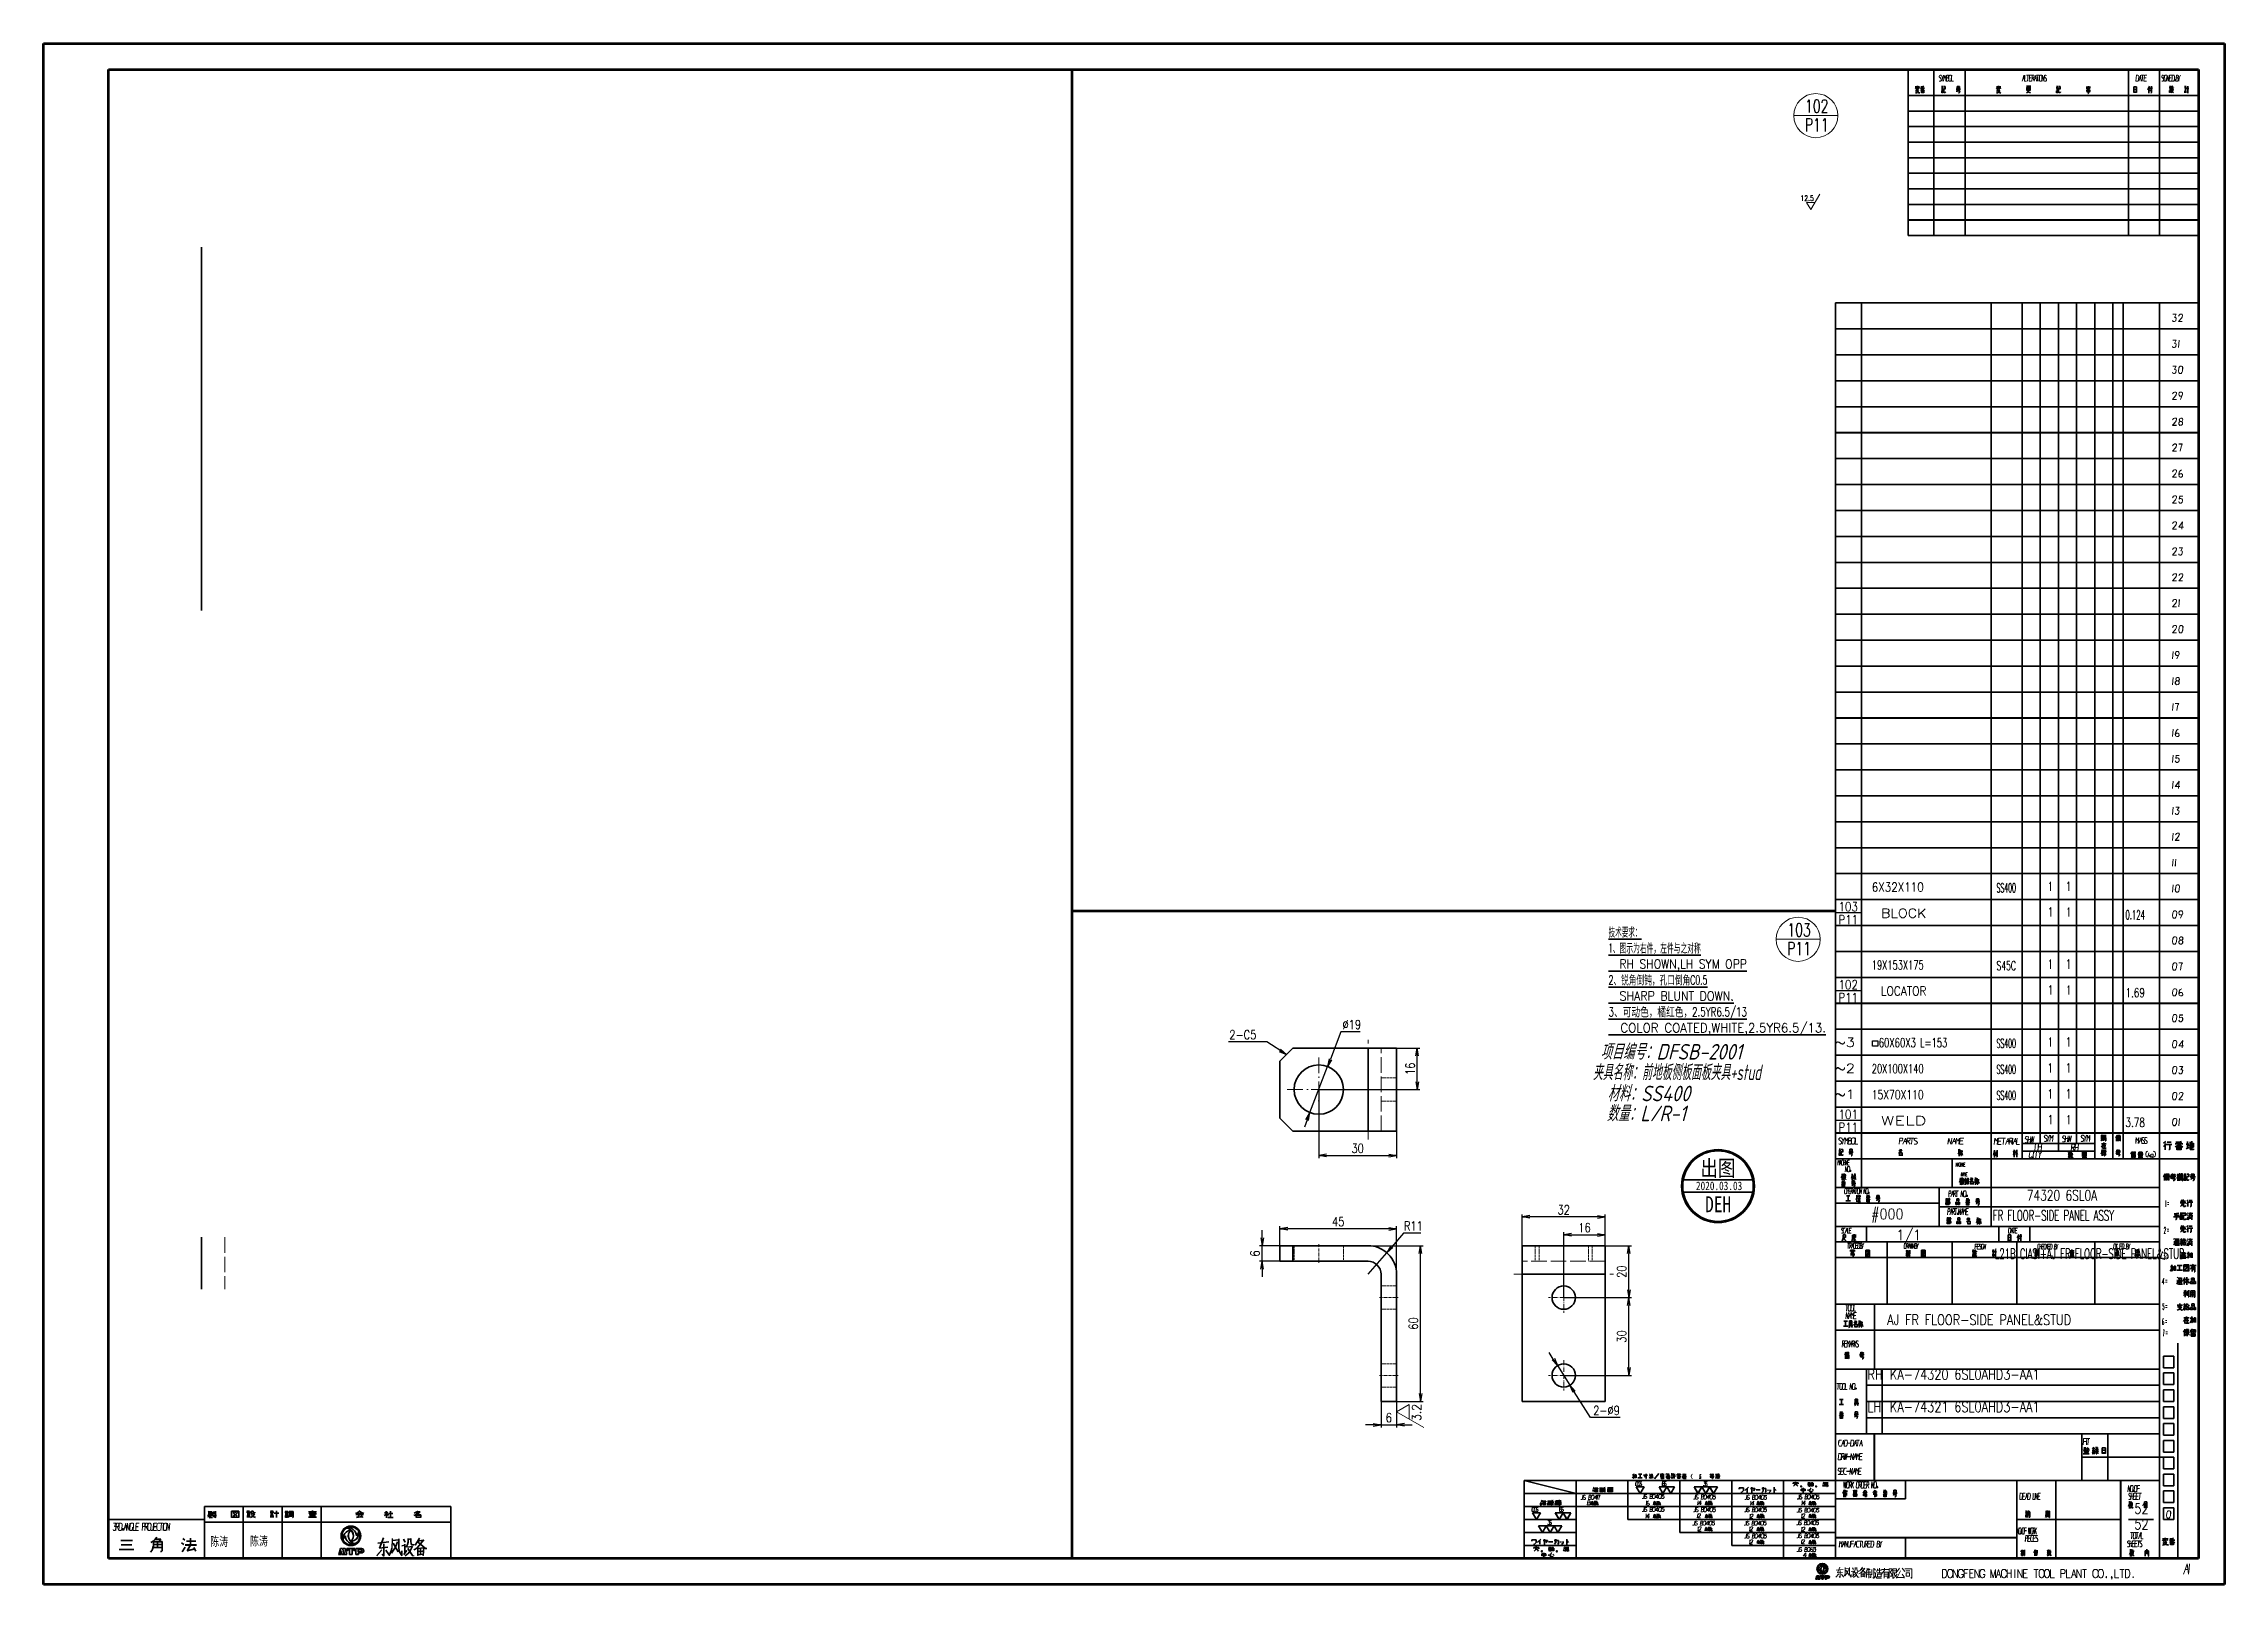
# Model space of a CAD drawing. Header units: millimetres. Extents: x 1333 to 104182, y -62616 to -5704.
# Drawn here: x 50563 to 51404, y -62616 to -62022 of the extents above; entities that cross this region are included whole.
import ezdxf
from ezdxf.enums import TextEntityAlignment as Align

# ---------------------------------------------------------------- set-up
doc = ezdxf.new("R2010")
doc.units = ezdxf.units.MM
doc.header["$LTSCALE"] = 0.5
doc.linetypes.add('DASHDOT', pattern=[18.5, 12, -3, 0.5, -3])
doc.linetypes.add('DASHED', pattern=[15, 12, -3])
for name, color, linetype in [('08', 1, 'Continuous'), ('11', 3, 'Continuous'), ('7标注层', 4, 'Continuous'), ('DIM', 7, 'Continuous'), ('SHM_LABEL', 40, 'Continuous')]:
    doc.layers.add(name, color=color, linetype=linetype)
for name, color, linetype, lineweight in [('TEXT', 1, 'Continuous', 35), ('材质&数量层', 1, 'Continuous', 9), ('标注线', 3, 'Continuous', 18)]:
    doc.layers.add(name, color=color, linetype=linetype, lineweight=lineweight)
doc.styles.add('GB', font='gbeitc.shx', dxfattribs={"bigfont": 'gbcbig.shx'})
doc.styles.add('KAI', font='simplex.shx', dxfattribs={"width": 0.8, "bigfont": 'extfont.shx'})
doc.styles.get("Standard").update_dxf_attribs({"font": 'simplex.shx'})
doc.styles.add('国标', font='simfang.ttf', dxfattribs={"width": 0.8})
doc.dimstyles.new('KAI', dxfattribs={"dimtxt": 3.5, "dimasz": 3, "dimexe": 1, "dimexo": 0, "dimgap": 1, "dimtad": 1, "dimtoh": 1, "dimdsep": 46, "dimtxsty": 'KAI', "dimblk1": 'OPEN', "dimblk2": 'OPEN', "dimsah": 1, "dimcen": 0, "dimclrd": 7, "dimclre": 7, "dimclrt": 140, "dimazin": 2, "dimtfac": 0.7, "dimtix": 1, "dimtmove": 0, "dimatfit": 3, "dimldrblk": 'OPEN', "dimfxl": 0, "dimtvp": 1, "dimtolj": 2, "dimarcsym": 0})
doc.dimstyles.new('KAI-1', dxfattribs={"dimtxt": 3.5, "dimasz": 3, "dimexe": 1, "dimexo": 0, "dimgap": 1, "dimtad": 1, "dimtoh": 1, "dimdsep": 46, "dimtxsty": 'KAI', "dimblk1": 'OPEN', "dimblk2": 'OPEN', "dimsah": 1, "dimcen": 0, "dimclrd": 7, "dimclre": 7, "dimclrt": 140, "dimaunit": 1, "dimazin": 2, "dimtfac": 0.7, "dimtix": 1, "dimtmove": 0, "dimatfit": 3, "dimldrblk": 'OPEN', "dimfxl": 0, "dimtvp": 1, "dimtolj": 2, "dimarcsym": 0})

msp = doc.modelspace()

# ---------------------------------------------------------------- texts
at = {"color": 3, "lineweight": 13}
for s, height, width, p, p2 in [('12.5', 2, 0.904399, (51240.575, -62082.869), (51245.743, -62082.869)), ('技术要求：', 3.5, 0.918189, (51166.584, -62366.555), (51179.286, -62366.555)), ('1、图示为右件，左件与之对称', 3.5, 0.878136, (51166.584, -62372.708), (51202.149, -62372.708)), ('  RH SHOWN,LH SYM OPP', 3.5, 0.765743, (51166.584, -62378.861), (51219.931, -62378.861)), ('2、锐角倒钝，孔口倒角C0.5', 3.5, 0.862751, (51166.584, -62385.015), (51204.689, -62385.015)), ('3、可动色，橘红色，2.5YR6.5/13', 3.5, 0.853548, (51166.584, -62397.321), (51219.931, -62397.321)), ('  SHARP BLUNT DOWN.', 3.5, 0.776399, (51166.584, -62391.168), (51214.85, -62391.168)), ('  COLOR COATED,WHITE,2.5YR6.5/13.', 3.5, 0.845351, (51166.584, -62403.474), (51250.415, -62403.474))]:
    msp.add_text(s, height=height, dxfattribs=dict(at, width=width)).set_placement(p, p2, align=Align.FIT)
at = {"color": 3, "lineweight": 13, "width": 0.880907}
msp.add_text('3.2', height=3.5, rotation=90.000008, dxfattribs=at).set_placement((51094.278, -62553.197), (51094.278, -62546.737), align=Align.FIT)
at = {"layer": 'DIM', "color": 3, "insert": (51030.776, -62406.132), "char_height": 3.5, "attachment_point": 9, "style": 'KAI'}
msp.add_mtext('{\\Fsimplex,extfont|c134;2-C5}', dxfattribs=at)
at = {"layer": 'SHM_LABEL'}
for s, width, p, p2 in [('6X32X110', 0.821918, (51268.088, -62349.22), (51288.088, -62349.22)), ('SS400', 0.478723, (51316.19, -62349.484), (51323.69, -62349.484)), ('P11', 1.071429, (51255.253, -62361.794), (51262.753, -62361.794)), ('103', 0.9, (51255.253, -62356.794), (51262.753, -62356.794)), ('BLOCK', 1.105263, (51271.644, -62359.279), (51289.144, -62359.279)), ('0.124', 0.555556, (51365.915, -62359.908), (51373.415, -62359.908)), ('19X153X175', 0.659341, (51268.088, -62379.22), (51288.088, -62379.22)), ('S45C', 0.6, (51316.19, -62379.484), (51323.69, -62379.484)), ('102', 0.9, (51255.253, -62386.794), (51262.753, -62386.794)), ('P11', 1.071429, (51255.253, -62391.794), (51262.753, -62391.794)), ('LOCATOR', 0.772059, (51271.644, -62389.279), (51289.144, -62389.279)), ('1.69', 0.762712, (51365.915, -62389.908), (51373.415, -62389.908)), ('60X60X3 L=153', 0.629694, (51270.786, -62409.22), (51297.234, -62409.22)), ('SS400', 0.478723, (51316.19, -62409.484), (51323.69, -62409.484)), ('20X100X140', 0.645161, (51268.088, -62419.22), (51288.088, -62419.22)), ('SS400', 0.478723, (51316.19, -62419.484), (51323.69, -62419.484)), ('15X70X110', 0.740741, (51268.088, -62429.22), (51288.088, -62429.22)), ('SS400', 0.478723, (51316.19, -62429.484), (51323.69, -62429.484)), ('101', 1.097561, (51255.253, -62436.794), (51262.753, -62436.794)), ('WELD', 1.418919, (51271.644, -62439.279), (51289.144, -62439.279)), ('P11', 1.071429, (51255.253, -62441.794), (51262.753, -62441.794)), ('3.78', 0.703125, (51365.915, -62439.908), (51373.415, -62439.908))]:
    msp.add_text(s, height=3.5, dxfattribs=dict(at, width=width)).set_placement(p, p2, align=Align.FIT)
at = {"layer": 'SHM_LABEL', "width": 0.7}
for p in [(51336.967, -62347.16), (51343.967, -62347.16), (51337.022, -62357.105), (51344.022, -62357.105), (51336.967, -62377.16), (51343.967, -62377.16), (51337.022, -62387.105), (51344.022, -62387.105), (51336.967, -62407.16), (51343.967, -62407.16), (51336.967, -62417.16), (51343.967, -62417.16), (51336.967, -62427.16), (51343.967, -62427.16), (51337.022, -62437.105), (51344.022, -62437.105)]:
    msp.add_text('1', height=3.5, dxfattribs=at).set_placement(p, align=Align.MIDDLE_CENTER)
at = {"layer": 'SHM_LABEL', "width": 1.196177}
for s, p in [('~3', (51257.686, -62409.06)), ('~2', (51257.686, -62419.06)), ('~1', (51257.686, -62429.06))]:
    msp.add_text(s, height=3.5, dxfattribs=at).set_placement(p, align=Align.CENTER)
at = {"layer": 'SHM_LABEL', "style": 'KAI'}
for s, width, p in [('74320 6SL0A', 0.75, (51327.919, -62469.497)), ('FR FLOOR-SIDE PANEL ASSY', 0.6, (51314.801, -62477.222)), ('RH', 0.8, (51266.422, -62538.529)), ('KA-74320 6SL0AHD3-AA1', 0.8, (51275.067, -62538.529)), ('LH', 0.8, (51266.422, -62551.029)), ('KA-74321 6SL0AHD3-AA1', 0.8, (51275.067, -62551.029))]:
    msp.add_text(s, height=4, dxfattribs=dict(at, width=width)).set_placement(p, align=Align.BOTTOM_LEFT)
at = {"layer": 'SHM_LABEL', "style": 'KAI', "width": 0.9}
for s, p in [('#000', (51274.067, -62473.779)), ('1/1', (51282.353, -62481.858))]:
    msp.add_text(s, height=4, dxfattribs=at).set_placement(p, align=Align.MIDDLE)
at = {"layer": 'SHM_LABEL', "width": 0.6}
msp.add_text('L21B CIASI+AJ FR FLOOR-SIDE PANEL&STUD', height=4, dxfattribs=at).set_placement((51315.535, -62492.004), align=Align.BOTTOM_LEFT)
at = {"layer": 'SHM_LABEL', "style": 'KAI', "width": 0.8}
msp.add_text('AJ FR FLOOR-SIDE PANEL&STUD', height=4, dxfattribs=at).set_placement((51274.067, -62516.279))
for p in [(51372.067, -62590.279), (51372.067, -62596.279)]:
    msp.add_text('52', height=4, dxfattribs=at).set_placement(p, align=Align.BOTTOM_CENTER)
at = {"layer": 'SHM_LABEL', "width": 0.7}
for p in [(50634.239, -62599.712), (50649.547, -62599.554)]:
    msp.add_text('陈涛', height=3.5, dxfattribs=at).set_placement(p, align=Align.MIDDLE_RIGHT)
at = {"layer": 'TEXT', "linetype": 'Continuous', "lineweight": 9, "width": 0.7}
for s, p in [('102', (51246.85, -62048.886)), ('P11', (51246.85, -62056.093)), ('103', (51240.034, -62366.443)), ('P11', (51240.034, -62373.65))]:
    msp.add_text(s, height=5, dxfattribs=at).set_placement(p, align=Align.CENTER)
at = {"layer": '材质&数量层', "style": 'GB'}
for s, p in [('项目编号：DFSB-2001', (51190.745, -62410.623)), ('材料：SS400', (51182.086, -62426.726)), ('数量：L/R-1', (51181.139, -62434.429))]:
    msp.add_text(s, height=6, dxfattribs=at).set_placement(p, align=Align.MIDDLE)
at = {"layer": '材质&数量层', "style": 'GB', "width": 0.7}
msp.add_text('夹具名称：前地板侧板面板夹具+stud', height=6, dxfattribs=at).set_placement((51192.971, -62418.564), align=Align.MIDDLE)

# ---------------------------------------------------------------- blocks, each defined once
blk = doc.blocks.new('A$C32A078D3')
at = {"color": 1, "lineweight": 35, "ltscale": 0.012999}
for p, q in [((-157.63, 1.99), (-157.11, 1.99)), ((-153.45, 1.99), (-153.97, 1.99))]:
    blk.add_line(p, q, dxfattribs=at)
at = {"color": 1, "lineweight": 35, "ltscale": 0.033501}
for p, q in [((-157.56, 1.99), (-157.23, 3.29)), ((-155.91, 1.99), (-156.24, 3.29))]:
    blk.add_line(p, q, dxfattribs=at)
at = {"color": 1, "lineweight": 35, "ltscale": 0.015572}
blk.add_line((-157.27, 2.6), (-157.13, 1.99), dxfattribs=at)
at = {"color": 1, "lineweight": 35, "ltscale": 0.010399}
blk.add_line((-157.22, 3.29), (-156.8, 3.29), dxfattribs=at)
at = {"color": 1, "lineweight": 35, "ltscale": 0.02333}
blk.add_line((-157.17, 2.9), (-156.96, 1.99), dxfattribs=at)
at = {"color": 1, "lineweight": 35, "ltscale": 0.011699}
blk.add_line((-156.49, 1.99), (-156.96, 1.99), dxfattribs=at)
at = {"color": 1, "lineweight": 35, "ltscale": 0.007084}
blk.add_line((-156.8, 3.29), (-156.73, 3.02), dxfattribs=at)
at = {"color": 1, "lineweight": 35, "ltscale": 0.007197}
blk.add_line((-156.65, 3.29), (-156.73, 3.02), dxfattribs=at)
at = {"color": 1, "lineweight": 35, "ltscale": 0.003944}
blk.add_line((-156.63, 2.91), (-156.67, 2.76), dxfattribs=at)
at = {"color": 1, "lineweight": 35, "ltscale": 0.019706}
blk.add_line((-156.67, 2.76), (-156.49, 1.99), dxfattribs=at)
at = {"color": 1, "lineweight": 35, "ltscale": 0.010326}
blk.add_line((-156.24, 3.29), (-156.65, 3.29), dxfattribs=at)
at = {"color": 1, "lineweight": 35, "ltscale": 0.023684}
blk.add_line((-156.4, 1.99), (-156.63, 2.91), dxfattribs=at)
at = {"color": 1, "lineweight": 35, "ltscale": 0.012134}
blk.add_line((-155.91, 1.99), (-156.4, 1.99), dxfattribs=at)
at = {"color": 1, "lineweight": 35, "ltscale": 0.041595}
blk.add_line((-155.86, 3.29), (-154.2, 3.29), dxfattribs=at)
at = {"color": 1, "lineweight": 35, "ltscale": 0.011698}
for p, q in [((-155.86, 3.29), (-155.86, 2.83)), ((-154.2, 3.29), (-154.2, 2.83))]:
    blk.add_line(p, q, dxfattribs=at)
at = {"color": 1, "lineweight": 35, "ltscale": 0.016609}
for p, q in [((-155.86, 2.83), (-155.29, 3.16)), ((-154.2, 2.83), (-154.77, 3.16))]:
    blk.add_line(p, q, dxfattribs=at)
at = {"color": 1, "lineweight": 35, "ltscale": 0.029246}
for p, q in [((-155.29, 1.99), (-155.29, 3.16)), ((-154.77, 1.99), (-154.77, 3.16))]:
    blk.add_line(p, q, dxfattribs=at)
at = {"color": 1, "lineweight": 35, "ltscale": 0.012997}
blk.add_line((-155.29, 1.99), (-154.77, 1.99), dxfattribs=at)
at = {"color": 1, "lineweight": 35, "ltscale": 0.029897}
blk.add_line((-153.97, 3.29), (-152.78, 3.29), dxfattribs=at)
at = {"color": 1, "lineweight": 35, "ltscale": 0.032496}
blk.add_line((-153.97, 1.99), (-153.97, 3.29), dxfattribs=at)
at = {"color": 1, "lineweight": 35, "ltscale": 0.011917}
for p, q in [((-153.45, 3.09), (-152.98, 3.09)), ((-153.45, 2.57), (-152.98, 2.57))]:
    blk.add_line(p, q, dxfattribs=at)
at = {"color": 1, "lineweight": 35, "ltscale": 0.012998}
blk.add_line((-153.45, 2.57), (-153.45, 3.09), dxfattribs=at)
at = {"color": 1, "lineweight": 35, "ltscale": 0.016898}
blk.add_line((-153.45, 2.36), (-152.78, 2.36), dxfattribs=at)
at = {"color": 1, "lineweight": 35, "ltscale": 0.009099}
blk.add_line((-153.45, 1.99), (-153.45, 2.36), dxfattribs=at)
at = {"color": 7, "lineweight": 13}
for points in [[(-148.65, 4.02), (-149.84, 2.73)], [(-149.65, 5.51), (-146.96, 5.76)], [(-148.25, 6.67), (-149.25, 4.41)], [(-149.25, 4.41), (-147.26, 4.6)], [(-148.16, 2.6), (-148.6, 3.05)], [(-148.16, 5.38), (-148.16, 2.6)], [(-147.71, 3.96), (-146.96, 2.99)], [(-146.42, 3.83), (-146.91, 2.73)], [(-146.27, 4.35), (-146.42, 3.83)], [(-146.32, 3.31), (-145.37, 4.6)], [(-146.22, 6.54), (-146.27, 4.35)], [(-146.22, 6.09), (-144.63, 6.22)], [(-145.97, 5.51), (-144.73, 3.57)], [(-145.37, 4.6), (-144.93, 5.76)], [(-144.63, 6.47), (-144.63, 4.35)], [(-144.63, 4.35), (-144.43, 3.57)], [(-144.43, 3.57), (-143.88, 2.73)], [(-143.14, 5.05), (-143.88, 4.93)], [(-143.88, 2.73), (-143.88, 3.83)], [(-143.44, 6.35), (-143.04, 5.7)], [(-142.64, 3.89), (-143.39, 2.99)], [(-143.14, 3.31), (-143.14, 5.25)], [(-143.04, 2.67), (-142.29, 3.25)], [(-142.49, 5.18), (-142.84, 4.6)], [(-142.54, 4.6), (-141.5, 4.73)], [(-142.34, 5.7), (-142.49, 5.18)], [(-142.44, 4.35), (-141.3, 2.73)], [(-142.34, 6.54), (-142.34, 5.7)], [(-142.34, 6.28), (-141.7, 6.41)], [(-142.29, 3.25), (-141.85, 3.83)], [(-141.35, 4.86), (-141.85, 3.83)], [(-141.7, 6.54), (-141.7, 5.96)], [(-141.7, 5.96), (-141.65, 5.38)], [(-141.65, 5.38), (-141.45, 5.12)], [(-141.45, 5.12), (-140.95, 5.12)], [(-141.3, 2.73), (-140.9, 2.73)], [(-138.62, 6.22), (-139.36, 5.31), (-140.21, 4.47), (-140.95, 4.02)], [(-140.11, 5.83), (-140.7, 5.05)], [(-139.61, 6.6), (-140.11, 5.83)], [(-140.06, 4.47), (-140.06, 2.73)], [(-140.06, 4.35), (-138.67, 4.47)], [(-138.72, 3.05), (-140.06, 2.93)], [(-140.01, 5.96), (-138.72, 6.15)], [(-139.91, 5.7), (-138.17, 4.35), (-137.87, 4.35)], [(-139.91, 3.64), (-138.87, 3.7)], [(-139.36, 4.35), (-139.36, 3.05)], [(-138.62, 4.54), (-138.72, 2.73)], [(-137.77, 6.28), (-137.77, 5.51), (-138.17, 4.99)], [(-137.97, 4.73), (-136.38, 4.73)], [(-137.97, 2.67), (-137.97, 3.96), (-136.38, 3.96), (-136.38, 2.67), (-136.58, 2.67), (-136.78, 2.93)], [(-136.58, 5.76), (-137.77, 5.76)], [(-137.18, 2.41), (-137.18, 6.28)], [(-135.98, 3.7), (-135.98, 5.76)], [(-135.19, 6.28), (-135.19, 2.41), (-135.39, 2.41), (-135.59, 2.67)], [(-135.19, 4.47), (-134.59, 4.47), (-134.59, 3.18)], [(-135.19, 2.41), (-134.59, 3.18), (-134, 2.41), (-132.21, 2.41)], [(-134.59, 5.51), (-134.99, 6.02)], [(-134.2, 4.99), (-133.8, 5.51), (-133.8, 6.02)], [(-132.21, 4.47), (-134, 4.47)], [(-133.8, 5.51), (-132.21, 5.51)], [(-133, 6.28), (-133, 4.47)], [(-131.02, 6.28), (-131.02, 5.51), (-132.21, 3.96)], [(-129.23, 5.76), (-132.21, 5.76)], [(-131.22, 2.41), (-131.22, 4.73), (-129.63, 4.73), (-129.63, 2.41), (-129.82, 2.41), (-130.02, 2.67)], [(-131.22, 3.96), (-129.63, 3.96)], [(-129.63, 3.18), (-131.22, 3.18)], [(-129.23, 2.41), (-129.23, 6.02), (-128.23, 6.02), (-128.23, 5.51), (-128.83, 4.73), (-128.23, 3.96), (-128.23, 3.18), (-128.83, 3.18)], [(-128.04, 2.41), (-127.64, 2.41), (-127.24, 2.93)], [(-127.84, 4.47), (-126.45, 4.47), (-126.45, 6.02), (-127.84, 6.02), (-127.84, 2.41)], [(-126.45, 5.25), (-127.84, 5.25)], [(-126.25, 2.41), (-127.24, 3.7), (-127.24, 4.47)], [(-126.84, 3.18), (-126.25, 3.96)], [(-126.25, 4.99), (-125.25, 6.28)], [(-124.86, 5.25), (-126.05, 2.93), (-126.05, 2.67), (-123.47, 2.67)], [(-123.27, 4.99), (-124.26, 6.28)], [(-123.47, 2.41), (-123.47, 2.93), (-124.26, 3.96)], [(-120.88, 2.67), (-120.68, 2.41), (-120.49, 2.41), (-120.49, 6.02), (-123.27, 6.02)], [(-122.87, 5.25), (-121.28, 5.25)], [(-107.76, 5.77), (-108.73, 5.77), (-108.73, 2.57)], [(-108.73, 2.57), (-107.76, 2.57)], [(-107.79, 2.57), (-107.52, 2.68), (-107.31, 2.99), (-107.17, 3.3), (-107.07, 3.76)], [(-107.76, 5.77), (-107.52, 5.67), (-107.31, 5.41), (-107.17, 5.1), (-107.07, 4.64)], [(-107.07, 3.76), (-107.07, 4.64)], [(-104.58, 5.77), (-104.58, 2.57)], [(-104.58, 5.77), (-102.92, 2.57)], [(-102.92, 5.77), (-102.92, 2.57)], [(-102.54, 5), (-102.61, 4.53)], [(-102.61, 3.92), (-102.61, 4.53)], [(-102.61, 3.92), (-102.54, 3.45)], [(-102.54, 5), (-102.36, 5.41)], [(-102.54, 3.45), (-102.36, 2.99)], [(-102.36, 5.41), (-102.09, 5.67)], [(-102.36, 2.99), (-102.09, 2.68)], [(-101.81, 5.77), (-102.09, 5.67)], [(-102.09, 2.68), (-101.81, 2.57)], [(-101.81, 5.77), (-101.4, 5.77)], [(-101.4, 2.57), (-101.81, 2.57)], [(-101.4, 5.77), (-101.12, 5.67), (-100.84, 5.41), (-100.67, 5)], [(-101.4, 2.57), (-101.12, 2.68), (-100.84, 2.99), (-100.67, 3.45)], [(-100.67, 3.45), (-100.67, 3.86), (-101.36, 3.86)], [(-100.29, 5.77), (-98.77, 5.77)], [(-100.29, 5.77), (-100.29, 2.57)], [(-99.25, 4.28), (-100.29, 4.28)], [(-98.21, 5.77), (-96.69, 5.77)], [(-98.21, 5.77), (-98.21, 2.57), (-96.69, 2.57)], [(-97.18, 4.28), (-98.21, 4.28)], [(-96.28, 5.77), (-96.28, 2.57)], [(-96.28, 5.77), (-94.62, 2.57)], [(-94.62, 5.77), (-94.62, 2.57)], [(-94.24, 5), (-94.31, 4.53)], [(-94.31, 3.92), (-94.31, 4.53)], [(-94.31, 3.92), (-94.24, 3.45)], [(-94.24, 5), (-94.07, 5.41)], [(-94.24, 3.45), (-94.07, 2.99)], [(-94.07, 5.41), (-93.79, 5.67)], [(-94.07, 2.99), (-93.79, 2.68)], [(-93.51, 5.77), (-93.79, 5.67)], [(-93.79, 2.68), (-93.51, 2.57)], [(-93.51, 5.77), (-93.1, 5.77)], [(-93.1, 2.57), (-93.51, 2.57)], [(-93.1, 5.77), (-92.82, 5.67), (-92.54, 5.41), (-92.37, 5)], [(-93.1, 2.57), (-92.82, 2.68), (-92.54, 2.99), (-92.37, 3.45)], [(-92.37, 3.45), (-92.37, 3.86), (-93.06, 3.86)], [(-88.22, 5.77), (-89.15, 2.57), (-90.09, 5.77), (-90.09, 2.57)], [(-88.22, 5.77), (-88.22, 2.57)], [(-88.01, 2.57), (-87.08, 5.77), (-86.15, 2.57)], [(-87.7, 3.66), (-86.46, 3.66)], [(-85.94, 5), (-86.01, 4.53)], [(-86.01, 3.92), (-86.01, 4.53)], [(-86.01, 3.92), (-85.94, 3.45)], [(-85.94, 5), (-85.77, 5.41)], [(-85.94, 3.45), (-85.77, 2.99)], [(-85.77, 5.41), (-85.49, 5.67)], [(-85.77, 2.99), (-85.49, 2.68)], [(-85.21, 5.77), (-85.49, 5.67)], [(-85.49, 2.68), (-85.21, 2.57)], [(-85.21, 5.77), (-84.8, 5.77)], [(-84.8, 2.57), (-85.21, 2.57)], [(-84.8, 5.77), (-84.52, 5.67), (-84.24, 5.41), (-84.07, 5)], [(-84.8, 2.57), (-84.52, 2.68), (-84.24, 2.99), (-84.07, 3.45)], [(-83.83, 5.77), (-83.83, 2.57)], [(-82.17, 4.28), (-83.83, 4.28)], [(-82.17, 5.77), (-82.17, 2.57)], [(-80.86, 2.57), (-80.86, 5.77)], [(-79.68, 5.77), (-79.68, 2.57)], [(-79.68, 5.77), (-78.02, 2.57)], [(-78.02, 5.77), (-78.02, 2.57)], [(-77.47, 5.77), (-75.94, 5.77)], [(-77.47, 5.77), (-77.47, 2.57), (-75.94, 2.57)], [(-76.43, 4.28), (-77.47, 4.28)], [(-73.46, 5.77), (-71.8, 5.77)], [(-72.63, 2.57), (-72.63, 5.77)], [(-67.09, 5.77), (-67.09, 2.57), (-65.57, 2.57)], [(-61.91, 5.77), (-63.08, 5.77)], [(-63.08, 5.77), (-63.08, 2.57)], [(-63.08, 4.23), (-61.84, 4.23)], [(-61.91, 5.77), (-61.66, 5.62), (-61.42, 5.26), (-61.42, 4.74), (-61.59, 4.43), (-61.84, 4.23)], [(-60.87, 5.77), (-60.87, 2.57), (-59.35, 2.57)], [(-58.97, 2.57), (-58.03, 5.77), (-57.1, 2.57)], [(-58.65, 3.66), (-57.41, 3.66)], [(-56.86, 5.77), (-56.86, 2.57)], [(-56.86, 5.77), (-55.2, 2.57)], [(-55.2, 5.77), (-55.2, 2.57)], [(-54.78, 5.77), (-53.12, 5.77)], [(-53.95, 2.57), (-53.95, 5.77)], [(-50.67, 5), (-50.74, 4.53)], [(-50.74, 3.92), (-50.74, 4.53)], [(-50.74, 3.92), (-50.67, 3.45)], [(-50.67, 5), (-50.49, 5.41)], [(-50.67, 3.45), (-50.49, 2.99)], [(-50.49, 5.41), (-50.22, 5.67)], [(-50.49, 2.99), (-50.22, 2.68)], [(-49.94, 5.77), (-50.22, 5.67)], [(-50.22, 2.68), (-49.94, 2.57)], [(-49.94, 5.77), (-49.53, 5.77)], [(-49.53, 2.57), (-49.94, 2.57)], [(-49.53, 5.77), (-49.25, 5.67), (-48.97, 5.41), (-48.8, 5)], [(-49.53, 2.57), (-49.25, 2.68), (-48.97, 2.99), (-48.8, 3.45)], [(-45.58, 2.99), (-45.69, 2.83)], [(-45.69, 2.83), (-45.69, 2.73)], [(-45.69, 2.73), (-45.58, 2.57)], [(-45.58, 2.99), (-45.51, 2.99)], [(-45.58, 2.57), (-45.51, 2.57)], [(-45.41, 2.83), (-45.51, 2.99)], [(-45.51, 2.57), (-45.41, 2.73)], [(-45.41, 2.83), (-45.41, 2.73)], [(-43.51, 2.99), (-43.61, 2.83)], [(-43.61, 2.83), (-43.61, 2.73)], [(-43.61, 2.73), (-43.51, 2.57)], [(-43.34, 2.37), (-43.4, 2.16), (-43.54, 2.01)], [(-43.51, 2.99), (-43.44, 2.99)], [(-43.51, 2.57), (-43.44, 2.57)], [(-43.34, 2.83), (-43.44, 2.99)], [(-43.44, 2.57), (-43.34, 2.73)], [(-43.34, 2.83), (-43.34, 2.37)], [(-42.19, 5.77), (-42.19, 2.57), (-40.67, 2.57)], [(-40.26, 5.77), (-38.6, 5.77)], [(-39.43, 2.57), (-39.43, 5.77)], [(-37.21, 5.77), (-38.18, 5.77), (-38.18, 2.57)], [(-38.18, 2.57), (-37.21, 2.57)], [(-37.25, 2.57), (-36.97, 2.68), (-36.77, 2.99), (-36.63, 3.3), (-36.52, 3.76)], [(-37.21, 5.77), (-36.97, 5.67), (-36.77, 5.41), (-36.63, 5.1), (-36.52, 4.64)], [(-36.52, 3.76), (-36.52, 4.64)], [(-35.21, 2.99), (-35.31, 2.83)], [(-35.31, 2.83), (-35.31, 2.73)], [(-35.31, 2.73), (-35.21, 2.57)], [(-35.21, 2.99), (-35.14, 2.99)], [(-35.21, 2.57), (-35.14, 2.57)], [(-35.04, 2.83), (-35.14, 2.99)], [(-35.14, 2.57), (-35.04, 2.73)], [(-35.04, 2.83), (-35.04, 2.73)]]:
    blk.add_lwpolyline(points, dxfattribs=at)
for points in [[(-133.8, 2.93), (-132.41, 2.93), (-132.41, 3.96), (-133.8, 3.96)], [(-122.67, 4.47), (-122.67, 3.18), (-121.48, 3.18), (-121.48, 4.47)], [(-105.96, 5.77), (-106.24, 5.67), (-106.51, 5.41), (-106.69, 5), (-106.76, 4.53), (-106.76, 3.92), (-106.69, 3.45), (-106.51, 2.99), (-106.24, 2.68), (-105.96, 2.57), (-105.55, 2.57), (-105.27, 2.68), (-104.99, 2.99), (-104.82, 3.45), (-104.75, 3.92), (-104.75, 4.53), (-104.82, 5), (-104.99, 5.41), (-105.27, 5.67), (-105.55, 5.77)], [(-70.69, 5.77), (-70.97, 5.67), (-71.24, 5.41), (-71.41, 5), (-71.48, 4.53), (-71.48, 3.92), (-71.41, 3.45), (-71.24, 2.99), (-70.97, 2.68), (-70.69, 2.57), (-70.27, 2.57), (-70, 2.68), (-69.72, 2.99), (-69.55, 3.45), (-69.48, 3.92), (-69.48, 4.53), (-69.55, 5), (-69.72, 5.41), (-70, 5.67), (-70.27, 5.77)], [(-68.61, 5.77), (-68.89, 5.67), (-69.17, 5.41), (-69.34, 5), (-69.41, 4.53), (-69.41, 3.92), (-69.34, 3.45), (-69.17, 2.99), (-68.89, 2.68), (-68.61, 2.57), (-68.2, 2.57), (-67.92, 2.68), (-67.65, 2.99), (-67.47, 3.45), (-67.4, 3.92), (-67.4, 4.53), (-67.47, 5), (-67.65, 5.41), (-67.92, 5.67), (-68.2, 5.77)], [(-47.87, 5.77), (-48.14, 5.67), (-48.42, 5.41), (-48.59, 5), (-48.66, 4.53), (-48.66, 3.92), (-48.59, 3.45), (-48.42, 2.99), (-48.14, 2.68), (-47.87, 2.57), (-47.45, 2.57), (-47.17, 2.68), (-46.9, 2.99), (-46.72, 3.45), (-46.66, 3.92), (-46.66, 4.53), (-46.72, 5), (-46.9, 5.41), (-47.17, 5.67), (-47.45, 5.77)]]:
    blk.add_lwpolyline(points, close=True, dxfattribs=at)
at = {"color": 1, "lineweight": 35}
for radius in [2.08, 1.91]:
    blk.add_circle((-155.03, 5.98), radius, dxfattribs=at)
for centre, radius, start, end in [((-155.03, 4.65), 1.76, 131.05182, 165.23143), ((-154.86, 5.34), 1.85, 94.36179, 189.36853), ((-154.49, 5.98), 1.69, 180.00001, 285.87746), ((-156.15, 5.98), 1.66, 312.45416, 84.3408), ((-155.57, 5.98), 1.71, 0, 103.78185), ((-153.91, 5.98), 1.66, 132.45416, 264.34081), ((-155.2, 6.63), 1.87, 274.9268, 7.67804), ((-155.03, 7.31), 1.76, 311.58279, 344.9375), ((-152.98, 2.83), 0.26, 270, 90), ((-152.78, 2.83), 0.468, 270, 90)]:
    blk.add_arc(centre, radius, start, end, dxfattribs=at)
blk = doc.blocks.new('D')
at = {"color": 7, "lineweight": 35, "ltscale": 0.25}
for p, q in [((54076.1, -14049), (54076.1, -14069)), ((54096.1, -14049), (54096.1, -14069)), ((54196.1, -14049), (54196.1, -14069)), ((54220.1, -14049), (54220.1, -14069)), ((54234.1, -14069), (54234.1, -14049)), ((54248.1, -14069), (54248.1, -14049)), ((54262.1, -14069), (54262.1, -14049)), ((54276.1, -14049), (54276.1, -14069)), ((54290.1, -14069), (54290.1, -14049)), ((54298.1, -14069), (54298.1, -14049)), ((54326.1, -14049), (54326.1, -14069))]:
    blk.add_line(p, q, dxfattribs=at)
at = {"color": 7, "lineweight": 35}
for p, q in [((54356.1, -14049), (54076.1, -14049)), ((54356.1, -14069), (54076.1, -14069))]:
    blk.add_line(p, q, dxfattribs=at)
blk = doc.blocks.new('arwear')
at = {"layer": '08', "color": 3, "xscale": 0.5, "yscale": 0.5, "zscale": 0.5}
for p in [(26347.04, -5282.51), (26347.04, -5292.51), (26347.04, -5302.51), (26347.04, -5312.51), (26347.04, -5322.51), (26347.04, -5332.51), (26347.04, -5342.51), (26347.04, -5352.51), (26347.04, -5362.51), (26347.04, -5372.51), (26347.04, -5382.51), (26347.04, -5392.51), (26347.04, -5402.51), (26347.04, -5412.51), (26347.04, -5422.51), (26347.04, -5432.51), (26347.04, -5442.51), (26347.04, -5452.51), (26347.04, -5462.51), (26347.04, -5472.51), (26347.04, -5482.51), (26347.04, -5492.51), (26347.04, -5502.51), (26347.04, -5512.51), (26347.04, -5522.51), (26347.04, -5532.51), (26347.04, -5542.51), (26347.04, -5552.51), (26347.04, -5562.51), (26347.04, -5572.51), (26347.04, -5582.51), (26347.04, -5592.51)]:
    blk.add_blockref('D', p, dxfattribs=at)
blk = doc.blocks.new('_Open')
at = {"color": 0, "linetype": 'ByBlock', "lineweight": -2}
for p, q in [((-1, 0.17), (0, 0)), ((-1, -0.17), (0, 0)), ((0, 0), (-1, 0))]:
    blk.add_line(p, q, dxfattribs=at)
blk = doc.blocks.new('*D164')
at = {"layer": '7标注层', "color": 7, "lineweight": -2, "transparency": 16777216}
for p, q in [((51039.83, -62485.73), (51032.01, -62485.73)), ((51033.01, -62482.73), (51033.01, -62479.73)), ((51033.01, -62491.73), (51033.01, -62485.73)), ((51039.83, -62491.73), (51032.01, -62491.73)), ((51033.01, -62494.73), (51033.01, -62497.73))]:
    blk.add_line(p, q, dxfattribs=at)
at = {"layer": 'Defpoints', "color": 0, "transparency": 16777216}
for p in [(51033.01, -62485.73), (51039.83, -62485.73), (51039.83, -62491.73)]:
    blk.add_point(p, dxfattribs=at)
at = {"layer": '7标注层', "color": 7, "lineweight": -2, "transparency": 16777216, "xscale": 3, "yscale": 3, "zscale": 3}
for p, rotation in [((51033.01, -62485.73), 270), ((51033.01, -62491.73), 90)]:
    blk.add_blockref('_Open', p, dxfattribs=dict(at, rotation=rotation))
at = {"layer": '7标注层', "color": 140, "transparency": 16777216, "insert": (51030.26, -62488.73), "char_height": 3.5, "attachment_point": 5, "rotation": 90, "style": 'KAI'}
blk.add_mtext('\\A2;6', dxfattribs=at)
blk = doc.blocks.new('*D165')
at = {"layer": '7标注层', "color": 7, "lineweight": -2, "transparency": 16777216}
for p, q in [((51078.83, -62545.73), (51078.83, -62555.77)), ((51084.83, -62545.73), (51084.83, -62555.77)), ((51075.83, -62554.77), (51072.83, -62554.77)), ((51078.83, -62554.77), (51084.83, -62554.77)), ((51087.83, -62554.77), (51090.83, -62554.77))]:
    blk.add_line(p, q, dxfattribs=at)
at = {"layer": 'Defpoints', "color": 0, "transparency": 16777216}
for p in [(51078.83, -62545.73), (51084.83, -62545.73), (51084.83, -62554.77)]:
    blk.add_point(p, dxfattribs=at)
at = {"layer": '7标注层', "color": 7, "lineweight": -2, "transparency": 16777216, "xscale": 3, "yscale": 3, "zscale": 3}
blk.add_blockref('_Open', (51078.83, -62554.77), dxfattribs=at)
at = {"layer": '7标注层', "color": 7, "lineweight": -2, "transparency": 16777216, "xscale": 3, "yscale": 3, "zscale": 3, "rotation": 180}
blk.add_blockref('_Open', (51084.83, -62554.77), dxfattribs=at)
at = {"layer": '7标注层', "color": 140, "transparency": 16777216, "insert": (51081.83, -62552.02), "char_height": 3.5, "attachment_point": 5, "style": 'KAI'}
blk.add_mtext('\\A2;6', dxfattribs=at)
blk = doc.blocks.new('*D166')
at = {"layer": '7标注层', "color": 7, "lineweight": -2, "transparency": 16777216}
for p, q in [((51073.83, -62485.73), (51095.06, -62485.73)), ((51094.06, -62542.73), (51094.06, -62488.73)), ((51084.83, -62545.73), (51095.06, -62545.73))]:
    blk.add_line(p, q, dxfattribs=at)
at = {"layer": 'Defpoints', "color": 0, "transparency": 16777216}
for p in [(51073.83, -62485.73), (51094.06, -62485.73), (51084.83, -62545.73)]:
    blk.add_point(p, dxfattribs=at)
at = {"layer": '7标注层', "color": 7, "lineweight": -2, "transparency": 16777216, "xscale": 3, "yscale": 3, "zscale": 3}
for p, rotation in [((51094.06, -62485.73), 90), ((51094.06, -62545.73), 270)]:
    blk.add_blockref('_Open', p, dxfattribs=dict(at, rotation=rotation))
at = {"layer": '7标注层', "color": 140, "transparency": 16777216, "insert": (51091.31, -62515.73), "char_height": 3.5, "attachment_point": 5, "rotation": 90, "style": 'KAI'}
blk.add_mtext('\\A2;60', dxfattribs=at)
blk = doc.blocks.new('*D167')
at = {"layer": '7标注层', "color": 7, "lineweight": -2, "transparency": 16777216}
for p, q in [((51039.83, -62485.73), (51039.83, -62478.21)), ((51081.83, -62479.21), (51042.83, -62479.21)), ((51084.83, -62496.73), (51084.83, -62478.21))]:
    blk.add_line(p, q, dxfattribs=at)
at = {"layer": 'Defpoints', "color": 0, "transparency": 16777216}
for p in [(51039.83, -62479.21), (51039.83, -62485.73), (51084.83, -62496.73)]:
    blk.add_point(p, dxfattribs=at)
at = {"layer": '7标注层', "color": 7, "lineweight": -2, "transparency": 16777216, "xscale": 3, "yscale": 3, "zscale": 3, "rotation": 180}
blk.add_blockref('_Open', (51039.83, -62479.21), dxfattribs=at)
at = {"layer": '7标注层', "color": 7, "lineweight": -2, "transparency": 16777216, "xscale": 3, "yscale": 3, "zscale": 3}
blk.add_blockref('_Open', (51084.83, -62479.21), dxfattribs=at)
at = {"layer": '7标注层', "color": 140, "transparency": 16777216, "insert": (51062.33, -62476.46), "char_height": 3.5, "attachment_point": 5, "style": 'KAI'}
blk.add_mtext('\\A2;45', dxfattribs=at)
blk = doc.blocks.new('*D168')
at = {"layer": '7标注层', "color": 7, "lineweight": -2, "transparency": 16777216}
for p, q in [((51087.52, -62480.83), (51082.96, -62486.12)), ((51094.12, -62480.83), (51087.52, -62480.83)), ((51073.83, -62496.73), (51081.01, -62488.4))]:
    blk.add_line(p, q, dxfattribs=at)
at = {"layer": 'Defpoints', "color": 0, "transparency": 16777216}
for p in [(51081.01, -62488.4), (51073.83, -62496.73)]:
    blk.add_point(p, dxfattribs=at)
at = {"layer": '7标注层', "color": 7, "lineweight": -2, "transparency": 16777216, "xscale": 3, "yscale": 3, "zscale": 3, "rotation": 229.2692290931203}
blk.add_blockref('_Open', (51081.01, -62488.4), dxfattribs=at)
at = {"layer": '7标注层', "color": 140, "transparency": 16777216, "insert": (51091.32, -62478.08), "char_height": 3.5, "attachment_point": 5, "style": 'KAI'}
blk.add_mtext('\\A2;R11', dxfattribs=at)
blk = doc.blocks.new('*D169')
at = {"layer": '7标注层', "color": 7, "lineweight": -2, "transparency": 16777216}
for p, q in [((51133.28, -62485.73), (51133.28, -62473.62)), ((51162.28, -62474.62), (51136.28, -62474.62)), ((51165.28, -62485.73), (51165.28, -62473.62))]:
    blk.add_line(p, q, dxfattribs=at)
at = {"layer": 'Defpoints', "color": 0, "transparency": 16777216}
for p in [(51133.28, -62474.62), (51133.28, -62485.73), (51165.28, -62485.73)]:
    blk.add_point(p, dxfattribs=at)
at = {"layer": '7标注层', "color": 7, "lineweight": -2, "transparency": 16777216, "xscale": 3, "yscale": 3, "zscale": 3, "rotation": 180}
blk.add_blockref('_Open', (51133.28, -62474.62), dxfattribs=at)
at = {"layer": '7标注层', "color": 7, "lineweight": -2, "transparency": 16777216, "xscale": 3, "yscale": 3, "zscale": 3}
blk.add_blockref('_Open', (51165.28, -62474.62), dxfattribs=at)
at = {"layer": '7标注层', "color": 140, "transparency": 16777216, "insert": (51149.28, -62471.87), "char_height": 3.5, "attachment_point": 5, "style": 'KAI'}
blk.add_mtext('\\A2;32', dxfattribs=at)
blk = doc.blocks.new('*D170')
at = {"layer": '7标注层', "color": 7, "lineweight": -2, "transparency": 16777216}
for p, q in [((51149.28, -62505.73), (51149.28, -62480.49)), ((51152.28, -62481.49), (51162.28, -62481.49)), ((51165.28, -62485.73), (51165.28, -62480.49))]:
    blk.add_line(p, q, dxfattribs=at)
at = {"layer": 'Defpoints', "color": 0, "transparency": 16777216}
for p in [(51165.28, -62481.49), (51165.28, -62485.73), (51149.28, -62505.73)]:
    blk.add_point(p, dxfattribs=at)
at = {"layer": '7标注层', "color": 7, "lineweight": -2, "transparency": 16777216, "xscale": 3, "yscale": 3, "zscale": 3, "rotation": 180}
blk.add_blockref('_Open', (51149.28, -62481.49), dxfattribs=at)
at = {"layer": '7标注层', "color": 7, "lineweight": -2, "transparency": 16777216, "xscale": 3, "yscale": 3, "zscale": 3}
blk.add_blockref('_Open', (51165.28, -62481.49), dxfattribs=at)
at = {"layer": '7标注层', "color": 140, "transparency": 16777216, "insert": (51157.28, -62478.74), "char_height": 3.5, "attachment_point": 5, "style": 'KAI'}
blk.add_mtext('\\A2;16', dxfattribs=at)
blk = doc.blocks.new('*D171')
at = {"layer": '7标注层', "color": 7, "lineweight": -2, "transparency": 16777216}
for p, q in [((51165.28, -62485.73), (51175.4, -62485.73)), ((51174.4, -62502.73), (51174.4, -62488.73)), ((51149.28, -62505.73), (51175.4, -62505.73))]:
    blk.add_line(p, q, dxfattribs=at)
at = {"layer": 'Defpoints', "color": 0, "transparency": 16777216}
for p in [(51165.28, -62485.73), (51174.4, -62485.73), (51149.28, -62505.73)]:
    blk.add_point(p, dxfattribs=at)
at = {"layer": '7标注层', "color": 7, "lineweight": -2, "transparency": 16777216, "xscale": 3, "yscale": 3, "zscale": 3}
for p, rotation in [((51174.4, -62485.73), 90), ((51174.4, -62505.73), 270)]:
    blk.add_blockref('_Open', p, dxfattribs=dict(at, rotation=rotation))
at = {"layer": '7标注层', "color": 140, "transparency": 16777216, "insert": (51171.65, -62495.73), "char_height": 3.5, "attachment_point": 5, "rotation": 90, "style": 'KAI'}
blk.add_mtext('\\A2;20', dxfattribs=at)
blk = doc.blocks.new('*D172')
at = {"layer": '7标注层', "color": 7, "lineweight": -2, "transparency": 16777216}
for p, q in [((51149.28, -62505.73), (51175.4, -62505.73)), ((51174.4, -62532.73), (51174.4, -62508.73)), ((51149.28, -62535.73), (51175.4, -62535.73))]:
    blk.add_line(p, q, dxfattribs=at)
at = {"layer": 'Defpoints', "color": 0, "transparency": 16777216}
for p in [(51149.28, -62505.73), (51174.4, -62505.73), (51149.28, -62535.73)]:
    blk.add_point(p, dxfattribs=at)
at = {"layer": '7标注层', "color": 7, "lineweight": -2, "transparency": 16777216, "xscale": 3, "yscale": 3, "zscale": 3}
for p, rotation in [((51174.4, -62505.73), 90), ((51174.4, -62535.73), 270)]:
    blk.add_blockref('_Open', p, dxfattribs=dict(at, rotation=rotation))
at = {"layer": '7标注层', "color": 140, "transparency": 16777216, "insert": (51171.65, -62520.73), "char_height": 3.5, "attachment_point": 5, "rotation": 90, "style": 'KAI'}
blk.add_mtext('\\A2;30', dxfattribs=at)
blk = doc.blocks.new('*D173')
at = {"layer": '7标注层', "color": 7, "lineweight": -2, "transparency": 16777216}
for p, q in [((51145.27, -62529.4), (51143.66, -62526.86)), ((51146.87, -62531.93), (51151.69, -62539.53)), ((51159.59, -62551.98), (51153.3, -62542.07)), ((51170.99, -62551.98), (51159.59, -62551.98))]:
    blk.add_line(p, q, dxfattribs=at)
at = {"layer": 'Defpoints', "color": 0, "transparency": 16777216}
for p in [(51146.87, -62531.93), (51151.69, -62539.53)]:
    blk.add_point(p, dxfattribs=at)
at = {"layer": '7标注层', "color": 7, "lineweight": -2, "transparency": 16777216, "xscale": 3, "yscale": 3, "zscale": 3}
for p, rotation in [((51146.87, -62531.93), 302.3716350718001), ((51151.69, -62539.53), 122.3716350718001)]:
    blk.add_blockref('_Open', p, dxfattribs=dict(at, rotation=rotation))
at = {"layer": '7标注层', "color": 140, "transparency": 16777216, "insert": (51165.79, -62549.23), "char_height": 3.5, "attachment_point": 5, "style": 'KAI'}
blk.add_mtext('\\A2;2-%%c9', dxfattribs=at)
blk = doc.blocks.new('*D174')
at = {"layer": '7标注层', "color": 7, "lineweight": -2, "transparency": 16777216}
for p, q in [((51054.83, -62425.53), (51054.83, -62451.96)), ((51084.83, -62441.53), (51084.83, -62451.96)), ((51057.83, -62450.96), (51081.83, -62450.96))]:
    blk.add_line(p, q, dxfattribs=at)
at = {"layer": 'Defpoints', "color": 0, "transparency": 16777216}
for p in [(51054.83, -62425.53), (51084.83, -62441.53), (51084.83, -62450.96)]:
    blk.add_point(p, dxfattribs=at)
at = {"layer": '7标注层', "color": 7, "lineweight": -2, "transparency": 16777216, "xscale": 3, "yscale": 3, "zscale": 3, "rotation": 180}
blk.add_blockref('_Open', (51054.83, -62450.96), dxfattribs=at)
at = {"layer": '7标注层', "color": 7, "lineweight": -2, "transparency": 16777216, "xscale": 3, "yscale": 3, "zscale": 3}
blk.add_blockref('_Open', (51084.83, -62450.96), dxfattribs=at)
at = {"layer": '7标注层', "color": 140, "transparency": 16777216, "insert": (51069.83, -62448.21), "char_height": 3.5, "attachment_point": 5, "style": 'KAI'}
blk.add_mtext('\\A2;30', dxfattribs=at)
blk = doc.blocks.new('*D175')
at = {"layer": '7标注层', "color": 7, "lineweight": -2, "transparency": 16777216}
for p, q in [((51084.83, -62409.53), (51093.81, -62409.53)), ((51092.81, -62422.53), (51092.81, -62412.53)), ((51054.83, -62425.53), (51093.81, -62425.53))]:
    blk.add_line(p, q, dxfattribs=at)
at = {"layer": 'Defpoints', "color": 0, "transparency": 16777216}
for p in [(51084.83, -62409.53), (51092.81, -62409.53), (51054.83, -62425.53)]:
    blk.add_point(p, dxfattribs=at)
at = {"layer": '7标注层', "color": 7, "lineweight": -2, "transparency": 16777216, "xscale": 3, "yscale": 3, "zscale": 3}
for p, rotation in [((51092.81, -62409.53), 90), ((51092.81, -62425.53), 270)]:
    blk.add_blockref('_Open', p, dxfattribs=dict(at, rotation=rotation))
at = {"layer": '7标注层', "color": 140, "transparency": 16777216, "insert": (51090.06, -62417.53), "char_height": 3.5, "attachment_point": 5, "rotation": 90, "style": 'KAI'}
blk.add_mtext('\\A2;16', dxfattribs=at)
blk = doc.blocks.new('*D176')
at = {"layer": '7标注层', "color": 7, "lineweight": -2, "transparency": 16777216}
for p, q in [((51063.36, -62403.2), (51059.29, -62413.85)), ((51070.76, -62403.2), (51063.36, -62403.2)), ((51051.44, -62434.4), (51058.22, -62416.65)), ((51050.37, -62437.2), (51049.29, -62440))]:
    blk.add_line(p, q, dxfattribs=at)
at = {"layer": 'Defpoints', "color": 0, "transparency": 16777216}
for p in [(51058.22, -62416.65), (51051.44, -62434.4)]:
    blk.add_point(p, dxfattribs=at)
at = {"layer": '7标注层', "color": 7, "lineweight": -2, "transparency": 16777216, "xscale": 3, "yscale": 3, "zscale": 3}
for p, rotation in [((51058.22, -62416.65), 249.0816084688533), ((51051.44, -62434.4), 69.08160846885326)]:
    blk.add_blockref('_Open', p, dxfattribs=dict(at, rotation=rotation))
at = {"layer": '7标注层', "color": 140, "transparency": 16777216, "insert": (51067.56, -62400.45), "char_height": 3.5, "attachment_point": 5, "style": 'KAI'}
blk.add_mtext('\\A2;∅19', dxfattribs=at)
blk = doc.blocks.new('ccd2')
at = {"color": 3, "lineweight": 13, "ltscale": 0.303109}
blk.add_line((53697.91, -20368.76), (53691.85, -20379.26), dxfattribs=at)
at = {"color": 3, "lineweight": 13, "ltscale": 0.141451}
for p, q in [((53697.91, -20368.76), (53700.74, -20373.66)), ((53700.74, -20373.66), (53695.08, -20373.66))]:
    blk.add_line(p, q, dxfattribs=at)
blk = doc.blocks.new('999')
at = {"color": 7, "lineweight": 70}
for p, q in [((73402, -11943.1), (73402, -10161.1)), ((73402, -10161.1), (75925, -10161.1)), ((75925, -10161.1), (75925, -11943.1)), ((73477, -11913.1), (73477, -10191.1)), ((73477, -10191.1), (75895, -10191.1)), ((75895, -10191.1), (75895, -11913.1)), ((75895, -11913.1), (73477, -11913.1)), ((75925, -11943.1), (73402, -11943.1))]:
    blk.add_line(p, q, dxfattribs=at)
at = {"color": 7, "lineweight": 35}
for p, q in [((75559, -10191.1), (75559, -10383.1)), ((75589, -10191.1), (75589, -10383.1)), ((75625, -10191.1), (75625, -10383.1)), ((75814, -10191.1), (75814, -10383.1)), ((75850, -10193.7), (75850, -10383.1)), ((75559, -10221.1), (75895, -10221.1)), ((75559, -10239.1), (75895, -10239.1)), ((75895, -10257.1), (75559, -10257.1)), ((75559, -10275.1), (75895, -10275.1)), ((75895, -10293.1), (75559, -10293.1)), ((75559, -10311.1), (75895, -10311.1)), ((75895, -10329.1), (75559, -10329.1)), ((75559, -10347.1), (75895, -10347.1)), ((75895, -10365.1), (75559, -10365.1)), ((75559, -10383.1), (75895, -10383.1)), ((75895, -10461.1), (75475, -10461.1)), ((75895, -10491.1), (75475, -10491.1)), ((75895, -10521.1), (75475, -10521.1)), ((75895, -10551.1), (75475, -10551.1)), ((75895, -10581.1), (75475, -10581.1)), ((75895, -10611.1), (75475, -10611.1)), ((75895, -10641.1), (75475, -10641.1)), ((75895, -10671.1), (75475, -10671.1)), ((75895, -10701.1), (75475, -10701.1)), ((75895, -10731.1), (75475, -10731.1)), ((75895, -10761.1), (75475, -10761.1)), ((75895, -10791.1), (75475, -10791.1)), ((75895, -10821.1), (75475, -10821.1)), ((75895, -10851.1), (75475, -10851.1)), ((75895, -10881.1), (75475, -10881.1)), ((75895, -10911.1), (75475, -10911.1)), ((75895, -10941.1), (75475, -10941.1)), ((75895, -10971.1), (75475, -10971.1)), ((75505, -10971.1), (75505, -11241.1)), ((75505, -10971.1), (75505, -11241.1)), ((75895, -11001.1), (75475, -11001.1)), ((75895, -11031.1), (75475, -11031.1)), ((75895, -11061.1), (75475, -11061.1)), ((75895, -11091.1), (75475, -11091.1)), ((75895, -11121.1), (75475, -11121.1)), ((75895, -11151.1), (75475, -11151.1)), ((75895, -11181.1), (75475, -11181.1)), ((75895, -11211.1), (75475, -11211.1)), ((75895, -11241.1), (75475, -11241.1)), ((75895, -11271.1), (75475, -11271.1)), ((75895, -11301.1), (75475, -11301.1)), ((75895, -11331.1), (75475, -11331.1)), ((75895, -11361.1), (75475, -11361.1)), ((75895, -11391.1), (75475, -11391.1)), ((75895, -11421.1), (75475, -11421.1)), ((75895, -11421.1), (75475, -11421.1)), ((75895, -11421.1), (75475, -11421.1)), ((75895, -11451.1), (75475, -11451.1)), ((75475, -11451.1), (75475, -11826.6)), ((75895, -11451.1), (75475, -11451.1)), ((75895, -11451.1), (75475, -11451.1)), ((75895, -11451.1), (75475, -11451.1)), ((75655, -11529.1), (75655, -11451.1)), ((75691, -11433.1), (75775, -11433.1)), ((75691, -11433.1), (75775, -11433.1)), ((75775, -11442.1), (75691, -11442.1)), ((75775, -11442.1), (75691, -11442.1)), ((75850, -11451.1), (75850, -11913.1)), ((75895, -11451.1), (75895, -11913.1)), ((75850, -11484.1), (75475, -11484.1)), ((75475, -11502.1), (75595, -11502.1)), ((75850, -11529.1), (75475, -11529.1)), ((75595, -11506.6), (75850, -11506.6)), ((75850, -11547.1), (75475, -11547.1)), ((75535, -11619.1), (75535, -11547.1)), ((75535, -11547.1), (75535, -11619.1)), ((75610, -11619.1), (75610, -11547.1)), ((75685, -11547.1), (75685, -11619.1)), ((75775, -11547.1), (75775, -11619.1)), ((75475, -11565.1), (75850, -11565.1)), ((75850, -11619.1), (75475, -11619.1)), ((75520, -11694.1), (75520, -11619.1)), ((75475, -11649.1), (75850, -11649.1)), ((75871, -11913.1), (75871, -11664.1)), ((75850, -11694.1), (75475, -11694.1)), ((75511, -11769.1), (75511, -11694.1)), ((75529, -11769.1), (75529, -11694.1)), ((75850, -11712.9), (75511, -11712.9)), ((75850, -11731.6), (75511, -11731.6)), ((75511, -11750.4), (75850, -11750.4)), ((75850, -11769.1), (75475, -11769.1)), ((75760, -11796.1), (75854.5, -11796.1)), ((75115, -11823.1), (75475.5, -11823.1)), ((75115, -11913.1), (75115, -11823.1)), ((75115, -11823.1), (75175, -11838.1)), ((75175, -11823.1), (75175, -11913.1)), ((75355, -11823.1), (75355, -11883.1)), ((75415, -11823.1), (75415, -11898.1)), ((75475, -11826.6), (75475, -11913.1)), ((75805, -11823.1), (75475.5, -11823.1)), ((75685, -11913.1), (75685, -11823.1)), ((75730, -11913.1), (75730, -11823.1)), ((75805, -11913.1), (75805, -11823.1)), ((73588, -11853.1), (73873, -11853.1)), ((73633, -11853.1), (73633, -11913.1)), ((73678, -11853.1), (73678, -11913.1)), ((73713, -11857.8), (73713, -11861.6)), ((73723, -11853.1), (73723, -11913.1)), ((73873, -11853.1), (73873, -11913.1)), ((75115, -11838.1), (75475, -11838.1)), ((75175, -11853.1), (75115, -11853.1)), ((75175, -11853.1), (75235, -11853.1)), ((75235, -11853.1), (75475, -11853.1)), ((75556, -11844.1), (75475, -11844.1)), ((73477, -11868.1), (73588, -11868.1)), ((73588, -11871.1), (73873, -11871.1)), ((73689.3, -11862.6), (73689.3, -11864.6)), ((73690.7, -11865.7), (73689.8, -11865.5)), ((73690.7, -11858.7), (73690.7, -11865.7)), ((73708.3, -11859.2), (73717.8, -11859.2)), ((73708.3, -11865.5), (73717.7, -11865.5)), ((73713, -11859.2), (73708.8, -11861.6)), ((73710.5, -11865.5), (73710.5, -11862.1)), ((73710.5, -11862.1), (73715.6, -11862.1)), ((73710.5, -11863.2), (73715.6, -11863.2)), ((73710.5, -11864.5), (73715.6, -11864.5)), ((73713, -11859.2), (73717.7, -11861.9)), ((73715.6, -11862.1), (73715.6, -11865.5)), ((73765, -11860.3), (73762.7, -11861.3)), ((73763.1, -11862.4), (73771.9, -11862.4)), ((73763.9, -11865.6), (73770.4, -11864.8)), ((73767.9, -11858.2), (73765, -11860.3)), ((73765.2, -11861.2), (73769.6, -11861.2)), ((73766.9, -11862.4), (73765.8, -11865.4)), ((73767.6, -11858.4), (73769.7, -11859.9)), ((73769.4, -11863.4), (73771.1, -11865.8)), ((73769.7, -11859.9), (73772.6, -11861.1)), ((73798.7, -11861.9), (73796, -11863.4)), ((73796.2, -11860.3), (73800.1, -11860.3)), ((73798.5, -11858.5), (73798.5, -11860.3)), ((73800.1, -11860.3), (73798.7, -11861.9)), ((73798.7, -11861.9), (73800.8, -11863.3)), ((73798.7, -11861.9), (73798.7, -11866.3)), ((73800.3, -11865.8), (73806.3, -11865.8)), ((73800.9, -11861.3), (73805.8, -11861.3)), ((73803.4, -11858.6), (73803.4, -11865.8)), ((73833.2, -11862.4), (73830.3, -11863.4)), ((73833.8, -11859.3), (73830.7, -11860.9)), ((73832.5, -11860), (73834.6, -11861.6)), ((73833, -11862.9), (73838.3, -11862.9)), ((73833, -11865.8), (73833, -11862.9)), ((73833, -11865.4), (73838.3, -11865.4)), ((73836.1, -11860.7), (73833.2, -11862.4)), ((73835, -11858.3), (73833.8, -11859.3)), ((73833.8, -11859.3), (73837.7, -11859.3)), ((73837.7, -11859.3), (73836.1, -11860.7)), ((73838.3, -11862.9), (73838.3, -11865.7)), ((75175, -11868.1), (75115, -11868.1)), ((75175, -11883.1), (75115, -11883.1)), ((75235, -11868.1), (75295, -11868.1)), ((75475, -11868.1), (75295, -11868.1)), ((75295, -11883.1), (75355, -11883.1)), ((75355, -11883.1), (75475, -11883.1)), ((75685, -11868.1), (75805, -11868.1)), ((73743.7, -11908.7), (73745.5, -11901.6)), ((73745.3, -11905.4), (73746, -11908.7)), ((73745.6, -11901.6), (73747.8, -11901.6)), ((73745.8, -11903.8), (73747, -11908.7)), ((73747.8, -11901.6), (73748.2, -11903.1)), ((73748.6, -11901.6), (73748.2, -11903.1)), ((73748.8, -11903.7), (73748.5, -11904.5)), ((73748.5, -11904.5), (73749.5, -11908.7)), ((73750.9, -11901.6), (73748.6, -11901.6)), ((73750, -11908.7), (73748.8, -11903.7)), ((73752.7, -11908.7), (73750.9, -11901.6)), ((73752.9, -11901.6), (73762, -11901.6)), ((73752.9, -11901.6), (73752.9, -11904.2)), ((73752.9, -11904.2), (73756, -11902.3)), ((73756, -11908.7), (73756, -11902.3)), ((73758.9, -11908.7), (73758.9, -11902.3)), ((73762, -11904.2), (73758.9, -11902.3)), ((73762, -11901.6), (73762, -11904.2)), ((73763.2, -11901.6), (73769.7, -11901.6)), ((73763.2, -11908.7), (73763.2, -11901.6)), ((73766.1, -11902.8), (73768.7, -11902.8)), ((73766.1, -11905.6), (73766.1, -11902.8)), ((73766.1, -11905.6), (73768.7, -11905.6)), ((73766.1, -11906.7), (73769.7, -11906.7)), ((73766.1, -11908.7), (73766.1, -11906.7)), ((75175, -11898.1), (75115, -11898.1)), ((75355, -11898.1), (75415, -11898.1)), ((75415, -11898.1), (75475, -11898.1)), ((75475, -11889.1), (75685, -11889.1)), ((73743.3, -11908.7), (73746.1, -11908.7)), ((73749.5, -11908.7), (73747, -11908.7)), ((73752.7, -11908.7), (73750, -11908.7)), ((73756, -11908.7), (73758.9, -11908.7)), ((73766.1, -11908.7), (73763.2, -11908.7)), ((75895, -11913.1), (75115, -11913.1))]:
    blk.add_line(p, q, dxfattribs=at)
at = {"color": 7, "lineweight": 35, "ltscale": 0.021387}
blk.add_line((75850, -10191.1), (75850, -10193.7), dxfattribs=at)
at = {"color": 7, "lineweight": 35, "ltscale": 0.042102}
for p, q in [((75567.4, -10211.2), (75572.4, -10211.2)), ((75661.2, -10211.2), (75666.2, -10211.2))]:
    blk.add_line(p, q, dxfattribs=at)
at = {"color": 7, "lineweight": 35, "ltscale": 0.011789}
blk.add_line((75568.2, -10212.1), (75567.6, -10213.3), dxfattribs=at)
at = {"color": 7, "lineweight": 35, "ltscale": 0.009835}
blk.add_line((75568.7, -10218), (75567.6, -10218.4), dxfattribs=at)
at = {"color": 7, "lineweight": 35, "ltscale": 0.016038}
blk.add_line((75569.2, -10215.4), (75567.7, -10216.6), dxfattribs=at)
at = {"color": 7, "lineweight": 35, "ltscale": 0.004926}
blk.add_line((75568.6, -10214), (75568.1, -10214.3), dxfattribs=at)
at = {"color": 7, "lineweight": 35, "ltscale": 0.014817}
blk.add_line((75569.3, -10212.3), (75568.6, -10214), dxfattribs=at)
at = {"color": 7, "lineweight": 35, "ltscale": 0.0066}
for p, q in [((75569.4, -10217.6), (75568.7, -10218)), ((75294.4, -11818), (75295.1, -11818.4))]:
    blk.add_line(p, q, dxfattribs=at)
at = {"color": 7, "lineweight": 35, "ltscale": 0.00925}
for p, q in [((75568.9, -10215.6), (75569.6, -10216.4)), ((75662.7, -10215.6), (75663.5, -10216.4))]:
    blk.add_line(p, q, dxfattribs=at)
at = {"color": 7, "lineweight": 35, "ltscale": 0.006214}
blk.add_line((75569.7, -10214.8), (75569.2, -10215.4), dxfattribs=at)
at = {"color": 7, "lineweight": 35, "ltscale": 0.017139}
blk.add_line((75569.2, -10215.4), (75571.2, -10215.4), dxfattribs=at)
at = {"color": 7, "lineweight": 35, "ltscale": 0.009754}
blk.add_line((75569.4, -10211.2), (75569.3, -10212.3), dxfattribs=at)
at = {"color": 7, "lineweight": 35, "ltscale": 0.012322}
blk.add_line((75570.4, -10216.6), (75569.4, -10217.6), dxfattribs=at)
at = {"color": 7, "lineweight": 35, "ltscale": 0.014031}
blk.add_line((75569.6, -10216.4), (75570.8, -10217.6), dxfattribs=at)
at = {"color": 7, "lineweight": 35, "ltscale": 0.009991}
for p, q in [((75569.8, -10210), (75569.8, -10211.2)), ((75723.8, -11906.4), (75723.6, -11907.6)), ((75856.5, -11889.3), (75856.5, -11890.5))]:
    blk.add_line(p, q, dxfattribs=at)
at = {"color": 7, "lineweight": 35, "ltscale": 0.002087}
blk.add_line((75570.4, -10214), (75570.1, -10214), dxfattribs=at)
at = {"color": 7, "lineweight": 35, "ltscale": 0.002383}
blk.add_line((75570.5, -10213.8), (75570.4, -10214), dxfattribs=at)
at = {"color": 7, "lineweight": 35, "ltscale": 0.012031}
blk.add_line((75571.2, -10215.4), (75570.4, -10216.6), dxfattribs=at)
at = {"color": 7, "lineweight": 35, "ltscale": 0.021887}
for p, q in [((75570.5, -10211.2), (75570.5, -10213.8)), ((75617.6, -11497.1), (75617.6, -11499.7)), ((75618.8, -11519.3), (75618.8, -11521.9)), ((75857.4, -11890.5), (75857.4, -11893.1))]:
    blk.add_line(p, q, dxfattribs=at)
at = {"color": 7, "lineweight": 35, "ltscale": 0.007188}
blk.add_line((75570.8, -10217.6), (75571.6, -10218), dxfattribs=at)
at = {"color": 7, "lineweight": 35, "ltscale": 0.00853}
blk.add_line((75571.6, -10218), (75572.6, -10218.2), dxfattribs=at)
at = {"color": 7, "lineweight": 35, "ltscale": 0.00831}
blk.add_line((75571.7, -10212.4), (75572.3, -10213.2), dxfattribs=at)
at = {"color": 7, "lineweight": 35, "ltscale": 0.039355}
blk.add_line((75573.5, -10212.7), (75578.2, -10212.7), dxfattribs=at)
at = {"color": 7, "lineweight": 35, "ltscale": 0.011418}
blk.add_line((75574.5, -10214.5), (75573.5, -10215.5), dxfattribs=at)
at = {"color": 7, "lineweight": 35, "ltscale": 0.015064}
blk.add_line((75573.9, -10210.9), (75575.7, -10210.9), dxfattribs=at)
at = {"color": 7, "lineweight": 35, "ltscale": 0.00671}
blk.add_line((75574.4, -10211.6), (75574.7, -10212.3), dxfattribs=at)
at = {"color": 7, "lineweight": 35, "ltscale": 0.021875}
for p, q in [((75574.4, -10215.2), (75577.1, -10215.2)), ((75574.4, -10216.4), (75577.1, -10216.4)), ((75574.4, -10217.7), (75577.1, -10217.7))]:
    blk.add_line(p, q, dxfattribs=at)
at = {"color": 7, "lineweight": 35, "ltscale": 0.025122}
for p, q in [((75574.4, -10218.2), (75574.4, -10215.2)), ((73637.4, -11860.9), (73640.5, -11860.9)), ((75862.6, -11897.5), (75862.6, -11894.5))]:
    blk.add_line(p, q, dxfattribs=at)
at = {"color": 7, "lineweight": 35, "ltscale": 0.007915}
blk.add_line((75575.1, -10213.8), (75574.5, -10214.5), dxfattribs=at)
at = {"color": 7, "lineweight": 35, "ltscale": 0.009843}
blk.add_line((75575.6, -10212.7), (75575.1, -10213.8), dxfattribs=at)
at = {"color": 7, "lineweight": 35, "ltscale": 0.012538}
blk.add_line((75575.7, -10210.9), (75577.2, -10210.5), dxfattribs=at)
at = {"color": 7, "lineweight": 35, "ltscale": 0.030411}
for p, q in [((75575.7, -10210.9), (75575.7, -10214.6)), ((75864.4, -11890.3), (75864.4, -11894))]:
    blk.add_line(p, q, dxfattribs=at)
at = {"color": 7, "lineweight": 35, "ltscale": 0.021451}
for p, q in [((75575.8, -10217.7), (75575.8, -10215.2)), ((75864.4, -11897.1), (75864.4, -11894.5))]:
    blk.add_line(p, q, dxfattribs=at)
at = {"color": 7, "lineweight": 35, "ltscale": 0.008952}
blk.add_line((75576, -10212.7), (75576.4, -10213.7), dxfattribs=at)
at = {"color": 7, "lineweight": 35, "ltscale": 0.006482}
blk.add_line((75576.4, -10213.7), (75576.7, -10214.4), dxfattribs=at)
at = {"color": 7, "lineweight": 35, "ltscale": 0.010111}
blk.add_line((75577, -10211.3), (75576.6, -10212.5), dxfattribs=at)
at = {"color": 7, "lineweight": 35, "ltscale": 0.01551}
blk.add_line((75576.7, -10214.4), (75578.2, -10215.6), dxfattribs=at)
at = {"color": 7, "lineweight": 35, "ltscale": 0.024973}
blk.add_line((75577.1, -10215.2), (75577.1, -10218.2), dxfattribs=at)
at = {"color": 7, "lineweight": 35, "ltscale": 0.018872}
for p, q in [((75597.6, -10212.1), (75599.8, -10212.1)), ((75478.9, -11441.4), (75481.2, -11441.4)), ((75478.9, -11441.4), (75481.2, -11441.4))]:
    blk.add_line(p, q, dxfattribs=at)
at = {"color": 7, "lineweight": 35, "ltscale": 0.014844}
for p, q in [((75597.7, -10213.3), (75599.5, -10213.3)), ((75483.5, -11442.7), (75481.7, -11442.7)), ((75483.5, -11442.7), (75481.7, -11442.7))]:
    blk.add_line(p, q, dxfattribs=at)
at = {"color": 7, "lineweight": 35, "ltscale": 0.014185}
for p, q in [((75597.7, -10214.5), (75599.5, -10214.5)), ((75730.6, -10214.5), (75732.3, -10214.5)), ((75479.1, -11443.7), (75480.8, -11443.7)), ((75479.1, -11443.7), (75480.8, -11443.7))]:
    blk.add_line(p, q, dxfattribs=at)
at = {"color": 7, "lineweight": 35, "ltscale": 0.014014}
for p, q in [((75597.9, -10210.7), (75599.5, -10210.7)), ((75867.3, -11549.4), (75866.2, -11550.6))]:
    blk.add_line(p, q, dxfattribs=at)
at = {"color": 7, "lineweight": 35, "ltscale": 0.018579}
for p, q in [((75598, -10217.9), (75598, -10215.7)), ((75730.8, -10217.9), (75730.8, -10215.7)), ((75479.3, -11447.1), (75479.3, -11444.9)), ((75479.3, -11447.1), (75479.3, -11444.9)), ((75875.7, -11472.2), (75873.5, -11472.2)), ((75873.5, -11473.1), (75875.7, -11473.1)), ((75873.5, -11473.8), (75875.7, -11473.8))]:
    blk.add_line(p, q, dxfattribs=at)
at = {"color": 7, "lineweight": 35, "ltscale": 0.012085}
for p, q in [((75598, -10215.7), (75599.4, -10215.7)), ((75598, -10217.5), (75599.4, -10217.5)), ((75479.3, -11444.9), (75480.8, -11444.9)), ((75479.3, -11444.9), (75480.8, -11444.9)), ((75479.3, -11446.8), (75480.8, -11446.8)), ((75479.3, -11446.8), (75480.8, -11446.8))]:
    blk.add_line(p, q, dxfattribs=at)
at = {"color": 7, "lineweight": 35, "ltscale": 0.019064}
for p, q in [((75599.4, -10215.7), (75599.4, -10218)), ((75732.3, -10215.7), (75732.3, -10218)), ((75480.8, -11444.9), (75480.8, -11447.2)), ((75480.8, -11444.9), (75480.8, -11447.2))]:
    blk.add_line(p, q, dxfattribs=at)
at = {"color": 7, "lineweight": 35, "ltscale": 0.01499}
for p, q in [((75600.3, -10210.9), (75602.1, -10210.9)), ((75733.2, -10210.9), (75735, -10210.9))]:
    blk.add_line(p, q, dxfattribs=at)
at = {"color": 7, "lineweight": 35, "ltscale": 0.031509}
for p, q in [((75600.3, -10213.5), (75600.3, -10217.3)), ((75733.2, -10213.5), (75733.2, -10217.3)), ((75881.5, -11471.5), (75881.5, -11475.2))]:
    blk.add_line(p, q, dxfattribs=at)
at = {"color": 7, "lineweight": 35, "ltscale": 0.014832}
for p, q in [((75602.1, -10213.5), (75600.3, -10213.5)), ((75730.6, -10213.3), (75732.4, -10213.3)), ((75735, -10213.5), (75733.2, -10213.5)), ((75479.1, -11442.5), (75480.9, -11442.5)), ((75479.1, -11442.5), (75480.9, -11442.5)), ((75482.5, -11471.4), (75481.7, -11473))]:
    blk.add_line(p, q, dxfattribs=at)
at = {"color": 7, "lineweight": 35, "ltscale": 0.004025}
for p, q in [((75600.3, -10217.3), (75600.6, -10217.7)), ((75733.2, -10217.3), (75733.4, -10217.7)), ((75481.7, -11446.5), (75481.9, -11446.9)), ((75481.7, -11446.5), (75481.9, -11446.9))]:
    blk.add_line(p, q, dxfattribs=at)
at = {"color": 7, "lineweight": 35, "ltscale": 0.011365}
for p, q in [((75600.6, -10217.7), (75601.9, -10217.7)), ((75733.4, -10217.7), (75734.8, -10217.7)), ((75484.3, -11468.4), (75483.7, -11469.7))]:
    blk.add_line(p, q, dxfattribs=at)
at = {"color": 7, "lineweight": 35, "ltscale": 0.004087}
for p, q in [((75601.9, -10217.7), (75602.4, -10217.4)), ((75734.8, -10217.7), (75735.2, -10217.4)), ((75483.3, -11446.9), (75483.7, -11446.7)), ((75483.3, -11446.9), (75483.7, -11446.7))]:
    blk.add_line(p, q, dxfattribs=at)
at = {"color": 7, "lineweight": 35, "ltscale": 0.025369}
for p, q in [((75602.1, -10210.9), (75602.1, -10213.9)), ((75735, -10210.9), (75735, -10213.9))]:
    blk.add_line(p, q, dxfattribs=at)
at = {"color": 7, "lineweight": 35, "ltscale": 0.006186}
for p, q in [((75602.4, -10217.4), (75602.6, -10216.7)), ((75735.2, -10217.4), (75735.4, -10216.7))]:
    blk.add_line(p, q, dxfattribs=at)
at = {"color": 7, "lineweight": 35, "ltscale": 0.041736}
for p, q in [((75614.7, -10214), (75619.7, -10214)), ((75490.4, -11443.1), (75495.4, -11443.1)), ((75490.4, -11443.1), (75495.4, -11443.1)), ((75493.4, -11479.4), (75498.4, -11479.4)), ((75496.6, -11746.8), (75501.6, -11746.8)), ((75541.3, -11837.5), (75546.3, -11837.5))]:
    blk.add_line(p, q, dxfattribs=at)
at = {"color": 7, "lineweight": 35, "ltscale": 0.025637}
blk.add_line((75616.3, -10214), (75615.5, -10216.9), dxfattribs=at)
at = {"color": 7, "lineweight": 35, "ltscale": 0.017297}
for p, q in [((75615.8, -10212.8), (75615.8, -10210.7)), ((75491.5, -11441.9), (75491.5, -11439.8)), ((75491.5, -11441.9), (75491.5, -11439.8)), ((75636, -11475.2), (75638, -11475.2)), ((75886.7, -11470.7), (75886.7, -11468.6)), ((75522.9, -11495.3), (75522.9, -11493.2)), ((75497.7, -11745.6), (75497.7, -11743.5)), ((75542.4, -11836.4), (75542.4, -11834.3))]:
    blk.add_line(p, q, dxfattribs=at)
at = {"color": 7, "lineweight": 35, "ltscale": 0.022888}
for p, q in [((75615.8, -10210.7), (75618.5, -10210.7)), ((75618.5, -10212.8), (75615.8, -10212.8)), ((75491.5, -11439.8), (75494.2, -11439.8)), ((75491.5, -11439.8), (75494.2, -11439.8)), ((75494.2, -11442), (75491.5, -11442)), ((75494.2, -11442), (75491.5, -11442)), ((75858, -11471.7), (75860.7, -11471.7)), ((75858, -11473.1), (75860.7, -11473.1)), ((75858, -11474.5), (75860.7, -11474.5)), ((75482.9, -11480.4), (75485.6, -11480.4)), ((75482.9, -11481.5), (75485.6, -11481.5)), ((75482.9, -11482.8), (75485.6, -11482.8)), ((75531, -11838.8), (75533.8, -11838.8)), ((75531, -11840), (75533.8, -11840)), ((75531, -11841.4), (75533.8, -11841.4)), ((75542.4, -11834.3), (75545.1, -11834.3)), ((75545.1, -11836.4), (75542.4, -11836.4))]:
    blk.add_line(p, q, dxfattribs=at)
at = {"color": 7, "lineweight": 35, "ltscale": 0.024377}
for p, q in [((75615.9, -10215.6), (75618.8, -10215.6)), ((75494.6, -11480.9), (75497.5, -11480.9)), ((75501.1, -11496.7), (75504, -11496.7)), ((75523, -11498.1), (75526, -11498.1)), ((75638.4, -11501.9), (75641.3, -11501.9)), ((75497.8, -11748.4), (75500.7, -11748.4))]:
    blk.add_line(p, q, dxfattribs=at)
at = {"color": 7, "lineweight": 35, "ltscale": 0.003862}
for p, q in [((75618.2, -10218), (75617.8, -10218.2)), ((75493.9, -11447.1), (75493.5, -11447.3)), ((75493.9, -11447.1), (75493.5, -11447.3)), ((75525.3, -11500.5), (75524.9, -11500.7)), ((75640.7, -11504.3), (75640.3, -11504.5))]:
    blk.add_line(p, q, dxfattribs=at)
at = {"color": 7, "lineweight": 35, "ltscale": 0.020594}
for p, q in [((75618.8, -10215.6), (75618.2, -10218)), ((75494.5, -11444.7), (75493.9, -11447.1)), ((75494.5, -11444.7), (75493.9, -11447.1)), ((75526, -11498.1), (75525.3, -11500.5))]:
    blk.add_line(p, q, dxfattribs=at)
at = {"color": 7, "lineweight": 35, "ltscale": 0.017828}
for p, q in [((75618.5, -10210.7), (75618.5, -10212.8)), ((75890.1, -11468.6), (75890.1, -11470.7))]:
    blk.add_line(p, q, dxfattribs=at)
at = {"color": 7, "lineweight": 35, "ltscale": 0.011795}
blk.add_line((75662.1, -10212.1), (75661.4, -10213.4), dxfattribs=at)
at = {"color": 7, "lineweight": 35, "ltscale": 0.009847}
blk.add_line((75662.5, -10218), (75661.4, -10218.4), dxfattribs=at)
at = {"color": 7, "lineweight": 35, "ltscale": 0.016036}
blk.add_line((75663, -10215.4), (75661.5, -10216.6), dxfattribs=at)
at = {"color": 7, "lineweight": 35, "ltscale": 0.004929}
blk.add_line((75662.4, -10214), (75661.9, -10214.4), dxfattribs=at)
at = {"color": 7, "lineweight": 35, "ltscale": 0.014806}
blk.add_line((75663.1, -10212.4), (75662.4, -10214), dxfattribs=at)
at = {"color": 7, "lineweight": 35, "ltscale": 0.006588}
for p, q in [((75663.2, -10217.7), (75662.5, -10218)), ((75608.6, -11523.7), (75608.5, -11524.5))]:
    blk.add_line(p, q, dxfattribs=at)
at = {"color": 7, "lineweight": 35, "ltscale": 0.006216}
blk.add_line((75663.5, -10214.8), (75663, -10215.4), dxfattribs=at)
at = {"color": 7, "lineweight": 35, "ltscale": 0.017151}
blk.add_line((75663, -10215.4), (75665, -10215.4), dxfattribs=at)
at = {"color": 7, "lineweight": 35, "ltscale": 0.009761}
blk.add_line((75663.2, -10211.2), (75663.1, -10212.4), dxfattribs=at)
at = {"color": 7, "lineweight": 35, "ltscale": 0.012333}
blk.add_line((75664.2, -10216.6), (75663.2, -10217.7), dxfattribs=at)
at = {"color": 7, "lineweight": 35, "ltscale": 0.014038}
blk.add_line((75663.5, -10216.4), (75664.7, -10217.6), dxfattribs=at)
at = {"color": 7, "lineweight": 35, "ltscale": 0.009985}
for p, q in [((75663.7, -10210), (75663.7, -10211.2)), ((75879.3, -10215.6), (75880.5, -10215.6)), ((75879.3, -10217.4), (75880.5, -10217.4)), ((75633.8, -11561.6), (75635, -11561.6)), ((75633.8, -11563.3), (75635, -11563.3)), ((75656.9, -11561.4), (75658.1, -11561.4)), ((75656.9, -11563.2), (75658.1, -11563.2)), ((75706, -11561.5), (75707.2, -11561.5)), ((75706, -11563.3), (75707.2, -11563.3))]:
    blk.add_line(p, q, dxfattribs=at)
at = {"color": 7, "lineweight": 35, "ltscale": 0.002075}
for p, q in [((75664.2, -10214.1), (75663.9, -10214.1)), ((75804.1, -11430.4), (75803.9, -11430.4)), ((75804.1, -11430.4), (75803.9, -11430.4))]:
    blk.add_line(p, q, dxfattribs=at)
at = {"color": 7, "lineweight": 35, "ltscale": 0.002388}
blk.add_line((75664.4, -10213.8), (75664.2, -10214.1), dxfattribs=at)
at = {"color": 7, "lineweight": 35, "ltscale": 0.012028}
blk.add_line((75665, -10215.4), (75664.2, -10216.6), dxfattribs=at)
at = {"color": 7, "lineweight": 35, "ltscale": 0.021893}
blk.add_line((75664.4, -10211.2), (75664.4, -10213.8), dxfattribs=at)
at = {"color": 7, "lineweight": 35, "ltscale": 0.007179}
blk.add_line((75664.7, -10217.6), (75665.4, -10218), dxfattribs=at)
at = {"color": 7, "lineweight": 35, "ltscale": 0.008541}
blk.add_line((75665.4, -10218), (75666.4, -10218.3), dxfattribs=at)
at = {"color": 7, "lineweight": 35, "ltscale": 0.008315}
blk.add_line((75665.5, -10212.4), (75666.1, -10213.2), dxfattribs=at)
at = {"color": 7, "lineweight": 35, "ltscale": 0.042236}
blk.add_line((75695.9, -10210.5), (75700.9, -10210.5), dxfattribs=at)
at = {"color": 7, "lineweight": 35, "ltscale": 0.008567}
blk.add_line((75696.9, -10217.7), (75696, -10218.2), dxfattribs=at)
at = {"color": 7, "lineweight": 35, "ltscale": 0.032397}
for p, q in [((75696.3, -10211.9), (75700.2, -10211.9)), ((75696.3, -10213.2), (75700.2, -10213.2)), ((75696.3, -10214.8), (75700.2, -10214.8))]:
    blk.add_line(p, q, dxfattribs=at)
at = {"color": 7, "lineweight": 35, "ltscale": 0.027151}
blk.add_line((75696.3, -10215.1), (75696.3, -10211.9), dxfattribs=at)
at = {"color": 7, "lineweight": 35, "ltscale": 0.003786}
blk.add_line((75696.8, -10215.7), (75697, -10215.3), dxfattribs=at)
at = {"color": 7, "lineweight": 35, "ltscale": 0.011296}
blk.add_line((75697.8, -10216.7), (75696.9, -10217.7), dxfattribs=at)
at = {"color": 7, "lineweight": 35, "ltscale": 0.020991}
blk.add_line((75697, -10215.3), (75698.7, -10217.2), dxfattribs=at)
at = {"color": 7, "lineweight": 35, "ltscale": 0.008331}
blk.add_line((75698.1, -10215.8), (75697.8, -10216.7), dxfattribs=at)
at = {"color": 7, "lineweight": 35, "ltscale": 0.008883}
blk.add_line((75698.3, -10214.7), (75698.1, -10215.8), dxfattribs=at)
at = {"color": 7, "lineweight": 35, "ltscale": 0.035004}
blk.add_line((75698.3, -10210.5), (75698.3, -10214.7), dxfattribs=at)
at = {"color": 7, "lineweight": 35, "ltscale": 0.01117}
blk.add_line((75698.7, -10217.2), (75699.9, -10217.8), dxfattribs=at)
at = {"color": 7, "lineweight": 35, "ltscale": 0.00657}
blk.add_line((75699.9, -10217.8), (75700.6, -10218), dxfattribs=at)
at = {"color": 7, "lineweight": 35, "ltscale": 0.027817}
blk.add_line((75700.2, -10211.9), (75700.2, -10215.2), dxfattribs=at)
at = {"color": 7, "lineweight": 35, "ltscale": 0.01886}
blk.add_line((75730.4, -10212.1), (75732.7, -10212.1), dxfattribs=at)
at = {"color": 7, "lineweight": 35, "ltscale": 0.014026}
for p, q in [((75730.7, -10210.7), (75732.4, -10210.7)), ((75479.2, -11439.9), (75480.9, -11439.9)), ((75479.2, -11439.9), (75480.9, -11439.9)), ((75745.7, -11444.8), (75746.8, -11446.1)), ((75745.7, -11444.8), (75746.8, -11446.1))]:
    blk.add_line(p, q, dxfattribs=at)
at = {"color": 7, "lineweight": 35, "ltscale": 0.012097}
for p, q in [((75730.8, -10215.7), (75732.3, -10215.7)), ((75730.8, -10217.5), (75732.3, -10217.5))]:
    blk.add_line(p, q, dxfattribs=at)
at = {"color": 7, "lineweight": 35, "ltscale": 0.043738}
blk.add_line((75765, -10215.8), (75770.2, -10215.8), dxfattribs=at)
at = {"color": 7, "lineweight": 35, "ltscale": 0.039539}
blk.add_line((75765.1, -10211.5), (75769.9, -10211.5), dxfattribs=at)
at = {"color": 7, "lineweight": 35, "ltscale": 0.027844}
blk.add_line((75765.7, -10214.7), (75769.1, -10214.7), dxfattribs=at)
at = {"color": 7, "lineweight": 35, "ltscale": 0.026904}
blk.add_line((75765.8, -10216.8), (75769.1, -10216.8), dxfattribs=at)
at = {"color": 7, "lineweight": 35, "ltscale": 0.026208}
for p, q in [((75769.1, -10212.5), (75765.9, -10212.5)), ((75765.9, -10213.7), (75769.1, -10213.7))]:
    blk.add_line(p, q, dxfattribs=at)
at = {"color": 7, "lineweight": 35, "ltscale": 0.010318}
for p, q in [((75765.9, -10212.5), (75765.9, -10213.7)), ((75769.1, -10213.7), (75769.1, -10212.5))]:
    blk.add_line(p, q, dxfattribs=at)
at = {"color": 7, "lineweight": 35, "ltscale": 0.066351}
blk.add_line((75767.7, -10210.3), (75767.7, -10218.3), dxfattribs=at)
at = {"color": 7, "lineweight": 35, "ltscale": 0.0211}
blk.add_line((75769.1, -10214.7), (75769.1, -10217.2), dxfattribs=at)
at = {"color": 7, "lineweight": 35, "ltscale": 0.023889}
for p, q in [((75820.3, -10211), (75823.2, -10211)), ((75820.3, -10214.1), (75823.2, -10214.1)), ((75820.3, -10217.3), (75823.2, -10217.3))]:
    blk.add_line(p, q, dxfattribs=at)
at = {"color": 7, "lineweight": 35, "ltscale": 0.05564}
for p, q in [((75820.3, -10217.7), (75820.3, -10211)), ((75823.2, -10211), (75823.2, -10217.7))]:
    blk.add_line(p, q, dxfattribs=at)
at = {"color": 7, "lineweight": 35, "ltscale": 0.022995}
for p, q in [((75837.6, -10211.9), (75836.4, -10214.4)), ((75686.5, -11539.9), (75685.3, -11542.4))]:
    blk.add_line(p, q, dxfattribs=at)
at = {"color": 7, "lineweight": 35, "ltscale": 0.013653}
blk.add_line((75838.3, -10210.4), (75837.6, -10211.9), dxfattribs=at)
at = {"color": 7, "lineweight": 35, "ltscale": 0.054935}
blk.add_line((75837.6, -10211.9), (75837.6, -10218.5), dxfattribs=at)
at = {"color": 7, "lineweight": 35, "ltscale": 0.028345}
for p, q in [((75838.3, -10212.5), (75841.7, -10212.5)), ((75687.2, -11540.4), (75690.6, -11540.4))]:
    blk.add_line(p, q, dxfattribs=at)
at = {"color": 7, "lineweight": 35, "ltscale": 0.017561}
blk.add_line((75839.2, -10214), (75839.5, -10216.1), dxfattribs=at)
at = {"color": 7, "lineweight": 35, "ltscale": 0.004773}
for p, q in [((75840.4, -10218.1), (75839.8, -10218.1)), ((75689.3, -11546.1), (75688.7, -11546.1))]:
    blk.add_line(p, q, dxfattribs=at)
at = {"color": 7, "lineweight": 35, "ltscale": 0.00416}
for p, q in [((75840.5, -10217.7), (75840.4, -10218.1)), ((75689.4, -11545.6), (75689.3, -11546.1))]:
    blk.add_line(p, q, dxfattribs=at)
at = {"color": 7, "lineweight": 35, "ltscale": 0.061975}
for p, q in [((75840.5, -10210.2), (75840.5, -10217.7)), ((75689.4, -11538.1), (75689.4, -11545.6))]:
    blk.add_line(p, q, dxfattribs=at)
at = {"color": 7, "lineweight": 35, "ltscale": 0.018359}
for p, q in [((75861.1, -10211.7), (75863.3, -10211.7)), ((75878.8, -10211.9), (75881, -10211.9)), ((75633.3, -11557.8), (75635.5, -11557.8)), ((75656.3, -11557.6), (75658.6, -11557.6))]:
    blk.add_line(p, q, dxfattribs=at)
at = {"color": 7, "lineweight": 35, "ltscale": 0.012939}
for p, q in [((75861.3, -10210.6), (75862.9, -10210.6)), ((75879, -10210.7), (75880.6, -10210.7)), ((75633.5, -11556.6), (75635.1, -11556.6)), ((75656.6, -11556.5), (75658.1, -11556.5)), ((75705.8, -11556.6), (75707.3, -11556.6)), ((75721.3, -11904.7), (75722.1, -11906))]:
    blk.add_line(p, q, dxfattribs=at)
at = {"color": 7, "lineweight": 35, "ltscale": 0.012549}
for p, q in [((75861.4, -10213), (75862.9, -10213)), ((75821.7, -11558.8), (75823.2, -11558.8))]:
    blk.add_line(p, q, dxfattribs=at)
at = {"color": 7, "lineweight": 35, "ltscale": 0.012463}
for p, q in [((75861.4, -10214.3), (75862.9, -10214.3)), ((75879.1, -10214.5), (75880.6, -10214.5)), ((75705.8, -11560.3), (75707.3, -11560.3))]:
    blk.add_line(p, q, dxfattribs=at)
at = {"color": 7, "lineweight": 35, "ltscale": 0.009998}
for p, q in [((75861.6, -10215.5), (75862.8, -10215.5)), ((75861.6, -10217.3), (75862.8, -10217.3)), ((75873.7, -11562.2), (75874.9, -11562.2))]:
    blk.add_line(p, q, dxfattribs=at)
at = {"color": 7, "lineweight": 35, "ltscale": 0.018304}
for p, q in [((75861.6, -10217.7), (75861.6, -10215.5)), ((75879.3, -10217.8), (75879.3, -10215.6)), ((75633.8, -11563.8), (75633.8, -11561.6)), ((75656.9, -11563.6), (75656.9, -11561.4)), ((75706, -11563.7), (75706, -11561.5)), ((73637.8, -11865.6), (73637.8, -11863.4)), ((73665, -11865.6), (73665, -11863.4)), ((73681.9, -11865.8), (73681.9, -11863.6))]:
    blk.add_line(p, q, dxfattribs=at)
at = {"color": 7, "lineweight": 35, "ltscale": 0.019257}
for p, q in [((75862.8, -10215.5), (75862.8, -10217.8)), ((75635, -11561.6), (75635, -11563.9)), ((75658.1, -11561.4), (75658.1, -11563.7)), ((75707.2, -11561.5), (75707.2, -11563.8)), ((73640.2, -11863.4), (73640.2, -11865.7)), ((73684.3, -11863.6), (73684.3, -11865.9))]:
    blk.add_line(p, q, dxfattribs=at)
at = {"color": 7, "lineweight": 35, "ltscale": 0.004377}
blk.add_line((75863.4, -10212.8), (75863.8, -10212.4), dxfattribs=at)
at = {"color": 7, "lineweight": 35, "ltscale": 0.017982}
for p, q in [((75863.4, -10213.8), (75865.6, -10213.8)), ((75635.6, -11559.9), (75637.8, -11559.9))]:
    blk.add_line(p, q, dxfattribs=at)
at = {"color": 7, "lineweight": 35, "ltscale": 0.007735}
for p, q in [((75864.2, -10217.3), (75863.4, -10217.8)), ((75636.3, -11563.3), (75635.6, -11563.9))]:
    blk.add_line(p, q, dxfattribs=at)
at = {"color": 7, "lineweight": 35, "ltscale": 0.005456}
blk.add_line((75863.8, -10212.4), (75864, -10211.8), dxfattribs=at)
at = {"color": 7, "lineweight": 35, "ltscale": 0.008569}
blk.add_line((75864, -10210.5), (75865, -10210.5), dxfattribs=at)
at = {"color": 7, "lineweight": 35, "ltscale": 0.010867}
for p, q in [((75864, -10211.8), (75864, -10210.5)), ((75636.2, -11557.9), (75636.2, -11556.6))]:
    blk.add_line(p, q, dxfattribs=at)
at = {"color": 7, "lineweight": 35, "ltscale": 0.008327}
for p, q in [((75864, -10214.8), (75864.3, -10215.7)), ((75636.2, -11560.8), (75636.4, -11561.8))]:
    blk.add_line(p, q, dxfattribs=at)
at = {"color": 7, "lineweight": 35, "ltscale": 0.007985}
for p, q in [((75864.7, -10216.5), (75864.2, -10217.3)), ((75636.9, -11562.6), (75636.3, -11563.3))]:
    blk.add_line(p, q, dxfattribs=at)
at = {"color": 7, "lineweight": 35, "ltscale": 0.010726}
for p, q in [((75864.3, -10215.7), (75865, -10216.8)), ((75636.4, -11561.8), (75637.1, -11562.9))]:
    blk.add_line(p, q, dxfattribs=at)
at = {"color": 7, "lineweight": 35, "ltscale": 0.011689}
blk.add_line((75865.3, -10215.2), (75864.7, -10216.5), dxfattribs=at)
at = {"color": 7, "lineweight": 35, "ltscale": 0.014679}
blk.add_line((75865, -10210.5), (75865, -10212.3), dxfattribs=at)
at = {"color": 7, "lineweight": 35, "ltscale": 0.002263}
blk.add_line((75865, -10212.3), (75865.2, -10212.5), dxfattribs=at)
at = {"color": 7, "lineweight": 35, "ltscale": 0.013763}
for p, q in [((75865, -10216.8), (75866.2, -10217.9)), ((75637.1, -11562.9), (75638.4, -11564))]:
    blk.add_line(p, q, dxfattribs=at)
at = {"color": 7, "lineweight": 35, "ltscale": 0.005359}
for p, q in [((75865.2, -10212.5), (75865.9, -10212.5)), ((75637.4, -11558.5), (75638, -11558.5))]:
    blk.add_line(p, q, dxfattribs=at)
at = {"color": 7, "lineweight": 35, "ltscale": 0.012057}
blk.add_line((75865.6, -10213.8), (75865.3, -10215.2), dxfattribs=at)
at = {"color": 7, "lineweight": 35, "ltscale": 0.005774}
blk.add_line((75865.9, -10212.5), (75866.1, -10211.8), dxfattribs=at)
at = {"color": 7, "lineweight": 35, "ltscale": 0.012561}
for p, q in [((75879.1, -10213.2), (75880.6, -10213.2)), ((75633.6, -11559.1), (75635.1, -11559.1)), ((75656.7, -11558.9), (75658.2, -11558.9)), ((75705.9, -11559), (75707.4, -11559))]:
    blk.add_line(p, q, dxfattribs=at)
at = {"color": 7, "lineweight": 35, "ltscale": 0.01926}
for p, q in [((75880.5, -10215.6), (75880.5, -10218)), ((73667.4, -11863.4), (73667.4, -11865.7))]:
    blk.add_line(p, q, dxfattribs=at)
at = {"color": 7, "lineweight": 35, "ltscale": 0.022827}
for p, q in [((75881.2, -10212.9), (75883.9, -10212.9)), ((75658.7, -11558.7), (75661.5, -11558.7))]:
    blk.add_line(p, q, dxfattribs=at)
at = {"color": 7, "lineweight": 35, "ltscale": 0.06644}
for p, q in [((75882.5, -10210.3), (75882.5, -10218.2)), ((75660.1, -11556), (75660.1, -11564))]:
    blk.add_line(p, q, dxfattribs=at)
at = {"color": 7, "lineweight": 35, "ltscale": 0.004529}
for p, q in [((75617.8, -10218.2), (75617.2, -10218.2)), ((75493.5, -11447.3), (75493, -11447.3)), ((75493.5, -11447.3), (75493, -11447.3)), ((75496.5, -11483.2), (75495.9, -11483.2)), ((75524.9, -11500.7), (75524.4, -11500.7)), ((75640.3, -11504.5), (75639.7, -11504.5)), ((75499.7, -11751), (75499.2, -11751)), ((75544.4, -11841.8), (75543.8, -11841.8))]:
    blk.add_line(p, q, dxfattribs=at)
at = {"color": 7, "lineweight": 35, "ltscale": 0.003943}
blk.add_line((75767.5, -10218.6), (75767, -10218.6), dxfattribs=at)
at = {"color": 7, "lineweight": 35, "ltscale": 0.003344}
blk.add_line((75767.7, -10218.3), (75767.5, -10218.6), dxfattribs=at)
at = {"color": 7, "lineweight": 35, "ltscale": 0.25}
for p, q in [((75475, -10461.1), (75475, -10491.1)), ((75505, -10461.1), (75505, -10491.1)), ((75655, -10461.1), (75655, -10491.1)), ((75691, -10461.1), (75691, -10491.1)), ((75712, -10491.1), (75712, -10461.1)), ((75733, -10491.1), (75733, -10461.1)), ((75754, -10491.1), (75754, -10461.1)), ((75775, -10461.1), (75775, -10491.1)), ((75796, -10491.1), (75796, -10461.1)), ((75808, -10491.1), (75808, -10461.1)), ((75850, -10461.1), (75850, -10491.1)), ((75895, -10491.1), (75895, -10461.1)), ((75475, -10491.1), (75475, -10671.1)), ((75505, -10491.1), (75505, -10671.1)), ((75655, -10491.1), (75655, -10671.1)), ((75691, -10491.1), (75691, -10671.1)), ((75712, -10671.1), (75712, -10491.1)), ((75733, -10671.1), (75733, -10491.1)), ((75754, -10671.1), (75754, -10491.1)), ((75775, -10491.1), (75775, -10671.1)), ((75796, -10671.1), (75796, -10491.1)), ((75808, -10671.1), (75808, -10491.1)), ((75850, -10491.1), (75850, -10521.1)), ((75895, -10521.1), (75895, -10491.1)), ((75850, -10521.1), (75850, -10551.1)), ((75895, -10551.1), (75895, -10521.1)), ((75850, -10551.1), (75850, -10581.1)), ((75895, -10581.1), (75895, -10551.1)), ((75850, -10581.1), (75850, -10611.1)), ((75895, -10611.1), (75895, -10581.1)), ((75850, -10611.1), (75850, -10641.1)), ((75895, -10641.1), (75895, -10611.1)), ((75475, -10641.1), (75475, -10821.1)), ((75475, -10641.1), (75475, -10821.1)), ((75505, -10641.1), (75505, -10821.1)), ((75505, -10641.1), (75505, -10821.1)), ((75655, -10641.1), (75655, -10821.1)), ((75655, -10641.1), (75655, -10821.1)), ((75691, -10641.1), (75691, -10821.1)), ((75691, -10641.1), (75691, -10821.1)), ((75712, -10821.1), (75712, -10641.1)), ((75712, -10821.1), (75712, -10641.1)), ((75733, -10821.1), (75733, -10641.1)), ((75733, -10821.1), (75733, -10641.1)), ((75754, -10821.1), (75754, -10641.1)), ((75754, -10821.1), (75754, -10641.1)), ((75775, -10641.1), (75775, -10821.1)), ((75775, -10641.1), (75775, -10821.1)), ((75796, -10821.1), (75796, -10641.1)), ((75808, -10821.1), (75808, -10641.1)), ((75850, -10641.1), (75850, -10671.1)), ((75895, -10671.1), (75895, -10641.1)), ((75850, -10671.1), (75850, -10701.1)), ((75895, -10701.1), (75895, -10671.1)), ((75850, -10701.1), (75850, -10731.1)), ((75895, -10731.1), (75895, -10701.1)), ((75475, -10731.1), (75475, -10971.1)), ((75475, -10731.1), (75475, -10971.1)), ((75475, -10731.1), (75475, -10821.1)), ((75475, -10731.1), (75475, -10761.1)), ((75475, -10731.1), (75475, -10821.1)), ((75475, -10731.1), (75475, -10761.1)), ((75505, -10731.1), (75505, -10971.1)), ((75505, -10731.1), (75505, -10971.1)), ((75505, -10731.1), (75505, -10821.1)), ((75505, -10731.1), (75505, -10761.1)), ((75505, -10731.1), (75505, -10821.1)), ((75505, -10731.1), (75505, -10761.1)), ((75655, -10731.1), (75655, -10971.1)), ((75655, -10731.1), (75655, -10971.1)), ((75655, -10731.1), (75655, -10821.1)), ((75655, -10731.1), (75655, -10761.1)), ((75655, -10731.1), (75655, -10821.1)), ((75655, -10731.1), (75655, -10761.1)), ((75691, -10731.1), (75691, -10821.1)), ((75691, -10731.1), (75691, -10821.1)), ((75712, -11211.1), (75712, -10731.1)), ((75712, -10821.1), (75712, -10731.1)), ((75712, -10821.1), (75712, -10731.1)), ((75733, -11211.1), (75733, -10731.1)), ((75733, -10821.1), (75733, -10731.1)), ((75733, -10821.1), (75733, -10731.1)), ((75754, -11211.1), (75754, -10731.1)), ((75754, -10821.1), (75754, -10731.1)), ((75754, -10761.1), (75754, -10731.1)), ((75754, -10821.1), (75754, -10731.1)), ((75754, -10761.1), (75754, -10731.1)), ((75775, -10731.1), (75775, -11211.1)), ((75775, -10731.1), (75775, -10821.1)), ((75775, -10731.1), (75775, -10821.1)), ((75796, -10821.1), (75796, -10731.1)), ((75850, -10731.1), (75850, -10761.1)), ((75895, -10761.1), (75895, -10731.1)), ((75850, -10761.1), (75850, -10791.1)), ((75895, -10791.1), (75895, -10761.1)), ((75796, -10821.1), (75796, -10791.1)), ((75850, -10791.1), (75850, -10821.1)), ((75895, -10821.1), (75895, -10791.1)), ((75475, -10821.1), (75475, -10851.1)), ((75475, -10821.1), (75475, -10851.1)), ((75475, -10821.1), (75475, -10851.1)), ((75475, -10821.1), (75475, -10851.1)), ((75505, -10821.1), (75505, -10851.1)), ((75505, -10821.1), (75505, -10851.1)), ((75505, -10821.1), (75505, -10851.1)), ((75505, -10821.1), (75505, -10851.1)), ((75655, -10821.1), (75655, -10851.1)), ((75655, -10821.1), (75655, -10851.1)), ((75655, -10821.1), (75655, -10851.1)), ((75655, -10821.1), (75655, -10851.1)), ((75691, -10821.1), (75691, -10851.1)), ((75691, -10821.1), (75691, -10851.1)), ((75691, -10821.1), (75691, -10851.1)), ((75691, -10821.1), (75691, -10851.1)), ((75712, -10851.1), (75712, -10821.1)), ((75712, -10851.1), (75712, -10821.1)), ((75712, -10851.1), (75712, -10821.1)), ((75712, -10851.1), (75712, -10821.1)), ((75733, -10851.1), (75733, -10821.1)), ((75733, -10851.1), (75733, -10821.1)), ((75733, -10851.1), (75733, -10821.1)), ((75733, -10851.1), (75733, -10821.1)), ((75754, -10851.1), (75754, -10821.1)), ((75754, -10851.1), (75754, -10821.1)), ((75754, -10851.1), (75754, -10821.1)), ((75754, -10851.1), (75754, -10821.1)), ((75775, -10821.1), (75775, -10851.1)), ((75775, -10821.1), (75775, -10851.1)), ((75775, -10821.1), (75775, -10851.1)), ((75775, -10821.1), (75775, -10851.1)), ((75796, -10851.1), (75796, -10821.1)), ((75796, -10851.1), (75796, -10821.1)), ((75808, -11061.1), (75808, -10821.1)), ((75808, -11061.1), (75808, -10821.1)), ((75808, -10911.1), (75808, -10821.1)), ((75850, -10821.1), (75850, -10851.1)), ((75895, -10851.1), (75895, -10821.1)), ((75796, -10881.1), (75796, -10851.1)), ((75796, -10881.1), (75796, -10851.1)), ((75796, -10881.1), (75796, -10851.1)), ((75808, -10911.1), (75808, -10851.1)), ((75850, -10851.1), (75850, -10881.1)), ((75895, -10881.1), (75895, -10851.1)), ((75808, -10911.1), (75808, -10881.1)), ((75808, -10911.1), (75808, -10881.1)), ((75850, -10881.1), (75850, -10911.1)), ((75895, -10911.1), (75895, -10881.1)), ((75850, -10911.1), (75850, -10941.1)), ((75895, -10941.1), (75895, -10911.1)), ((75808, -10971.1), (75808, -10941.1)), ((75808, -10971.1), (75808, -10941.1)), ((75850, -10941.1), (75850, -10971.1)), ((75895, -10971.1), (75895, -10941.1)), ((75475, -10971.1), (75475, -11241.1)), ((75475, -10971.1), (75475, -11241.1)), ((75655, -10971.1), (75655, -11211.1)), ((75655, -10971.1), (75655, -11031.1)), ((75655, -10971.1), (75655, -11211.1)), ((75655, -10971.1), (75655, -11031.1)), ((75691, -10971.1), (75691, -11241.1)), ((75691, -10971.1), (75691, -11241.1)), ((75796, -11211.1), (75796, -10971.1)), ((75808, -11001.1), (75808, -10971.1)), ((75808, -11001.1), (75808, -10971.1)), ((75850, -10971.1), (75850, -11001.1)), ((75895, -11001.1), (75895, -10971.1)), ((75475, -11001.1), (75475, -11061.1)), ((75475, -11001.1), (75475, -11061.1)), ((75475, -11001.1), (75475, -11031.1)), ((75691, -11001.1), (75691, -11031.1)), ((75691, -11001.1), (75691, -11031.1)), ((75712, -11031.1), (75712, -11001.1)), ((75712, -11031.1), (75712, -11001.1)), ((75733, -11031.1), (75733, -11001.1)), ((75733, -11031.1), (75733, -11001.1)), ((75754, -11031.1), (75754, -11001.1)), ((75754, -11031.1), (75754, -11001.1)), ((75775, -11001.1), (75775, -11031.1)), ((75775, -11001.1), (75775, -11031.1)), ((75850, -11001.1), (75850, -11031.1)), ((75895, -11031.1), (75895, -11001.1)), ((75655, -11031.1), (75655, -11061.1)), ((75655, -11031.1), (75655, -11061.1)), ((75691, -11031.1), (75691, -11061.1)), ((75691, -11031.1), (75691, -11061.1)), ((75712, -11061.1), (75712, -11031.1)), ((75712, -11061.1), (75712, -11031.1)), ((75733, -11061.1), (75733, -11031.1)), ((75733, -11061.1), (75733, -11031.1)), ((75754, -11061.1), (75754, -11031.1)), ((75754, -11061.1), (75754, -11031.1)), ((75775, -11031.1), (75775, -11061.1)), ((75775, -11031.1), (75775, -11061.1)), ((75796, -11061.1), (75796, -11031.1)), ((75808, -11061.1), (75808, -11031.1)), ((75808, -11061.1), (75808, -11031.1)), ((75850, -11031.1), (75850, -11061.1)), ((75895, -11061.1), (75895, -11031.1)), ((75475, -11051.1), (75475, -11211.1)), ((75475, -11051.1), (75475, -11211.1)), ((75475, -11061.1), (75475, -11091.1)), ((75475, -11061.1), (75475, -11091.1)), ((75475, -11061.1), (75475, -11091.1)), ((75475, -11061.1), (75475, -11091.1)), ((75505, -11061.1), (75505, -11211.1)), ((75505, -11061.1), (75505, -11211.1)), ((75655, -11061.1), (75655, -11211.1)), ((75655, -11061.1), (75655, -11091.1)), ((75655, -11061.1), (75655, -11091.1)), ((75655, -11061.1), (75655, -11211.1)), ((75655, -11061.1), (75655, -11091.1)), ((75655, -11061.1), (75655, -11091.1)), ((75691, -11061.1), (75691, -11211.1)), ((75691, -11061.1), (75691, -11091.1)), ((75691, -11061.1), (75691, -11091.1)), ((75691, -11061.1), (75691, -11211.1)), ((75691, -11061.1), (75691, -11091.1)), ((75691, -11061.1), (75691, -11091.1)), ((75712, -11211.1), (75712, -11061.1)), ((75712, -11091.1), (75712, -11061.1)), ((75712, -11091.1), (75712, -11061.1)), ((75712, -11211.1), (75712, -11061.1)), ((75712, -11091.1), (75712, -11061.1)), ((75712, -11091.1), (75712, -11061.1)), ((75733, -11211.1), (75733, -11061.1)), ((75733, -11091.1), (75733, -11061.1)), ((75733, -11091.1), (75733, -11061.1)), ((75733, -11211.1), (75733, -11061.1)), ((75733, -11091.1), (75733, -11061.1)), ((75733, -11091.1), (75733, -11061.1)), ((75754, -11211.1), (75754, -11061.1)), ((75754, -11091.1), (75754, -11061.1)), ((75754, -11091.1), (75754, -11061.1)), ((75754, -11211.1), (75754, -11061.1)), ((75754, -11091.1), (75754, -11061.1)), ((75754, -11091.1), (75754, -11061.1)), ((75775, -11061.1), (75775, -11211.1)), ((75775, -11061.1), (75775, -11091.1)), ((75775, -11061.1), (75775, -11091.1)), ((75775, -11061.1), (75775, -11211.1)), ((75775, -11061.1), (75775, -11091.1)), ((75775, -11061.1), (75775, -11091.1)), ((75796, -11211.1), (75796, -11061.1)), ((75796, -11091.1), (75796, -11061.1)), ((75796, -11091.1), (75796, -11061.1)), ((75808, -11301.1), (75808, -11061.1)), ((75808, -11091.1), (75808, -11061.1)), ((75850, -11061.1), (75850, -11091.1)), ((75895, -11091.1), (75895, -11061.1)), ((75475, -11091.1), (75475, -11121.1)), ((75475, -11091.1), (75475, -11121.1)), ((75655, -11091.1), (75655, -11121.1)), ((75655, -11091.1), (75655, -11121.1)), ((75691, -11091.1), (75691, -11121.1)), ((75691, -11091.1), (75691, -11121.1)), ((75712, -11121.1), (75712, -11091.1)), ((75712, -11121.1), (75712, -11091.1)), ((75733, -11121.1), (75733, -11091.1)), ((75733, -11121.1), (75733, -11091.1)), ((75754, -11121.1), (75754, -11091.1)), ((75754, -11121.1), (75754, -11091.1)), ((75775, -11091.1), (75775, -11121.1)), ((75775, -11091.1), (75775, -11121.1)), ((75796, -11121.1), (75796, -11091.1)), ((75808, -11121.1), (75808, -11091.1)), ((75850, -11091.1), (75850, -11121.1)), ((75895, -11121.1), (75895, -11091.1)), ((75475, -11121.1), (75475, -11151.1)), ((75475, -11121.1), (75475, -11151.1)), ((75505, -11121.1), (75505, -11151.1)), ((75505, -11121.1), (75505, -11151.1)), ((75655, -11121.1), (75655, -11151.1)), ((75655, -11121.1), (75655, -11151.1)), ((75691, -11121.1), (75691, -11151.1)), ((75691, -11121.1), (75691, -11151.1)), ((75712, -11151.1), (75712, -11121.1)), ((75712, -11151.1), (75712, -11121.1)), ((75733, -11151.1), (75733, -11121.1)), ((75733, -11151.1), (75733, -11121.1)), ((75754, -11151.1), (75754, -11121.1)), ((75754, -11151.1), (75754, -11121.1)), ((75775, -11121.1), (75775, -11151.1)), ((75775, -11121.1), (75775, -11151.1)), ((75796, -11151.1), (75796, -11121.1)), ((75808, -11151.1), (75808, -11121.1)), ((75850, -11121.1), (75850, -11151.1)), ((75895, -11151.1), (75895, -11121.1)), ((75808, -11301.1), (75808, -11151.1)), ((75808, -11181.1), (75808, -11151.1)), ((75808, -11181.1), (75808, -11151.1)), ((75850, -11151.1), (75850, -11181.1)), ((75895, -11181.1), (75895, -11151.1)), ((75475, -11181.1), (75475, -11211.1)), ((75475, -11181.1), (75475, -11211.1)), ((75505, -11181.1), (75505, -11211.1)), ((75505, -11181.1), (75505, -11211.1)), ((75655, -11181.1), (75655, -11211.1)), ((75655, -11181.1), (75655, -11211.1)), ((75655, -11181.1), (75655, -11211.1)), ((75655, -11181.1), (75655, -11211.1)), ((75691, -11181.1), (75691, -11211.1)), ((75691, -11181.1), (75691, -11211.1)), ((75712, -11211.1), (75712, -11181.1)), ((75712, -11211.1), (75712, -11181.1)), ((75733, -11211.1), (75733, -11181.1)), ((75733, -11211.1), (75733, -11181.1)), ((75754, -11211.1), (75754, -11181.1)), ((75754, -11211.1), (75754, -11181.1)), ((75775, -11181.1), (75775, -11211.1)), ((75775, -11181.1), (75775, -11211.1)), ((75796, -11211.1), (75796, -11181.1)), ((75796, -11211.1), (75796, -11181.1)), ((75808, -11211.1), (75808, -11181.1)), ((75850, -11181.1), (75850, -11211.1)), ((75895, -11211.1), (75895, -11181.1)), ((75475, -11211.1), (75475, -11241.1)), ((75475, -11211.1), (75475, -11241.1)), ((75505, -11211.1), (75505, -11241.1)), ((75505, -11211.1), (75505, -11241.1)), ((75655, -11211.1), (75655, -11241.1)), ((75655, -11211.1), (75655, -11241.1)), ((75691, -11211.1), (75691, -11241.1)), ((75691, -11211.1), (75691, -11241.1)), ((75712, -11241.1), (75712, -11211.1)), ((75712, -11241.1), (75712, -11211.1)), ((75733, -11241.1), (75733, -11211.1)), ((75733, -11241.1), (75733, -11211.1)), ((75754, -11241.1), (75754, -11211.1)), ((75754, -11241.1), (75754, -11211.1)), ((75775, -11211.1), (75775, -11241.1)), ((75775, -11211.1), (75775, -11241.1)), ((75796, -11241.1), (75796, -11211.1)), ((75796, -11241.1), (75796, -11211.1)), ((75808, -11241.1), (75808, -11211.1)), ((75850, -11211.1), (75850, -11241.1)), ((75895, -11241.1), (75895, -11211.1)), ((75475, -11241.1), (75475, -11271.1)), ((75475, -11241.1), (75475, -11271.1)), ((75505, -11241.1), (75505, -11271.1)), ((75505, -11241.1), (75505, -11271.1)), ((75655, -11241.1), (75655, -11271.1)), ((75655, -11241.1), (75655, -11271.1)), ((75691, -11241.1), (75691, -11271.1)), ((75691, -11241.1), (75691, -11271.1)), ((75712, -11271.1), (75712, -11241.1)), ((75712, -11271.1), (75712, -11241.1)), ((75733, -11271.1), (75733, -11241.1)), ((75733, -11271.1), (75733, -11241.1)), ((75754, -11271.1), (75754, -11241.1)), ((75754, -11271.1), (75754, -11241.1)), ((75775, -11241.1), (75775, -11271.1)), ((75775, -11241.1), (75775, -11271.1)), ((75796, -11271.1), (75796, -11241.1)), ((75796, -11271.1), (75796, -11241.1)), ((75850, -11241.1), (75850, -11271.1)), ((75895, -11271.1), (75895, -11241.1)), ((75475, -11271.1), (75475, -11301.1)), ((75475, -11271.1), (75475, -11301.1)), ((75505, -11271.1), (75505, -11301.1)), ((75505, -11271.1), (75505, -11301.1)), ((75655, -11271.1), (75655, -11301.1)), ((75655, -11271.1), (75655, -11301.1)), ((75691, -11271.1), (75691, -11301.1)), ((75691, -11271.1), (75691, -11301.1)), ((75712, -11301.1), (75712, -11271.1)), ((75712, -11301.1), (75712, -11271.1)), ((75733, -11301.1), (75733, -11271.1)), ((75733, -11301.1), (75733, -11271.1)), ((75754, -11301.1), (75754, -11271.1)), ((75754, -11301.1), (75754, -11271.1)), ((75775, -11271.1), (75775, -11301.1)), ((75775, -11271.1), (75775, -11301.1)), ((75796, -11301.1), (75796, -11271.1)), ((75796, -11301.1), (75796, -11271.1)), ((75808, -11301.1), (75808, -11271.1)), ((75808, -11301.1), (75808, -11271.1)), ((75850, -11271.1), (75850, -11301.1)), ((75895, -11301.1), (75895, -11271.1)), ((75475, -11301.1), (75475, -11331.1)), ((75475, -11301.1), (75475, -11331.1)), ((75505, -11301.1), (75505, -11331.1)), ((75505, -11301.1), (75505, -11331.1)), ((75655, -11301.1), (75655, -11391.1)), ((75655, -11301.1), (75655, -11331.1)), ((75655, -11301.1), (75655, -11331.1)), ((75691, -11301.1), (75691, -11331.1)), ((75691, -11301.1), (75691, -11331.1)), ((75712, -11391.1), (75712, -11301.1)), ((75712, -11331.1), (75712, -11301.1)), ((75712, -11331.1), (75712, -11301.1)), ((75733, -11391.1), (75733, -11301.1)), ((75733, -11331.1), (75733, -11301.1)), ((75733, -11331.1), (75733, -11301.1)), ((75754, -11391.1), (75754, -11301.1)), ((75754, -11331.1), (75754, -11301.1)), ((75754, -11331.1), (75754, -11301.1)), ((75775, -11301.1), (75775, -11391.1)), ((75775, -11301.1), (75775, -11331.1)), ((75775, -11301.1), (75775, -11331.1)), ((75796, -11331.1), (75796, -11301.1)), ((75796, -11331.1), (75796, -11301.1)), ((75808, -11331.1), (75808, -11301.1)), ((75808, -11331.1), (75808, -11301.1)), ((75850, -11301.1), (75850, -11331.1)), ((75895, -11331.1), (75895, -11301.1)), ((75475, -11331.1), (75475, -11391.1)), ((75505, -11331.1), (75505, -11391.1)), ((75691, -11331.1), (75691, -11391.1)), ((75796, -11391.1), (75796, -11331.1)), ((75796, -11361.1), (75796, -11331.1)), ((75808, -11391.1), (75808, -11331.1)), ((75808, -11361.1), (75808, -11331.1)), ((75850, -11331.1), (75850, -11361.1)), ((75895, -11361.1), (75895, -11331.1)), ((75850, -11361.1), (75850, -11391.1)), ((75895, -11391.1), (75895, -11361.1)), ((75475, -11391.1), (75475, -11421.1)), ((75505, -11391.1), (75505, -11421.1)), ((75655, -11391.1), (75655, -11421.1)), ((75691, -11391.1), (75691, -11421.1)), ((75712, -11421.1), (75712, -11391.1)), ((75733, -11421.1), (75733, -11391.1)), ((75754, -11421.1), (75754, -11391.1)), ((75775, -11391.1), (75775, -11421.1)), ((75796, -11421.1), (75796, -11391.1)), ((75808, -11421.1), (75808, -11391.1)), ((75850, -11391.1), (75850, -11421.1)), ((75895, -11421.1), (75895, -11391.1)), ((75475, -11421.1), (75475, -11451.1)), ((75475, -11421.1), (75475, -11451.1)), ((75505, -11421.1), (75505, -11451.1)), ((75505, -11421.1), (75505, -11451.1)), ((75655, -11421.1), (75655, -11451.1)), ((75655, -11421.1), (75655, -11451.1)), ((75691, -11451.1), (75691, -11421.1)), ((75691, -11451.1), (75691, -11421.1)), ((75775, -11421.1), (75775, -11451.1)), ((75775, -11421.1), (75775, -11451.1)), ((75796, -11451.1), (75796, -11421.1)), ((75796, -11451.1), (75796, -11421.1)), ((75808, -11451.1), (75808, -11421.1)), ((75808, -11451.1), (75808, -11421.1)), ((75850, -11421.1), (75850, -11451.1)), ((75850, -11421.1), (75850, -11451.1)), ((75895, -11451.1), (75895, -11421.1)), ((75895, -11451.1), (75895, -11421.1)), ((75235, -11853.1), (75235, -11823.1))]:
    blk.add_line(p, q, dxfattribs=at)
at = {"color": 7, "lineweight": 35, "ltscale": 0.1}
for p, q in [((75712, -11433.1), (75712, -11421.1)), ((75712, -11433.1), (75712, -11421.1)), ((75754, -11433.1), (75754, -11421.1)), ((75754, -11433.1), (75754, -11421.1)), ((75866.5, -11679.1), (75854.5, -11679.1)), ((75854.5, -11692.6), (75866.5, -11692.6)), ((75866.5, -11698.6), (75854.5, -11698.6)), ((75854.5, -11712.1), (75866.5, -11712.1)), ((75866.5, -11718.1), (75854.5, -11718.1)), ((75854.5, -11731.6), (75866.5, -11731.6)), ((75866.5, -11737.6), (75854.5, -11737.6)), ((75854.5, -11751.1), (75866.5, -11751.1)), ((75866.5, -11757.1), (75854.5, -11757.1)), ((75854.5, -11770.6), (75866.5, -11770.6)), ((75866.5, -11776.6), (75854.5, -11776.6)), ((75854.5, -11790.1), (75866.5, -11790.1)), ((75866.5, -11796.1), (75854.5, -11796.1)), ((75854.5, -11809.6), (75866.5, -11809.6)), ((75866.5, -11815.6), (75854.5, -11815.6)), ((75854.5, -11829.1), (75866.5, -11829.1)), ((75866.5, -11835.1), (75854.5, -11835.1)), ((75854.5, -11848.6), (75866.5, -11848.6)), ((75866.5, -11854.6), (75854.5, -11854.6)), ((75854.5, -11868.1), (75866.5, -11868.1))]:
    blk.add_line(p, q, dxfattribs=at)
at = {"color": 7, "lineweight": 35, "ltscale": 0.175}
for p, q in [((75733, -11442.1), (75733, -11421.1)), ((75733, -11442.1), (75733, -11421.1)), ((75556, -11823.1), (75556, -11844.1)), ((75850, -11913.1), (75871, -11913.1))]:
    blk.add_line(p, q, dxfattribs=at)
at = {"color": 7, "lineweight": 35, "ltscale": 0.012808}
blk.add_line((75783.2, -11429), (75782.2, -11430.2), dxfattribs=at)
blk.add_line((75783.2, -11429), (75782.2, -11430.2), dxfattribs=at)
at = {"color": 7, "lineweight": 35, "ltscale": 0.0392}
for p, q in [((75782.7, -11423.6), (75782.7, -11428.3)), ((75782.7, -11423.6), (75782.7, -11428.3)), ((75784.1, -11428.3), (75784.1, -11423.6)), ((75784.1, -11428.3), (75784.1, -11423.6))]:
    blk.add_line(p, q, dxfattribs=at)
at = {"color": 7, "lineweight": 35, "ltscale": 0.011743}
for p, q in [((75784.1, -11423.6), (75782.7, -11423.6)), ((75784.1, -11423.6), (75782.7, -11423.6)), ((75784.1, -11425.2), (75782.7, -11425.2)), ((75784.1, -11425.2), (75782.7, -11425.2)), ((75782.7, -11426.8), (75784.1, -11426.8)), ((75782.7, -11426.8), (75784.1, -11426.8)), ((75782.7, -11428.3), (75784.1, -11428.3)), ((75782.7, -11428.3), (75784.1, -11428.3))]:
    blk.add_line(p, q, dxfattribs=at)
at = {"color": 7, "lineweight": 35, "ltscale": 0.009159}
blk.add_line((75783.8, -11429), (75784.6, -11429.7), dxfattribs=at)
blk.add_line((75783.8, -11429), (75784.6, -11429.7), dxfattribs=at)
at = {"color": 7, "lineweight": 35, "ltscale": 0.031445}
blk.add_line((75784.5, -11426), (75788.3, -11426), dxfattribs=at)
blk.add_line((75784.5, -11426), (75788.3, -11426), dxfattribs=at)
at = {"color": 7, "lineweight": 35, "ltscale": 0.028223}
blk.add_line((75784.7, -11424), (75788.1, -11424), dxfattribs=at)
blk.add_line((75784.7, -11424), (75788.1, -11424), dxfattribs=at)
at = {"color": 7, "lineweight": 35, "ltscale": 0.031348}
blk.add_line((75784.7, -11428.7), (75788.4, -11428.7), dxfattribs=at)
blk.add_line((75784.7, -11428.7), (75788.4, -11428.7), dxfattribs=at)
at = {"color": 7, "lineweight": 35, "ltscale": 0.02406}
for p, q in [((75784.9, -11425), (75787.8, -11425)), ((75784.9, -11425), (75787.8, -11425)), ((75445.2, -11832.9), (75445.2, -11835.8)), ((75145.2, -11907.9), (75145.2, -11910.8))]:
    blk.add_line(p, q, dxfattribs=at)
at = {"color": 7, "lineweight": 35, "ltscale": 0.029422}
blk.add_line((75785.1, -11430.3), (75785.1, -11426.7), dxfattribs=at)
blk.add_line((75785.1, -11430.3), (75785.1, -11426.7), dxfattribs=at)
at = {"color": 7, "lineweight": 35, "ltscale": 0.022058}
for p, q in [((75785.1, -11426.7), (75787.7, -11426.7)), ((75785.1, -11426.7), (75787.7, -11426.7)), ((75785.1, -11427.7), (75787.7, -11427.7)), ((75785.1, -11427.7), (75787.7, -11427.7))]:
    blk.add_line(p, q, dxfattribs=at)
at = {"color": 7, "lineweight": 35, "ltscale": 0.023636}
blk.add_line((75785.6, -11426), (75785.6, -11423.2), dxfattribs=at)
blk.add_line((75785.6, -11426), (75785.6, -11423.2), dxfattribs=at)
at = {"color": 7, "lineweight": 35, "ltscale": 0.021924}
for p, q in [((75786.3, -11426), (75786.3, -11428.7)), ((75786.3, -11426), (75786.3, -11428.7)), ((75280.4, -11817.1), (75283, -11817.1)), ((75280.4, -11818), (75283, -11818)), ((75280.4, -11819), (75283, -11819))]:
    blk.add_line(p, q, dxfattribs=at)
at = {"color": 7, "lineweight": 35, "ltscale": 0.023444}
for p, q in [((75786.9, -11426), (75786.9, -11423.2)), ((75786.9, -11426), (75786.9, -11423.2)), ((75879.5, -11605.8), (75880.9, -11608.3))]:
    blk.add_line(p, q, dxfattribs=at)
at = {"color": 7, "lineweight": 35, "ltscale": 0.027902}
blk.add_line((75787.7, -11426.7), (75787.7, -11430.1), dxfattribs=at)
blk.add_line((75787.7, -11426.7), (75787.7, -11430.1), dxfattribs=at)
at = {"color": 7, "lineweight": 35, "ltscale": 0.008043}
blk.add_line((75799.7, -11426), (75799.1, -11426.8), dxfattribs=at)
blk.add_line((75799.7, -11426), (75799.1, -11426.8), dxfattribs=at)
at = {"color": 7, "lineweight": 35, "ltscale": 0.023412}
blk.add_line((75800.8, -11423.4), (75799.7, -11426), dxfattribs=at)
blk.add_line((75800.8, -11423.4), (75799.7, -11426), dxfattribs=at)
at = {"color": 7, "lineweight": 35, "ltscale": 0.048672}
blk.add_line((75800.2, -11424.8), (75800.2, -11430.6), dxfattribs=at)
blk.add_line((75800.2, -11424.8), (75800.2, -11430.6), dxfattribs=at)
at = {"color": 7, "lineweight": 35, "ltscale": 0.016872}
blk.add_line((75801.3, -11428.2), (75801, -11430.2), dxfattribs=at)
blk.add_line((75801.3, -11428.2), (75801, -11430.2), dxfattribs=at)
at = {"color": 7, "lineweight": 35, "ltscale": 0.029871}
blk.add_line((75801.2, -11424.3), (75804.7, -11424.3), dxfattribs=at)
blk.add_line((75801.2, -11424.3), (75804.7, -11424.3), dxfattribs=at)
at = {"color": 7, "lineweight": 35, "ltscale": 0.022183}
blk.add_line((75801.3, -11425.6), (75801.3, -11428.2), dxfattribs=at)
blk.add_line((75801.3, -11425.6), (75801.3, -11428.2), dxfattribs=at)
at = {"color": 7, "lineweight": 35, "ltscale": 0.030994}
blk.add_line((75805, -11425.6), (75801.3, -11425.6), dxfattribs=at)
blk.add_line((75805, -11425.6), (75801.3, -11425.6), dxfattribs=at)
at = {"color": 7, "lineweight": 35, "ltscale": 0.020334}
for p, q in [((75802.1, -11425.6), (75802.1, -11423.1)), ((75802.1, -11425.6), (75802.1, -11423.1)), ((75803.5, -11423.1), (75803.5, -11425.6)), ((75803.5, -11423.1), (75803.5, -11425.6))]:
    blk.add_line(p, q, dxfattribs=at)
at = {"color": 7, "lineweight": 35, "ltscale": 0.031656}
blk.add_line((75802.1, -11430.4), (75802.1, -11426.6), dxfattribs=at)
blk.add_line((75802.1, -11430.4), (75802.1, -11426.6), dxfattribs=at)
at = {"color": 7, "lineweight": 35, "ltscale": 0.018323}
for p, q in [((75802.1, -11426.6), (75804.3, -11426.6)), ((75802.1, -11426.6), (75804.3, -11426.6)), ((75802.1, -11427.9), (75804.3, -11427.9)), ((75802.1, -11427.9), (75804.3, -11427.9)), ((75802.1, -11429.1), (75804.3, -11429.1)), ((75802.1, -11429.1), (75804.3, -11429.1))]:
    blk.add_line(p, q, dxfattribs=at)
at = {"color": 7, "lineweight": 35, "ltscale": 0.030359}
for p, q in [((75803.2, -11426.6), (75803.2, -11430.2)), ((75803.2, -11426.6), (75803.2, -11430.2)), ((75628, -11497.2), (75628, -11500.9))]:
    blk.add_line(p, q, dxfattribs=at)
at = {"color": 7, "lineweight": 35, "ltscale": 0.029807}
blk.add_line((75804.3, -11426.6), (75804.3, -11430.1), dxfattribs=at)
blk.add_line((75804.3, -11426.6), (75804.3, -11430.1), dxfattribs=at)
at = {"color": 7, "lineweight": 35, "ltscale": 0.015002}
blk.add_line((75481.7, -11440.1), (75483.5, -11440.1), dxfattribs=at)
blk.add_line((75481.7, -11440.1), (75483.5, -11440.1), dxfattribs=at)
at = {"color": 7, "lineweight": 35, "ltscale": 0.031506}
blk.add_line((75481.7, -11442.7), (75481.7, -11446.5), dxfattribs=at)
blk.add_line((75481.7, -11442.7), (75481.7, -11446.5), dxfattribs=at)
at = {"color": 7, "lineweight": 35, "ltscale": 0.011377}
blk.add_line((75481.9, -11446.9), (75483.3, -11446.9), dxfattribs=at)
blk.add_line((75481.9, -11446.9), (75483.3, -11446.9), dxfattribs=at)
at = {"color": 7, "lineweight": 35, "ltscale": 0.025366}
for p, q in [((75483.5, -11440.1), (75483.5, -11443.2)), ((75483.5, -11440.1), (75483.5, -11443.2)), ((75883.7, -11468.8), (75883.7, -11471.9)), ((75602.4, -11500.1), (75605.5, -11500.1)), ((75603.6, -11522.2), (75606.7, -11522.2))]:
    blk.add_line(p, q, dxfattribs=at)
at = {"color": 7, "lineweight": 35, "ltscale": 0.006183}
blk.add_line((75483.7, -11446.7), (75483.9, -11446), dxfattribs=at)
blk.add_line((75483.7, -11446.7), (75483.9, -11446), dxfattribs=at)
at = {"color": 7, "lineweight": 35, "ltscale": 0.025634}
for p, q in [((75492, -11443.1), (75491.2, -11446)), ((75492, -11443.1), (75491.2, -11446)), ((75523.5, -11496.5), (75522.7, -11499.5)), ((75498.2, -11746.8), (75497.4, -11749.8)), ((75542.9, -11837.5), (75542.1, -11840.5))]:
    blk.add_line(p, q, dxfattribs=at)
at = {"color": 7, "lineweight": 35, "ltscale": 0.024365}
for p, q in [((75491.6, -11444.7), (75494.5, -11444.7)), ((75491.6, -11444.7), (75494.5, -11444.7)), ((75799.2, -11556.5), (75802.1, -11556.5)), ((75542.5, -11839.2), (75545.4, -11839.2))]:
    blk.add_line(p, q, dxfattribs=at)
at = {"color": 7, "lineweight": 35, "ltscale": 0.017825}
for p, q in [((75494.2, -11439.8), (75494.2, -11442)), ((75494.2, -11439.8), (75494.2, -11442)), ((75525.7, -11493.2), (75525.7, -11495.4)), ((75641, -11497.1), (75641, -11499.2)), ((75500.4, -11743.5), (75500.4, -11745.7)), ((75545.1, -11834.3), (75545.1, -11836.4))]:
    blk.add_line(p, q, dxfattribs=at)
at = {"color": 7, "lineweight": 35, "ltscale": 0.275}
for p, q in [((75505, -11484.1), (75505, -11451.1)), ((75610, -11451.1), (75610, -11484.1))]:
    blk.add_line(p, q, dxfattribs=at)
at = {"color": 7, "lineweight": 35, "ltscale": 0.015788}
for p, q in [((75549.5, -11443.8), (75548, -11444.9)), ((75549.5, -11443.8), (75548, -11444.9)), ((75628.2, -11522.9), (75626.6, -11524))]:
    blk.add_line(p, q, dxfattribs=at)
at = {"color": 7, "lineweight": 35, "ltscale": 0.018417}
for p, q in [((75549.7, -11440.7), (75548.2, -11442.2)), ((75549.7, -11440.7), (75548.2, -11442.2)), ((75628.4, -11519.8), (75626.8, -11521.3)), ((75497.7, -11639), (75496.1, -11640.6))]:
    blk.add_line(p, q, dxfattribs=at)
at = {"color": 7, "lineweight": 35, "ltscale": 0.016928}
for p, q in [((75550.2, -11443.1), (75549, -11441.4)), ((75550.2, -11443.1), (75549, -11441.4)), ((75632.4, -11476.2), (75631.3, -11474.5))]:
    blk.add_line(p, q, dxfattribs=at)
at = {"color": 7, "lineweight": 35, "ltscale": 0.027603}
for p, q in [((75549.3, -11447.3), (75549.3, -11444)), ((75549.3, -11447.3), (75549.3, -11444)), ((75631.6, -11480.5), (75631.6, -11477.1)), ((75628, -11526.4), (75628, -11523.1)), ((75497.3, -11645.6), (75497.3, -11642.3))]:
    blk.add_line(p, q, dxfattribs=at)
at = {"color": 7, "lineweight": 35, "ltscale": 0.023572}
for p, q in [((75549.3, -11444), (75552.1, -11444)), ((75549.3, -11444), (75552.1, -11444)), ((75549.3, -11446.9), (75552.1, -11446.9)), ((75549.3, -11446.9), (75552.1, -11446.9)), ((75631.6, -11477.1), (75634.4, -11477.1)), ((75631.6, -11480), (75634.4, -11480)), ((75628, -11523.1), (75630.8, -11523.1)), ((75628, -11526), (75630.8, -11526)), ((75497.3, -11642.3), (75500.1, -11642.3)), ((75497.3, -11645.2), (75500.1, -11645.2))]:
    blk.add_line(p, q, dxfattribs=at)
at = {"color": 7, "lineweight": 35, "ltscale": 0.018948}
for p, q in [((75551, -11442.1), (75549.5, -11443.8)), ((75551, -11442.1), (75549.5, -11443.8)), ((75633.3, -11475.2), (75631.8, -11477)), ((75629.6, -11521.2), (75628.2, -11522.9))]:
    blk.add_line(p, q, dxfattribs=at)
at = {"color": 7, "lineweight": 35, "ltscale": 0.010047}
for p, q in [((75550.3, -11439.6), (75549.7, -11440.7)), ((75550.3, -11439.6), (75549.7, -11440.7)), ((75632.6, -11472.7), (75632, -11473.8)), ((75629, -11518.7), (75628.4, -11519.8))]:
    blk.add_line(p, q, dxfattribs=at)
at = {"color": 7, "lineweight": 35, "ltscale": 0.016846}
for p, q in [((75549.7, -11440.7), (75551.7, -11440.7)), ((75549.7, -11440.7), (75551.7, -11440.7)), ((75497.7, -11639), (75499.7, -11639))]:
    blk.add_line(p, q, dxfattribs=at)
at = {"color": 7, "lineweight": 35, "ltscale": 0.013334}
blk.add_line((75551.7, -11440.7), (75551, -11442.1), dxfattribs=at)
blk.add_line((75551.7, -11440.7), (75551, -11442.1), dxfattribs=at)
at = {"color": 7, "lineweight": 35, "ltscale": 0.027719}
for p, q in [((75552.1, -11444), (75552.1, -11447.4)), ((75552.1, -11444), (75552.1, -11447.4)), ((75634.4, -11477.1), (75634.4, -11480.5)), ((75630.8, -11523.1), (75630.8, -11526.5)), ((75500.1, -11642.3), (75500.1, -11645.7))]:
    blk.add_line(p, q, dxfattribs=at)
at = {"color": 7, "lineweight": 35, "ltscale": 0.01731}
for p, q in [((75617, -11442.2), (75619.1, -11442.2)), ((75617, -11442.2), (75619.1, -11442.2)), ((75638.3, -11521.4), (75640.4, -11521.4)), ((75501.5, -11640.4), (75503.6, -11640.4))]:
    blk.add_line(p, q, dxfattribs=at)
at = {"color": 7, "lineweight": 35, "ltscale": 0.014329}
for p, q in [((75617.7, -11444), (75617, -11445.6)), ((75617.7, -11444), (75617, -11445.6)), ((75636.6, -11477.1), (75636, -11478.7))]:
    blk.add_line(p, q, dxfattribs=at)
at = {"color": 7, "lineweight": 35, "ltscale": 0.015902}
for p, q in [((75619, -11440), (75617.1, -11440.4)), ((75619, -11440), (75617.1, -11440.4)), ((75637.9, -11473), (75636.1, -11473.4)), ((75503.5, -11638.2), (75501.6, -11638.6))]:
    blk.add_line(p, q, dxfattribs=at)
at = {"color": 7, "lineweight": 35, "ltscale": 0.015609}
for p, q in [((75618.1, -11442.2), (75617.7, -11444)), ((75618.1, -11442.2), (75617.7, -11444)), ((75637.1, -11475.2), (75636.6, -11477.1))]:
    blk.add_line(p, q, dxfattribs=at)
at = {"color": 7, "lineweight": 35, "ltscale": 0.063974}
blk.add_line((75618.1, -11440.2), (75618.1, -11447.8), dxfattribs=at)
blk.add_line((75618.1, -11440.2), (75618.1, -11447.8), dxfattribs=at)
at = {"color": 7, "lineweight": 35, "ltscale": 0.019512}
for p, q in [((75618.1, -11442.2), (75618.9, -11444.4)), ((75618.1, -11442.2), (75618.9, -11444.4)), ((75639.4, -11521.4), (75640.2, -11523.6))]:
    blk.add_line(p, q, dxfattribs=at)
at = {"color": 7, "lineweight": 35, "ltscale": 0.025806}
blk.add_line((75619.8, -11443.8), (75619.1, -11446.8), dxfattribs=at)
blk.add_line((75619.8, -11443.8), (75619.1, -11446.8), dxfattribs=at)
at = {"color": 7, "lineweight": 35, "ltscale": 0.024588}
for p, q in [((75620.2, -11440.4), (75619.3, -11443.2)), ((75620.2, -11440.4), (75619.3, -11443.2)), ((75639.1, -11473.5), (75638.2, -11476.3))]:
    blk.add_line(p, q, dxfattribs=at)
at = {"color": 7, "lineweight": 35, "ltscale": 0.021167}
for p, q in [((75619.7, -11442), (75622.2, -11442)), ((75619.7, -11442), (75622.2, -11442)), ((75638.6, -11475.1), (75641.2, -11475.1)), ((75641, -11521.2), (75643.5, -11521.2)), ((75504.1, -11640.2), (75506.7, -11640.2))]:
    blk.add_line(p, q, dxfattribs=at)
at = {"color": 7, "lineweight": 35, "ltscale": 0.003491}
for p, q in [((75620.6, -11447.2), (75620.2, -11447.2)), ((75620.6, -11447.2), (75620.2, -11447.2)), ((75699.6, -11865.5), (75699.2, -11865.5))]:
    blk.add_line(p, q, dxfattribs=at)
at = {"color": 7, "lineweight": 35, "ltscale": 0.002954}
for p, q in [((75620.8, -11447), (75620.6, -11447.2)), ((75620.8, -11447), (75620.6, -11447.2)), ((75642.1, -11526.2), (75641.9, -11526.4))]:
    blk.add_line(p, q, dxfattribs=at)
at = {"color": 7, "lineweight": 35, "ltscale": 0.041415}
for p, q in [((75620.8, -11442), (75620.8, -11447)), ((75620.8, -11442), (75620.8, -11447)), ((75639.8, -11475.1), (75639.8, -11480.1)), ((75642.1, -11521.2), (75642.1, -11526.2))]:
    blk.add_line(p, q, dxfattribs=at)
at = {"color": 7, "lineweight": 35, "ltscale": 0.025432}
for p, q in [((75621.4, -11443.6), (75622.1, -11446.6)), ((75621.4, -11443.6), (75622.1, -11446.6)), ((75640.3, -11476.7), (75641.1, -11479.6)), ((75642.7, -11522.8), (75643.4, -11525.8))]:
    blk.add_line(p, q, dxfattribs=at)
at = {"color": 7, "lineweight": 35, "ltscale": 0.014579}
blk.add_line((75658.4, -11445.3), (75657.7, -11446.9), dxfattribs=at)
blk.add_line((75658.4, -11445.3), (75657.7, -11446.9), dxfattribs=at)
at = {"color": 7, "lineweight": 35, "ltscale": 0.016968}
blk.add_line((75657.8, -11443.1), (75659.9, -11443.1), dxfattribs=at)
blk.add_line((75657.8, -11443.1), (75659.9, -11443.1), dxfattribs=at)
at = {"color": 7, "lineweight": 35, "ltscale": 0.018792}
blk.add_line((75659, -11443.1), (75658.4, -11445.3), dxfattribs=at)
blk.add_line((75659, -11443.1), (75658.4, -11445.3), dxfattribs=at)
at = {"color": 7, "lineweight": 35, "ltscale": 0.069342}
blk.add_line((75659, -11441), (75659, -11449.3), dxfattribs=at)
blk.add_line((75659, -11441), (75659, -11449.3), dxfattribs=at)
at = {"color": 7, "lineweight": 35, "ltscale": 0.022987}
blk.add_line((75659, -11443.1), (75659.7, -11445.8), dxfattribs=at)
blk.add_line((75659, -11443.1), (75659.7, -11445.8), dxfattribs=at)
at = {"color": 7, "lineweight": 35, "ltscale": 0.024906}
blk.add_line((75661.4, -11445), (75660, -11447.6), dxfattribs=at)
blk.add_line((75661.4, -11445), (75660, -11447.6), dxfattribs=at)
at = {"color": 7, "lineweight": 35, "ltscale": 0.02074}
blk.add_line((75660.5, -11443.2), (75662.9, -11443.2), dxfattribs=at)
blk.add_line((75660.5, -11443.2), (75662.9, -11443.2), dxfattribs=at)
at = {"color": 7, "lineweight": 35, "ltscale": 0.003687}
blk.add_line((75661.7, -11448.8), (75661.3, -11448.8), dxfattribs=at)
blk.add_line((75661.7, -11448.8), (75661.3, -11448.8), dxfattribs=at)
at = {"color": 7, "lineweight": 35, "ltscale": 0.016182}
blk.add_line((75662.1, -11443.2), (75661.4, -11445), dxfattribs=at)
blk.add_line((75662.1, -11443.2), (75661.4, -11445), dxfattribs=at)
at = {"color": 7, "lineweight": 35, "ltscale": 0.003115}
blk.add_line((75662.1, -11448.7), (75661.7, -11448.8), dxfattribs=at)
blk.add_line((75662.1, -11448.7), (75661.7, -11448.8), dxfattribs=at)
at = {"color": 7, "lineweight": 35, "ltscale": 0.06571}
blk.add_line((75662.1, -11440.8), (75662.1, -11448.7), dxfattribs=at)
blk.add_line((75662.1, -11440.8), (75662.1, -11448.7), dxfattribs=at)
at = {"color": 7, "lineweight": 35, "ltscale": 0.01958}
blk.add_line((75680.7, -11443.8), (75683, -11443.8), dxfattribs=at)
blk.add_line((75680.7, -11443.8), (75683, -11443.8), dxfattribs=at)
at = {"color": 7, "lineweight": 35, "ltscale": 0.005467}
blk.add_line((75681.1, -11446.4), (75680.7, -11446.9), dxfattribs=at)
blk.add_line((75681.1, -11446.4), (75680.7, -11446.9), dxfattribs=at)
at = {"color": 7, "lineweight": 35, "ltscale": 0.012191}
blk.add_line((75681, -11441.6), (75681.3, -11443), dxfattribs=at)
blk.add_line((75681, -11441.6), (75681.3, -11443), dxfattribs=at)
at = {"color": 7, "lineweight": 35, "ltscale": 0.009193}
blk.add_line((75681.4, -11445.4), (75681.1, -11446.4), dxfattribs=at)
blk.add_line((75681.4, -11445.4), (75681.1, -11446.4), dxfattribs=at)
at = {"color": 7, "lineweight": 35, "ltscale": 0.013935}
blk.add_line((75681.9, -11443.8), (75681.4, -11445.4), dxfattribs=at)
blk.add_line((75681.9, -11443.8), (75681.4, -11445.4), dxfattribs=at)
at = {"color": 7, "lineweight": 35, "ltscale": 0.069489}
blk.add_line((75681.9, -11440.5), (75681.9, -11448.9), dxfattribs=at)
blk.add_line((75681.9, -11440.5), (75681.9, -11448.9), dxfattribs=at)
at = {"color": 7, "lineweight": 35, "ltscale": 0.01783}
blk.add_line((75681.9, -11443.8), (75682.6, -11445.8), dxfattribs=at)
blk.add_line((75681.9, -11443.8), (75682.6, -11445.8), dxfattribs=at)
at = {"color": 7, "lineweight": 35, "ltscale": 0.012873}
blk.add_line((75683, -11441.6), (75682.5, -11443), dxfattribs=at)
blk.add_line((75683, -11441.6), (75682.5, -11443), dxfattribs=at)
at = {"color": 7, "lineweight": 35, "ltscale": 0.025879}
for p, q in [((75683.2, -11445.8), (75686.1, -11444.8)), ((75683.2, -11445.8), (75686.1, -11444.8)), ((73637.2, -11858.4), (73640.3, -11858.4)), ((73664.4, -11858.4), (73667.5, -11858.4))]:
    blk.add_line(p, q, dxfattribs=at)
at = {"color": 7, "lineweight": 35, "ltscale": 0.008252}
blk.add_line((75683.6, -11443.1), (75684.1, -11444), dxfattribs=at)
blk.add_line((75683.6, -11443.1), (75684.1, -11444), dxfattribs=at)
at = {"color": 7, "lineweight": 35, "ltscale": 0.008663}
blk.add_line((75683.7, -11441.2), (75684.2, -11442), dxfattribs=at)
blk.add_line((75683.7, -11441.2), (75684.2, -11442), dxfattribs=at)
at = {"color": 7, "lineweight": 35, "ltscale": 0.067746}
blk.add_line((75685, -11440.7), (75685, -11448.8), dxfattribs=at)
blk.add_line((75685, -11440.7), (75685, -11448.8), dxfattribs=at)
at = {"color": 7, "lineweight": 35, "ltscale": 0.026282}
blk.add_line((75744.1, -11447.7), (75747.2, -11447.7), dxfattribs=at)
blk.add_line((75744.1, -11447.7), (75747.2, -11447.7), dxfattribs=at)
at = {"color": 7, "lineweight": 35, "ltscale": 0.024341}
blk.add_line((75744.2, -11444.8), (75747.2, -11444.8), dxfattribs=at)
blk.add_line((75744.2, -11444.8), (75747.2, -11444.8), dxfattribs=at)
at = {"color": 7, "lineweight": 35, "ltscale": 0.010166}
blk.add_line((75745.1, -11445.7), (75744.2, -11446.4), dxfattribs=at)
blk.add_line((75745.1, -11445.7), (75744.2, -11446.4), dxfattribs=at)
at = {"color": 7, "lineweight": 35, "ltscale": 0.005721}
blk.add_line((75744.9, -11449.9), (75744.2, -11450.1), dxfattribs=at)
blk.add_line((75744.9, -11449.9), (75744.2, -11450.1), dxfattribs=at)
at = {"color": 7, "lineweight": 35, "ltscale": 0.008518}
blk.add_line((75744.6, -11443.4), (75745.1, -11444.3), dxfattribs=at)
blk.add_line((75744.6, -11443.4), (75745.1, -11444.3), dxfattribs=at)
at = {"color": 7, "lineweight": 35, "ltscale": 0.017617}
blk.add_line((75745.6, -11446.9), (75744.7, -11448.8), dxfattribs=at)
blk.add_line((75745.6, -11446.9), (75744.7, -11448.8), dxfattribs=at)
at = {"color": 7, "lineweight": 35, "ltscale": 0.008672}
blk.add_line((75744.9, -11448.4), (75745.8, -11448.9), dxfattribs=at)
blk.add_line((75744.9, -11448.4), (75745.8, -11448.9), dxfattribs=at)
at = {"color": 7, "lineweight": 35, "ltscale": 0.008287}
blk.add_line((75745.7, -11449.4), (75744.9, -11449.9), dxfattribs=at)
blk.add_line((75745.7, -11449.4), (75744.9, -11449.9), dxfattribs=at)
at = {"color": 7, "lineweight": 35, "ltscale": 0.008584}
blk.add_line((75745.7, -11444.8), (75745.1, -11445.7), dxfattribs=at)
blk.add_line((75745.7, -11444.8), (75745.1, -11445.7), dxfattribs=at)
at = {"color": 7, "lineweight": 35, "ltscale": 0.028314}
blk.add_line((75745.7, -11443.3), (75745.7, -11446.6), dxfattribs=at)
blk.add_line((75745.7, -11443.3), (75745.7, -11446.6), dxfattribs=at)
at = {"color": 7, "lineweight": 35, "ltscale": 0.008688}
blk.add_line((75746.3, -11448.6), (75745.7, -11449.4), dxfattribs=at)
blk.add_line((75746.3, -11448.6), (75745.7, -11449.4), dxfattribs=at)
at = {"color": 7, "lineweight": 35, "ltscale": 0.010938}
blk.add_line((75745.8, -11448.9), (75746.7, -11449.8), dxfattribs=at)
blk.add_line((75745.8, -11448.9), (75746.7, -11449.8), dxfattribs=at)
at = {"color": 7, "lineweight": 35, "ltscale": 0.00769}
blk.add_line((75746.6, -11447.7), (75746.3, -11448.6), dxfattribs=at)
blk.add_line((75746.6, -11447.7), (75746.3, -11448.6), dxfattribs=at)
at = {"color": 7, "lineweight": 35, "ltscale": 0.008176}
blk.add_line((75746.8, -11443.4), (75746.4, -11444.3), dxfattribs=at)
blk.add_line((75746.8, -11443.4), (75746.4, -11444.3), dxfattribs=at)
at = {"color": 7, "lineweight": 35, "ltscale": 0.01548}
for p, q in [((75747.9, -11444.7), (75747.2, -11446.4)), ((75747.9, -11444.7), (75747.2, -11446.4)), ((75339.8, -11819.2), (75341, -11820.6))]:
    blk.add_line(p, q, dxfattribs=at)
at = {"color": 7, "lineweight": 35, "ltscale": 0.011033}
blk.add_line((75748.1, -11449), (75747.2, -11449.9), dxfattribs=at)
blk.add_line((75748.1, -11449), (75747.2, -11449.9), dxfattribs=at)
at = {"color": 7, "lineweight": 35, "ltscale": 0.017078}
blk.add_line((75747.7, -11445), (75749.8, -11445), dxfattribs=at)
blk.add_line((75747.7, -11445), (75749.8, -11445), dxfattribs=at)
at = {"color": 7, "lineweight": 35, "ltscale": 0.007306}
blk.add_line((75747.7, -11445.9), (75747.8, -11446.8), dxfattribs=at)
blk.add_line((75747.7, -11445.9), (75747.8, -11446.8), dxfattribs=at)
at = {"color": 7, "lineweight": 35, "ltscale": 0.007537}
blk.add_line((75747.8, -11446.8), (75748.1, -11447.6), dxfattribs=at)
blk.add_line((75747.8, -11446.8), (75748.1, -11447.6), dxfattribs=at)
at = {"color": 7, "lineweight": 35, "ltscale": 0.011314}
blk.add_line((75748.1, -11443.3), (75747.9, -11444.7), dxfattribs=at)
blk.add_line((75748.1, -11443.3), (75747.9, -11444.7), dxfattribs=at)
at = {"color": 7, "lineweight": 35, "ltscale": 0.012889}
blk.add_line((75748.1, -11447.6), (75748.8, -11449), dxfattribs=at)
blk.add_line((75748.1, -11447.6), (75748.8, -11449), dxfattribs=at)
at = {"color": 7, "lineweight": 35, "ltscale": 0.011406}
blk.add_line((75748.6, -11447.7), (75748.1, -11449), dxfattribs=at)
blk.add_line((75748.6, -11447.7), (75748.1, -11449), dxfattribs=at)
at = {"color": 7, "lineweight": 35, "ltscale": 0.01008}
blk.add_line((75748.9, -11446.5), (75748.6, -11447.7), dxfattribs=at)
blk.add_line((75748.9, -11446.5), (75748.6, -11447.7), dxfattribs=at)
at = {"color": 7, "lineweight": 35, "ltscale": 0.012107}
blk.add_line((75748.8, -11449), (75749.6, -11450.2), dxfattribs=at)
blk.add_line((75748.8, -11449), (75749.6, -11450.2), dxfattribs=at)
at = {"color": 7, "lineweight": 35, "ltscale": 0.012422}
blk.add_line((75749.1, -11445), (75748.9, -11446.5), dxfattribs=at)
blk.add_line((75749.1, -11445), (75748.9, -11446.5), dxfattribs=at)
at = {"color": 7, "lineweight": 35, "ltscale": 0.050842}
for p, q in [((75759.9, -11445.7), (75766, -11445.7)), ((75759.9, -11445.7), (75766, -11445.7)), ((75824.8, -11445.6), (75830.9, -11445.6)), ((75824.8, -11445.6), (75830.9, -11445.6))]:
    blk.add_line(p, q, dxfattribs=at)
at = {"color": 7, "lineweight": 35, "ltscale": 0.045593}
blk.add_line((75760.3, -11449.7), (75765.7, -11449.7), dxfattribs=at)
blk.add_line((75760.3, -11449.7), (75765.7, -11449.7), dxfattribs=at)
at = {"color": 7, "lineweight": 35, "ltscale": 0.034314}
blk.add_line((75760.9, -11448.8), (75765.1, -11448.8), dxfattribs=at)
blk.add_line((75760.9, -11448.8), (75765.1, -11448.8), dxfattribs=at)
at = {"color": 7, "lineweight": 35, "ltscale": 0.032544}
for p, q in [((75761, -11443.2), (75764.9, -11443.2)), ((75761, -11443.2), (75764.9, -11443.2)), ((75825.9, -11443.2), (75829.8, -11443.2)), ((75825.9, -11443.2), (75829.8, -11443.2))]:
    blk.add_line(p, q, dxfattribs=at)
at = {"color": 7, "lineweight": 35, "ltscale": 0.011401}
for p, q in [((75761, -11444.6), (75761, -11443.2)), ((75761, -11444.6), (75761, -11443.2)), ((75764.9, -11443.2), (75764.9, -11444.6)), ((75764.9, -11443.2), (75764.9, -11444.6)), ((75825.9, -11444.6), (75825.9, -11443.2)), ((75825.9, -11444.6), (75825.9, -11443.2)), ((75829.8, -11443.2), (75829.8, -11444.6)), ((75829.8, -11443.2), (75829.8, -11444.6))]:
    blk.add_line(p, q, dxfattribs=at)
at = {"color": 7, "lineweight": 35, "ltscale": 0.032642}
for p, q in [((75761, -11443.9), (75764.9, -11443.9)), ((75761, -11443.9), (75764.9, -11443.9)), ((75764.9, -11444.6), (75761, -11444.6)), ((75764.9, -11444.6), (75761, -11444.6)), ((75761, -11446.3), (75764.9, -11446.3)), ((75761, -11446.3), (75764.9, -11446.3)), ((75761, -11447.3), (75764.9, -11447.3)), ((75761, -11447.3), (75764.9, -11447.3)), ((75764.9, -11448.1), (75761, -11448.1)), ((75764.9, -11448.1), (75761, -11448.1)), ((75825.9, -11443.9), (75829.8, -11443.9)), ((75825.9, -11443.9), (75829.8, -11443.9)), ((75829.8, -11444.6), (75825.9, -11444.6)), ((75829.8, -11444.6), (75825.9, -11444.6)), ((75825.9, -11446.3), (75829.8, -11446.3)), ((75825.9, -11446.3), (75829.8, -11446.3)), ((75825.9, -11447.2), (75829.8, -11447.2)), ((75825.9, -11447.2), (75829.8, -11447.2)), ((75829.8, -11448.1), (75825.9, -11448.1)), ((75829.8, -11448.1), (75825.9, -11448.1))]:
    blk.add_line(p, q, dxfattribs=at)
at = {"color": 7, "lineweight": 35, "ltscale": 0.014771}
for p, q in [((75761, -11448.1), (75761, -11446.3)), ((75761, -11448.1), (75761, -11446.3)), ((75825.9, -11448.1), (75825.9, -11446.3)), ((75825.9, -11448.1), (75825.9, -11446.3))]:
    blk.add_line(p, q, dxfattribs=at)
at = {"color": 7, "lineweight": 35, "ltscale": 0.028152}
for p, q in [((75763, -11446.3), (75763, -11449.7)), ((75763, -11446.3), (75763, -11449.7)), ((75827.8, -11446.3), (75827.8, -11449.7)), ((75827.8, -11446.3), (75827.8, -11449.7))]:
    blk.add_line(p, q, dxfattribs=at)
at = {"color": 7, "lineweight": 35, "ltscale": 0.014868}
for p, q in [((75764.9, -11446.3), (75764.9, -11448.1)), ((75764.9, -11446.3), (75764.9, -11448.1)), ((75829.8, -11446.3), (75829.8, -11448.1)), ((75829.8, -11446.3), (75829.8, -11448.1))]:
    blk.add_line(p, q, dxfattribs=at)
at = {"color": 7, "lineweight": 35, "ltscale": 0.019193}
blk.add_line((75784, -11435.4), (75782.4, -11437.1), dxfattribs=at)
blk.add_line((75784, -11435.4), (75782.4, -11437.1), dxfattribs=at)
at = {"color": 7, "lineweight": 35, "ltscale": 0.016113}
for p, q in [((75782.4, -11442.2), (75784.4, -11442.2)), ((75782.4, -11442.2), (75784.4, -11442.2)), ((75300.3, -11816.3), (75300.3, -11818.2))]:
    blk.add_line(p, q, dxfattribs=at)
at = {"color": 7, "lineweight": 35, "ltscale": 0.015063}
blk.add_line((75783.3, -11443.7), (75782.6, -11445.4), dxfattribs=at)
blk.add_line((75783.3, -11443.7), (75782.6, -11445.4), dxfattribs=at)
at = {"color": 7, "lineweight": 35, "ltscale": 0.046594}
blk.add_line((75782.7, -11433.6), (75788.3, -11433.6), dxfattribs=at)
blk.add_line((75782.7, -11433.6), (75788.3, -11433.6), dxfattribs=at)
at = {"color": 7, "lineweight": 35, "ltscale": 0.012802}
blk.add_line((75783.6, -11442.2), (75783.3, -11443.7), dxfattribs=at)
blk.add_line((75783.6, -11442.2), (75783.3, -11443.7), dxfattribs=at)
at = {"color": 7, "lineweight": 35, "ltscale": 0.059796}
blk.add_line((75783.6, -11440.3), (75783.6, -11447.5), dxfattribs=at)
blk.add_line((75783.6, -11440.3), (75783.6, -11447.5), dxfattribs=at)
at = {"color": 7, "lineweight": 35, "ltscale": 0.011619}
blk.add_line((75783.6, -11442.2), (75784.1, -11443.5), dxfattribs=at)
blk.add_line((75783.6, -11442.2), (75784.1, -11443.5), dxfattribs=at)
at = {"color": 7, "lineweight": 35, "ltscale": 0.017377}
blk.add_line((75785.1, -11433.6), (75784, -11435.4), dxfattribs=at)
blk.add_line((75785.1, -11433.6), (75784, -11435.4), dxfattribs=at)
at = {"color": 7, "lineweight": 35, "ltscale": 0.030276}
blk.add_line((75784, -11435.4), (75784, -11439), dxfattribs=at)
blk.add_line((75784, -11435.4), (75784, -11439), dxfattribs=at)
at = {"color": 7, "lineweight": 35, "ltscale": 0.007294}
blk.add_line((75784.1, -11443.5), (75784.5, -11444.3), dxfattribs=at)
blk.add_line((75784.1, -11443.5), (75784.5, -11444.3), dxfattribs=at)
at = {"color": 7, "lineweight": 35, "ltscale": 0.033533}
blk.add_line((75784.3, -11445.4), (75788.3, -11445.4), dxfattribs=at)
blk.add_line((75784.3, -11445.4), (75788.3, -11445.4), dxfattribs=at)
at = {"color": 7, "lineweight": 35, "ltscale": 0.030969}
for p, q in [((75784.5, -11438.7), (75788.2, -11438.7)), ((75784.5, -11438.7), (75788.2, -11438.7)), ((75498.8, -11541), (75495.1, -11541))]:
    blk.add_line(p, q, dxfattribs=at)
at = {"color": 7, "lineweight": 35, "ltscale": 0.030872}
blk.add_line((75784.5, -11441), (75788.2, -11441), dxfattribs=at)
blk.add_line((75784.5, -11441), (75788.2, -11441), dxfattribs=at)
at = {"color": 7, "lineweight": 35, "ltscale": 0.013686}
blk.add_line((75785.6, -11445.9), (75784.5, -11447.1), dxfattribs=at)
blk.add_line((75785.6, -11445.9), (75784.5, -11447.1), dxfattribs=at)
at = {"color": 7, "lineweight": 35, "ltscale": 0.025574}
for p, q in [((75784.8, -11436.1), (75787.9, -11436.1)), ((75784.8, -11436.1), (75787.9, -11436.1)), ((75788, -11442.1), (75784.9, -11442.1)), ((75788, -11442.1), (75784.9, -11442.1)), ((75784.9, -11443.3), (75788, -11443.3)), ((75784.9, -11443.3), (75788, -11443.3))]:
    blk.add_line(p, q, dxfattribs=at)
at = {"color": 7, "lineweight": 35, "ltscale": 0.010062}
for p, q in [((75784.9, -11442.1), (75784.9, -11443.3)), ((75784.9, -11442.1), (75784.9, -11443.3)), ((75788, -11443.3), (75788, -11442.1)), ((75788, -11443.3), (75788, -11442.1))]:
    blk.add_line(p, q, dxfattribs=at)
at = {"color": 7, "lineweight": 35, "ltscale": 0.025293}
blk.add_line((75785, -11444.3), (75788, -11444.3), dxfattribs=at)
blk.add_line((75785, -11444.3), (75788, -11444.3), dxfattribs=at)
at = {"color": 7, "lineweight": 35, "ltscale": 0.013509}
blk.add_line((75785.4, -11432), (75785.1, -11433.6), dxfattribs=at)
blk.add_line((75785.4, -11432), (75785.1, -11433.6), dxfattribs=at)
at = {"color": 7, "lineweight": 35, "ltscale": 0.018698}
for p, q in [((75785.9, -11443.3), (75785.9, -11441)), ((75785.9, -11443.3), (75785.9, -11441)), ((75786.9, -11443.3), (75786.9, -11441)), ((75786.9, -11443.3), (75786.9, -11441))]:
    blk.add_line(p, q, dxfattribs=at)
at = {"color": 7, "lineweight": 35, "ltscale": 0.002759}
blk.add_line((75786.3, -11447.3), (75786, -11447.3), dxfattribs=at)
blk.add_line((75786.3, -11447.3), (75786, -11447.3), dxfattribs=at)
at = {"color": 7, "lineweight": 35, "ltscale": 0.038058}
blk.add_line((75786.3, -11434.1), (75786.3, -11438.7), dxfattribs=at)
blk.add_line((75786.3, -11434.1), (75786.3, -11438.7), dxfattribs=at)
at = {"color": 7, "lineweight": 35, "ltscale": 0.001881}
blk.add_line((75786.5, -11447.1), (75786.3, -11447.3), dxfattribs=at)
blk.add_line((75786.5, -11447.1), (75786.3, -11447.3), dxfattribs=at)
at = {"color": 7, "lineweight": 35, "ltscale": 0.014618}
blk.add_line((75786.5, -11445.4), (75786.5, -11447.1), dxfattribs=at)
blk.add_line((75786.5, -11445.4), (75786.5, -11447.1), dxfattribs=at)
at = {"color": 7, "lineweight": 35, "ltscale": 0.003479}
for p, q in [((75787.4, -11430.2), (75787, -11430.2)), ((75787.4, -11430.2), (75787, -11430.2)), ((75639.5, -11480.3), (75639.1, -11480.3)), ((75641.9, -11526.4), (75641.5, -11526.4)), ((75505, -11645.5), (75504.6, -11645.5))]:
    blk.add_line(p, q, dxfattribs=at)
at = {"color": 7, "lineweight": 35, "ltscale": 0.002541}
blk.add_line((75787.7, -11430.1), (75787.4, -11430.2), dxfattribs=at)
blk.add_line((75787.7, -11430.1), (75787.4, -11430.2), dxfattribs=at)
at = {"color": 7, "lineweight": 35, "ltscale": 0.012279}
blk.add_line((75787.4, -11445.8), (75788.4, -11446.9), dxfattribs=at)
blk.add_line((75787.4, -11445.8), (75788.4, -11446.9), dxfattribs=at)
at = {"color": 7, "lineweight": 35, "ltscale": 0.047083}
blk.add_line((75799.2, -11442.9), (75804.9, -11442.9), dxfattribs=at)
blk.add_line((75799.2, -11442.9), (75804.9, -11442.9), dxfattribs=at)
at = {"color": 7, "lineweight": 35, "ltscale": 0.02284}
blk.add_line((75801.8, -11443.9), (75799.4, -11445.3), dxfattribs=at)
blk.add_line((75801.8, -11443.9), (75799.4, -11445.3), dxfattribs=at)
at = {"color": 7, "lineweight": 35, "ltscale": 0.026062}
for p, q in [((75800, -11441.5), (75803.1, -11441.5)), ((75800, -11441.5), (75803.1, -11441.5)), ((75875.8, -11498.3), (75874.6, -11501.3))]:
    blk.add_line(p, q, dxfattribs=at)
at = {"color": 7, "lineweight": 35, "ltscale": 0.018387}
blk.add_line((75801.5, -11444.1), (75800.8, -11446.2), dxfattribs=at)
blk.add_line((75801.5, -11444.1), (75800.8, -11446.2), dxfattribs=at)
at = {"color": 7, "lineweight": 35, "ltscale": 0.024756}
blk.add_line((75801.1, -11445.5), (75804, -11445.5), dxfattribs=at)
blk.add_line((75801.1, -11445.5), (75804, -11445.5), dxfattribs=at)
at = {"color": 7, "lineweight": 35, "ltscale": 0.021741}
blk.add_line((75804.1, -11444.1), (75801.5, -11444.1), dxfattribs=at)
blk.add_line((75804.1, -11444.1), (75801.5, -11444.1), dxfattribs=at)
at = {"color": 7, "lineweight": 35, "ltscale": 0.022314}
blk.add_line((75801.7, -11440.2), (75801.7, -11442.9), dxfattribs=at)
blk.add_line((75801.7, -11440.2), (75801.7, -11442.9), dxfattribs=at)
at = {"color": 7, "lineweight": 35, "ltscale": 0.020937}
blk.add_line((75803.4, -11441.9), (75801.8, -11443.9), dxfattribs=at)
blk.add_line((75803.4, -11441.9), (75801.8, -11443.9), dxfattribs=at)
at = {"color": 7, "lineweight": 35, "ltscale": 0.005554}
blk.add_line((75803.1, -11447.4), (75802.4, -11447.4), dxfattribs=at)
blk.add_line((75803.1, -11447.4), (75802.4, -11447.4), dxfattribs=at)
at = {"color": 7, "lineweight": 35, "ltscale": 0.004671}
blk.add_line((75803.5, -11447.1), (75803.1, -11447.4), dxfattribs=at)
blk.add_line((75803.5, -11447.1), (75803.1, -11447.4), dxfattribs=at)
at = {"color": 7, "lineweight": 35, "ltscale": 0.012194}
blk.add_line((75804.1, -11440.7), (75803.4, -11441.9), dxfattribs=at)
blk.add_line((75804.1, -11440.7), (75803.4, -11441.9), dxfattribs=at)
at = {"color": 7, "lineweight": 35, "ltscale": 0.014078}
blk.add_line((75804, -11445.5), (75803.5, -11447.1), dxfattribs=at)
blk.add_line((75804, -11445.5), (75803.5, -11447.1), dxfattribs=at)
at = {"color": 7, "lineweight": 35, "ltscale": 0.002491}
blk.add_line((75804.3, -11430.1), (75804.1, -11430.4), dxfattribs=at)
blk.add_line((75804.3, -11430.1), (75804.1, -11430.4), dxfattribs=at)
at = {"color": 7, "lineweight": 35, "ltscale": 0.01413}
blk.add_line((75817.5, -11444), (75816.9, -11445.7), dxfattribs=at)
blk.add_line((75817.5, -11444), (75816.9, -11445.7), dxfattribs=at)
at = {"color": 7, "lineweight": 35, "ltscale": 0.016035}
blk.add_line((75819, -11449.2), (75817.3, -11450), dxfattribs=at)
blk.add_line((75819, -11449.2), (75817.3, -11450), dxfattribs=at)
at = {"color": 7, "lineweight": 35, "ltscale": 0.016614}
blk.add_line((75817.4, -11444.3), (75819.4, -11444.3), dxfattribs=at)
blk.add_line((75817.4, -11444.3), (75819.4, -11444.3), dxfattribs=at)
at = {"color": 7, "lineweight": 35, "ltscale": 0.015447}
blk.add_line((75819.3, -11442.9), (75817.5, -11443.2), dxfattribs=at)
blk.add_line((75819.3, -11442.9), (75817.5, -11443.2), dxfattribs=at)
at = {"color": 7, "lineweight": 35, "ltscale": 0.006639}
blk.add_line((75817.5, -11443.2), (75817.5, -11444), dxfattribs=at)
blk.add_line((75817.5, -11443.2), (75817.5, -11444), dxfattribs=at)
at = {"color": 7, "lineweight": 35, "ltscale": 0.030408}
for p, q in [((75821.7, -11445.8), (75818, -11445.8)), ((75821.7, -11445.8), (75818, -11445.8)), ((75818, -11446.7), (75821.7, -11446.7)), ((75818, -11446.7), (75821.7, -11446.7)), ((75818, -11447.8), (75821.7, -11447.8)), ((75818, -11447.8), (75821.7, -11447.8)), ((75818, -11448.7), (75821.7, -11448.7)), ((75818, -11448.7), (75821.7, -11448.7))]:
    blk.add_line(p, q, dxfattribs=at)
at = {"color": 7, "lineweight": 35, "ltscale": 0.023593}
for p, q in [((75818, -11445.8), (75818, -11448.7)), ((75818, -11445.8), (75818, -11448.7)), ((75821.7, -11448.7), (75821.7, -11445.8)), ((75821.7, -11448.7), (75821.7, -11445.8))]:
    blk.add_line(p, q, dxfattribs=at)
at = {"color": 7, "lineweight": 35, "ltscale": 0.008987}
blk.add_line((75818.7, -11444.3), (75818.7, -11445.4), dxfattribs=at)
blk.add_line((75818.7, -11444.3), (75818.7, -11445.4), dxfattribs=at)
at = {"color": 7, "lineweight": 35, "ltscale": 0.010905}
blk.add_line((75820.1, -11444.1), (75819.7, -11445.4), dxfattribs=at)
blk.add_line((75820.1, -11444.1), (75819.7, -11445.4), dxfattribs=at)
at = {"color": 7, "lineweight": 35, "ltscale": 0.016794}
blk.add_line((75822.1, -11442.7), (75820.1, -11443.2), dxfattribs=at)
blk.add_line((75822.1, -11442.7), (75820.1, -11443.2), dxfattribs=at)
at = {"color": 7, "lineweight": 35, "ltscale": 0.007231}
blk.add_line((75820.1, -11443.2), (75820.1, -11444.1), dxfattribs=at)
blk.add_line((75820.1, -11443.2), (75820.1, -11444.1), dxfattribs=at)
at = {"color": 7, "lineweight": 35, "ltscale": 0.020239}
blk.add_line((75820.1, -11444.1), (75822.6, -11444.1), dxfattribs=at)
blk.add_line((75820.1, -11444.1), (75822.6, -11444.1), dxfattribs=at)
at = {"color": 7, "lineweight": 35, "ltscale": 0.01644}
blk.add_line((75820.7, -11448.9), (75822.3, -11450.1), dxfattribs=at)
blk.add_line((75820.7, -11448.9), (75822.3, -11450.1), dxfattribs=at)
at = {"color": 7, "lineweight": 35, "ltscale": 0.010315}
blk.add_line((75821.5, -11444.1), (75821.5, -11445.4), dxfattribs=at)
blk.add_line((75821.5, -11444.1), (75821.5, -11445.4), dxfattribs=at)
at = {"color": 7, "lineweight": 35, "ltscale": 0.045605}
blk.add_line((75825.1, -11449.7), (75830.6, -11449.7), dxfattribs=at)
blk.add_line((75825.1, -11449.7), (75830.6, -11449.7), dxfattribs=at)
at = {"color": 7, "lineweight": 35, "ltscale": 0.034326}
blk.add_line((75825.8, -11448.8), (75829.9, -11448.8), dxfattribs=at)
blk.add_line((75825.8, -11448.8), (75829.9, -11448.8), dxfattribs=at)
at = {"color": 7, "lineweight": 35, "ltscale": 0.02639}
blk.add_line((75857.1, -11430.8), (75854.7, -11432.8), dxfattribs=at)
blk.add_line((75857.1, -11430.8), (75854.7, -11432.8), dxfattribs=at)
at = {"color": 7, "lineweight": 35, "ltscale": 0.021878}
blk.add_line((75856.2, -11435), (75854.8, -11437.2), dxfattribs=at)
blk.add_line((75856.2, -11435), (75854.8, -11437.2), dxfattribs=at)
at = {"color": 7, "lineweight": 35, "ltscale": 0.017352}
blk.add_line((75857.2, -11433.2), (75856.2, -11435), dxfattribs=at)
blk.add_line((75857.2, -11433.2), (75856.2, -11435), dxfattribs=at)
at = {"color": 7, "lineweight": 35, "ltscale": 0.046985}
blk.add_line((75856.3, -11434.8), (75856.3, -11440.5), dxfattribs=at)
blk.add_line((75856.3, -11434.8), (75856.3, -11440.5), dxfattribs=at)
at = {"color": 7, "lineweight": 35, "ltscale": 0.054578}
blk.add_line((75857.7, -11434.5), (75864.2, -11434.5), dxfattribs=at)
blk.add_line((75857.7, -11434.5), (75864.2, -11434.5), dxfattribs=at)
at = {"color": 7, "lineweight": 35, "ltscale": 0.03916}
blk.add_line((75858.7, -11431.7), (75863.4, -11431.7), dxfattribs=at)
blk.add_line((75858.7, -11431.7), (75863.4, -11431.7), dxfattribs=at)
at = {"color": 7, "lineweight": 35, "ltscale": 0.005042}
for p, q in [((75861.3, -11440.2), (75860.7, -11440.2)), ((75861.3, -11440.2), (75860.7, -11440.2)), ((75506.5, -11682.1), (75505.9, -11682.1))]:
    blk.add_line(p, q, dxfattribs=at)
at = {"color": 7, "lineweight": 35, "ltscale": 0.005248}
blk.add_line((75861.7, -11439.8), (75861.3, -11440.2), dxfattribs=at)
blk.add_line((75861.7, -11439.8), (75861.3, -11440.2), dxfattribs=at)
at = {"color": 7, "lineweight": 35, "ltscale": 0.044}
blk.add_line((75861.7, -11434.5), (75861.7, -11439.8), dxfattribs=at)
blk.add_line((75861.7, -11434.5), (75861.7, -11439.8), dxfattribs=at)
at = {"color": 7, "lineweight": 35, "ltscale": 0.072974}
blk.add_line((75868.2, -11433.7), (75877, -11433.7), dxfattribs=at)
blk.add_line((75868.2, -11433.7), (75877, -11433.7), dxfattribs=at)
at = {"color": 7, "lineweight": 35, "ltscale": 0.019623}
blk.add_line((75870.3, -11436), (75868.2, -11437.2), dxfattribs=at)
blk.add_line((75870.3, -11436), (75868.2, -11437.2), dxfattribs=at)
at = {"color": 7, "lineweight": 35, "ltscale": 0.028625}
for p, q in [((75872.5, -11431.5), (75869, -11431.5)), ((75872.5, -11431.5), (75869, -11431.5)), ((75886.7, -11468.6), (75890.1, -11468.6)), ((75890.1, -11470.7), (75886.7, -11470.7))]:
    blk.add_line(p, q, dxfattribs=at)
at = {"color": 7, "lineweight": 35, "ltscale": 0.010549}
for p, q in [((75870, -11432.2), (75870.7, -11433.3)), ((75870, -11432.2), (75870.7, -11433.3)), ((75802.2, -11559.6), (75802.4, -11560.9))]:
    blk.add_line(p, q, dxfattribs=at)
at = {"color": 7, "lineweight": 35, "ltscale": 0.031512}
blk.add_line((75870, -11440.5), (75870, -11436.7), dxfattribs=at)
blk.add_line((75870, -11440.5), (75870, -11436.7), dxfattribs=at)
at = {"color": 7, "lineweight": 35, "ltscale": 0.041235}
for p, q in [((75870, -11436.7), (75874.9, -11436.7)), ((75870, -11436.7), (75874.9, -11436.7)), ((75870, -11438.2), (75874.9, -11438.2)), ((75870, -11438.2), (75874.9, -11438.2)), ((75870, -11440.1), (75874.9, -11440.1)), ((75870, -11440.1), (75874.9, -11440.1))]:
    blk.add_line(p, q, dxfattribs=at)
at = {"color": 7, "lineweight": 35, "ltscale": 0.012421}
blk.add_line((75871.4, -11435), (75870.3, -11436), dxfattribs=at)
blk.add_line((75871.4, -11435), (75870.3, -11436), dxfattribs=at)
at = {"color": 7, "lineweight": 35, "ltscale": 0.012622}
blk.add_line((75872.1, -11433.7), (75871.4, -11435), dxfattribs=at)
blk.add_line((75872.1, -11433.7), (75871.4, -11435), dxfattribs=at)
at = {"color": 7, "lineweight": 35, "ltscale": 0.023127}
blk.add_line((75875.2, -11431), (75872.5, -11431.5), dxfattribs=at)
blk.add_line((75875.2, -11431), (75872.5, -11431.5), dxfattribs=at)
at = {"color": 7, "lineweight": 35, "ltscale": 0.037607}
blk.add_line((75872.5, -11431.5), (75872.5, -11436), dxfattribs=at)
blk.add_line((75872.5, -11431.5), (75872.5, -11436), dxfattribs=at)
at = {"color": 7, "lineweight": 35, "ltscale": 0.027945}
blk.add_line((75872.5, -11436.7), (75872.5, -11440.1), dxfattribs=at)
blk.add_line((75872.5, -11436.7), (75872.5, -11440.1), dxfattribs=at)
at = {"color": 7, "lineweight": 35, "ltscale": 0.012158}
blk.add_line((75873, -11433.7), (75873.6, -11435), dxfattribs=at)
blk.add_line((75873, -11433.7), (75873.6, -11435), dxfattribs=at)
at = {"color": 7, "lineweight": 35, "ltscale": 0.008514}
blk.add_line((75873.6, -11435), (75874.3, -11435.7), dxfattribs=at)
blk.add_line((75873.6, -11435), (75874.3, -11435.7), dxfattribs=at)
at = {"color": 7, "lineweight": 35, "ltscale": 0.015426}
blk.add_line((75874.8, -11432), (75874.1, -11433.7), dxfattribs=at)
blk.add_line((75874.8, -11432), (75874.1, -11433.7), dxfattribs=at)
at = {"color": 7, "lineweight": 35, "ltscale": 0.025993}
blk.add_line((75874.3, -11435.7), (75877, -11437.3), dxfattribs=at)
blk.add_line((75874.3, -11435.7), (75877, -11437.3), dxfattribs=at)
at = {"color": 7, "lineweight": 35, "ltscale": 0.031812}
blk.add_line((75874.9, -11436.7), (75874.9, -11440.5), dxfattribs=at)
blk.add_line((75874.9, -11436.7), (75874.9, -11440.5), dxfattribs=at)
at = {"color": 7, "lineweight": 35, "ltscale": 0.02804}
blk.add_line((75880.7, -11434), (75884, -11434), dxfattribs=at)
blk.add_line((75880.7, -11434), (75884, -11434), dxfattribs=at)
at = {"color": 7, "lineweight": 35, "ltscale": 0.029468}
blk.add_line((75880.9, -11439.5), (75884.1, -11438), dxfattribs=at)
blk.add_line((75880.9, -11439.5), (75884.1, -11438), dxfattribs=at)
at = {"color": 7, "lineweight": 35, "ltscale": 0.065408}
blk.add_line((75882.4, -11430.9), (75882.4, -11438.8), dxfattribs=at)
blk.add_line((75882.4, -11430.9), (75882.4, -11438.8), dxfattribs=at)
at = {"color": 7, "lineweight": 35, "ltscale": 0.054833}
blk.add_line((75883.4, -11435.8), (75889.3, -11433), dxfattribs=at)
blk.add_line((75883.4, -11435.8), (75889.3, -11433), dxfattribs=at)
at = {"color": 7, "lineweight": 35, "ltscale": 0.069867}
blk.add_line((75885.2, -11431.4), (75885.2, -11439.8), dxfattribs=at)
blk.add_line((75885.2, -11431.4), (75885.2, -11439.8), dxfattribs=at)
at = {"color": 7, "lineweight": 35, "ltscale": 0.002838}
blk.add_line((75885.2, -11439.8), (75885.4, -11440), dxfattribs=at)
blk.add_line((75885.2, -11439.8), (75885.4, -11440), dxfattribs=at)
at = {"color": 7, "lineweight": 35, "ltscale": 0.03219}
blk.add_line((75885.4, -11440), (75889.3, -11440), dxfattribs=at)
blk.add_line((75885.4, -11440), (75889.3, -11440), dxfattribs=at)
at = {"color": 7, "lineweight": 35, "ltscale": 0.070016}
blk.add_line((75887.2, -11430.7), (75887.2, -11439.1), dxfattribs=at)
blk.add_line((75887.2, -11430.7), (75887.2, -11439.1), dxfattribs=at)
at = {"color": 7, "lineweight": 35, "ltscale": 0.006091}
blk.add_line((75888.8, -11437.6), (75888.1, -11437.6), dxfattribs=at)
blk.add_line((75888.8, -11437.6), (75888.1, -11437.6), dxfattribs=at)
at = {"color": 7, "lineweight": 35, "ltscale": 0.003253}
blk.add_line((75889.1, -11437.3), (75888.8, -11437.6), dxfattribs=at)
blk.add_line((75889.1, -11437.3), (75888.8, -11437.6), dxfattribs=at)
at = {"color": 7, "lineweight": 35, "ltscale": 0.036301}
blk.add_line((75889.3, -11433), (75889.1, -11437.3), dxfattribs=at)
blk.add_line((75889.3, -11433), (75889.1, -11437.3), dxfattribs=at)
at = {"color": 7, "lineweight": 35, "ltscale": 0.004571}
blk.add_line((75889.3, -11440), (75889.8, -11439.8), dxfattribs=at)
blk.add_line((75889.3, -11440), (75889.8, -11439.8), dxfattribs=at)
at = {"color": 7, "lineweight": 35, "ltscale": 0.004498}
blk.add_line((75889.8, -11439.8), (75889.9, -11439.2), dxfattribs=at)
blk.add_line((75889.8, -11439.8), (75889.9, -11439.2), dxfattribs=at)
at = {"color": 7, "lineweight": 35, "ltscale": 0.013098}
for p, q in [((75481.9, -11470), (75483.4, -11470)), ((75618.5, -11474.9), (75620.1, -11474.9))]:
    blk.add_line(p, q, dxfattribs=at)
at = {"color": 7, "lineweight": 35, "ltscale": 0.018423}
blk.add_line((75483.7, -11479.2), (75482, -11480.7), dxfattribs=at)
at = {"color": 7, "lineweight": 35, "ltscale": 0.03822}
for p, q in [((75482.1, -11478.3), (75486.7, -11478.3)), ((75625.8, -11499), (75630.4, -11499)), ((75530.2, -11836.4), (75534.8, -11836.4))]:
    blk.add_line(p, q, dxfattribs=at)
at = {"color": 7, "lineweight": 35, "ltscale": 0.012242}
blk.add_line((75482.8, -11470), (75482.5, -11471.4), dxfattribs=at)
at = {"color": 7, "lineweight": 35, "ltscale": 0.014798}
blk.add_line((75484.2, -11476.7), (75482.5, -11476.6), dxfattribs=at)
at = {"color": 7, "lineweight": 35, "ltscale": 0.060724}
blk.add_line((75482.8, -11468.2), (75482.8, -11475.4), dxfattribs=at)
at = {"color": 7, "lineweight": 35, "ltscale": 0.014135}
blk.add_line((75482.8, -11470), (75483.4, -11471.6), dxfattribs=at)
at = {"color": 7, "lineweight": 35, "ltscale": 0.007403}
blk.add_line((75482.9, -11477.2), (75483.4, -11477.9), dxfattribs=at)
at = {"color": 7, "lineweight": 35, "ltscale": 0.007633}
blk.add_line((75483.8, -11474.4), (75483.3, -11475.2), dxfattribs=at)
at = {"color": 7, "lineweight": 35, "ltscale": 0.011112}
blk.add_line((75483.4, -11471.2), (75484.7, -11470.7), dxfattribs=at)
at = {"color": 7, "lineweight": 35, "ltscale": 0.028906}
for p, q in [((75483.5, -11471.8), (75487, -11471.8)), ((75876.2, -11559.6), (75879.7, -11559.6)), ((75879.7, -11561.4), (75876.2, -11561.4))]:
    blk.add_line(p, q, dxfattribs=at)
at = {"color": 7, "lineweight": 35, "ltscale": 0.008654}
blk.add_line((75483.6, -11469.5), (75484.3, -11470.2), dxfattribs=at)
at = {"color": 7, "lineweight": 35, "ltscale": 0.008421}
blk.add_line((75484, -11478.3), (75483.7, -11479.2), dxfattribs=at)
at = {"color": 7, "lineweight": 35, "ltscale": 0.022542}
blk.add_line((75484.4, -11471.8), (75483.8, -11474.4), dxfattribs=at)
at = {"color": 7, "lineweight": 35, "ltscale": 0.014615}
blk.add_line((75484.6, -11469.5), (75483.9, -11471.1), dxfattribs=at)
at = {"color": 7, "lineweight": 35, "ltscale": 0.009936}
blk.add_line((75484.1, -11472.8), (75484.8, -11473.8), dxfattribs=at)
at = {"color": 7, "lineweight": 35, "ltscale": 0.012683}
blk.add_line((75485.7, -11476.2), (75484.2, -11476.7), dxfattribs=at)
at = {"color": 7, "lineweight": 35, "ltscale": 0.027322}
blk.add_line((75484.2, -11476.7), (75484.2, -11479.9), dxfattribs=at)
at = {"color": 7, "lineweight": 35, "ltscale": 0.014353}
blk.add_line((75485.6, -11473.9), (75484.4, -11475.1), dxfattribs=at)
at = {"color": 7, "lineweight": 35, "ltscale": 0.009807}
blk.add_line((75484.6, -11470.4), (75485, -11471.5), dxfattribs=at)
at = {"color": 7, "lineweight": 35, "ltscale": 0.012965}
blk.add_line((75484.6, -11478.3), (75485.3, -11479.7), dxfattribs=at)
at = {"color": 7, "lineweight": 35, "ltscale": 0.019506}
for p, q in [((75485.1, -11468), (75485.2, -11470.3)), ((75502.6, -11640.4), (75503.3, -11642.6))]:
    blk.add_line(p, q, dxfattribs=at)
at = {"color": 7, "lineweight": 35, "ltscale": 0.011416}
blk.add_line((75485.5, -11477), (75485.1, -11478.3), dxfattribs=at)
at = {"color": 7, "lineweight": 35, "ltscale": 0.015709}
blk.add_line((75485.2, -11470.3), (75485.4, -11472.2), dxfattribs=at)
at = {"color": 7, "lineweight": 35, "ltscale": 0.008235}
blk.add_line((75485.4, -11469.1), (75486.1, -11469.8), dxfattribs=at)
at = {"color": 7, "lineweight": 35, "ltscale": 0.013168}
blk.add_line((75485.4, -11472.2), (75485.8, -11473.7), dxfattribs=at)
at = {"color": 7, "lineweight": 35, "ltscale": 0.011429}
blk.add_line((75485.5, -11470.7), (75486.7, -11470.2), dxfattribs=at)
at = {"color": 7, "lineweight": 35, "ltscale": 0.013505}
blk.add_line((75486.5, -11472.6), (75485.6, -11473.9), dxfattribs=at)
at = {"color": 7, "lineweight": 35, "ltscale": 0.008806}
blk.add_line((75486.2, -11468.4), (75485.7, -11469.3), dxfattribs=at)
at = {"color": 7, "lineweight": 35, "ltscale": 0.013193}
blk.add_line((75486.6, -11469.2), (75485.8, -11470.6), dxfattribs=at)
at = {"color": 7, "lineweight": 35, "ltscale": 0.006149}
blk.add_line((75485.8, -11473.7), (75486.1, -11474.4), dxfattribs=at)
at = {"color": 7, "lineweight": 35, "ltscale": 0.00645}
blk.add_line((75486.1, -11474.4), (75486.5, -11475), dxfattribs=at)
at = {"color": 7, "lineweight": 35, "ltscale": 0.007169}
blk.add_line((75486.5, -11469.8), (75487, -11470.5), dxfattribs=at)
at = {"color": 7, "lineweight": 35, "ltscale": 0.005982}
blk.add_line((75486.5, -11470.9), (75486.9, -11471.5), dxfattribs=at)
at = {"color": 7, "lineweight": 35, "ltscale": 0.008462}
blk.add_line((75486.5, -11475), (75487, -11474.1), dxfattribs=at)
at = {"color": 7, "lineweight": 35, "ltscale": 0.01554}
for p, q in [((75493.4, -11470.1), (75495.3, -11470.1)), ((75624.3, -11474.9), (75626.2, -11474.9))]:
    blk.add_line(p, q, dxfattribs=at)
at = {"color": 7, "lineweight": 35, "ltscale": 0.014807}
blk.add_line((75494.1, -11471.7), (75493.4, -11473.3), dxfattribs=at)
at = {"color": 7, "lineweight": 35, "ltscale": 0.013495}
for p, q in [((75494.5, -11470.1), (75494.1, -11471.7)), ((75207, -11831.4), (75207, -11833)), ((75147, -11846.5), (75147, -11848.1))]:
    blk.add_line(p, q, dxfattribs=at)
at = {"color": 7, "lineweight": 35, "ltscale": 0.023249}
blk.add_line((75495, -11479.4), (75494.2, -11482.1), dxfattribs=at)
at = {"color": 7, "lineweight": 35, "ltscale": 0.060892}
blk.add_line((75494.5, -11468.3), (75494.5, -11475.6), dxfattribs=at)
at = {"color": 7, "lineweight": 35, "ltscale": 0.018979}
blk.add_line((75494.5, -11470.1), (75495.1, -11472.3), dxfattribs=at)
at = {"color": 7, "lineweight": 35, "ltscale": 0.015567}
blk.add_line((75494.5, -11478.4), (75494.5, -11476.5), dxfattribs=at)
at = {"color": 7, "lineweight": 35, "ltscale": 0.0229}
for p, q in [((75494.5, -11476.5), (75497.2, -11476.5)), ((75497.2, -11478.4), (75494.5, -11478.4)), ((75511.5, -11497.7), (75514.2, -11497.7)), ((75511.5, -11498.9), (75514.2, -11498.9)), ((75511.5, -11500.3), (75514.2, -11500.3)), ((75522.9, -11493.2), (75525.7, -11493.2)), ((75525.7, -11495.4), (75522.9, -11495.4)), ((75626.7, -11501.4), (75629.4, -11501.4)), ((75626.7, -11502.6), (75629.4, -11502.6)), ((75626.7, -11504), (75629.4, -11504)), ((75638.3, -11497.1), (75641, -11497.1)), ((75641, -11499.2), (75638.3, -11499.2)), ((75480.4, -11748.1), (75483.2, -11748.1)), ((75480.4, -11749.3), (75483.2, -11749.3)), ((75480.4, -11750.7), (75483.2, -11750.7)), ((75497.7, -11743.5), (75500.4, -11743.5)), ((75500.4, -11745.7), (75497.7, -11745.7))]:
    blk.add_line(p, q, dxfattribs=at)
at = {"color": 7, "lineweight": 35, "ltscale": 0.008715}
blk.add_line((75495.7, -11473.7), (75495.2, -11474.6), dxfattribs=at)
at = {"color": 7, "lineweight": 35, "ltscale": 0.013708}
for p, q in [((75495.5, -11472.1), (75497.1, -11472.1)), ((75626.4, -11477.1), (75628, -11477.1))]:
    blk.add_line(p, q, dxfattribs=at)
at = {"color": 7, "lineweight": 35, "ltscale": 0.005843}
blk.add_line((75495.8, -11473), (75495.7, -11473.7), dxfattribs=at)
at = {"color": 7, "lineweight": 35, "ltscale": 0.022961}
for p, q in [((75495.8, -11470.2), (75498.6, -11470.2)), ((75626.7, -11475), (75629.5, -11475)), ((75689.7, -11905.9), (75692.5, -11905.9))]:
    blk.add_line(p, q, dxfattribs=at)
at = {"color": 7, "lineweight": 35, "ltscale": 0.018443}
blk.add_line((75495.9, -11470.8), (75495.8, -11473), dxfattribs=at)
at = {"color": 7, "lineweight": 35, "ltscale": 0.010031}
blk.add_line((75497.1, -11474.1), (75496.3, -11475), dxfattribs=at)
at = {"color": 7, "lineweight": 35, "ltscale": 0.026068}
blk.add_line((75496.7, -11470.8), (75496.7, -11473.9), dxfattribs=at)
at = {"color": 7, "lineweight": 35, "ltscale": 0.024334}
blk.add_line((75498.2, -11471.4), (75497.1, -11474.1), dxfattribs=at)
at = {"color": 7, "lineweight": 35, "ltscale": 0.016043}
blk.add_line((75497.2, -11476.5), (75497.2, -11478.4), dxfattribs=at)
at = {"color": 7, "lineweight": 35, "ltscale": 0.029794}
blk.add_line((75497.4, -11468.1), (75497.5, -11471.7), dxfattribs=at)
at = {"color": 7, "lineweight": 35, "ltscale": 0.012072}
blk.add_line((75497.5, -11471.7), (75497.7, -11473.1), dxfattribs=at)
at = {"color": 7, "lineweight": 35, "ltscale": 0.013786}
blk.add_line((75497.7, -11473.1), (75498.2, -11474.7), dxfattribs=at)
at = {"color": 7, "lineweight": 35, "ltscale": 0.006582}
blk.add_line((75497.8, -11468.6), (75498.3, -11469.2), dxfattribs=at)
at = {"color": 7, "lineweight": 35, "ltscale": 0.003454}
blk.add_line((75498.2, -11474.7), (75498.5, -11474.4), dxfattribs=at)
at = {"color": 7, "lineweight": 35, "ltscale": 0.003042}
blk.add_line((75498.5, -11474.4), (75498.6, -11474.1), dxfattribs=at)
at = {"color": 7, "lineweight": 35, "ltscale": 0.016204}
blk.add_line((75619.2, -11476.5), (75618.4, -11478.3), dxfattribs=at)
at = {"color": 7, "lineweight": 35, "ltscale": 0.013547}
blk.add_line((75619.5, -11474.9), (75619.2, -11476.5), dxfattribs=at)
at = {"color": 7, "lineweight": 35, "ltscale": 0.067471}
blk.add_line((75619.5, -11472.9), (75619.5, -11481), dxfattribs=at)
at = {"color": 7, "lineweight": 35, "ltscale": 0.015528}
blk.add_line((75619.5, -11474.9), (75620.1, -11476.7), dxfattribs=at)
at = {"color": 7, "lineweight": 35, "ltscale": 0.011299}
blk.add_line((75620.1, -11476.3), (75621.4, -11475.7), dxfattribs=at)
at = {"color": 7, "lineweight": 35, "ltscale": 0.009157}
blk.add_line((75620.2, -11474.4), (75621, -11475.2), dxfattribs=at)
at = {"color": 7, "lineweight": 35, "ltscale": 0.028894}
blk.add_line((75620.2, -11477), (75623.7, -11477), dxfattribs=at)
at = {"color": 7, "lineweight": 35, "ltscale": 0.012407}
blk.add_line((75621, -11473.2), (75620.4, -11474.6), dxfattribs=at)
at = {"color": 7, "lineweight": 35, "ltscale": 0.024939}
blk.add_line((75621, -11477), (75620.5, -11479.9), dxfattribs=at)
at = {"color": 7, "lineweight": 35, "ltscale": 0.016009}
for p, q in [((75621.3, -11474.3), (75620.6, -11476.1)), ((75881.1, -11577.5), (75882.5, -11578.9))]:
    blk.add_line(p, q, dxfattribs=at)
at = {"color": 7, "lineweight": 35, "ltscale": 0.010682}
blk.add_line((75620.8, -11478.1), (75621.5, -11479.2), dxfattribs=at)
at = {"color": 7, "lineweight": 35, "ltscale": 0.015131}
blk.add_line((75622.3, -11479.3), (75621, -11480.6), dxfattribs=at)
at = {"color": 7, "lineweight": 35, "ltscale": 0.010788}
blk.add_line((75621.3, -11475.4), (75621.7, -11476.6), dxfattribs=at)
at = {"color": 7, "lineweight": 35, "ltscale": 0.021664}
blk.add_line((75621.7, -11472.7), (75621.9, -11475.3), dxfattribs=at)
at = {"color": 7, "lineweight": 35, "ltscale": 0.017424}
blk.add_line((75621.9, -11475.3), (75622.1, -11477.4), dxfattribs=at)
at = {"color": 7, "lineweight": 35, "ltscale": 0.008649}
blk.add_line((75622.1, -11474), (75622.8, -11474.7), dxfattribs=at)
at = {"color": 7, "lineweight": 35, "ltscale": 0.014569}
blk.add_line((75622.1, -11477.4), (75622.5, -11479.1), dxfattribs=at)
at = {"color": 7, "lineweight": 35, "ltscale": 0.011622}
blk.add_line((75622.2, -11475.7), (75623.4, -11475.2), dxfattribs=at)
at = {"color": 7, "lineweight": 35, "ltscale": 0.01454}
blk.add_line((75623.2, -11477.8), (75622.3, -11479.3), dxfattribs=at)
at = {"color": 7, "lineweight": 35, "ltscale": 0.009567}
blk.add_line((75622.9, -11473.1), (75622.4, -11474.2), dxfattribs=at)
at = {"color": 7, "lineweight": 35, "ltscale": 0.014328}
blk.add_line((75623.3, -11474.1), (75622.5, -11475.6), dxfattribs=at)
at = {"color": 7, "lineweight": 35, "ltscale": 0.006739}
blk.add_line((75622.5, -11479.1), (75622.8, -11479.8), dxfattribs=at)
at = {"color": 7, "lineweight": 35, "ltscale": 0.007707}
blk.add_line((75623.2, -11474.8), (75623.7, -11475.5), dxfattribs=at)
at = {"color": 7, "lineweight": 35, "ltscale": 0.006406}
blk.add_line((75623.2, -11476), (75623.6, -11476.6), dxfattribs=at)
at = {"color": 7, "lineweight": 35, "ltscale": 0.009213}
blk.add_line((75623.2, -11480.5), (75623.7, -11479.5), dxfattribs=at)
at = {"color": 7, "lineweight": 35, "ltscale": 0.016223}
blk.add_line((75625, -11476.7), (75624.3, -11478.5), dxfattribs=at)
at = {"color": 7, "lineweight": 35, "ltscale": 0.01491}
blk.add_line((75625.4, -11474.9), (75625, -11476.7), dxfattribs=at)
at = {"color": 7, "lineweight": 35, "ltscale": 0.067654}
blk.add_line((75625.4, -11472.9), (75625.4, -11481), dxfattribs=at)
at = {"color": 7, "lineweight": 35, "ltscale": 0.020909}
blk.add_line((75625.4, -11474.9), (75626, -11477.4), dxfattribs=at)
at = {"color": 7, "lineweight": 35, "ltscale": 0.009466}
blk.add_line((75626.6, -11479), (75626.1, -11480), dxfattribs=at)
at = {"color": 7, "lineweight": 35, "ltscale": 0.006477}
blk.add_line((75626.7, -11478.2), (75626.6, -11479), dxfattribs=at)
at = {"color": 7, "lineweight": 35, "ltscale": 0.020491}
blk.add_line((75626.8, -11475.7), (75626.7, -11478.2), dxfattribs=at)
at = {"color": 7, "lineweight": 35, "ltscale": 0.010708}
blk.add_line((75628, -11479.4), (75627.2, -11480.4), dxfattribs=at)
at = {"color": 7, "lineweight": 35, "ltscale": 0.028964}
blk.add_line((75627.6, -11475.7), (75627.6, -11479.2), dxfattribs=at)
at = {"color": 7, "lineweight": 35, "ltscale": 0.026653}
blk.add_line((75629.1, -11476.4), (75628, -11479.4), dxfattribs=at)
at = {"color": 7, "lineweight": 35, "ltscale": 0.0331}
blk.add_line((75628.3, -11472.8), (75628.4, -11476.7), dxfattribs=at)
at = {"color": 7, "lineweight": 35, "ltscale": 0.013388}
blk.add_line((75628.4, -11476.7), (75628.6, -11478.3), dxfattribs=at)
at = {"color": 7, "lineweight": 35, "ltscale": 0.015171}
blk.add_line((75628.6, -11478.3), (75629.1, -11480.1), dxfattribs=at)
at = {"color": 7, "lineweight": 35, "ltscale": 0.007029}
blk.add_line((75628.7, -11473.3), (75629.2, -11474), dxfattribs=at)
at = {"color": 7, "lineweight": 35, "ltscale": 0.00337}
blk.add_line((75629.4, -11479.8), (75629.5, -11479.4), dxfattribs=at)
at = {"color": 7, "lineweight": 35, "ltscale": 0.015798}
blk.add_line((75631.8, -11477), (75630.2, -11478), dxfattribs=at)
at = {"color": 7, "lineweight": 35, "ltscale": 0.018414}
blk.add_line((75632, -11473.8), (75630.5, -11475.4), dxfattribs=at)
at = {"color": 7, "lineweight": 35, "ltscale": 0.016833}
for p, q in [((75632, -11473.8), (75634, -11473.8)), ((75628.4, -11519.8), (75630.4, -11519.8))]:
    blk.add_line(p, q, dxfattribs=at)
at = {"color": 7, "lineweight": 35, "ltscale": 0.013329}
for p, q in [((75634, -11473.8), (75633.3, -11475.2)), ((75630.4, -11519.8), (75629.6, -11521.2))]:
    blk.add_line(p, q, dxfattribs=at)
at = {"color": 7, "lineweight": 35, "ltscale": 0.063971}
for p, q in [((75637.1, -11473.2), (75637.1, -11480.9)), ((75639.4, -11519.4), (75639.4, -11527)), ((75502.6, -11638.4), (75502.6, -11646.1))]:
    blk.add_line(p, q, dxfattribs=at)
at = {"color": 7, "lineweight": 35, "ltscale": 0.019508}
blk.add_line((75637.1, -11475.2), (75637.8, -11477.5), dxfattribs=at)
at = {"color": 7, "lineweight": 35, "ltscale": 0.025803}
for p, q in [((75638.8, -11476.8), (75638.1, -11479.8)), ((75504.3, -11642), (75503.6, -11645))]:
    blk.add_line(p, q, dxfattribs=at)
at = {"color": 7, "lineweight": 35, "ltscale": 0.009398}
blk.add_line((75855, -11471.1), (75854.2, -11471.9), dxfattribs=at)
at = {"color": 7, "lineweight": 35, "ltscale": 0.026489}
blk.add_line((75856.3, -11468.2), (75855, -11471.1), dxfattribs=at)
at = {"color": 7, "lineweight": 35, "ltscale": 0.05408}
for p, q in [((75855.6, -11469.7), (75855.6, -11476.2)), ((75486.7, -11675.9), (75486.7, -11682.4))]:
    blk.add_line(p, q, dxfattribs=at)
at = {"color": 7, "lineweight": 35, "ltscale": 0.018816}
blk.add_line((75857, -11473.5), (75856.5, -11475.8), dxfattribs=at)
at = {"color": 7, "lineweight": 35, "ltscale": 0.037341}
blk.add_line((75856.8, -11469.1), (75861.3, -11469.1), dxfattribs=at)
at = {"color": 7, "lineweight": 35, "ltscale": 0.038745}
blk.add_line((75861.6, -11470.6), (75857, -11470.6), dxfattribs=at)
at = {"color": 7, "lineweight": 35, "ltscale": 0.024649}
for p, q in [((75857, -11470.6), (75857, -11473.5)), ((75487.7, -11676.7), (75487.7, -11679.7))]:
    blk.add_line(p, q, dxfattribs=at)
at = {"color": 7, "lineweight": 35, "ltscale": 0.022592}
for p, q in [((75857.9, -11470.6), (75857.9, -11467.9)), ((75859.8, -11467.9), (75859.8, -11470.6)), ((75488.4, -11676.7), (75488.4, -11674)), ((75489.7, -11674), (75489.7, -11676.7))]:
    blk.add_line(p, q, dxfattribs=at)
at = {"color": 7, "lineweight": 35, "ltscale": 0.035175}
for p, q in [((75858, -11475.9), (75858, -11471.7)), ((75488.4, -11682.1), (75488.4, -11677.9))]:
    blk.add_line(p, q, dxfattribs=at)
at = {"color": 7, "lineweight": 35, "ltscale": 0.033734}
for p, q in [((75859.3, -11471.7), (75859.3, -11475.7)), ((75489.4, -11677.9), (75489.4, -11681.9))]:
    blk.add_line(p, q, dxfattribs=at)
at = {"color": 7, "lineweight": 35, "ltscale": 0.002612}
blk.add_line((75860.5, -11475.9), (75860.2, -11475.9), dxfattribs=at)
at = {"color": 7, "lineweight": 35, "ltscale": 0.002874}
for p, q in [((75860.7, -11475.7), (75860.5, -11475.9)), ((75465.8, -11829.6), (75465.5, -11829.8)), ((75165.8, -11904.6), (75165.5, -11904.8))]:
    blk.add_line(p, q, dxfattribs=at)
at = {"color": 7, "lineweight": 35, "ltscale": 0.033121}
for p, q in [((75860.7, -11471.7), (75860.7, -11475.7)), ((75490.4, -11677.9), (75490.4, -11681.8))]:
    blk.add_line(p, q, dxfattribs=at)
at = {"color": 7, "lineweight": 35, "ltscale": 0.057776}
blk.add_line((75862, -11470.9), (75869, -11470.9), dxfattribs=at)
at = {"color": 7, "lineweight": 35, "ltscale": 0.027368}
blk.add_line((75865.1, -11472), (75862.3, -11473.5), dxfattribs=at)
at = {"color": 7, "lineweight": 35, "ltscale": 0.03197}
blk.add_line((75862.9, -11469.3), (75866.8, -11469.3), dxfattribs=at)
at = {"color": 7, "lineweight": 35, "ltscale": 0.020655}
for p, q in [((75864.8, -11472.2), (75864, -11474.5)), ((75241.7, -11815.2), (75241.4, -11817.7))]:
    blk.add_line(p, q, dxfattribs=at)
at = {"color": 7, "lineweight": 35, "ltscale": 0.030383}
blk.add_line((75864.3, -11473.7), (75867.9, -11473.7), dxfattribs=at)
at = {"color": 7, "lineweight": 35, "ltscale": 0.026672}
for p, q in [((75868, -11472.2), (75864.8, -11472.2)), ((75771.9, -11792.2), (75775, -11791.6))]:
    blk.add_line(p, q, dxfattribs=at)
at = {"color": 7, "lineweight": 35, "ltscale": 0.024792}
for p, q in [((75865.1, -11467.9), (75865.1, -11470.9)), ((75505.3, -11674.1), (75505.3, -11677.1))]:
    blk.add_line(p, q, dxfattribs=at)
at = {"color": 7, "lineweight": 35, "ltscale": 0.024245}
blk.add_line((75867.1, -11469.8), (75865.1, -11472), dxfattribs=at)
at = {"color": 7, "lineweight": 35, "ltscale": 0.006799}
blk.add_line((75866.7, -11475.9), (75865.9, -11475.9), dxfattribs=at)
at = {"color": 7, "lineweight": 35, "ltscale": 0.005517}
blk.add_line((75867.3, -11475.5), (75866.7, -11475.9), dxfattribs=at)
at = {"color": 7, "lineweight": 35, "ltscale": 0.013913}
blk.add_line((75868, -11468.4), (75867.1, -11469.8), dxfattribs=at)
at = {"color": 7, "lineweight": 35, "ltscale": 0.015813}
blk.add_line((75867.9, -11473.7), (75867.3, -11475.5), dxfattribs=at)
at = {"color": 7, "lineweight": 35, "ltscale": 0.017285}
blk.add_line((75870, -11470), (75872, -11470), dxfattribs=at)
at = {"color": 7, "lineweight": 35, "ltscale": 0.007452}
blk.add_line((75870.5, -11472.8), (75870.1, -11473.6), dxfattribs=at)
at = {"color": 7, "lineweight": 35, "ltscale": 0.010094}
blk.add_line((75871, -11471.7), (75870.5, -11472.8), dxfattribs=at)
at = {"color": 7, "lineweight": 35, "ltscale": 0.013968}
blk.add_line((75871.3, -11470), (75871, -11471.7), dxfattribs=at)
at = {"color": 7, "lineweight": 35, "ltscale": 0.018589}
blk.add_line((75871.2, -11470.3), (75872, -11472.4), dxfattribs=at)
at = {"color": 7, "lineweight": 35, "ltscale": 0.068463}
blk.add_line((75871.3, -11468.2), (75871.3, -11476.4), dxfattribs=at)
at = {"color": 7, "lineweight": 35, "ltscale": 0.012268}
for p, q in [((75872.5, -11468.4), (75874, -11468.4)), ((75872.5, -11469.4), (75874, -11469.4)), ((75874, -11470.4), (75872.5, -11470.4))]:
    blk.add_line(p, q, dxfattribs=at)
at = {"color": 7, "lineweight": 35, "ltscale": 0.067004}
blk.add_line((75872.5, -11476.4), (75872.5, -11468.4), dxfattribs=at)
at = {"color": 7, "lineweight": 35, "ltscale": 0.008515}
blk.add_line((75874.1, -11474.7), (75873.2, -11475.2), dxfattribs=at)
at = {"color": 7, "lineweight": 35, "ltscale": 0.021643}
blk.add_line((75873.3, -11471.5), (75875.9, -11471.5), dxfattribs=at)
at = {"color": 7, "lineweight": 35, "ltscale": 0.013272}
for p, q in [((75873.5, -11472.2), (75873.5, -11473.8)), ((75875.7, -11473.8), (75875.7, -11472.2))]:
    blk.add_line(p, q, dxfattribs=at)
at = {"color": 7, "lineweight": 35, "ltscale": 0.016992}
blk.add_line((75874, -11468.4), (75874, -11470.4), dxfattribs=at)
at = {"color": 7, "lineweight": 35, "ltscale": 0.008432}
blk.add_line((75874.6, -11473.8), (75874.1, -11474.7), dxfattribs=at)
at = {"color": 7, "lineweight": 35, "ltscale": 0.043378}
blk.add_line((75874.6, -11470.9), (75874.6, -11476.1), dxfattribs=at)
at = {"color": 7, "lineweight": 35, "ltscale": 0.008768}
blk.add_line((75874.6, -11473.8), (75875.3, -11474.7), dxfattribs=at)
at = {"color": 7, "lineweight": 35, "ltscale": 0.016995}
blk.add_line((75875.1, -11468.4), (75875.1, -11470.5), dxfattribs=at)
at = {"color": 7, "lineweight": 35, "ltscale": 0.012109}
for p, q in [((75875.1, -11468.4), (75876.6, -11468.4)), ((75875.1, -11469.5), (75876.6, -11469.5)), ((75875.1, -11470.5), (75876.6, -11470.5))]:
    blk.add_line(p, q, dxfattribs=at)
at = {"color": 7, "lineweight": 35, "ltscale": 0.007557}
blk.add_line((75875.3, -11474.7), (75875.9, -11475.3), dxfattribs=at)
at = {"color": 7, "lineweight": 35, "ltscale": 0.002832}
blk.add_line((75876.3, -11476.5), (75876, -11476.5), dxfattribs=at)
at = {"color": 7, "lineweight": 35, "ltscale": 0.002853}
blk.add_line((75876.6, -11476.3), (75876.3, -11476.5), dxfattribs=at)
at = {"color": 7, "lineweight": 35, "ltscale": 0.065225}
blk.add_line((75876.6, -11468.4), (75876.6, -11476.3), dxfattribs=at)
at = {"color": 7, "lineweight": 35, "ltscale": 0.023584}
blk.add_line((75878, -11470.1), (75880.8, -11470.1), dxfattribs=at)
at = {"color": 7, "lineweight": 35, "ltscale": 0.018542}
for p, q in [((75878.2, -11471.3), (75880.4, -11471.3)), ((75883.7, -11471.5), (75881.5, -11471.5))]:
    blk.add_line(p, q, dxfattribs=at)
at = {"color": 7, "lineweight": 35, "ltscale": 0.017737}
blk.add_line((75878.2, -11472.5), (75880.3, -11472.5), dxfattribs=at)
at = {"color": 7, "lineweight": 35, "ltscale": 0.017529}
blk.add_line((75878.4, -11468.7), (75880.5, -11468.7), dxfattribs=at)
at = {"color": 7, "lineweight": 35, "ltscale": 0.018582}
blk.add_line((75878.5, -11475.9), (75878.5, -11473.7), dxfattribs=at)
at = {"color": 7, "lineweight": 35, "ltscale": 0.015125}
for p, q in [((75878.5, -11473.7), (75880.3, -11473.7)), ((75878.5, -11475.5), (75880.3, -11475.5))]:
    blk.add_line(p, q, dxfattribs=at)
at = {"color": 7, "lineweight": 35, "ltscale": 0.019067}
blk.add_line((75880.3, -11473.7), (75880.3, -11475.9), dxfattribs=at)
at = {"color": 7, "lineweight": 35, "ltscale": 0.018738}
blk.add_line((75881.4, -11468.8), (75883.7, -11468.8), dxfattribs=at)
at = {"color": 7, "lineweight": 35, "ltscale": 0.004298}
blk.add_line((75881.5, -11475.2), (75881.8, -11475.7), dxfattribs=at)
at = {"color": 7, "lineweight": 35, "ltscale": 0.014221}
blk.add_line((75881.8, -11475.7), (75883.5, -11475.7), dxfattribs=at)
at = {"color": 7, "lineweight": 35, "ltscale": 0.004869}
blk.add_line((75883.5, -11475.7), (75884, -11475.4), dxfattribs=at)
at = {"color": 7, "lineweight": 35, "ltscale": 0.006296}
blk.add_line((75884, -11475.4), (75884.2, -11474.7), dxfattribs=at)
at = {"color": 7, "lineweight": 35, "ltscale": 0.052173}
blk.add_line((75885.4, -11471.8), (75891.6, -11471.8), dxfattribs=at)
at = {"color": 7, "lineweight": 35, "ltscale": 0.026109}
blk.add_line((75887.4, -11471.8), (75886.4, -11474.8), dxfattribs=at)
at = {"color": 7, "lineweight": 35, "ltscale": 0.030469}
blk.add_line((75886.9, -11473.4), (75890.5, -11473.4), dxfattribs=at)
at = {"color": 7, "lineweight": 35, "ltscale": 0.005664}
blk.add_line((75889.2, -11476.1), (75888.5, -11476.1), dxfattribs=at)
at = {"color": 7, "lineweight": 35, "ltscale": 0.0046}
blk.add_line((75889.7, -11475.8), (75889.2, -11476.1), dxfattribs=at)
at = {"color": 7, "lineweight": 35, "ltscale": 0.020978}
blk.add_line((75890.5, -11473.4), (75889.7, -11475.8), dxfattribs=at)
at = {"color": 7, "lineweight": 35, "ltscale": 0.022873}
blk.add_line((75482.9, -11483.2), (75482.9, -11480.4), dxfattribs=at)
at = {"color": 7, "lineweight": 35, "ltscale": 0.019537}
blk.add_line((75484.3, -11480.4), (75484.3, -11482.8), dxfattribs=at)
at = {"color": 7, "lineweight": 35, "ltscale": 0.015574}
blk.add_line((75485.3, -11479.7), (75486.7, -11480.8), dxfattribs=at)
at = {"color": 7, "lineweight": 35, "ltscale": 0.023828}
blk.add_line((75485.6, -11480.4), (75485.6, -11483.3), dxfattribs=at)
at = {"color": 7, "lineweight": 35, "ltscale": 0.043286}
blk.add_line((75487.1, -11499.4), (75492.3, -11499.4), dxfattribs=at)
at = {"color": 7, "lineweight": 35, "ltscale": 0.035352}
for p, q in [((75487.6, -11493.7), (75491.8, -11493.7)), ((75484.6, -11638.7), (75488.8, -11638.7)), ((75479.8, -11729.2), (75484, -11729.2))]:
    blk.add_line(p, q, dxfattribs=at)
at = {"color": 7, "lineweight": 35, "ltscale": 0.047241}
for p, q in [((75489.7, -11493.7), (75489.7, -11499.4)), ((75481.9, -11729.2), (75481.9, -11734.9))]:
    blk.add_line(p, q, dxfattribs=at)
at = {"color": 7, "lineweight": 35, "ltscale": 0.00377}
blk.add_line((75496.9, -11483), (75496.5, -11483.2), dxfattribs=at)
at = {"color": 7, "lineweight": 35, "ltscale": 0.01868}
blk.add_line((75497.5, -11480.9), (75496.9, -11483), dxfattribs=at)
at = {"color": 7, "lineweight": 35, "ltscale": 0.012209}
blk.add_line((75499.4, -11497.1), (75498.8, -11498.4), dxfattribs=at)
at = {"color": 7, "lineweight": 35, "ltscale": 0.015503}
blk.add_line((75498.9, -11495.2), (75500.7, -11495.2), dxfattribs=at)
at = {"color": 7, "lineweight": 35, "ltscale": 0.013541}
blk.add_line((75500.5, -11493.2), (75499, -11493.6), dxfattribs=at)
at = {"color": 7, "lineweight": 35, "ltscale": 0.015863}
blk.add_line((75499.8, -11495.2), (75499.4, -11497.1), dxfattribs=at)
at = {"color": 7, "lineweight": 35, "ltscale": 0.062445}
blk.add_line((75499.8, -11493.4), (75499.8, -11500.8), dxfattribs=at)
at = {"color": 7, "lineweight": 35, "ltscale": 0.01831}
blk.add_line((75499.8, -11495.2), (75500.4, -11497.3), dxfattribs=at)
at = {"color": 7, "lineweight": 35, "ltscale": 0.027747}
blk.add_line((75500.8, -11500.2), (75504.1, -11500.2), dxfattribs=at)
at = {"color": 7, "lineweight": 35, "ltscale": 0.019995}
for p, q in [((75501.2, -11498.5), (75503.6, -11498.5)), ((75883.6, -11648.4), (75883.6, -11650.8))]:
    blk.add_line(p, q, dxfattribs=at)
at = {"color": 7, "lineweight": 35, "ltscale": 0.015881}
for p, q in [((75501.6, -11493.2), (75503.5, -11493.2)), ((75503.5, -11495), (75501.6, -11495)), ((75800.1, -11561.9), (75802, -11561.9))]:
    blk.add_line(p, q, dxfattribs=at)
at = {"color": 7, "lineweight": 35, "ltscale": 0.015408}
for p, q in [((75501.6, -11495), (75501.6, -11493.2)), ((75503.5, -11493.2), (75503.5, -11495))]:
    blk.add_line(p, q, dxfattribs=at)
at = {"color": 7, "lineweight": 35, "ltscale": 0.029434}
blk.add_line((75502.5, -11496.7), (75502.5, -11500.2), dxfattribs=at)
at = {"color": 7, "lineweight": 35, "ltscale": 0.019327}
blk.add_line((75512.3, -11496.4), (75510.6, -11498), dxfattribs=at)
at = {"color": 7, "lineweight": 35, "ltscale": 0.038208}
for p, q in [((75510.7, -11495.3), (75515.2, -11495.3)), ((75479.6, -11745.7), (75484.2, -11745.7))]:
    blk.add_line(p, q, dxfattribs=at)
at = {"color": 7, "lineweight": 35, "ltscale": 0.014799}
for p, q in [((75512.8, -11493.5), (75511.1, -11493.5)), ((75481.8, -11743.9), (75480, -11743.9)), ((75532.4, -11834.6), (75530.6, -11834.5))]:
    blk.add_line(p, q, dxfattribs=at)
at = {"color": 7, "lineweight": 35, "ltscale": 0.007986}
for p, q in [((75511.5, -11494.1), (75512, -11494.9)), ((75626.7, -11497.8), (75627.2, -11498.6))]:
    blk.add_line(p, q, dxfattribs=at)
at = {"color": 7, "lineweight": 35, "ltscale": 0.025415}
for p, q in [((75511.5, -11500.8), (75511.5, -11497.7)), ((75626.7, -11504.5), (75626.7, -11501.4)), ((75480.4, -11751.1), (75480.4, -11748.1)), ((75531, -11841.8), (75531, -11838.8))]:
    blk.add_line(p, q, dxfattribs=at)
at = {"color": 7, "lineweight": 35, "ltscale": 0.009288}
for p, q in [((75512.6, -11495.3), (75512.3, -11496.4)), ((75627.7, -11499), (75627.5, -11500.1)), ((75532.1, -11836.4), (75531.8, -11837.5))]:
    blk.add_line(p, q, dxfattribs=at)
at = {"color": 7, "lineweight": 35, "ltscale": 0.012807}
blk.add_line((75514.3, -11493.1), (75512.8, -11493.5), dxfattribs=at)
at = {"color": 7, "lineweight": 35, "ltscale": 0.030356}
for p, q in [((75512.8, -11493.5), (75512.8, -11497.2)), ((75481.8, -11743.9), (75481.8, -11747.5)), ((75532.4, -11834.6), (75532.4, -11838.2))]:
    blk.add_line(p, q, dxfattribs=at)
at = {"color": 7, "lineweight": 35, "ltscale": 0.021707}
blk.add_line((75512.9, -11497.7), (75512.9, -11500.3), dxfattribs=at)
at = {"color": 7, "lineweight": 35, "ltscale": 0.014155}
for p, q in [((75513.2, -11495.3), (75513.8, -11496.9)), ((75482.2, -11745.7), (75482.8, -11747.3))]:
    blk.add_line(p, q, dxfattribs=at)
at = {"color": 7, "lineweight": 35, "ltscale": 0.012557}
blk.add_line((75514.1, -11493.9), (75513.7, -11495.3), dxfattribs=at)
at = {"color": 7, "lineweight": 35, "ltscale": 0.016253}
for p, q in [((75513.8, -11496.9), (75515.3, -11498.2)), ((75629, -11500.6), (75630.5, -11501.9)), ((75482.8, -11747.3), (75484.3, -11748.5)), ((75533.4, -11837.9), (75534.9, -11839.2))]:
    blk.add_line(p, q, dxfattribs=at)
at = {"color": 7, "lineweight": 35, "ltscale": 0.026474}
for p, q in [((75514.2, -11497.7), (75514.2, -11500.9)), ((75483.2, -11748.1), (75483.2, -11751.3)), ((75533.8, -11838.8), (75533.8, -11842))]:
    blk.add_line(p, q, dxfattribs=at)
at = {"color": 7, "lineweight": 35, "ltscale": 0.041748}
for p, q in [((75521.8, -11496.5), (75526.8, -11496.5)), ((75637.2, -11500.3), (75642.2, -11500.3))]:
    blk.add_line(p, q, dxfattribs=at)
at = {"color": 7, "lineweight": 35, "ltscale": 0.375}
for p, q in [((75595, -11484.1), (75595, -11529.1)), ((75295, -11823.1), (75295, -11868.1)), ((75850, -11823.1), (75805, -11823.1)), ((73588, -11868.1), (73588, -11913.1))]:
    blk.add_line(p, q, dxfattribs=at)
at = {"color": 7, "lineweight": 35, "ltscale": 0.022021}
for p, q in [((75602.5, -11497.5), (75605.2, -11497.5)), ((75778.3, -11785), (75778.3, -11787.6))]:
    blk.add_line(p, q, dxfattribs=at)
at = {"color": 7, "lineweight": 35, "ltscale": 0.015356}
for p, q in [((75602.9, -11501.5), (75604.7, -11501.5)), ((75602.9, -11503.6), (75604.7, -11503.6)), ((75604.1, -11523.7), (75605.9, -11523.7)), ((75604.1, -11525.7), (75605.9, -11525.7))]:
    blk.add_line(p, q, dxfattribs=at)
at = {"color": 7, "lineweight": 35, "ltscale": 0.020404}
for p, q in [((75602.9, -11503.9), (75602.9, -11501.5)), ((75604.7, -11501.5), (75604.7, -11503.9)), ((75604.1, -11526.1), (75604.1, -11523.7)), ((75605.9, -11523.7), (75605.9, -11526.1))]:
    blk.add_line(p, q, dxfattribs=at)
at = {"color": 7, "lineweight": 35, "ltscale": 0.010914}
for p, q in [((75603.2, -11498.3), (75603.4, -11499.6)), ((75604.3, -11520.5), (75604.6, -11521.8))]:
    blk.add_line(p, q, dxfattribs=at)
at = {"color": 7, "lineweight": 35, "ltscale": 0.010388}
for p, q in [((75603.9, -11496.3), (75603.9, -11497.5)), ((75605.1, -11518.4), (75605.1, -11519.7))]:
    blk.add_line(p, q, dxfattribs=at)
at = {"color": 7, "lineweight": 35, "ltscale": 0.01521}
for p, q in [((75604.6, -11498.3), (75604.2, -11500.1)), ((75605.8, -11520.5), (75605.4, -11522.2))]:
    blk.add_line(p, q, dxfattribs=at)
at = {"color": 7, "lineweight": 35, "ltscale": 0.011658}
for p, q in [((75605.8, -11496.9), (75607.2, -11496.9)), ((75607, -11519.1), (75608.4, -11519.1))]:
    blk.add_line(p, q, dxfattribs=at)
at = {"color": 7, "lineweight": 35, "ltscale": 0.063995}
for p, q in [((75605.8, -11504.6), (75605.8, -11496.9)), ((75607, -11526.7), (75607, -11519.1))]:
    blk.add_line(p, q, dxfattribs=at)
at = {"color": 7, "lineweight": 35, "ltscale": 0.003516}
for p, q in [((75606.8, -11503.3), (75606.3, -11503.3)), ((75608, -11525.5), (75607.5, -11525.5))]:
    blk.add_line(p, q, dxfattribs=at)
at = {"color": 7, "lineweight": 35, "ltscale": 0.021058}
blk.add_line((75607.2, -11496.9), (75606.4, -11499.3), dxfattribs=at)
at = {"color": 7, "lineweight": 35, "ltscale": 0.013274}
blk.add_line((75606.4, -11499.3), (75607.1, -11500.7), dxfattribs=at)
at = {"color": 7, "lineweight": 35, "ltscale": 0.003316}
for p, q in [((75607.1, -11503.1), (75606.8, -11503.3)), ((75608.3, -11525.3), (75608, -11525.5))]:
    blk.add_line(p, q, dxfattribs=at)
at = {"color": 7, "lineweight": 35, "ltscale": 0.007682}
for p, q in [((75607.1, -11500.7), (75607.4, -11501.6)), ((75608.3, -11522.9), (75608.6, -11523.7))]:
    blk.add_line(p, q, dxfattribs=at)
at = {"color": 7, "lineweight": 35, "ltscale": 0.006804}
blk.add_line((75607.3, -11502.3), (75607.1, -11503.1), dxfattribs=at)
at = {"color": 7, "lineweight": 35, "ltscale": 0.006585}
blk.add_line((75607.4, -11501.6), (75607.3, -11502.3), dxfattribs=at)
at = {"color": 7, "lineweight": 35, "ltscale": 0.014063}
for p, q in [((75614.3, -11501.1), (75616, -11501.1)), ((75614.3, -11503.6), (75616, -11503.6)), ((75615.5, -11523.3), (75617.2, -11523.3)), ((75615.5, -11525.7), (75617.2, -11525.7))]:
    blk.add_line(p, q, dxfattribs=at)
at = {"color": 7, "lineweight": 35, "ltscale": 0.023557}
for p, q in [((75614.3, -11503.9), (75614.3, -11501.1)), ((75615.5, -11526.1), (75615.5, -11523.3))]:
    blk.add_line(p, q, dxfattribs=at)
at = {"color": 7, "lineweight": 35, "ltscale": 0.019055}
for p, q in [((75615.3, -11497.1), (75617.6, -11497.1)), ((75615.3, -11499.3), (75617.6, -11499.3)), ((75616.5, -11519.3), (75618.8, -11519.3)), ((75616.5, -11521.5), (75618.8, -11521.5))]:
    blk.add_line(p, q, dxfattribs=at)
at = {"color": 7, "lineweight": 35, "ltscale": 0.021518}
for p, q in [((75615.3, -11499.7), (75615.3, -11497.1)), ((75616.5, -11521.8), (75616.5, -11519.3))]:
    blk.add_line(p, q, dxfattribs=at)
at = {"color": 7, "lineweight": 35, "ltscale": 0.023926}
blk.add_line((75616, -11501.1), (75616, -11504), dxfattribs=at)
at = {"color": 7, "lineweight": 35, "ltscale": 0.013696}
for p, q in [((75617, -11501.1), (75618.6, -11501.1)), ((75617, -11503.6), (75618.6, -11503.6)), ((75618.2, -11523.3), (75619.8, -11523.3)), ((75618.2, -11525.7), (75619.8, -11525.7))]:
    blk.add_line(p, q, dxfattribs=at)
at = {"color": 7, "lineweight": 35, "ltscale": 0.023373}
for p, q in [((75617, -11503.9), (75617, -11501.1)), ((75618.6, -11501.1), (75618.6, -11503.9)), ((75618.2, -11526.1), (75618.2, -11523.3)), ((75619.8, -11523.3), (75619.8, -11526.1))]:
    blk.add_line(p, q, dxfattribs=at)
at = {"color": 7, "lineweight": 35, "ltscale": 0.008224}
blk.add_line((75620.5, -11479.9), (75620, -11480.7), dxfattribs=at)
at = {"color": 7, "lineweight": 35, "ltscale": 0.006915}
blk.add_line((75622.8, -11479.8), (75623.2, -11480.5), dxfattribs=at)
at = {"color": 7, "lineweight": 35, "ltscale": 0.01933}
for p, q in [((75627.5, -11500.1), (75625.8, -11501.7)), ((75481.2, -11746.8), (75479.6, -11748.4))]:
    blk.add_line(p, q, dxfattribs=at)
at = {"color": 7, "lineweight": 35, "ltscale": 0.014787}
blk.add_line((75628, -11497.2), (75626.2, -11497.2), dxfattribs=at)
at = {"color": 7, "lineweight": 35, "ltscale": 0.012818}
for p, q in [((75629.5, -11496.7), (75628, -11497.2)), ((75533.8, -11834.1), (75532.4, -11834.6))]:
    blk.add_line(p, q, dxfattribs=at)
at = {"color": 7, "lineweight": 35, "ltscale": 0.02171}
for p, q in [((75628, -11501.4), (75628, -11504)), ((75481.8, -11748.1), (75481.8, -11750.7)), ((75532.4, -11838.8), (75532.4, -11841.4))]:
    blk.add_line(p, q, dxfattribs=at)
at = {"color": 7, "lineweight": 35, "ltscale": 0.01416}
blk.add_line((75628.4, -11499), (75629, -11500.6), dxfattribs=at)
at = {"color": 7, "lineweight": 35, "ltscale": 0.01256}
for p, q in [((75629.3, -11497.6), (75628.9, -11499)), ((75483.1, -11744.3), (75482.6, -11745.7)), ((75533.6, -11834.9), (75533.2, -11836.4))]:
    blk.add_line(p, q, dxfattribs=at)
at = {"color": 7, "lineweight": 35, "ltscale": 0.003641}
blk.add_line((75629.1, -11480.1), (75629.4, -11479.8), dxfattribs=at)
at = {"color": 7, "lineweight": 35, "ltscale": 0.026477}
blk.add_line((75629.4, -11501.4), (75629.4, -11504.6), dxfattribs=at)
at = {"color": 7, "lineweight": 35, "ltscale": 0.025631}
blk.add_line((75638.8, -11500.3), (75638, -11503.3), dxfattribs=at)
at = {"color": 7, "lineweight": 35, "ltscale": 0.017294}
blk.add_line((75638.3, -11499.1), (75638.3, -11497.1), dxfattribs=at)
at = {"color": 7, "lineweight": 35, "ltscale": 0.002963}
blk.add_line((75639.8, -11480.1), (75639.5, -11480.3), dxfattribs=at)
at = {"color": 7, "lineweight": 35, "ltscale": 0.020591}
for p, q in [((75641.3, -11501.9), (75640.7, -11504.3)), ((75500.7, -11748.4), (75500.1, -11750.8)), ((75545.4, -11839.2), (75544.8, -11841.5))]:
    blk.add_line(p, q, dxfattribs=at)
at = {"color": 7, "lineweight": 35, "ltscale": 0.056299}
for p, q in [((75873.8, -11502), (75880.5, -11502)), ((75873.8, -11531.9), (75880.5, -11531.9))]:
    blk.add_line(p, q, dxfattribs=at)
at = {"color": 7, "lineweight": 35, "ltscale": 0.039099}
for p, q in [((75875.1, -11500), (75879.8, -11500)), ((75875.1, -11529.8), (75879.8, -11529.8))]:
    blk.add_line(p, q, dxfattribs=at)
at = {"color": 7, "lineweight": 35, "ltscale": 0.011701}
blk.add_line((75876.1, -11503.7), (75875.4, -11505), dxfattribs=at)
at = {"color": 7, "lineweight": 35, "ltscale": 0.015235}
for p, q in [((75876.6, -11502), (75876.1, -11503.7)), ((75876.6, -11531.9), (75876, -11533.6))]:
    blk.add_line(p, q, dxfattribs=at)
at = {"color": 7, "lineweight": 35, "ltscale": 0.033304}
for p, q in [((75877.2, -11498), (75877.2, -11502)), ((75877.2, -11527.9), (75877.2, -11531.9))]:
    blk.add_line(p, q, dxfattribs=at)
at = {"color": 7, "lineweight": 35, "ltscale": 0.032477}
blk.add_line((75877.8, -11502), (75877.8, -11505.9), dxfattribs=at)
at = {"color": 7, "lineweight": 35, "ltscale": 0.019246}
blk.add_line((75883.1, -11498.2), (75881.5, -11499.9), dxfattribs=at)
at = {"color": 7, "lineweight": 35, "ltscale": 0.029158}
for p, q in [((75883.3, -11500.4), (75881.5, -11503.4)), ((75883.3, -11530.3), (75881.5, -11533.3))]:
    blk.add_line(p, q, dxfattribs=at)
at = {"color": 7, "lineweight": 35, "ltscale": 0.036459}
blk.add_line((75882.6, -11501.6), (75882.6, -11506), dxfattribs=at)
at = {"color": 7, "lineweight": 35, "ltscale": 0.039001}
blk.add_line((75883.6, -11501.2), (75888.3, -11501.2), dxfattribs=at)
at = {"color": 7, "lineweight": 35, "ltscale": 0.028564}
for p, q in [((75884.3, -11499), (75887.7, -11499)), ((75884.3, -11528.9), (75887.7, -11528.9))]:
    blk.add_line(p, q, dxfattribs=at)
at = {"color": 7, "lineweight": 35, "ltscale": 0.034955}
for p, q in [((75886.4, -11501.2), (75886.4, -11505.4)), ((75886.4, -11531.1), (75886.4, -11535.3))]:
    blk.add_line(p, q, dxfattribs=at)
at = {"color": 7, "lineweight": 35, "ltscale": 0.15}
for p, q in [((75511, -11529.1), (75511, -11547.1)), ((75664, -11547.1), (75664, -11529.1)), ((75700, -11529.1), (75700, -11547.1))]:
    blk.add_line(p, q, dxfattribs=at)
at = {"color": 7, "lineweight": 35, "ltscale": 0.022034}
for p, q in [((75603.7, -11519.7), (75606.4, -11519.7)), ((75493.5, -11560.2), (75496.1, -11560.2))]:
    blk.add_line(p, q, dxfattribs=at)
at = {"color": 7, "lineweight": 35, "ltscale": 0.021061}
blk.add_line((75608.4, -11519.1), (75607.6, -11521.4), dxfattribs=at)
at = {"color": 7, "lineweight": 35, "ltscale": 0.013271}
blk.add_line((75607.6, -11521.4), (75608.3, -11522.9), dxfattribs=at)
at = {"color": 7, "lineweight": 35, "ltscale": 0.006801}
blk.add_line((75608.5, -11524.5), (75608.3, -11525.3), dxfattribs=at)
at = {"color": 7, "lineweight": 35, "ltscale": 0.023929}
blk.add_line((75617.2, -11523.3), (75617.2, -11526.2), dxfattribs=at)
at = {"color": 7, "lineweight": 35, "ltscale": 0.016925}
blk.add_line((75628.8, -11522.2), (75627.7, -11520.5), dxfattribs=at)
at = {"color": 7, "lineweight": 35, "ltscale": 0.014327}
blk.add_line((75639, -11523.2), (75638.3, -11524.8), dxfattribs=at)
at = {"color": 7, "lineweight": 35, "ltscale": 0.015914}
blk.add_line((75640.3, -11519.2), (75638.4, -11519.6), dxfattribs=at)
at = {"color": 7, "lineweight": 35, "ltscale": 0.015606}
for p, q in [((75639.4, -11521.4), (75639, -11523.2)), ((75502.6, -11640.4), (75502.1, -11642.2))]:
    blk.add_line(p, q, dxfattribs=at)
at = {"color": 7, "lineweight": 35, "ltscale": 0.0258}
blk.add_line((75641.1, -11523), (75640.4, -11526), dxfattribs=at)
at = {"color": 7, "lineweight": 35, "ltscale": 0.024584}
blk.add_line((75641.5, -11519.6), (75640.6, -11522.4), dxfattribs=at)
at = {"color": 7, "lineweight": 35, "ltscale": 0.053833}
blk.add_line((75866.2, -11518), (75872.7, -11518), dxfattribs=at)
at = {"color": 7, "lineweight": 35, "ltscale": 0.023991}
blk.add_line((75866.7, -11514.4), (75869.6, -11514.1), dxfattribs=at)
at = {"color": 7, "lineweight": 35, "ltscale": 0.042297}
blk.add_line((75867.1, -11516.2), (75872.1, -11516.2), dxfattribs=at)
at = {"color": 7, "lineweight": 35, "ltscale": 0.008105}
blk.add_line((75869.2, -11521.2), (75868.3, -11521.2), dxfattribs=at)
at = {"color": 7, "lineweight": 35, "ltscale": 0.006311}
blk.add_line((75869.6, -11520.5), (75869.2, -11521.2), dxfattribs=at)
at = {"color": 7, "lineweight": 35, "ltscale": 0.022685}
blk.add_line((75869.6, -11514.1), (75872.3, -11513.6), dxfattribs=at)
at = {"color": 7, "lineweight": 35, "ltscale": 0.053122}
blk.add_line((75869.6, -11514.1), (75869.6, -11520.5), dxfattribs=at)
at = {"color": 7, "lineweight": 35, "ltscale": 0.024707}
blk.add_line((75873.8, -11513.7), (75876.8, -11513.7), dxfattribs=at)
at = {"color": 7, "lineweight": 35, "ltscale": 0.022803}
for p, q in [((75874, -11515.6), (75876.7, -11515.6)), ((75874, -11519.2), (75876.7, -11519.2)), ((75874, -11520.6), (75876.7, -11520.6))]:
    blk.add_line(p, q, dxfattribs=at)
at = {"color": 7, "lineweight": 35, "ltscale": 0.04624}
blk.add_line((75874, -11521.2), (75874, -11515.6), dxfattribs=at)
at = {"color": 7, "lineweight": 35, "ltscale": 0.013835}
blk.add_line((75875.4, -11505), (75874.1, -11506), dxfattribs=at)
at = {"color": 7, "lineweight": 35, "ltscale": 0.004815}
blk.add_line((75874.7, -11517.6), (75874.4, -11518.1), dxfattribs=at)
at = {"color": 7, "lineweight": 35, "ltscale": 0.026057}
blk.add_line((75875.7, -11528.2), (75874.6, -11531.1), dxfattribs=at)
at = {"color": 7, "lineweight": 35, "ltscale": 0.006662}
blk.add_line((75874.9, -11516.8), (75874.7, -11517.6), dxfattribs=at)
at = {"color": 7, "lineweight": 35, "ltscale": 0.025598}
blk.add_line((75874.9, -11513.7), (75874.9, -11516.8), dxfattribs=at)
at = {"color": 7, "lineweight": 35, "ltscale": 0.032755}
blk.add_line((75875.6, -11513.7), (75875.6, -11517.7), dxfattribs=at)
at = {"color": 7, "lineweight": 35, "ltscale": 0.008789}
for p, q in [((75875.6, -11517.7), (75876.7, -11517.7)), ((75295.8, -11815.8), (75295.8, -11816.9))]:
    blk.add_line(p, q, dxfattribs=at)
at = {"color": 7, "lineweight": 35, "ltscale": 0.047064}
blk.add_line((75876.7, -11515.6), (75876.7, -11521.3), dxfattribs=at)
at = {"color": 7, "lineweight": 35, "ltscale": 0.023621}
blk.add_line((75877.3, -11513.9), (75880.2, -11513.9), dxfattribs=at)
at = {"color": 7, "lineweight": 35, "ltscale": 0.042386}
blk.add_line((75877.5, -11516.2), (75877.5, -11521.3), dxfattribs=at)
at = {"color": 7, "lineweight": 35, "ltscale": 0.021973}
blk.add_line((75880.2, -11516.2), (75877.5, -11516.2), dxfattribs=at)
at = {"color": 7, "lineweight": 35, "ltscale": 0.018396}
blk.add_line((75877.5, -11521.3), (75879.7, -11521.3), dxfattribs=at)
at = {"color": 7, "lineweight": 35, "ltscale": 0.015381}
for p, q in [((75877.8, -11505.9), (75879.7, -11505.9)), ((75877.8, -11535.8), (75879.6, -11535.8))]:
    blk.add_line(p, q, dxfattribs=at)
at = {"color": 7, "lineweight": 35, "ltscale": 0.009281}
blk.add_line((75879.7, -11505.9), (75880.2, -11504.9), dxfattribs=at)
at = {"color": 7, "lineweight": 35, "ltscale": 0.005641}
blk.add_line((75879.7, -11521.3), (75880.2, -11520.8), dxfattribs=at)
at = {"color": 7, "lineweight": 35, "ltscale": 0.02312}
blk.add_line((75880.2, -11513.9), (75880.2, -11516.6), dxfattribs=at)
at = {"color": 7, "lineweight": 35, "ltscale": 0.006568}
blk.add_line((75880.2, -11520.8), (75880.6, -11520.1), dxfattribs=at)
at = {"color": 7, "lineweight": 35, "ltscale": 0.019243}
blk.add_line((75883.1, -11528.1), (75881.5, -11529.8), dxfattribs=at)
at = {"color": 7, "lineweight": 35, "ltscale": 0.011127}
for p, q in [((75881.7, -11515.5), (75882.6, -11516.5)), ((75881.6, -11545.5), (75882.4, -11546.5))]:
    blk.add_line(p, q, dxfattribs=at)
at = {"color": 7, "lineweight": 35, "ltscale": 0.009403}
blk.add_line((75881.9, -11513.3), (75882.6, -11514.2), dxfattribs=at)
at = {"color": 7, "lineweight": 35, "ltscale": 0.027528}
blk.add_line((75882, -11521.4), (75882.7, -11518.2), dxfattribs=at)
at = {"color": 7, "lineweight": 35, "ltscale": 0.0181}
for p, q in [((75883.9, -11519.5), (75883.2, -11521.6)), ((75883.8, -11549.5), (75883.1, -11551.6))]:
    blk.add_line(p, q, dxfattribs=at)
at = {"color": 7, "lineweight": 35, "ltscale": 0.015854}
blk.add_line((75885.1, -11516.4), (75883.4, -11517.2), dxfattribs=at)
at = {"color": 7, "lineweight": 35, "ltscale": 0.039832}
blk.add_line((75883.5, -11514.2), (75888.3, -11514.2), dxfattribs=at)
at = {"color": 7, "lineweight": 35, "ltscale": 0.009992}
blk.add_line((75884.1, -11518.3), (75883.9, -11519.5), dxfattribs=at)
at = {"color": 7, "lineweight": 35, "ltscale": 0.030212}
for p, q in [((75883.9, -11519.5), (75887.5, -11519.5)), ((75883.8, -11549.5), (75887.4, -11549.5))]:
    blk.add_line(p, q, dxfattribs=at)
at = {"color": 7, "lineweight": 35, "ltscale": 0.005807}
blk.add_line((75884.1, -11517.6), (75884.1, -11518.3), dxfattribs=at)
at = {"color": 7, "lineweight": 35, "ltscale": 0.028931}
for p, q in [((75884.1, -11518.3), (75887.5, -11518.3)), ((75883.9, -11548.3), (75887.4, -11548.3))]:
    blk.add_line(p, q, dxfattribs=at)
at = {"color": 7, "lineweight": 35, "ltscale": 0.009538}
for p, q in [((75884.4, -11514.2), (75885.1, -11515.2)), ((75884.3, -11544.2), (75884.9, -11545.2))]:
    blk.add_line(p, q, dxfattribs=at)
at = {"color": 7, "lineweight": 35, "ltscale": 0.020452}
for p, q in [((75885.1, -11515.2), (75887, -11516.6)), ((75884.9, -11545.2), (75886.9, -11546.6))]:
    blk.add_line(p, q, dxfattribs=at)
at = {"color": 7, "lineweight": 35, "ltscale": 0.012254}
blk.add_line((75886.1, -11515.4), (75885.1, -11516.4), dxfattribs=at)
at = {"color": 7, "lineweight": 35, "ltscale": 0.006055}
for p, q in [((75886.1, -11506), (75885.4, -11506)), ((75886.1, -11535.9), (75885.4, -11535.9))]:
    blk.add_line(p, q, dxfattribs=at)
at = {"color": 7, "lineweight": 35, "ltscale": 0.010736}
for p, q in [((75885.7, -11514.2), (75885.7, -11512.9)), ((75885.5, -11544.2), (75885.5, -11542.9))]:
    blk.add_line(p, q, dxfattribs=at)
at = {"color": 7, "lineweight": 35, "ltscale": 0.005464}
for p, q in [((75886.4, -11505.4), (75886.1, -11506)), ((75886.4, -11535.3), (75886.1, -11535.9))]:
    blk.add_line(p, q, dxfattribs=at)
at = {"color": 7, "lineweight": 35, "ltscale": 0.011223}
for p, q in [((75886.8, -11514.2), (75886.1, -11515.4)), ((75879.9, -11544.2), (75879.5, -11545.4)), ((75886.7, -11544.2), (75886, -11545.4))]:
    blk.add_line(p, q, dxfattribs=at)
at = {"color": 7, "lineweight": 35, "ltscale": 0.011203}
for p, q in [((75887, -11516.6), (75888.3, -11517)), ((75886.9, -11546.6), (75888.2, -11547))]:
    blk.add_line(p, q, dxfattribs=at)
at = {"color": 7, "lineweight": 35, "ltscale": 0.033029}
for p, q in [((75887.5, -11517.6), (75887.5, -11521.6)), ((75887.4, -11547.6), (75887.4, -11551.6))]:
    blk.add_line(p, q, dxfattribs=at)
at = {"color": 7, "lineweight": 35, "ltscale": 0.01079}
blk.add_line((75482.7, -11546.2), (75483.3, -11545.1), dxfattribs=at)
at = {"color": 7, "lineweight": 35, "ltscale": 0.009543}
blk.add_line((75483.3, -11545.1), (75483.5, -11543.9), dxfattribs=at)
at = {"color": 7, "lineweight": 35, "ltscale": 0.016611}
for p, q in [((75483.5, -11543.9), (75483.8, -11542)), ((75708.6, -11562.5), (75708.6, -11560.5)), ((73687, -11864.6), (73687, -11862.6))]:
    blk.add_line(p, q, dxfattribs=at)
at = {"color": 7, "lineweight": 35, "ltscale": 0.024719}
blk.add_line((75483.8, -11542), (75483.8, -11539), dxfattribs=at)
at = {"color": 7, "lineweight": 35, "ltscale": 0.024854}
for p, q in [((75483.8, -11539), (75486.8, -11539)), ((75483.8, -11541.4), (75486.8, -11541.4)), ((75772, -11788.7), (75775, -11788.7))]:
    blk.add_line(p, q, dxfattribs=at)
at = {"color": 7, "lineweight": 35, "ltscale": 0.013959}
blk.add_line((75484.6, -11541.4), (75485, -11543), dxfattribs=at)
at = {"color": 7, "lineweight": 35, "ltscale": 0.013629}
blk.add_line((75485, -11543), (75485.7, -11544.5), dxfattribs=at)
at = {"color": 7, "lineweight": 35, "ltscale": 0.008799}
blk.add_line((75485.7, -11544.5), (75486.4, -11545.2), dxfattribs=at)
at = {"color": 7, "lineweight": 35, "ltscale": 0.007125}
blk.add_line((75486.4, -11545.2), (75487, -11545.8), dxfattribs=at)
at = {"color": 7, "lineweight": 35, "ltscale": 0.024521}
blk.add_line((75486.8, -11539), (75486.8, -11541.9), dxfattribs=at)
at = {"color": 7, "lineweight": 35, "ltscale": 0.004316}
blk.add_line((75487, -11545.8), (75487.5, -11546), dxfattribs=at)
at = {"color": 7, "lineweight": 35, "ltscale": 0.010648}
blk.add_line((75494.5, -11544.8), (75494.1, -11546), dxfattribs=at)
at = {"color": 7, "lineweight": 35, "ltscale": 0.013344}
for p, q in [((75494.7, -11543.2), (75494.5, -11544.8)), ((75815.2, -11849.3), (75815.6, -11850.8))]:
    blk.add_line(p, q, dxfattribs=at)
at = {"color": 7, "lineweight": 35, "ltscale": 0.031244}
blk.add_line((75494.7, -11539.4), (75494.7, -11543.2), dxfattribs=at)
at = {"color": 7, "lineweight": 35, "ltscale": 0.036694}
blk.add_line((75499.1, -11539.4), (75494.7, -11539.4), dxfattribs=at)
at = {"color": 7, "lineweight": 35, "ltscale": 0.008369}
blk.add_line((75496.1, -11546), (75495.1, -11546.4), dxfattribs=at)
at = {"color": 7, "lineweight": 35, "ltscale": 0.020715}
blk.add_line((75495.6, -11543.6), (75498, -11543.6), dxfattribs=at)
at = {"color": 7, "lineweight": 35, "ltscale": 0.024323}
for p, q in [((75496, -11539.4), (75496, -11542.3)), ((75497.4, -11542.3), (75497.4, -11539.4))]:
    blk.add_line(p, q, dxfattribs=at)
at = {"color": 7, "lineweight": 35, "ltscale": 0.011255}
blk.add_line((75496, -11542.3), (75497.4, -11542.3), dxfattribs=at)
at = {"color": 7, "lineweight": 35, "ltscale": 0.005809}
blk.add_line((75496.7, -11545.6), (75496.1, -11546), dxfattribs=at)
at = {"color": 7, "lineweight": 35, "ltscale": 0.011421}
blk.add_line((75496.2, -11543.6), (75496.7, -11544.8), dxfattribs=at)
at = {"color": 7, "lineweight": 35, "ltscale": 0.01048}
blk.add_line((75496.7, -11538.2), (75496.7, -11539.4), dxfattribs=at)
at = {"color": 7, "lineweight": 35, "ltscale": 0.020932}
blk.add_line((75498, -11543.6), (75496.7, -11545.6), dxfattribs=at)
at = {"color": 7, "lineweight": 35, "ltscale": 0.011233}
blk.add_line((75496.7, -11544.8), (75497.6, -11545.9), dxfattribs=at)
at = {"color": 7, "lineweight": 35, "ltscale": 0.006083}
blk.add_line((75497.6, -11545.9), (75498.2, -11546.3), dxfattribs=at)
at = {"color": 7, "lineweight": 35, "ltscale": 0.005221}
blk.add_line((75498.2, -11546.3), (75498.8, -11546.4), dxfattribs=at)
at = {"color": 7, "lineweight": 35, "ltscale": 0.055637}
for p, q in [((75675, -11545.6), (75675, -11538.9)), ((75677.8, -11538.9), (75677.8, -11545.6))]:
    blk.add_line(p, q, dxfattribs=at)
at = {"color": 7, "lineweight": 35, "ltscale": 0.023901}
for p, q in [((75675, -11538.9), (75677.8, -11538.9)), ((75675, -11542), (75677.8, -11542)), ((75675, -11545.2), (75677.8, -11545.2))]:
    blk.add_line(p, q, dxfattribs=at)
at = {"color": 7, "lineweight": 35, "ltscale": 0.01365}
blk.add_line((75687.2, -11538.4), (75686.5, -11539.9), dxfattribs=at)
at = {"color": 7, "lineweight": 35, "ltscale": 0.054932}
for p, q in [((75686.5, -11539.9), (75686.5, -11546.5)), ((75870.1, -11579.9), (75876.6, -11579.9))]:
    blk.add_line(p, q, dxfattribs=at)
at = {"color": 7, "lineweight": 35, "ltscale": 0.017565}
blk.add_line((75688.1, -11541.9), (75688.4, -11544), dxfattribs=at)
at = {"color": 7, "lineweight": 35, "ltscale": 0.012115}
for p, q in [((75866.6, -11543.2), (75867.4, -11544.4)), ((75577.9, -11557.6), (75577.4, -11559))]:
    blk.add_line(p, q, dxfattribs=at)
at = {"color": 7, "lineweight": 35, "ltscale": 0.007087}
blk.add_line((75866.6, -11546.8), (75867.4, -11546.9), dxfattribs=at)
at = {"color": 7, "lineweight": 35, "ltscale": 0.02081}
blk.add_line((75867.4, -11546.9), (75867.3, -11549.4), dxfattribs=at)
at = {"color": 7, "lineweight": 35, "ltscale": 0.007453}
blk.add_line((75867.3, -11549.4), (75867.7, -11550.2), dxfattribs=at)
at = {"color": 7, "lineweight": 35, "ltscale": 0.005915}
blk.add_line((75867.7, -11550.2), (75868.2, -11550.7), dxfattribs=at)
at = {"color": 7, "lineweight": 35, "ltscale": 0.037488}
blk.add_line((75868, -11544), (75872.5, -11544), dxfattribs=at)
at = {"color": 7, "lineweight": 35, "ltscale": 0.040857}
for p, q in [((75868.1, -11549), (75873, -11549)), ((75329.8, -11818.2), (75334.7, -11818.2))]:
    blk.add_line(p, q, dxfattribs=at)
at = {"color": 7, "lineweight": 35, "ltscale": 0.005361}
blk.add_line((75868.2, -11550.7), (75868.8, -11550.8), dxfattribs=at)
at = {"color": 7, "lineweight": 35, "ltscale": 0.020151}
for p, q in [((75868.5, -11545.2), (75868.5, -11547.6)), ((75872.1, -11547.6), (75872.1, -11545.2))]:
    blk.add_line(p, q, dxfattribs=at)
at = {"color": 7, "lineweight": 35, "ltscale": 0.02959}
for p, q in [((75872.1, -11545.2), (75868.5, -11545.2)), ((75872.1, -11546.4), (75868.5, -11546.4)), ((75868.5, -11547.6), (75872.1, -11547.6))]:
    blk.add_line(p, q, dxfattribs=at)
at = {"color": 7, "lineweight": 35, "ltscale": 0.035547}
blk.add_line((75868.8, -11550.8), (75873.1, -11550.8), dxfattribs=at)
at = {"color": 7, "lineweight": 35, "ltscale": 0.060452}
blk.add_line((75870.3, -11543.2), (75870.3, -11550.5), dxfattribs=at)
at = {"color": 7, "lineweight": 35, "ltscale": 0.021142}
blk.add_line((75873.9, -11547.4), (75876.4, -11546.8), dxfattribs=at)
at = {"color": 7, "lineweight": 35, "ltscale": 0.015832}
blk.add_line((75874.4, -11548.4), (75874, -11550.2), dxfattribs=at)
at = {"color": 7, "lineweight": 35, "ltscale": 0.013828}
blk.add_line((75875.4, -11534.8), (75874.1, -11535.9), dxfattribs=at)
at = {"color": 7, "lineweight": 35, "ltscale": 0.01723}
blk.add_line((75874.1, -11544.3), (75875.5, -11545.8), dxfattribs=at)
at = {"color": 7, "lineweight": 35, "ltscale": 0.016808}
blk.add_line((75875.6, -11543.1), (75874.6, -11544.8), dxfattribs=at)
at = {"color": 7, "lineweight": 35, "ltscale": 0.029078}
blk.add_line((75876.4, -11544.2), (75874.7, -11547.3), dxfattribs=at)
at = {"color": 7, "lineweight": 35, "ltscale": 0.011707}
blk.add_line((75876, -11533.6), (75875.4, -11534.8), dxfattribs=at)
at = {"color": 7, "lineweight": 35, "ltscale": 0.034821}
blk.add_line((75875.4, -11547.3), (75875.4, -11551.5), dxfattribs=at)
at = {"color": 7, "lineweight": 35, "ltscale": 0.015353}
for p, q in [((75876.1, -11545.9), (75876.7, -11547.6)), ((75331.5, -11847.5), (75330.5, -11849))]:
    blk.add_line(p, q, dxfattribs=at)
at = {"color": 7, "lineweight": 35, "ltscale": 0.016815}
blk.add_line((75876.2, -11548.2), (75876.4, -11550.2), dxfattribs=at)
at = {"color": 7, "lineweight": 35, "ltscale": 0.007867}
blk.add_line((75877.4, -11545), (75876.7, -11545.7), dxfattribs=at)
at = {"color": 7, "lineweight": 35, "ltscale": 0.014493}
blk.add_line((75878.2, -11547.1), (75876.9, -11548.3), dxfattribs=at)
at = {"color": 7, "lineweight": 35, "ltscale": 0.004832}
blk.add_line((75877.6, -11544.5), (75877.4, -11545), dxfattribs=at)
at = {"color": 7, "lineweight": 35, "ltscale": 0.011191}
blk.add_line((75878.2, -11543.2), (75877.6, -11544.5), dxfattribs=at)
at = {"color": 7, "lineweight": 35, "ltscale": 0.012763}
blk.add_line((75877.6, -11544.5), (75878.3, -11545.8), dxfattribs=at)
at = {"color": 7, "lineweight": 35, "ltscale": 0.018176}
for p, q in [((75877.7, -11544.2), (75879.9, -11544.2)), ((75877.7, -11548.2), (75879.8, -11548.2)), ((75877.7, -11550.4), (75879.8, -11550.4))]:
    blk.add_line(p, q, dxfattribs=at)
at = {"color": 7, "lineweight": 35, "ltscale": 0.021439}
for p, q in [((75877.7, -11550.8), (75877.7, -11548.2)), ((75879.8, -11548.2), (75879.8, -11550.8))]:
    blk.add_line(p, q, dxfattribs=at)
at = {"color": 7, "lineweight": 35, "ltscale": 0.03248}
blk.add_line((75877.8, -11531.9), (75877.8, -11535.8), dxfattribs=at)
at = {"color": 7, "lineweight": 35, "ltscale": 0.017303}
blk.add_line((75879.5, -11545.4), (75878.2, -11547.1), dxfattribs=at)
at = {"color": 7, "lineweight": 35, "ltscale": 0.013237}
blk.add_line((75878.3, -11545.8), (75879.3, -11547), dxfattribs=at)
at = {"color": 7, "lineweight": 35, "ltscale": 0.014467}
blk.add_line((75879.3, -11547), (75880.7, -11548), dxfattribs=at)
at = {"color": 7, "lineweight": 35, "ltscale": 0.009289}
blk.add_line((75879.6, -11535.8), (75880.2, -11534.8), dxfattribs=at)
at = {"color": 7, "lineweight": 35, "ltscale": 0.009411}
blk.add_line((75881.8, -11543.3), (75882.5, -11544.2), dxfattribs=at)
at = {"color": 7, "lineweight": 35, "ltscale": 0.027525}
blk.add_line((75881.9, -11551.4), (75882.5, -11548.2), dxfattribs=at)
at = {"color": 7, "lineweight": 35, "ltscale": 0.036456}
blk.add_line((75882.6, -11531.5), (75882.6, -11535.9), dxfattribs=at)
at = {"color": 7, "lineweight": 35, "ltscale": 0.015852}
blk.add_line((75885, -11546.4), (75883.3, -11547.2), dxfattribs=at)
at = {"color": 7, "lineweight": 35, "ltscale": 0.039819}
blk.add_line((75883.4, -11544.2), (75888.2, -11544.2), dxfattribs=at)
at = {"color": 7, "lineweight": 35, "ltscale": 0.038989}
blk.add_line((75883.6, -11531.1), (75888.3, -11531.1), dxfattribs=at)
at = {"color": 7, "lineweight": 35, "ltscale": 0.009989}
blk.add_line((75883.9, -11548.3), (75883.8, -11549.5), dxfattribs=at)
at = {"color": 7, "lineweight": 35, "ltscale": 0.005811}
blk.add_line((75883.9, -11547.6), (75883.9, -11548.3), dxfattribs=at)
at = {"color": 7, "lineweight": 35, "ltscale": 0.012257}
blk.add_line((75886, -11545.4), (75885, -11546.4), dxfattribs=at)
at = {"color": 7, "lineweight": 35, "ltscale": 0.043213}
blk.add_line((75492.5, -11561.8), (75497.6, -11561.8), dxfattribs=at)
at = {"color": 7, "lineweight": 35, "ltscale": 0.036902}
blk.add_line((75492.6, -11556.5), (75497, -11556.5), dxfattribs=at)
at = {"color": 7, "lineweight": 35, "ltscale": 0.012259}
blk.add_line((75492.6, -11558), (75492.6, -11556.5), dxfattribs=at)
at = {"color": 7, "lineweight": 35, "ltscale": 0.030595}
blk.add_line((75494, -11557.3), (75493.3, -11560.9), dxfattribs=at)
at = {"color": 7, "lineweight": 35, "ltscale": 0.023132}
blk.add_line((75493.8, -11558.6), (75496.6, -11558.6), dxfattribs=at)
at = {"color": 7, "lineweight": 35, "ltscale": 0.00435}
blk.add_line((75495.4, -11564), (75494.9, -11564), dxfattribs=at)
at = {"color": 7, "lineweight": 35, "ltscale": 0.003899}
blk.add_line((75495.6, -11563.6), (75495.4, -11564), dxfattribs=at)
at = {"color": 7, "lineweight": 35, "ltscale": 0.027953}
blk.add_line((75496.1, -11560.2), (75495.6, -11563.6), dxfattribs=at)
at = {"color": 7, "lineweight": 35, "ltscale": 0.012061}
blk.add_line((75497, -11556.5), (75497, -11558), dxfattribs=at)
at = {"color": 7, "lineweight": 35, "ltscale": 0.036108}
for p, q in [((75510.2, -11556.4), (75514.5, -11556.4)), ((75510.2, -11563.4), (75514.5, -11563.4))]:
    blk.add_line(p, q, dxfattribs=at)
at = {"color": 7, "lineweight": 35, "ltscale": 0.063873}
for p, q in [((75510.2, -11564), (75510.2, -11556.4)), ((75514.5, -11556.4), (75514.5, -11564))]:
    blk.add_line(p, q, dxfattribs=at)
at = {"color": 7, "lineweight": 35, "ltscale": 0.011061}
blk.add_line((75511, -11557.8), (75511.5, -11559), dxfattribs=at)
at = {"color": 7, "lineweight": 35, "ltscale": 0.009648}
blk.add_line((75511.9, -11561.6), (75511, -11562.4), dxfattribs=at)
at = {"color": 7, "lineweight": 35, "ltscale": 0.010602}
blk.add_line((75511.5, -11559.6), (75512.4, -11560.6), dxfattribs=at)
at = {"color": 7, "lineweight": 35, "ltscale": 0.023868}
blk.add_line((75513.2, -11559.1), (75511.9, -11561.6), dxfattribs=at)
at = {"color": 7, "lineweight": 35, "ltscale": 0.010992}
blk.add_line((75512.2, -11557.2), (75512.4, -11558.6), dxfattribs=at)
at = {"color": 7, "lineweight": 35, "ltscale": 0.01417}
blk.add_line((75512.4, -11560.6), (75513.5, -11561.9), dxfattribs=at)
at = {"color": 7, "lineweight": 35, "ltscale": 0.013066}
blk.add_line((75513.7, -11557.6), (75513.2, -11559.1), dxfattribs=at)
at = {"color": 7, "lineweight": 35, "ltscale": 0.042615}
blk.add_line((75556.5, -11561.6), (75561.6, -11561.6), dxfattribs=at)
at = {"color": 7, "lineweight": 35, "ltscale": 0.014748}
blk.add_line((75558.2, -11562.4), (75556.6, -11563.1), dxfattribs=at)
at = {"color": 7, "lineweight": 35, "ltscale": 0.022352}
blk.add_line((75556.7, -11558.6), (75559.4, -11558.6), dxfattribs=at)
at = {"color": 7, "lineweight": 35, "ltscale": 0.011129}
blk.add_line((75557.4, -11556.7), (75557, -11558), dxfattribs=at)
at = {"color": 7, "lineweight": 35, "ltscale": 0.016373}
blk.add_line((75557.2, -11557.4), (75559.2, -11557.5), dxfattribs=at)
at = {"color": 7, "lineweight": 35, "ltscale": 0.015227}
blk.add_line((75557.2, -11559.6), (75559, -11559.7), dxfattribs=at)
at = {"color": 7, "lineweight": 35, "ltscale": 0.01182}
blk.add_line((75557.2, -11561), (75557.2, -11559.6), dxfattribs=at)
at = {"color": 7, "lineweight": 35, "ltscale": 0.016726}
blk.add_line((75557.4, -11564.1), (75559.4, -11563.7), dxfattribs=at)
at = {"color": 7, "lineweight": 35, "ltscale": 0.038324}
for p, q in [((75558.1, -11556.7), (75558.1, -11561.3)), ((73595, -11858.5), (73595, -11863.1))]:
    blk.add_line(p, q, dxfattribs=at)
at = {"color": 7, "lineweight": 35, "ltscale": 0.01003}
blk.add_line((75559.1, -11561.6), (75558.2, -11562.4), dxfattribs=at)
at = {"color": 7, "lineweight": 35, "ltscale": 0.013156}
for p, q in [((75558.2, -11562.4), (75558.2, -11564)), ((73595.2, -11864.3), (73595.2, -11865.8))]:
    blk.add_line(p, q, dxfattribs=at)
at = {"color": 7, "lineweight": 35, "ltscale": 0.001526}
for p, q in [((75558.9, -11561.1), (75558.7, -11561.1)), ((75560.9, -11560.8), (75560.7, -11560.8))]:
    blk.add_line(p, q, dxfattribs=at)
at = {"color": 7, "lineweight": 35, "ltscale": 0.002986}
blk.add_line((75559, -11560.8), (75558.9, -11561.1), dxfattribs=at)
at = {"color": 7, "lineweight": 35, "ltscale": 0.009534}
blk.add_line((75559, -11559.7), (75559, -11560.8), dxfattribs=at)
at = {"color": 7, "lineweight": 35, "ltscale": 0.008582}
for p, q in [((75559.3, -11560.6), (75559.3, -11561.7)), ((73597.4, -11862.5), (73597.4, -11863.5))]:
    blk.add_line(p, q, dxfattribs=at)
at = {"color": 7, "lineweight": 35, "ltscale": 0.011677}
blk.add_line((75559.3, -11561.7), (75559.9, -11562.9), dxfattribs=at)
at = {"color": 7, "lineweight": 35, "ltscale": 0.011854}
blk.add_line((75561, -11562), (75559.9, -11562.9), dxfattribs=at)
at = {"color": 7, "lineweight": 35, "ltscale": 0.008684}
blk.add_line((75559.9, -11562.9), (75560.8, -11563.5), dxfattribs=at)
at = {"color": 7, "lineweight": 35, "ltscale": 0.025931}
for p, q in [((75560.1, -11557), (75560.1, -11560.1)), ((73598.9, -11858.8), (73598.9, -11861.9))]:
    blk.add_line(p, q, dxfattribs=at)
at = {"color": 7, "lineweight": 35, "ltscale": 0.005745}
blk.add_line((75560.8, -11563.5), (75561.4, -11563.8), dxfattribs=at)
at = {"color": 7, "lineweight": 35, "ltscale": 0.002477}
blk.add_line((75561.1, -11560.6), (75560.9, -11560.8), dxfattribs=at)
at = {"color": 7, "lineweight": 35, "ltscale": 0.033368}
for p, q in [((75561.1, -11556.6), (75561.1, -11560.6)), ((73600.9, -11858.4), (73600.9, -11862.4))]:
    blk.add_line(p, q, dxfattribs=at)
at = {"color": 7, "lineweight": 35, "ltscale": 0.0354}
for p, q in [((75574.5, -11556.4), (75578.7, -11556.4)), ((75574.5, -11563.3), (75578.7, -11563.3))]:
    blk.add_line(p, q, dxfattribs=at)
at = {"color": 7, "lineweight": 35, "ltscale": 0.06235}
blk.add_line((75574.5, -11556.4), (75574.5, -11563.8), dxfattribs=at)
at = {"color": 7, "lineweight": 35, "ltscale": 0.011726}
blk.add_line((75575.3, -11557.7), (75575.8, -11559.1), dxfattribs=at)
at = {"color": 7, "lineweight": 35, "ltscale": 0.009909}
blk.add_line((75576.2, -11561.6), (75575.3, -11562.4), dxfattribs=at)
at = {"color": 7, "lineweight": 35, "ltscale": 0.023128}
blk.add_line((75575.8, -11559.7), (75577.6, -11561.7), dxfattribs=at)
at = {"color": 7, "lineweight": 35, "ltscale": 0.023781}
blk.add_line((75577.4, -11559), (75576.2, -11561.6), dxfattribs=at)
at = {"color": 7, "lineweight": 35, "ltscale": 0.01243}
blk.add_line((75576.5, -11557.1), (75576.6, -11558.6), dxfattribs=at)
at = {"color": 7, "lineweight": 35, "ltscale": 0.063303}
for p, q in [((75578.7, -11556.4), (75578.7, -11564)), ((73628, -11858.3), (73628, -11865.9))]:
    blk.add_line(p, q, dxfattribs=at)
at = {"color": 7, "lineweight": 35, "ltscale": 0.012451}
for p, q in [((75633.6, -11560.4), (75635.1, -11560.4)), ((75656.7, -11560.2), (75658.2, -11560.2))]:
    blk.add_line(p, q, dxfattribs=at)
at = {"color": 7, "lineweight": 35, "ltscale": 0.004368}
blk.add_line((75635.6, -11558.9), (75636, -11558.5), dxfattribs=at)
at = {"color": 7, "lineweight": 35, "ltscale": 0.00546}
for p, q in [((75636, -11558.5), (75636.2, -11557.9)), ((75198.2, -11831.1), (75198.2, -11831.8)), ((75138.2, -11846.3), (75138.2, -11846.9))]:
    blk.add_line(p, q, dxfattribs=at)
at = {"color": 7, "lineweight": 35, "ltscale": 0.008557}
blk.add_line((75636.2, -11556.6), (75637.2, -11556.6), dxfattribs=at)
at = {"color": 7, "lineweight": 35, "ltscale": 0.011686}
blk.add_line((75637.5, -11561.3), (75636.9, -11562.6), dxfattribs=at)
at = {"color": 7, "lineweight": 35, "ltscale": 0.014682}
for p, q in [((75637.2, -11556.6), (75637.2, -11558.3)), ((73644.6, -11858.4), (73644.6, -11860.1))]:
    blk.add_line(p, q, dxfattribs=at)
at = {"color": 7, "lineweight": 35, "ltscale": 0.002269}
blk.add_line((75637.2, -11558.3), (75637.4, -11558.5), dxfattribs=at)
at = {"color": 7, "lineweight": 35, "ltscale": 0.01206}
blk.add_line((75637.8, -11559.9), (75637.5, -11561.3), dxfattribs=at)
at = {"color": 7, "lineweight": 35, "ltscale": 0.005771}
blk.add_line((75638, -11558.5), (75638.2, -11557.9), dxfattribs=at)
at = {"color": 7, "lineweight": 35, "ltscale": 0.018372}
blk.add_line((75705.5, -11557.7), (75707.7, -11557.7), dxfattribs=at)
at = {"color": 7, "lineweight": 35, "ltscale": 0.008746}
blk.add_line((75707.6, -11563.5), (75708, -11562.5), dxfattribs=at)
at = {"color": 7, "lineweight": 35, "ltscale": 0.008516}
blk.add_line((75708, -11562.5), (75708.1, -11561.5), dxfattribs=at)
at = {"color": 7, "lineweight": 35, "ltscale": 0.019629}
for p, q in [((75708.1, -11556.6), (75710.4, -11556.6)), ((75871.4, -11589.4), (75873.8, -11589.4))]:
    blk.add_line(p, q, dxfattribs=at)
at = {"color": 7, "lineweight": 35, "ltscale": 0.040677}
for p, q in [((75708.1, -11561.5), (75708.1, -11556.6)), ((73686, -11863.6), (73686, -11858.7))]:
    blk.add_line(p, q, dxfattribs=at)
at = {"color": 7, "lineweight": 35, "ltscale": 0.011157}
for p, q in [((75708.6, -11558.3), (75709.9, -11558.3)), ((75708.6, -11559.5), (75709.9, -11559.5))]:
    blk.add_line(p, q, dxfattribs=at)
at = {"color": 7, "lineweight": 35, "ltscale": 0.00946}
for p, q in [((75708.6, -11560.5), (75709.8, -11560.5)), ((75708.6, -11562.1), (75709.8, -11562.1))]:
    blk.add_line(p, q, dxfattribs=at)
at = {"color": 7, "lineweight": 35, "ltscale": 0.018152}
for p, q in [((75709.2, -11557.3), (75709.2, -11559.5)), ((73688.3, -11859.4), (73688.3, -11861.6))]:
    blk.add_line(p, q, dxfattribs=at)
at = {"color": 7, "lineweight": 35, "ltscale": 0.016949}
blk.add_line((75709.8, -11560.5), (75709.8, -11562.5), dxfattribs=at)
at = {"color": 7, "lineweight": 35, "ltscale": 0.004055}
blk.add_line((75710.4, -11563.6), (75710, -11563.4), dxfattribs=at)
at = {"color": 7, "lineweight": 35, "ltscale": 0.058643}
blk.add_line((75710.4, -11556.6), (75710.4, -11563.6), dxfattribs=at)
at = {"color": 7, "lineweight": 35, "ltscale": 0.039905}
blk.add_line((75746.2, -11557.3), (75751, -11557.3), dxfattribs=at)
at = {"color": 7, "lineweight": 35, "ltscale": 0.039233}
for p, q in [((75746.2, -11563.6), (75751, -11563.6)), ((75272.2, -11817.9), (75277, -11817.9)), ((73686, -11858.7), (73690.7, -11858.7))]:
    blk.add_line(p, q, dxfattribs=at)
at = {"color": 7, "lineweight": 35, "ltscale": 0.026814}
blk.add_line((75748.6, -11557.3), (75746.5, -11559.7), dxfattribs=at)
at = {"color": 7, "lineweight": 35, "ltscale": 0.02113}
for p, q in [((75747.4, -11560.1), (75749.9, -11560.1)), ((75747.4, -11561.3), (75749.9, -11561.3)), ((75747.4, -11562.6), (75749.9, -11562.6))]:
    blk.add_line(p, q, dxfattribs=at)
at = {"color": 7, "lineweight": 35, "ltscale": 0.028473}
blk.add_line((75747.4, -11563.6), (75747.4, -11560.1), dxfattribs=at)
at = {"color": 7, "lineweight": 35, "ltscale": 0.031863}
blk.add_line((75748.6, -11555.8), (75748.6, -11559.7), dxfattribs=at)
at = {"color": 7, "lineweight": 35, "ltscale": 0.030135}
blk.add_line((75748.6, -11557.3), (75751, -11560), dxfattribs=at)
at = {"color": 7, "lineweight": 35, "ltscale": 0.028812}
blk.add_line((75749.9, -11560.1), (75749.9, -11563.6), dxfattribs=at)
at = {"color": 7, "lineweight": 35, "ltscale": 0.010389}
blk.add_line((75798.5, -11559.2), (75799.8, -11559.2), dxfattribs=at)
at = {"color": 7, "lineweight": 35, "ltscale": 0.006099}
blk.add_line((75798.9, -11563), (75798.6, -11563.6), dxfattribs=at)
at = {"color": 7, "lineweight": 35, "ltscale": 0.011709}
blk.add_line((75799.4, -11561.7), (75798.9, -11563), dxfattribs=at)
at = {"color": 7, "lineweight": 35, "ltscale": 0.020568}
blk.add_line((75799.8, -11559.2), (75799.4, -11561.7), dxfattribs=at)
at = {"color": 7, "lineweight": 35, "ltscale": 0.013147}
blk.add_line((75800.2, -11560.5), (75801.8, -11560.5), dxfattribs=at)
at = {"color": 7, "lineweight": 35, "ltscale": 0.012891}
blk.add_line((75800.3, -11559), (75801.8, -11559), dxfattribs=at)
at = {"color": 7, "lineweight": 35, "ltscale": 0.003711}
blk.add_line((75800.8, -11563.6), (75800.4, -11563.6), dxfattribs=at)
at = {"color": 7, "lineweight": 35, "ltscale": 0.009644}
blk.add_line((75800.5, -11557.6), (75801.1, -11558.6), dxfattribs=at)
at = {"color": 7, "lineweight": 35, "ltscale": 0.018188}
for p, q in [((75802.1, -11556.5), (75800.8, -11558.2)), ((75889.4, -11592.8), (75891.6, -11592.8)), ((75889.4, -11595.2), (75891.6, -11595.2)), ((75889.5, -11622.8), (75891.7, -11622.8)), ((75889.5, -11625.2), (75891.7, -11625.2))]:
    blk.add_line(p, q, dxfattribs=at)
at = {"color": 7, "lineweight": 35, "ltscale": 0.004285}
blk.add_line((75801.1, -11563.2), (75800.8, -11563.6), dxfattribs=at)
at = {"color": 7, "lineweight": 35, "ltscale": 0.037943}
blk.add_line((75801.1, -11558.6), (75801.1, -11563.2), dxfattribs=at)
at = {"color": 7, "lineweight": 35, "ltscale": 0.0168}
blk.add_line((75802, -11557.6), (75802.2, -11559.6), dxfattribs=at)
at = {"color": 7, "lineweight": 35, "ltscale": 0.012197}
blk.add_line((75803.3, -11558.6), (75802.2, -11559.6), dxfattribs=at)
at = {"color": 7, "lineweight": 35, "ltscale": 0.015593}
blk.add_line((75802.4, -11560.9), (75803, -11562.6), dxfattribs=at)
at = {"color": 7, "lineweight": 35, "ltscale": 0.00803}
blk.add_line((75803, -11562.6), (75803.5, -11563.4), dxfattribs=at)
at = {"color": 7, "lineweight": 35, "ltscale": 0.01803}
blk.add_line((75821.3, -11557.4), (75823.5, -11557.4), dxfattribs=at)
at = {"color": 7, "lineweight": 35, "ltscale": 0.011829}
blk.add_line((75821.7, -11556.2), (75823.1, -11556.2), dxfattribs=at)
at = {"color": 7, "lineweight": 35, "ltscale": 0.012781}
blk.add_line((75821.7, -11560.3), (75823.2, -11560.3), dxfattribs=at)
at = {"color": 7, "lineweight": 35, "ltscale": 0.010999}
for p, q in [((75821.8, -11561.6), (75823.1, -11561.6)), ((75821.8, -11563.2), (75823.1, -11563.2))]:
    blk.add_line(p, q, dxfattribs=at)
at = {"color": 7, "lineweight": 35, "ltscale": 0.015799}
blk.add_line((75821.8, -11563.5), (75821.8, -11561.6), dxfattribs=at)
at = {"color": 7, "lineweight": 35, "ltscale": 0.016516}
blk.add_line((75823.1, -11561.6), (75823.1, -11563.6), dxfattribs=at)
at = {"color": 7, "lineweight": 35, "ltscale": 0.009363}
blk.add_line((75824.3, -11559.2), (75823.6, -11560), dxfattribs=at)
at = {"color": 7, "lineweight": 35, "ltscale": 0.014818}
blk.add_line((75823.9, -11561.1), (75823.6, -11562.8), dxfattribs=at)
at = {"color": 7, "lineweight": 35, "ltscale": 0.01936}
blk.add_line((75823.7, -11556.2), (75826.1, -11556.2), dxfattribs=at)
at = {"color": 7, "lineweight": 35, "ltscale": 0.013477}
blk.add_line((75824.3, -11557.7), (75825.3, -11558.9), dxfattribs=at)
at = {"color": 7, "lineweight": 35, "ltscale": 0.011503}
blk.add_line((75824.8, -11557.8), (75824.3, -11559.2), dxfattribs=at)
at = {"color": 7, "lineweight": 35, "ltscale": 0.017834}
blk.add_line((75824.5, -11561.1), (75824.5, -11563.2), dxfattribs=at)
at = {"color": 7, "lineweight": 35, "ltscale": 0.00408}
blk.add_line((75824.5, -11563.2), (75824.7, -11563.7), dxfattribs=at)
at = {"color": 7, "lineweight": 35, "ltscale": 0.010799}
blk.add_line((75824.7, -11559.8), (75825.5, -11560.8), dxfattribs=at)
at = {"color": 7, "lineweight": 35, "ltscale": 0.005493}
blk.add_line((75824.7, -11563.7), (75825.4, -11563.7), dxfattribs=at)
at = {"color": 7, "lineweight": 35, "ltscale": 0.013301}
blk.add_line((75824.8, -11556.2), (75824.8, -11557.8), dxfattribs=at)
at = {"color": 7, "lineweight": 35, "ltscale": 0.002505}
blk.add_line((75825.7, -11559.6), (75825.4, -11559.7), dxfattribs=at)
at = {"color": 7, "lineweight": 35, "ltscale": 0.005028}
blk.add_line((75825.4, -11563.7), (75825.8, -11563.2), dxfattribs=at)
at = {"color": 7, "lineweight": 35, "ltscale": 0.002798}
blk.add_line((75825.9, -11559.4), (75825.7, -11559.6), dxfattribs=at)
at = {"color": 7, "lineweight": 35, "ltscale": 0.004708}
blk.add_line((75825.8, -11563.2), (75826, -11562.7), dxfattribs=at)
at = {"color": 7, "lineweight": 35, "ltscale": 0.026356}
blk.add_line((75826.1, -11556.2), (75825.9, -11559.4), dxfattribs=at)
at = {"color": 7, "lineweight": 35, "ltscale": 0.013793}
blk.add_line((75826.1, -11561.1), (75826.5, -11562.7), dxfattribs=at)
at = {"color": 7, "lineweight": 35, "ltscale": 0.015411}
blk.add_line((75863.3, -11579.2), (75862.2, -11580.7), dxfattribs=at)
at = {"color": 7, "lineweight": 35, "ltscale": 0.025464}
for p, q in [((75862.5, -11575.4), (75865.5, -11575.4)), ((75887.7, -11575.9), (75890.8, -11575.9)), ((75887.7, -11577.4), (75890.8, -11577.4)), ((75887.7, -11578.9), (75890.8, -11578.9))]:
    blk.add_line(p, q, dxfattribs=at)
at = {"color": 7, "lineweight": 35, "ltscale": 0.016199}
blk.add_line((75863.8, -11577.3), (75863.3, -11579.2), dxfattribs=at)
at = {"color": 7, "lineweight": 35, "ltscale": 0.032837}
blk.add_line((75864.3, -11573.4), (75863.8, -11577.3), dxfattribs=at)
at = {"color": 7, "lineweight": 35, "ltscale": 0.005249}
blk.add_line((75864.5, -11580.5), (75863.9, -11580.5), dxfattribs=at)
at = {"color": 7, "lineweight": 35, "ltscale": 0.004257}
for p, q in [((75864.9, -11580.2), (75864.5, -11580.5)), ((75447.9, -11835.8), (75448.1, -11835.4)), ((75147.9, -11910.8), (75148.1, -11910.4))]:
    blk.add_line(p, q, dxfattribs=at)
at = {"color": 7, "lineweight": 35, "ltscale": 0.040129}
blk.add_line((75865.5, -11575.4), (75864.9, -11580.2), dxfattribs=at)
at = {"color": 7, "lineweight": 35, "ltscale": 0.04429}
blk.add_line((75866.7, -11580.2), (75866.7, -11574.9), dxfattribs=at)
at = {"color": 7, "lineweight": 35, "ltscale": 0.015234}
for p, q in [((75866.7, -11574.9), (75868.5, -11574.9)), ((75866.7, -11579.6), (75868.5, -11579.6))]:
    blk.add_line(p, q, dxfattribs=at)
at = {"color": 7, "lineweight": 35, "ltscale": 0.043039}
blk.add_line((75868.5, -11574.9), (75868.5, -11580.1), dxfattribs=at)
at = {"color": 7, "lineweight": 35, "ltscale": 0.04917}
blk.add_line((75870.3, -11574.2), (75876.2, -11574.2), dxfattribs=at)
at = {"color": 7, "lineweight": 35, "ltscale": 0.04729}
blk.add_line((75873.2, -11574.2), (75873.2, -11579.9), dxfattribs=at)
at = {"color": 7, "lineweight": 35, "ltscale": 0.012846}
blk.add_line((75874.9, -11565), (75873.8, -11566.1), dxfattribs=at)
at = {"color": 7, "lineweight": 35, "ltscale": 0.01167}
for p, q in [((75874.2, -11558.8), (75875.2, -11559.7)), ((75496.7, -11835.5), (75497, -11836.9))]:
    blk.add_line(p, q, dxfattribs=at)
at = {"color": 7, "lineweight": 35, "ltscale": 0.023425}
for p, q in [((75874.9, -11562.2), (75874.9, -11565)), ((75486, -11835.3), (75488.8, -11835.3))]:
    blk.add_line(p, q, dxfattribs=at)
at = {"color": 7, "lineweight": 35, "ltscale": 0.006719}
blk.add_line((75874.9, -11565), (75875.4, -11565.7), dxfattribs=at)
at = {"color": 7, "lineweight": 35, "ltscale": 0.006604}
blk.add_line((75875.4, -11565.7), (75876.1, -11566), dxfattribs=at)
at = {"color": 7, "lineweight": 35, "ltscale": 0.035364}
blk.add_line((75876.1, -11566), (75880.4, -11566), dxfattribs=at)
at = {"color": 7, "lineweight": 35, "ltscale": 0.045157}
blk.add_line((75876.2, -11565), (75876.2, -11559.6), dxfattribs=at)
at = {"color": 7, "lineweight": 35, "ltscale": 0.031213}
for p, q in [((75876.2, -11562.8), (75880, -11562.8)), ((75876.2, -11564.6), (75880, -11564.6))]:
    blk.add_line(p, q, dxfattribs=at)
at = {"color": 7, "lineweight": 35, "ltscale": 0.011326}
blk.add_line((75878, -11558.4), (75877.5, -11559.6), dxfattribs=at)
at = {"color": 7, "lineweight": 35, "ltscale": 0.064307}
blk.add_line((75878.1, -11581.1), (75878.1, -11573.4), dxfattribs=at)
at = {"color": 7, "lineweight": 35, "ltscale": 0.048694}
for p, q in [((75878.1, -11573.4), (75884, -11573.4)), ((75878.1, -11580.5), (75884, -11580.5))]:
    blk.add_line(p, q, dxfattribs=at)
at = {"color": 7, "lineweight": 35, "ltscale": 0.011082}
blk.add_line((75879.3, -11574.8), (75879.9, -11576), dxfattribs=at)
at = {"color": 7, "lineweight": 35, "ltscale": 0.01174}
blk.add_line((75879.3, -11579.5), (75880.4, -11578.6), dxfattribs=at)
at = {"color": 7, "lineweight": 35, "ltscale": 0.014951}
blk.add_line((75879.7, -11559.6), (75879.7, -11561.4), dxfattribs=at)
at = {"color": 7, "lineweight": 35, "ltscale": 0.012621}
blk.add_line((75879.9, -11576.8), (75881.1, -11577.5), dxfattribs=at)
at = {"color": 7, "lineweight": 35, "ltscale": 0.018649}
blk.add_line((75880, -11562.8), (75880, -11565), dxfattribs=at)
at = {"color": 7, "lineweight": 35, "ltscale": 0.02615}
blk.add_line((75880.4, -11578.6), (75882.2, -11576), dxfattribs=at)
at = {"color": 7, "lineweight": 35, "ltscale": 0.012709}
blk.add_line((75880.8, -11574.2), (75881.1, -11575.7), dxfattribs=at)
at = {"color": 7, "lineweight": 35, "ltscale": 0.00791}
blk.add_line((75882.1, -11564.9), (75881.5, -11565.7), dxfattribs=at)
at = {"color": 7, "lineweight": 35, "ltscale": 0.02522}
blk.add_line((75881.7, -11560.4), (75884.7, -11560.4), dxfattribs=at)
at = {"color": 7, "lineweight": 35, "ltscale": 0.005891}
blk.add_line((75882.5, -11564.3), (75882.1, -11564.9), dxfattribs=at)
at = {"color": 7, "lineweight": 35, "ltscale": 0.012587}
blk.add_line((75882.2, -11576), (75882.7, -11574.6), dxfattribs=at)
at = {"color": 7, "lineweight": 35, "ltscale": 0.014994}
blk.add_line((75882.9, -11562.6), (75882.5, -11564.3), dxfattribs=at)
at = {"color": 7, "lineweight": 35, "ltscale": 0.034764}
blk.add_line((75883.6, -11558.4), (75882.9, -11562.6), dxfattribs=at)
at = {"color": 7, "lineweight": 35, "ltscale": 0.00369}
blk.add_line((75883.7, -11565.5), (75883.3, -11565.5), dxfattribs=at)
at = {"color": 7, "lineweight": 35, "ltscale": 0.003947}
blk.add_line((75884, -11565.1), (75883.7, -11565.5), dxfattribs=at)
at = {"color": 7, "lineweight": 35, "ltscale": 0.039231}
blk.add_line((75884.7, -11560.4), (75884, -11565.1), dxfattribs=at)
at = {"color": 7, "lineweight": 35, "ltscale": 0.063806}
blk.add_line((75884, -11573.4), (75884, -11581), dxfattribs=at)
at = {"color": 7, "lineweight": 35, "ltscale": 0.057166}
blk.add_line((75885.4, -11574.3), (75892.2, -11574.3), dxfattribs=at)
at = {"color": 7, "lineweight": 35, "ltscale": 0.012411}
blk.add_line((75886.7, -11577.5), (75885.5, -11578.4), dxfattribs=at)
at = {"color": 7, "lineweight": 35, "ltscale": 0.014624}
for p, q in [((75886.1, -11560), (75887.8, -11560)), ((75887.8, -11564.7), (75886.1, -11564.7))]:
    blk.add_line(p, q, dxfattribs=at)
at = {"color": 7, "lineweight": 35, "ltscale": 0.043307}
blk.add_line((75886.1, -11565.2), (75886.1, -11560), dxfattribs=at)
at = {"color": 7, "lineweight": 35, "ltscale": 0.01973}
blk.add_line((75887.9, -11575.4), (75886.7, -11577.5), dxfattribs=at)
at = {"color": 7, "lineweight": 35, "ltscale": 0.045288}
blk.add_line((75887.7, -11581.3), (75887.7, -11575.9), dxfattribs=at)
at = {"color": 7, "lineweight": 35, "ltscale": 0.043768}
blk.add_line((75887.8, -11560), (75887.8, -11565.3), dxfattribs=at)
at = {"color": 7, "lineweight": 35, "ltscale": 0.023103}
blk.add_line((75888.8, -11572.8), (75887.9, -11575.4), dxfattribs=at)
at = {"color": 7, "lineweight": 35, "ltscale": 0.04704}
blk.add_line((75890.8, -11575.9), (75890.8, -11581.5), dxfattribs=at)
at = {"color": 7, "lineweight": 35, "ltscale": 0.008972}
blk.add_line((75869.9, -11591.6), (75870.9, -11591.6), dxfattribs=at)
at = {"color": 7, "lineweight": 35, "ltscale": 0.010809}
blk.add_line((75870.9, -11594.9), (75870, -11595.8), dxfattribs=at)
at = {"color": 7, "lineweight": 35, "ltscale": 0.010826}
blk.add_line((75870.2, -11587.7), (75871, -11588.6), dxfattribs=at)
at = {"color": 7, "lineweight": 35, "ltscale": 0.026965}
blk.add_line((75870.9, -11591.6), (75870.9, -11594.9), dxfattribs=at)
at = {"color": 7, "lineweight": 35, "ltscale": 0.007896}
blk.add_line((75870.9, -11594.9), (75871.6, -11595.5), dxfattribs=at)
at = {"color": 7, "lineweight": 35, "ltscale": 0.005992}
blk.add_line((75871.6, -11595.5), (75872.3, -11595.8), dxfattribs=at)
at = {"color": 7, "lineweight": 35, "ltscale": 0.012227}
blk.add_line((75872.2, -11593), (75871.7, -11594.3), dxfattribs=at)
at = {"color": 7, "lineweight": 35, "ltscale": 0.029861}
blk.add_line((75872.7, -11589.4), (75872.2, -11593), dxfattribs=at)
at = {"color": 7, "lineweight": 35, "ltscale": 0.036597}
blk.add_line((75872.3, -11595.8), (75876.7, -11595.8), dxfattribs=at)
at = {"color": 7, "lineweight": 35, "ltscale": 0.010352}
blk.add_line((75872.5, -11591.2), (75873.7, -11591.2), dxfattribs=at)
at = {"color": 7, "lineweight": 35, "ltscale": 0.004399}
blk.add_line((75873, -11594.5), (75872.5, -11594.3), dxfattribs=at)
at = {"color": 7, "lineweight": 35, "ltscale": 0.009961}
blk.add_line((75872.7, -11588.2), (75872.7, -11589.4), dxfattribs=at)
at = {"color": 7, "lineweight": 35, "ltscale": 0.00466}
blk.add_line((75873.4, -11594), (75873, -11594.5), dxfattribs=at)
at = {"color": 7, "lineweight": 35, "ltscale": 0.023586}
blk.add_line((75873.7, -11591.2), (75873.4, -11594), dxfattribs=at)
at = {"color": 7, "lineweight": 35, "ltscale": 0.019765}
blk.add_line((75875.2, -11588.2), (75874.1, -11590.3), dxfattribs=at)
at = {"color": 7, "lineweight": 35, "ltscale": 0.018921}
blk.add_line((75874.1, -11593), (75876.4, -11593), dxfattribs=at)
at = {"color": 7, "lineweight": 35, "ltscale": 0.015027}
blk.add_line((75874.5, -11590.8), (75876.3, -11590.8), dxfattribs=at)
at = {"color": 7, "lineweight": 35, "ltscale": 0.004236}
blk.add_line((75875, -11595), (75874.5, -11595), dxfattribs=at)
at = {"color": 7, "lineweight": 35, "ltscale": 0.014697}
blk.add_line((75874.6, -11589.4), (75876.3, -11589.4), dxfattribs=at)
at = {"color": 7, "lineweight": 35, "ltscale": 0.014931}
blk.add_line((75876.3, -11590.8), (75875, -11592), dxfattribs=at)
at = {"color": 7, "lineweight": 35, "ltscale": 0.024911}
blk.add_line((75875, -11592), (75875, -11595), dxfattribs=at)
at = {"color": 7, "lineweight": 35, "ltscale": 0.022409}
blk.add_line((75878.6, -11589.7), (75877.3, -11592), dxfattribs=at)
at = {"color": 7, "lineweight": 35, "ltscale": 0.011218}
blk.add_line((75879.5, -11603.8), (75878.2, -11604.2), dxfattribs=at)
at = {"color": 7, "lineweight": 35, "ltscale": 0.012853}
blk.add_line((75879.2, -11588.2), (75878.6, -11589.7), dxfattribs=at)
at = {"color": 7, "lineweight": 35, "ltscale": 0.054904}
blk.add_line((75878.6, -11589.7), (75878.6, -11596.2), dxfattribs=at)
at = {"color": 7, "lineweight": 35, "ltscale": 0.041943}
blk.add_line((75879.3, -11590.4), (75884.4, -11590.4), dxfattribs=at)
at = {"color": 7, "lineweight": 35, "ltscale": 0.023989}
blk.add_line((75881, -11592), (75879.5, -11594.5), dxfattribs=at)
at = {"color": 7, "lineweight": 35, "ltscale": 0.012213}
blk.add_line((75880.8, -11603.2), (75879.5, -11603.8), dxfattribs=at)
at = {"color": 7, "lineweight": 35, "ltscale": 0.060556}
blk.add_line((75879.5, -11603.8), (75879.5, -11611.1), dxfattribs=at)
at = {"color": 7, "lineweight": 35, "ltscale": 0.014704}
blk.add_line((75881.7, -11590.4), (75881, -11592), dxfattribs=at)
at = {"color": 7, "lineweight": 35, "ltscale": 0.072397}
blk.add_line((75881.7, -11587.9), (75881.7, -11596.5), dxfattribs=at)
at = {"color": 7, "lineweight": 35, "ltscale": 0.014671}
blk.add_line((75881.7, -11590.4), (75882.4, -11592), dxfattribs=at)
at = {"color": 7, "lineweight": 35, "ltscale": 0.046832}
blk.add_line((75882.1, -11603.6), (75882.1, -11609.3), dxfattribs=at)
at = {"color": 7, "lineweight": 35, "ltscale": 0.027828}
blk.add_line((75882.4, -11592), (75884.3, -11594.7), dxfattribs=at)
at = {"color": 7, "lineweight": 35, "ltscale": 0.062335}
blk.add_line((75883.7, -11603), (75883.7, -11610.5), dxfattribs=at)
at = {"color": 7, "lineweight": 35, "ltscale": 0.018665}
for p, q in [((75885.7, -11592.8), (75888, -11592.8)), ((75885.7, -11595.2), (75888, -11595.2))]:
    blk.add_line(p, q, dxfattribs=at)
at = {"color": 7, "lineweight": 35, "ltscale": 0.024051}
for p, q in [((75885.7, -11595.7), (75885.7, -11592.8)), ((75885.9, -11625.7), (75885.9, -11622.8))]:
    blk.add_line(p, q, dxfattribs=at)
at = {"color": 7, "lineweight": 35, "ltscale": 0.03504}
blk.add_line((75886.3, -11608), (75886.3, -11603.8), dxfattribs=at)
at = {"color": 7, "lineweight": 35, "ltscale": 0.037061}
for p, q in [((75886.3, -11603.8), (75890.8, -11603.8)), ((75886.3, -11606), (75890.8, -11606))]:
    blk.add_line(p, q, dxfattribs=at)
at = {"color": 7, "lineweight": 35, "ltscale": 0.021866}
for p, q in [((75887.1, -11591.4), (75887.1, -11588.8)), ((75887.2, -11621.4), (75887.2, -11618.8))]:
    blk.add_line(p, q, dxfattribs=at)
at = {"color": 7, "lineweight": 35, "ltscale": 0.024963}
for p, q in [((75887.1, -11588.8), (75890.1, -11588.8)), ((75887.1, -11591), (75890.1, -11591)), ((75887.2, -11618.8), (75890.2, -11618.8)), ((75887.2, -11621), (75890.2, -11621))]:
    blk.add_line(p, q, dxfattribs=at)
at = {"color": 7, "lineweight": 35, "ltscale": 0.02478}
for p, q in [((75888, -11592.8), (75888, -11595.8)), ((75888.1, -11622.8), (75888.1, -11625.7))]:
    blk.add_line(p, q, dxfattribs=at)
at = {"color": 7, "lineweight": 35, "ltscale": 0.061365}
blk.add_line((75888.4, -11603.8), (75888.4, -11611.1), dxfattribs=at)
at = {"color": 7, "lineweight": 35, "ltscale": 0.024292}
blk.add_line((75889.4, -11595.7), (75889.4, -11592.8), dxfattribs=at)
at = {"color": 7, "lineweight": 35, "ltscale": 0.02308}
for p, q in [((75890.1, -11588.8), (75890.1, -11591.6)), ((75890.2, -11618.8), (75890.2, -11621.6))]:
    blk.add_line(p, q, dxfattribs=at)
at = {"color": 7, "lineweight": 35, "ltscale": 0.004248}
blk.add_line((75890.8, -11581.5), (75890.2, -11581.5), dxfattribs=at)
at = {"color": 7, "lineweight": 35, "ltscale": 0.057004}
blk.add_line((75890.8, -11603.8), (75890.8, -11610.6), dxfattribs=at)
at = {"color": 7, "lineweight": 35, "ltscale": 0.024536}
for p, q in [((75891.6, -11592.8), (75891.6, -11595.7)), ((75891.7, -11622.8), (75891.7, -11625.7))]:
    blk.add_line(p, q, dxfattribs=at)
at = {"color": 7, "lineweight": 35, "ltscale": 0.050537}
blk.add_line((75870.3, -11620.1), (75876.4, -11620.1), dxfattribs=at)
at = {"color": 7, "lineweight": 35, "ltscale": 0.016288}
blk.add_line((75872.3, -11625.3), (75870.5, -11625.9), dxfattribs=at)
at = {"color": 7, "lineweight": 35, "ltscale": 0.037451}
blk.add_line((75870.8, -11622.1), (75875.3, -11622.1), dxfattribs=at)
at = {"color": 7, "lineweight": 35, "ltscale": 0.01415}
blk.add_line((75872.1, -11622.1), (75872.8, -11623.6), dxfattribs=at)
at = {"color": 7, "lineweight": 35, "ltscale": 0.010699}
blk.add_line((75873.5, -11624.7), (75872.3, -11625.3), dxfattribs=at)
at = {"color": 7, "lineweight": 35, "ltscale": 0.019175}
blk.add_line((75872.8, -11623.6), (75874.5, -11625.2), dxfattribs=at)
at = {"color": 7, "lineweight": 35, "ltscale": 0.028043}
blk.add_line((75873.3, -11618.4), (75873.3, -11621.8), dxfattribs=at)
at = {"color": 7, "lineweight": 35, "ltscale": 0.01475}
blk.add_line((75874.6, -11623.3), (75873.5, -11624.7), dxfattribs=at)
at = {"color": 7, "lineweight": 35, "ltscale": 0.011536}
blk.add_line((75874.5, -11625.2), (75875.7, -11625.9), dxfattribs=at)
at = {"color": 7, "lineweight": 35, "ltscale": 0.011731}
blk.add_line((75875.3, -11622.1), (75874.6, -11623.3), dxfattribs=at)
at = {"color": 7, "lineweight": 35, "ltscale": 0.007228}
blk.add_line((75875.7, -11625.9), (75876.5, -11626), dxfattribs=at)
at = {"color": 7, "lineweight": 35, "ltscale": 0.028357}
blk.add_line((75877.7, -11605.8), (75881.1, -11605.8), dxfattribs=at)
at = {"color": 7, "lineweight": 35, "ltscale": 0.019919}
blk.add_line((75877.7, -11622.4), (75880, -11621.8), dxfattribs=at)
at = {"color": 7, "lineweight": 35, "ltscale": 0.020469}
blk.add_line((75878.1, -11623.3), (75877.7, -11625.7), dxfattribs=at)
at = {"color": 7, "lineweight": 35, "ltscale": 0.01462}
blk.add_line((75878.8, -11607.7), (75877.8, -11609.1), dxfattribs=at)
at = {"color": 7, "lineweight": 35, "ltscale": 0.015153}
blk.add_line((75877.9, -11619.6), (75879.1, -11621), dxfattribs=at)
at = {"color": 7, "lineweight": 35, "ltscale": 0.016178}
blk.add_line((75879.3, -11618.4), (75878.4, -11620.1), dxfattribs=at)
at = {"color": 7, "lineweight": 35, "ltscale": 0.028404}
blk.add_line((75880, -11619.2), (75878.5, -11622.2), dxfattribs=at)
at = {"color": 7, "lineweight": 35, "ltscale": 0.016443}
for p, q in [((75879.5, -11605.8), (75878.8, -11607.7)), ((75153.5, -11848.8), (75155.4, -11848.8)), ((75153.5, -11849.8), (75155.4, -11849.8)), ((75213.5, -11833.6), (75215.5, -11833.6)), ((75213.5, -11834.7), (75215.5, -11834.7))]:
    blk.add_line(p, q, dxfattribs=at)
at = {"color": 7, "lineweight": 35, "ltscale": 0.034985}
blk.add_line((75878.9, -11622.1), (75878.9, -11626.3), dxfattribs=at)
at = {"color": 7, "lineweight": 35, "ltscale": 0.011858}
blk.add_line((75879.7, -11621.2), (75880.3, -11622.5), dxfattribs=at)
at = {"color": 7, "lineweight": 35, "ltscale": 0.016831}
blk.add_line((75879.7, -11623.3), (75880.2, -11625.2), dxfattribs=at)
at = {"color": 7, "lineweight": 35, "ltscale": 0.006966}
blk.add_line((75880.9, -11620.2), (75880.2, -11620.8), dxfattribs=at)
at = {"color": 7, "lineweight": 35, "ltscale": 0.019601}
for p, q in [((75882.3, -11618.4), (75880.9, -11620.2)), ((75275.9, -11818.7), (75275.9, -11821))]:
    blk.add_line(p, q, dxfattribs=at)
at = {"color": 7, "lineweight": 35, "ltscale": 0.021765}
for p, q in [((75881, -11621.6), (75883.6, -11621.6)), ((75881.1, -11623), (75883.7, -11623)), ((75881.1, -11625.2), (75883.7, -11625.2))]:
    blk.add_line(p, q, dxfattribs=at)
at = {"color": 7, "lineweight": 35, "ltscale": 0.022253}
for p, q in [((75881.1, -11625.7), (75881.1, -11623)), ((75287.1, -11817.9), (75289.8, -11817.9))]:
    blk.add_line(p, q, dxfattribs=at)
at = {"color": 7, "lineweight": 35, "ltscale": 0.021538}
blk.add_line((75882.1, -11618.7), (75883.9, -11620.5), dxfattribs=at)
at = {"color": 7, "lineweight": 35, "ltscale": 0.004504}
blk.add_line((75883.5, -11610.7), (75882.9, -11610.7), dxfattribs=at)
at = {"color": 7, "lineweight": 35, "ltscale": 0.002741}
blk.add_line((75883.7, -11610.5), (75883.5, -11610.7), dxfattribs=at)
at = {"color": 7, "lineweight": 35, "ltscale": 0.022107}
for p, q in [((75883.7, -11623), (75883.7, -11625.7)), ((75280.9, -11820.6), (75283.5, -11820.6))]:
    blk.add_line(p, q, dxfattribs=at)
at = {"color": 7, "lineweight": 35, "ltscale": 0.005766}
blk.add_line((75883.9, -11620.5), (75884.5, -11620.8), dxfattribs=at)
at = {"color": 7, "lineweight": 35, "ltscale": 0.01011}
blk.add_line((75885.6, -11610.8), (75886, -11609.7), dxfattribs=at)
at = {"color": 7, "lineweight": 35, "ltscale": 0.018677}
for p, q in [((75885.9, -11622.8), (75888.1, -11622.8)), ((75885.9, -11625.2), (75888.1, -11625.2))]:
    blk.add_line(p, q, dxfattribs=at)
at = {"color": 7, "lineweight": 35, "ltscale": 0.014231}
blk.add_line((75886, -11609.7), (75886.3, -11608), dxfattribs=at)
at = {"color": 7, "lineweight": 35, "ltscale": 0.037476}
blk.add_line((75886.3, -11608.3), (75890.8, -11608.3), dxfattribs=at)
at = {"color": 7, "lineweight": 35, "ltscale": 0.024295}
blk.add_line((75889.5, -11625.7), (75889.5, -11622.8), dxfattribs=at)
at = {"color": 7, "lineweight": 35, "ltscale": 0.004956}
blk.add_line((75890.6, -11611.1), (75890, -11611.1), dxfattribs=at)
at = {"color": 7, "lineweight": 35, "ltscale": 0.00392}
blk.add_line((75890.8, -11610.6), (75890.6, -11611.1), dxfattribs=at)
at = {"color": 7, "lineweight": 35, "ltscale": 0.043274}
for p, q in [((75484.2, -11644.4), (75489.4, -11644.4)), ((75479.3, -11734.9), (75484.5, -11734.9))]:
    blk.add_line(p, q, dxfattribs=at)
at = {"color": 7, "lineweight": 35, "ltscale": 0.047238}
blk.add_line((75486.7, -11638.7), (75486.7, -11644.4), dxfattribs=at)
at = {"color": 7, "lineweight": 35, "ltscale": 0.044141}
for p, q in [((75490, -11643.8), (75495.3, -11643.8)), ((75496.7, -11734), (75502, -11734))]:
    blk.add_line(p, q, dxfattribs=at)
at = {"color": 7, "lineweight": 35, "ltscale": 0.019084}
blk.add_line((75492, -11644.7), (75490.2, -11646.1), dxfattribs=at)
at = {"color": 7, "lineweight": 35, "ltscale": 0.037363}
for p, q in [((75491.3, -11643), (75491.3, -11638.5)), ((75498, -11733.2), (75498, -11728.8))]:
    blk.add_line(p, q, dxfattribs=at)
at = {"color": 7, "lineweight": 35, "ltscale": 0.020349}
for p, q in [((75491.3, -11638.5), (75493.8, -11638.5)), ((75491.3, -11639.9), (75493.8, -11639.9)), ((75491.3, -11641.3), (75493.8, -11641.3)), ((75491.3, -11642.6), (75493.8, -11642.6)), ((75498, -11728.8), (75500.4, -11728.8)), ((75498, -11730.2), (75500.4, -11730.2)), ((75498, -11731.6), (75500.4, -11731.6)), ((75498, -11732.9), (75500.4, -11732.9))]:
    blk.add_line(p, q, dxfattribs=at)
at = {"color": 7, "lineweight": 35, "ltscale": 0.016232}
blk.add_line((75493.4, -11644.6), (75494.8, -11645.9), dxfattribs=at)
at = {"color": 7, "lineweight": 35, "ltscale": 0.037793}
for p, q in [((75493.8, -11638.5), (75493.8, -11643)), ((75500.4, -11728.8), (75500.4, -11733.3))]:
    blk.add_line(p, q, dxfattribs=at)
at = {"color": 7, "lineweight": 35, "ltscale": 0.0158}
blk.add_line((75497.5, -11642.1), (75495.9, -11643.2), dxfattribs=at)
at = {"color": 7, "lineweight": 35, "ltscale": 0.016932}
blk.add_line((75498.1, -11641.4), (75497, -11639.7), dxfattribs=at)
at = {"color": 7, "lineweight": 35, "ltscale": 0.018938}
blk.add_line((75498.9, -11640.4), (75497.5, -11642.1), dxfattribs=at)
at = {"color": 7, "lineweight": 35, "ltscale": 0.01005}
blk.add_line((75498.3, -11637.9), (75497.7, -11639), dxfattribs=at)
at = {"color": 7, "lineweight": 35, "ltscale": 0.013337}
for p, q in [((75499.7, -11639), (75498.9, -11640.4)), ((75324.6, -11847.7), (75325.9, -11848.5)), ((75264.7, -11862.6), (75266.1, -11863.4)), ((75384.6, -11862.6), (75386, -11863.4))]:
    blk.add_line(p, q, dxfattribs=at)
at = {"color": 7, "lineweight": 35, "ltscale": 0.014325}
blk.add_line((75502.1, -11642.2), (75501.5, -11643.8), dxfattribs=at)
at = {"color": 7, "lineweight": 35, "ltscale": 0.024585}
blk.add_line((75504.7, -11638.6), (75503.7, -11641.4), dxfattribs=at)
at = {"color": 7, "lineweight": 35, "ltscale": 0.002965}
blk.add_line((75505.3, -11645.2), (75505, -11645.5), dxfattribs=at)
at = {"color": 7, "lineweight": 35, "ltscale": 0.041412}
blk.add_line((75505.3, -11640.2), (75505.3, -11645.2), dxfattribs=at)
at = {"color": 7, "lineweight": 35, "ltscale": 0.025435}
blk.add_line((75505.8, -11641.8), (75506.6, -11644.8), dxfattribs=at)
at = {"color": 7, "lineweight": 35, "ltscale": 0.0218}
blk.add_line((75879.4, -11637.1), (75877.6, -11639), dxfattribs=at)
at = {"color": 7, "lineweight": 35, "ltscale": 0.016669}
blk.add_line((75878.8, -11649.6), (75877.7, -11651.3), dxfattribs=at)
at = {"color": 7, "lineweight": 35, "ltscale": 0.053345}
blk.add_line((75878, -11635), (75884.4, -11635), dxfattribs=at)
at = {"color": 7, "lineweight": 35, "ltscale": 0.014284}
for p, q in [((75879.4, -11648), (75878.8, -11649.6)), ((75818.2, -11905.3), (75818.4, -11907))]:
    blk.add_line(p, q, dxfattribs=at)
at = {"color": 7, "lineweight": 35, "ltscale": 0.054227}
blk.add_line((75878.8, -11649.6), (75878.8, -11656.1), dxfattribs=at)
at = {"color": 7, "lineweight": 35, "ltscale": 0.020177}
blk.add_line((75880.6, -11635), (75879.4, -11637.1), dxfattribs=at)
at = {"color": 7, "lineweight": 35, "ltscale": 0.034937}
blk.add_line((75879.4, -11637.1), (75879.4, -11641.3), dxfattribs=at)
at = {"color": 7, "lineweight": 35, "ltscale": 0.009629}
blk.add_line((75880.4, -11654.2), (75879.6, -11655.1), dxfattribs=at)
at = {"color": 7, "lineweight": 35, "ltscale": 0.040662}
blk.add_line((75879.7, -11652), (75884.6, -11652), dxfattribs=at)
at = {"color": 7, "lineweight": 35, "ltscale": 0.03606}
blk.add_line((75880, -11640.9), (75884.4, -11640.9), dxfattribs=at)
at = {"color": 7, "lineweight": 35, "ltscale": 0.0297}
blk.add_line((75880.4, -11637.8), (75883.9, -11637.8), dxfattribs=at)
at = {"color": 7, "lineweight": 35, "ltscale": 0.009127}
blk.add_line((75881.1, -11653.4), (75880.4, -11654.2), dxfattribs=at)
at = {"color": 7, "lineweight": 35, "ltscale": 0.015561}
blk.add_line((75881.2, -11633.2), (75880.6, -11635), dxfattribs=at)
at = {"color": 7, "lineweight": 35, "ltscale": 0.025244}
for p, q in [((75880.6, -11648.4), (75883.6, -11648.4)), ((75880.6, -11650.4), (75883.6, -11650.4))]:
    blk.add_line(p, q, dxfattribs=at)
at = {"color": 7, "lineweight": 35, "ltscale": 0.020297}
blk.add_line((75880.6, -11650.9), (75880.6, -11648.4), dxfattribs=at)
at = {"color": 7, "lineweight": 35, "ltscale": 0.01369}
blk.add_line((75882, -11652), (75881.1, -11653.4), dxfattribs=at)
at = {"color": 7, "lineweight": 35, "ltscale": 0.048166}
blk.add_line((75882, -11650.4), (75882, -11656.2), dxfattribs=at)
at = {"color": 7, "lineweight": 35, "ltscale": 0.0139}
blk.add_line((75882, -11652), (75883, -11653.4), dxfattribs=at)
at = {"color": 7, "lineweight": 35, "ltscale": 0.0439}
blk.add_line((75882.1, -11635.6), (75882.1, -11640.9), dxfattribs=at)
at = {"color": 7, "lineweight": 35, "ltscale": 0.009748}
blk.add_line((75883, -11653.4), (75883.7, -11654.3), dxfattribs=at)
at = {"color": 7, "lineweight": 35, "ltscale": 0.009837}
for p, q in [((75883.7, -11654.3), (75884.8, -11654.9)), ((75196.9, -11848.4), (75197.5, -11849.4)), ((75269, -11848.5), (75269.6, -11849.5)), ((75448.9, -11848.4), (75449.5, -11849.5)), ((75269, -11863.4), (75269.6, -11864.4)), ((75329, -11863.4), (75329.6, -11864.4)), ((75388.9, -11863.4), (75389.6, -11864.4)), ((75448.9, -11863.3), (75449.5, -11864.3)), ((75449, -11878.6), (75449.6, -11879.6)), ((75388.9, -11893.3), (75389.5, -11894.3)), ((75448.9, -11893.5), (75449.5, -11894.5)), ((75449, -11908.3), (75449.6, -11909.3))]:
    blk.add_line(p, q, dxfattribs=at)
at = {"color": 7, "lineweight": 35, "ltscale": 0.013903}
blk.add_line((75886.2, -11639.2), (75885.3, -11640.6), dxfattribs=at)
at = {"color": 7, "lineweight": 35, "ltscale": 0.02561}
blk.add_line((75885.5, -11635.4), (75888.5, -11635.4), dxfattribs=at)
at = {"color": 7, "lineweight": 35, "ltscale": 0.020797}
blk.add_line((75885.7, -11651.6), (75888, -11650.9), dxfattribs=at)
at = {"color": 7, "lineweight": 35, "ltscale": 0.014218}
blk.add_line((75886.8, -11637.6), (75886.2, -11639.2), dxfattribs=at)
at = {"color": 7, "lineweight": 35, "ltscale": 0.016324}
blk.add_line((75887.9, -11648), (75886.3, -11649.1), dxfattribs=at)
at = {"color": 7, "lineweight": 35, "ltscale": 0.019843}
blk.add_line((75886.3, -11649.1), (75886.3, -11651.4), dxfattribs=at)
at = {"color": 7, "lineweight": 35, "ltscale": 0.023477}
for p, q in [((75886.7, -11653.1), (75886.7, -11655.9)), ((75888.9, -11653.1), (75888.9, -11655.9)), ((75891.2, -11655.9), (75891.2, -11653.1))]:
    blk.add_line(p, q, dxfattribs=at)
at = {"color": 7, "lineweight": 35, "ltscale": 0.037634}
for p, q in [((75891.2, -11653.1), (75886.7, -11653.1)), ((75886.7, -11654.4), (75891.2, -11654.4)), ((75886.7, -11655.9), (75891.2, -11655.9))]:
    blk.add_line(p, q, dxfattribs=at)
at = {"color": 7, "lineweight": 35, "ltscale": 0.022349}
blk.add_line((75887.3, -11634.9), (75886.8, -11637.6), dxfattribs=at)
at = {"color": 7, "lineweight": 35, "ltscale": 0.004544}
blk.add_line((75887.5, -11640.4), (75887, -11640.5), dxfattribs=at)
at = {"color": 7, "lineweight": 35, "ltscale": 0.012956}
blk.add_line((75887.4, -11633.4), (75887.3, -11634.9), dxfattribs=at)
at = {"color": 7, "lineweight": 35, "ltscale": 0.004729}
blk.add_line((75887.9, -11640), (75887.5, -11640.4), dxfattribs=at)
at = {"color": 7, "lineweight": 35, "ltscale": 0.016095}
blk.add_line((75887.6, -11649.6), (75888.2, -11651.5), dxfattribs=at)
at = {"color": 7, "lineweight": 35, "ltscale": 0.038923}
blk.add_line((75888.5, -11635.4), (75887.9, -11640), dxfattribs=at)
at = {"color": 7, "lineweight": 35, "ltscale": 0.025391}
blk.add_line((75888.6, -11648.6), (75891.7, -11648.6), dxfattribs=at)
at = {"color": 7, "lineweight": 35, "ltscale": 0.008364}
blk.add_line((75889.3, -11650.9), (75888.8, -11651.8), dxfattribs=at)
at = {"color": 7, "lineweight": 35, "ltscale": 0.011012}
blk.add_line((75889.7, -11649.7), (75889.3, -11650.9), dxfattribs=at)
at = {"color": 7, "lineweight": 35, "ltscale": 0.009239}
blk.add_line((75889.9, -11648.6), (75889.7, -11649.7), dxfattribs=at)
at = {"color": 7, "lineweight": 35, "ltscale": 0.043744}
blk.add_line((75889.9, -11640.2), (75889.9, -11635), dxfattribs=at)
at = {"color": 7, "lineweight": 35, "ltscale": 0.015161}
for p, q in [((75889.9, -11635), (75891.7, -11635)), ((75889.9, -11639.6), (75891.7, -11639.6))]:
    blk.add_line(p, q, dxfattribs=at)
at = {"color": 7, "lineweight": 35, "ltscale": 0.005636}
blk.add_line((75891.2, -11651.9), (75890.5, -11651.8), dxfattribs=at)
at = {"color": 7, "lineweight": 35, "ltscale": 0.003993}
blk.add_line((75891.6, -11651.6), (75891.2, -11651.9), dxfattribs=at)
at = {"color": 7, "lineweight": 35, "ltscale": 0.02516}
blk.add_line((75891.7, -11648.6), (75891.6, -11651.6), dxfattribs=at)
at = {"color": 7, "lineweight": 35, "ltscale": 0.044656}
blk.add_line((75891.7, -11635), (75891.7, -11640.4), dxfattribs=at)
at = {"color": 7, "lineweight": 35, "ltscale": 0.008319}
blk.add_line((75486.2, -11677.3), (75485.7, -11678.1), dxfattribs=at)
at = {"color": 7, "lineweight": 35, "ltscale": 0.025411}
blk.add_line((75487.2, -11674.4), (75486.2, -11677.3), dxfattribs=at)
at = {"color": 7, "lineweight": 35, "ltscale": 0.018661}
blk.add_line((75487.7, -11679.7), (75487.4, -11681.9), dxfattribs=at)
at = {"color": 7, "lineweight": 35, "ltscale": 0.027148}
blk.add_line((75487.5, -11675.3), (75490.8, -11675.3), dxfattribs=at)
at = {"color": 7, "lineweight": 35, "ltscale": 0.028174}
blk.add_line((75491, -11676.7), (75487.7, -11676.7), dxfattribs=at)
at = {"color": 7, "lineweight": 35, "ltscale": 0.016663}
for p, q in [((75488.4, -11677.9), (75490.4, -11677.9)), ((75488.4, -11679.3), (75490.4, -11679.3)), ((75488.4, -11680.7), (75490.4, -11680.7))]:
    blk.add_line(p, q, dxfattribs=at)
at = {"color": 7, "lineweight": 35, "ltscale": 0.042786}
blk.add_line((75503, -11677.1), (75508.2, -11677.1), dxfattribs=at)
at = {"color": 7, "lineweight": 35, "ltscale": 0.022085}
blk.add_line((75505.3, -11678.1), (75503.2, -11679.7), dxfattribs=at)
at = {"color": 7, "lineweight": 35, "ltscale": 0.023694}
blk.add_line((75503.7, -11675.5), (75506.5, -11675.5), dxfattribs=at)
at = {"color": 7, "lineweight": 35, "ltscale": 0.020106}
blk.add_line((75505.1, -11678.4), (75504.5, -11680.7), dxfattribs=at)
at = {"color": 7, "lineweight": 35, "ltscale": 0.022498}
blk.add_line((75504.7, -11679.9), (75507.4, -11679.9), dxfattribs=at)
at = {"color": 7, "lineweight": 35, "ltscale": 0.019763}
blk.add_line((75507.5, -11678.4), (75505.1, -11678.4), dxfattribs=at)
at = {"color": 7, "lineweight": 35, "ltscale": 0.021694}
blk.add_line((75506.8, -11675.9), (75505.3, -11678.1), dxfattribs=at)
at = {"color": 7, "lineweight": 35, "ltscale": 0.012975}
blk.add_line((75507.4, -11674.5), (75506.8, -11675.9), dxfattribs=at)
at = {"color": 7, "lineweight": 35, "ltscale": 0.015392}
blk.add_line((75507.4, -11679.9), (75506.9, -11681.7), dxfattribs=at)
at = {"color": 7, "lineweight": 35, "ltscale": 0.1125}
for p, q in [((75854.5, -11679.1), (75854.5, -11692.6)), ((75866.5, -11692.6), (75866.5, -11679.1)), ((75854.5, -11698.6), (75854.5, -11712.1)), ((75866.5, -11712.1), (75866.5, -11698.6)), ((75854.5, -11718.1), (75854.5, -11731.6)), ((75866.5, -11731.6), (75866.5, -11718.1)), ((75854.5, -11737.6), (75854.5, -11751.1)), ((75854.5, -11757.1), (75854.5, -11770.6)), ((75866.5, -11751.1), (75866.5, -11737.6)), ((75866.5, -11770.6), (75866.5, -11757.1)), ((75854.5, -11776.6), (75854.5, -11790.1)), ((75866.5, -11790.1), (75866.5, -11776.6)), ((75854.5, -11796.1), (75854.5, -11809.6)), ((75866.5, -11809.6), (75866.5, -11796.1)), ((75854.5, -11815.6), (75854.5, -11829.1)), ((75866.5, -11829.1), (75866.5, -11815.6)), ((75854.5, -11835.1), (75854.5, -11848.6)), ((75854.5, -11854.6), (75854.5, -11868.1)), ((75866.5, -11848.6), (75866.5, -11835.1)), ((75866.5, -11868.1), (75866.5, -11854.6))]:
    blk.add_line(p, q, dxfattribs=at)
at = {"color": 7, "lineweight": 35, "ltscale": 0.001892}
blk.add_line((75490.2, -11682.1), (75490, -11682.1), dxfattribs=at)
at = {"color": 7, "lineweight": 35, "ltscale": 0.002609}
blk.add_line((75490.4, -11681.8), (75490.2, -11682.1), dxfattribs=at)
at = {"color": 7, "lineweight": 35, "ltscale": 0.004646}
blk.add_line((75506.9, -11681.7), (75506.5, -11682.1), dxfattribs=at)
at = {"color": 7, "lineweight": 35, "ltscale": 0.007989}
for p, q in [((75480.5, -11744.5), (75480.9, -11745.3)), ((75531, -11835.2), (75531.5, -11836))]:
    blk.add_line(p, q, dxfattribs=at)
at = {"color": 7, "lineweight": 35, "ltscale": 0.009285}
blk.add_line((75481.5, -11745.7), (75481.2, -11746.8), dxfattribs=at)
at = {"color": 7, "lineweight": 35, "ltscale": 0.012806}
blk.add_line((75483.2, -11743.4), (75481.8, -11743.9), dxfattribs=at)
at = {"color": 7, "lineweight": 35, "ltscale": 0.019093}
blk.add_line((75498.7, -11734.9), (75496.9, -11736.4), dxfattribs=at)
at = {"color": 7, "lineweight": 35, "ltscale": 0.003864}
blk.add_line((75500.1, -11750.8), (75499.7, -11751), dxfattribs=at)
at = {"color": 7, "lineweight": 35, "ltscale": 0.01623}
blk.add_line((75500, -11734.8), (75501.4, -11736.2), dxfattribs=at)
at = {"color": 7, "lineweight": 35, "ltscale": 0.45}
for p, q in [((75520, -11823.1), (75520, -11769.1)), ((75760, -11769.1), (75760, -11823.1)), ((75790, -11769.1), (75790, -11823.1))]:
    blk.add_line(p, q, dxfattribs=at)
at = {"color": 7, "lineweight": 35, "ltscale": 0.057703}
blk.add_line((75761.7, -11792.2), (75768.6, -11792.2), dxfattribs=at)
at = {"color": 7, "lineweight": 35, "ltscale": 0.018302}
blk.add_line((75763.6, -11787.1), (75761.8, -11788.2), dxfattribs=at)
at = {"color": 7, "lineweight": 35, "ltscale": 0.020947}
for p, q in [((75762.3, -11785.4), (75764.8, -11785.4)), ((75816.7, -11849.2), (75819.2, -11849.2)), ((75818.1, -11904.6), (75820.6, -11904.6))]:
    blk.add_line(p, q, dxfattribs=at)
at = {"color": 7, "lineweight": 35, "ltscale": 0.012214}
blk.add_line((75762.6, -11786), (75763.6, -11787.1), dxfattribs=at)
at = {"color": 7, "lineweight": 35, "ltscale": 0.013379}
blk.add_line((75763, -11790.6), (75763, -11789), dxfattribs=at)
at = {"color": 7, "lineweight": 35, "ltscale": 0.03512}
for p, q in [((75763, -11789), (75767.3, -11789)), ((75767.3, -11790.6), (75763, -11790.6))]:
    blk.add_line(p, q, dxfattribs=at)
at = {"color": 7, "lineweight": 35, "ltscale": 0.031433}
blk.add_line((75763.4, -11787.9), (75767.2, -11787.9), dxfattribs=at)
at = {"color": 7, "lineweight": 35, "ltscale": 0.017522}
blk.add_line((75764.8, -11785.4), (75763.6, -11787.1), dxfattribs=at)
at = {"color": 7, "lineweight": 35, "ltscale": 0.012615}
blk.add_line((75764.1, -11790.6), (75764.2, -11792.1), dxfattribs=at)
at = {"color": 7, "lineweight": 35, "ltscale": 0.008882}
blk.add_line((75765.3, -11785.3), (75766, -11786.1), dxfattribs=at)
at = {"color": 7, "lineweight": 35, "ltscale": 0.012369}
blk.add_line((75767, -11785), (75766, -11786.1), dxfattribs=at)
at = {"color": 7, "lineweight": 35, "ltscale": 0.029104}
blk.add_line((75766, -11786.1), (75768.8, -11788.1), dxfattribs=at)
at = {"color": 7, "lineweight": 35, "ltscale": 0.013483}
blk.add_line((75766.4, -11790.6), (75766.1, -11792.2), dxfattribs=at)
at = {"color": 7, "lineweight": 35, "ltscale": 0.011868}
blk.add_line((75768, -11785.8), (75767.2, -11786.9), dxfattribs=at)
at = {"color": 7, "lineweight": 35, "ltscale": 0.013174}
blk.add_line((75767.3, -11789), (75767.3, -11790.6), dxfattribs=at)
at = {"color": 7, "lineweight": 35, "ltscale": 0.015988}
blk.add_line((75773.2, -11785.5), (75771.9, -11786.9), dxfattribs=at)
at = {"color": 7, "lineweight": 35, "ltscale": 0.009505}
blk.add_line((75772.3, -11789.9), (75772.7, -11791), dxfattribs=at)
at = {"color": 7, "lineweight": 35, "ltscale": 0.016016}
blk.add_line((75772.7, -11787.3), (75774.7, -11787.3), dxfattribs=at)
at = {"color": 7, "lineweight": 35, "ltscale": 0.009849}
blk.add_line((75773.8, -11784.5), (75773.2, -11785.5), dxfattribs=at)
at = {"color": 7, "lineweight": 35, "ltscale": 0.018018}
blk.add_line((75773.5, -11785), (75775.2, -11786.3), dxfattribs=at)
at = {"color": 7, "lineweight": 35, "ltscale": 0.037256}
blk.add_line((75773.6, -11787.3), (75773.6, -11791.8), dxfattribs=at)
at = {"color": 7, "lineweight": 35, "ltscale": 0.012185}
blk.add_line((75774.8, -11789.6), (75774.4, -11791), dxfattribs=at)
at = {"color": 7, "lineweight": 35, "ltscale": 0.033472}
blk.add_line((75775.3, -11787.7), (75779.4, -11787.7), dxfattribs=at)
at = {"color": 7, "lineweight": 35, "ltscale": 0.018228}
blk.add_line((75775.5, -11791.2), (75777.4, -11790.2), dxfattribs=at)
at = {"color": 7, "lineweight": 35, "ltscale": 0.009605}
blk.add_line((75775.6, -11788.9), (75776.4, -11789.7), dxfattribs=at)
at = {"color": 7, "lineweight": 35, "ltscale": 0.019714}
blk.add_line((75775.9, -11785), (75778.3, -11785), dxfattribs=at)
at = {"color": 7, "lineweight": 35, "ltscale": 0.018274}
for p, q in [((75776.1, -11786.1), (75778.3, -11786.1)), ((75721.3, -11862.3), (75721.1, -11864.4))]:
    blk.add_line(p, q, dxfattribs=at)
at = {"color": 7, "lineweight": 35, "ltscale": 0.004742}
blk.add_line((75777.1, -11792.2), (75776.5, -11792.2), dxfattribs=at)
at = {"color": 7, "lineweight": 35, "ltscale": 0.003221}
blk.add_line((75777.4, -11792.1), (75777.1, -11792.2), dxfattribs=at)
at = {"color": 7, "lineweight": 35, "ltscale": 0.036639}
blk.add_line((75777.4, -11787.7), (75777.4, -11792.1), dxfattribs=at)
at = {"color": 7, "lineweight": 35, "ltscale": 0.010128}
blk.add_line((75777.4, -11789.5), (75778, -11790.5), dxfattribs=at)
at = {"color": 7, "lineweight": 35, "ltscale": 0.015901}
for p, q in [((75778, -11790.5), (75779.5, -11791.8)), ((73529, -11898.6), (73528.5, -11900.4))]:
    blk.add_line(p, q, dxfattribs=at)
at = {"color": 7, "lineweight": 35, "ltscale": 0.011126}
blk.add_line((75779, -11788.6), (75778.3, -11789.8), dxfattribs=at)
at = {"color": 7, "lineweight": 35, "ltscale": 0.052899}
blk.add_line((75783.4, -11791.6), (75783.4, -11785.2), dxfattribs=at)
at = {"color": 7, "lineweight": 35, "ltscale": 0.034705}
for p, q in [((75783.4, -11785.2), (75787.6, -11785.2)), ((75783.4, -11788), (75787.6, -11788)), ((75783.4, -11791.2), (75787.6, -11791.2))]:
    blk.add_line(p, q, dxfattribs=at)
at = {"color": 7, "lineweight": 35, "ltscale": 0.053516}
blk.add_line((75787.6, -11785.2), (75787.6, -11791.7), dxfattribs=at)
at = {"color": 7, "lineweight": 35, "ltscale": 0.006512}
blk.add_line((75194.4, -11832.6), (75195, -11833.1), dxfattribs=at)
at = {"color": 7, "lineweight": 35, "ltscale": 0.008742}
for p, q in [((75194.7, -11831), (75195.6, -11831.6)), ((75134.6, -11846.1), (75135.5, -11846.7))]:
    blk.add_line(p, q, dxfattribs=at)
at = {"color": 7, "lineweight": 35, "ltscale": 0.007211}
for p, q in [((75196.2, -11832.7), (75196.2, -11831.8)), ((75136.2, -11847.8), (75136.2, -11846.9))]:
    blk.add_line(p, q, dxfattribs=at)
at = {"color": 7, "lineweight": 35, "ltscale": 0.031128}
blk.add_line((75196.2, -11831.8), (75200, -11831.8), dxfattribs=at)
at = {"color": 7, "lineweight": 35, "ltscale": 0.01145}
blk.add_line((75197.4, -11832.4), (75196.3, -11833.2), dxfattribs=at)
at = {"color": 7, "lineweight": 35, "ltscale": 0.01429}
blk.add_line((75198.5, -11832.5), (75200, -11833.2), dxfattribs=at)
at = {"color": 7, "lineweight": 35, "ltscale": 0.005847}
for p, q in [((75200, -11831.8), (75200, -11832.5)), ((75139.9, -11846.9), (75139.9, -11847.6))]:
    blk.add_line(p, q, dxfattribs=at)
at = {"color": 7, "lineweight": 35, "ltscale": 0.039401}
for p, q in [((75202.9, -11831.2), (75202.9, -11835.9)), ((75142.9, -11846.3), (75142.9, -11851))]:
    blk.add_line(p, q, dxfattribs=at)
at = {"color": 7, "lineweight": 35, "ltscale": 0.024097}
for p, q in [((75203.4, -11832.8), (75206.3, -11832.8)), ((75143.3, -11847.9), (75146.2, -11847.9))]:
    blk.add_line(p, q, dxfattribs=at)
at = {"color": 7, "lineweight": 35, "ltscale": 0.008044}
for p, q in [((75203.8, -11831.4), (75204.2, -11832.3)), ((75278.6, -11817.8), (75279.6, -11817.8)), ((75143.8, -11846.5), (75144.1, -11847.4))]:
    blk.add_line(p, q, dxfattribs=at)
at = {"color": 7, "lineweight": 35, "ltscale": 0.010407}
for p, q in [((75204.9, -11832.8), (75204.3, -11833.9)), ((75144.8, -11847.9), (75144.3, -11849))]:
    blk.add_line(p, q, dxfattribs=at)
at = {"color": 7, "lineweight": 35, "ltscale": 0.036154}
blk.add_line((75204.9, -11835.4), (75204.9, -11831), dxfattribs=at)
at = {"color": 7, "lineweight": 35, "ltscale": 0.016811}
for p, q in [((75204.9, -11832.8), (75206.3, -11834.2)), ((75144.8, -11847.9), (75146.2, -11849.4))]:
    blk.add_line(p, q, dxfattribs=at)
at = {"color": 7, "lineweight": 35, "ltscale": 0.008754}
blk.add_line((75206.1, -11831.4), (75205.8, -11832.4), dxfattribs=at)
at = {"color": 7, "lineweight": 35, "ltscale": 0.013877}
for p, q in [((75208.6, -11831), (75207, -11831.4)), ((75148.6, -11846.2), (75147, -11846.5))]:
    blk.add_line(p, q, dxfattribs=at)
at = {"color": 7, "lineweight": 35, "ltscale": 0.052246}
blk.add_line((75211.5, -11831.4), (75217.7, -11831.4), dxfattribs=at)
at = {"color": 7, "lineweight": 35, "ltscale": 0.045276}
for p, q in [((75211.7, -11832.6), (75217.2, -11832.6)), ((75211.7, -11835.6), (75217.2, -11835.6))]:
    blk.add_line(p, q, dxfattribs=at)
at = {"color": 7, "lineweight": 35, "ltscale": 0.027261}
for p, q in [((75211.7, -11835.9), (75211.7, -11832.6)), ((75151.7, -11851), (75151.7, -11847.8))]:
    blk.add_line(p, q, dxfattribs=at)
at = {"color": 7, "lineweight": 35, "ltscale": 0.025024}
for p, q in [((75213.5, -11832.6), (75213.5, -11835.6)), ((75215.5, -11832.6), (75215.5, -11835.6)), ((75153.5, -11847.8), (75153.5, -11850.8)), ((75155.4, -11847.8), (75155.4, -11850.8))]:
    blk.add_line(p, q, dxfattribs=at)
at = {"color": 7, "lineweight": 35, "ltscale": 0.013246}
blk.add_line((75215, -11831.4), (75214.1, -11832.7), dxfattribs=at)
at = {"color": 7, "lineweight": 35, "ltscale": 0.027399}
blk.add_line((75217.2, -11832.6), (75217.2, -11835.9), dxfattribs=at)
at = {"color": 7, "lineweight": 35, "ltscale": 0.009468}
blk.add_line((75241, -11819.3), (75240.3, -11820.2), dxfattribs=at)
at = {"color": 7, "lineweight": 35, "ltscale": 0.016825}
blk.add_line((75240.4, -11816.6), (75242.4, -11816.7), dxfattribs=at)
at = {"color": 7, "lineweight": 35, "ltscale": 0.013815}
blk.add_line((75241.4, -11817.7), (75241, -11819.3), dxfattribs=at)
at = {"color": 7, "lineweight": 35, "ltscale": 0.00293}
blk.add_line((75241.8, -11820.1), (75241.5, -11820.1), dxfattribs=at)
at = {"color": 7, "lineweight": 35, "ltscale": 0.002891}
blk.add_line((75242, -11819.8), (75241.8, -11820.1), dxfattribs=at)
at = {"color": 7, "lineweight": 35, "ltscale": 0.026786}
blk.add_line((75242.4, -11816.7), (75242, -11819.8), dxfattribs=at)
at = {"color": 7, "lineweight": 35, "ltscale": 0.030225}
blk.add_line((75243.4, -11819.9), (75243.4, -11816.3), dxfattribs=at)
at = {"color": 7, "lineweight": 35, "ltscale": 0.010229}
for p, q in [((75243.4, -11816.3), (75244.6, -11816.3)), ((75243.4, -11819.5), (75244.6, -11819.5))]:
    blk.add_line(p, q, dxfattribs=at)
at = {"color": 7, "lineweight": 35, "ltscale": 0.030591}
blk.add_line((75244.6, -11816.3), (75244.6, -11820), dxfattribs=at)
at = {"color": 7, "lineweight": 35, "ltscale": 0.074999}
for p, q in [((75249.1, -11838.1), (75244.6, -11830.3)), ((75249.1, -11838.1), (75244.6, -11830.3)), ((75253.6, -11830.3), (75249.1, -11838.1)), ((75253.6, -11830.3), (75249.1, -11838.1)), ((75275.4, -11838.1), (75270.9, -11830.3)), ((75275.4, -11838.1), (75270.9, -11830.3)), ((75279.9, -11830.3), (75275.4, -11838.1)), ((75279.9, -11830.3), (75275.4, -11838.1)), ((75284.4, -11838.1), (75279.9, -11830.3)), ((75284.4, -11838.1), (75279.9, -11830.3)), ((75288.9, -11830.3), (75284.4, -11838.1)), ((75288.9, -11830.3), (75284.4, -11838.1)), ((75316, -11838.1), (75311.5, -11830.3)), ((75316, -11838.1), (75311.5, -11830.3)), ((75320.5, -11830.3), (75316, -11838.1)), ((75320.5, -11830.3), (75316, -11838.1)), ((75325, -11838.1), (75320.5, -11830.3)), ((75325, -11838.1), (75320.5, -11830.3)), ((75329.5, -11830.3), (75325, -11838.1)), ((75329.5, -11830.3), (75325, -11838.1)), ((75334, -11838.1), (75329.5, -11830.3)), ((75334, -11838.1), (75329.5, -11830.3)), ((75338.5, -11830.3), (75334, -11838.1)), ((75338.5, -11830.3), (75334, -11838.1)), ((75129.1, -11868.1), (75124.6, -11860.3)), ((75129.1, -11868.1), (75124.6, -11860.3)), ((75133.6, -11860.3), (75129.1, -11868.1)), ((75133.6, -11860.3), (75129.1, -11868.1)), ((75136, -11883.1), (75131.5, -11875.3)), ((75136, -11883.1), (75131.5, -11875.3)), ((75140.5, -11875.3), (75136, -11883.1)), ((75140.5, -11875.3), (75136, -11883.1)), ((75145, -11883.1), (75140.5, -11875.3)), ((75145, -11883.1), (75140.5, -11875.3)), ((75149.5, -11875.3), (75145, -11883.1)), ((75149.5, -11875.3), (75145, -11883.1)), ((75154, -11883.1), (75149.5, -11875.3)), ((75154, -11883.1), (75149.5, -11875.3)), ((75155.4, -11868.1), (75150.9, -11860.3)), ((75155.4, -11868.1), (75150.9, -11860.3)), ((75158.5, -11875.3), (75154, -11883.1)), ((75158.5, -11875.3), (75154, -11883.1)), ((75159.9, -11860.3), (75155.4, -11868.1)), ((75159.9, -11860.3), (75155.4, -11868.1)), ((75164.4, -11868.1), (75159.9, -11860.3)), ((75164.4, -11868.1), (75159.9, -11860.3)), ((75168.9, -11860.3), (75164.4, -11868.1)), ((75168.9, -11860.3), (75164.4, -11868.1))]:
    blk.add_line(p, q, dxfattribs=at)
at = {"color": 7, "lineweight": 35, "ltscale": 0.075}
for p, q in [((75244.6, -11830.3), (75253.6, -11830.3)), ((75244.6, -11830.3), (75253.6, -11830.3)), ((75270.9, -11830.3), (75279.9, -11830.3)), ((75270.9, -11830.3), (75279.9, -11830.3)), ((75279.9, -11830.3), (75288.9, -11830.3)), ((75279.9, -11830.3), (75288.9, -11830.3)), ((75311.5, -11830.3), (75320.5, -11830.3)), ((75311.5, -11830.3), (75320.5, -11830.3)), ((75320.5, -11830.3), (75329.5, -11830.3)), ((75320.5, -11830.3), (75329.5, -11830.3)), ((75329.5, -11830.3), (75338.5, -11830.3)), ((75329.5, -11830.3), (75338.5, -11830.3)), ((75124.6, -11860.3), (75133.6, -11860.3)), ((75124.6, -11860.3), (75133.6, -11860.3)), ((75131.5, -11875.3), (75140.5, -11875.3)), ((75131.5, -11875.3), (75140.5, -11875.3)), ((75140.5, -11875.3), (75149.5, -11875.3)), ((75140.5, -11875.3), (75149.5, -11875.3)), ((75149.5, -11875.3), (75158.5, -11875.3)), ((75149.5, -11875.3), (75158.5, -11875.3)), ((75150.9, -11860.3), (75159.9, -11860.3)), ((75150.9, -11860.3), (75159.9, -11860.3)), ((75159.9, -11860.3), (75168.9, -11860.3)), ((75159.9, -11860.3), (75168.9, -11860.3))]:
    blk.add_line(p, q, dxfattribs=at)
at = {"color": 7, "lineweight": 35, "ltscale": 0.039294}
blk.add_line((75246.6, -11819.8), (75251.3, -11819.8), dxfattribs=at)
at = {"color": 7, "lineweight": 35, "ltscale": 0.031799}
blk.add_line((75247.1, -11815.8), (75250.9, -11815.8), dxfattribs=at)
at = {"color": 7, "lineweight": 35, "ltscale": 0.033154}
blk.add_line((75249.1, -11815.8), (75249.1, -11819.8), dxfattribs=at)
at = {"color": 7, "lineweight": 35, "ltscale": 0.037646}
blk.add_line((75253.1, -11816.8), (75257.6, -11816.8), dxfattribs=at)
at = {"color": 7, "lineweight": 35, "ltscale": 0.011397}
blk.add_line((75254.2, -11817.9), (75254.7, -11819.2), dxfattribs=at)
at = {"color": 7, "lineweight": 35, "ltscale": 0.004382}
blk.add_line((75256, -11820.5), (75255.5, -11820.5), dxfattribs=at)
at = {"color": 7, "lineweight": 35, "ltscale": 0.044147}
blk.add_line((75256, -11815.2), (75256, -11820.5), dxfattribs=at)
at = {"color": 7, "lineweight": 35, "ltscale": 0.007779}
blk.add_line((75259.6, -11817.1), (75260.3, -11817.7), dxfattribs=at)
at = {"color": 7, "lineweight": 35, "ltscale": 0.009588}
blk.add_line((75259.9, -11815.3), (75260.7, -11816.1), dxfattribs=at)
at = {"color": 7, "lineweight": 35, "ltscale": 0.016069}
blk.add_line((75259.9, -11820.5), (75260.7, -11818.8), dxfattribs=at)
at = {"color": 7, "lineweight": 35, "ltscale": 0.027969}
blk.add_line((75264.1, -11817.8), (75260.8, -11817.9), dxfattribs=at)
at = {"color": 7, "lineweight": 35, "ltscale": 0.023221}
blk.add_line((75261.1, -11816.5), (75263.9, -11816.5), dxfattribs=at)
at = {"color": 7, "lineweight": 35, "ltscale": 0.021238}
blk.add_line((75261.1, -11820.3), (75263.6, -11819.7), dxfattribs=at)
at = {"color": 7, "lineweight": 35, "ltscale": 0.020044}
blk.add_line((75262.4, -11817.9), (75261.6, -11820.2), dxfattribs=at)
at = {"color": 7, "lineweight": 35, "ltscale": 0.021799}
blk.add_line((75262.4, -11815.3), (75262.4, -11817.9), dxfattribs=at)
at = {"color": 7, "lineweight": 35, "ltscale": 0.011819}
blk.add_line((75263.3, -11819), (75263.8, -11820.3), dxfattribs=at)
at = {"color": 7, "lineweight": 35, "ltscale": 0.066172}
blk.add_line((75265.7, -11821.1), (75270.7, -11814.8), dxfattribs=at)
at = {"color": 7, "lineweight": 35, "ltscale": 0.037671}
blk.add_line((75272.3, -11816.1), (75276.9, -11816.1), dxfattribs=at)
at = {"color": 7, "lineweight": 35, "ltscale": 0.006379}
blk.add_line((75273, -11816.7), (75273.5, -11817.3), dxfattribs=at)
at = {"color": 7, "lineweight": 35, "ltscale": 0.021753}
for p, q in [((75273.3, -11818.7), (75275.9, -11818.7)), ((75273.3, -11819.6), (75275.9, -11819.6)), ((75273.3, -11820.5), (75275.9, -11820.5))]:
    blk.add_line(p, q, dxfattribs=at)
at = {"color": 7, "lineweight": 35, "ltscale": 0.018134}
blk.add_line((75273.3, -11820.8), (75273.3, -11818.7), dxfattribs=at)
at = {"color": 7, "lineweight": 35, "ltscale": 0.007379}
blk.add_line((75273.6, -11814.9), (75273.9, -11815.8), dxfattribs=at)
at = {"color": 7, "lineweight": 35, "ltscale": 0.015274}
for p, q in [((75274.2, -11816.1), (75274.2, -11817.9)), ((75275, -11816.1), (75275, -11817.9))]:
    blk.add_line(p, q, dxfattribs=at)
at = {"color": 7, "lineweight": 35, "ltscale": 0.008807}
blk.add_line((75275.5, -11815), (75275.1, -11816), dxfattribs=at)
at = {"color": 7, "lineweight": 35, "ltscale": 0.008333}
blk.add_line((75276.2, -11816.8), (75275.6, -11817.6), dxfattribs=at)
at = {"color": 7, "lineweight": 35, "ltscale": 0.009663}
blk.add_line((75279, -11815.1), (75279.7, -11816), dxfattribs=at)
at = {"color": 7, "lineweight": 35, "ltscale": 0.007115}
blk.add_line((75279.6, -11819.8), (75279, -11820.4), dxfattribs=at)
at = {"color": 7, "lineweight": 35, "ltscale": 0.016486}
blk.add_line((75279.6, -11817.8), (75279.6, -11819.8), dxfattribs=at)
at = {"color": 7, "lineweight": 35, "ltscale": 0.005093}
blk.add_line((75279.6, -11819.8), (75280, -11820.3), dxfattribs=at)
at = {"color": 7, "lineweight": 35, "ltscale": 0.003764}
blk.add_line((75280, -11820.3), (75280.4, -11820.4), dxfattribs=at)
at = {"color": 7, "lineweight": 35, "ltscale": 0.020654}
blk.add_line((75280.1, -11815.6), (75282.6, -11815.6), dxfattribs=at)
at = {"color": 7, "lineweight": 35, "ltscale": 0.024112}
blk.add_line((75280.4, -11820), (75280.4, -11817.1), dxfattribs=at)
at = {"color": 7, "lineweight": 35, "ltscale": 0.004227}
blk.add_line((75280.4, -11820.4), (75280.9, -11820.6), dxfattribs=at)
at = {"color": 7, "lineweight": 35, "ltscale": 0.008191}
blk.add_line((75281.1, -11816.3), (75282, -11816.8), dxfattribs=at)
at = {"color": 7, "lineweight": 35, "ltscale": 0.011899}
blk.add_line((75282.6, -11815.6), (75281.6, -11816.6), dxfattribs=at)
at = {"color": 7, "lineweight": 35, "ltscale": 0.024789}
blk.add_line((75281.6, -11817.1), (75281.6, -11820.1), dxfattribs=at)
at = {"color": 7, "lineweight": 35, "ltscale": 0.001934}
blk.add_line((75282.9, -11819.9), (75282.7, -11820), dxfattribs=at)
at = {"color": 7, "lineweight": 35, "ltscale": 0.001928}
blk.add_line((75283, -11819.7), (75282.9, -11819.9), dxfattribs=at)
at = {"color": 7, "lineweight": 35, "ltscale": 0.022086}
blk.add_line((75283, -11817.1), (75283, -11819.7), dxfattribs=at)
at = {"color": 7, "lineweight": 35, "ltscale": 0.014954}
blk.add_line((75284.9, -11816.3), (75286.7, -11816.3), dxfattribs=at)
at = {"color": 7, "lineweight": 35, "ltscale": 0.011804}
blk.add_line((75285, -11815.4), (75286.5, -11815.4), dxfattribs=at)
at = {"color": 7, "lineweight": 35, "ltscale": 0.010791}
for p, q in [((75285.2, -11817.2), (75286.5, -11817.2)), ((75285.2, -11818), (75286.5, -11818))]:
    blk.add_line(p, q, dxfattribs=at)
at = {"color": 7, "lineweight": 35, "ltscale": 0.008545}
for p, q in [((75285.3, -11818.8), (75286.3, -11818.8)), ((75285.3, -11820.1), (75286.3, -11820.1))]:
    blk.add_line(p, q, dxfattribs=at)
at = {"color": 7, "lineweight": 35, "ltscale": 0.011942}
for p, q in [((75285.3, -11820.3), (75285.3, -11818.8)), ((75286.3, -11818.8), (75286.3, -11820.3))]:
    blk.add_line(p, q, dxfattribs=at)
at = {"color": 7, "lineweight": 35, "ltscale": 0.01708}
blk.add_line((75288, -11815.1), (75287.1, -11816.9), dxfattribs=at)
at = {"color": 7, "lineweight": 35, "ltscale": 0.017163}
blk.add_line((75287.4, -11816.2), (75289.5, -11816.2), dxfattribs=at)
at = {"color": 7, "lineweight": 35, "ltscale": 0.037097}
blk.add_line((75288.4, -11816.2), (75288.4, -11820.7), dxfattribs=at)
at = {"color": 7, "lineweight": 35, "ltscale": 0.008548}
blk.add_line((75292.5, -11818.6), (75291.6, -11819.1), dxfattribs=at)
at = {"color": 7, "lineweight": 35, "ltscale": 0.033508}
blk.add_line((75291.7, -11815.8), (75295.8, -11815.8), dxfattribs=at)
at = {"color": 7, "lineweight": 35, "ltscale": 0.010254}
blk.add_line((75291.7, -11817.1), (75291.7, -11815.8), dxfattribs=at)
at = {"color": 7, "lineweight": 35, "ltscale": 0.004706}
blk.add_line((75292.9, -11817.2), (75292.4, -11817.6), dxfattribs=at)
at = {"color": 7, "lineweight": 35, "ltscale": 0.007402}
blk.add_line((75293.2, -11818), (75292.5, -11818.6), dxfattribs=at)
at = {"color": 7, "lineweight": 35, "ltscale": 0.019666}
for p, q in [((75292.7, -11819), (75295, -11819)), ((75292.7, -11820.3), (75295, -11820.3))]:
    blk.add_line(p, q, dxfattribs=at)
at = {"color": 7, "lineweight": 35, "ltscale": 0.012732}
for p, q in [((75292.7, -11820.6), (75292.7, -11819)), ((75486.5, -11833.9), (75486, -11835.3))]:
    blk.add_line(p, q, dxfattribs=at)
at = {"color": 7, "lineweight": 35, "ltscale": 0.006944}
blk.add_line((75293.4, -11816.5), (75292.9, -11817.2), dxfattribs=at)
at = {"color": 7, "lineweight": 35, "ltscale": 0.008876}
blk.add_line((75293.8, -11817.2), (75293.2, -11818), dxfattribs=at)
at = {"color": 7, "lineweight": 35, "ltscale": 0.008722}
blk.add_line((75293.7, -11817.3), (75294.4, -11818), dxfattribs=at)
at = {"color": 7, "lineweight": 35, "ltscale": 0.008563}
blk.add_line((75293.8, -11814.8), (75293.8, -11815.8), dxfattribs=at)
at = {"color": 7, "lineweight": 35, "ltscale": 0.006856}
blk.add_line((75294.3, -11816.5), (75294.9, -11817.1), dxfattribs=at)
at = {"color": 7, "lineweight": 35, "ltscale": 0.005335}
blk.add_line((75294.9, -11817.1), (75295.4, -11817.4), dxfattribs=at)
at = {"color": 7, "lineweight": 35, "ltscale": 0.012845}
blk.add_line((75295, -11819), (75295, -11820.6), dxfattribs=at)
at = {"color": 7, "lineweight": 35, "ltscale": 0.010672}
blk.add_line((75295.1, -11818.4), (75296.3, -11818.8), dxfattribs=at)
at = {"color": 7, "lineweight": 35, "ltscale": 0.039124}
blk.add_line((75297.9, -11818.2), (75302.6, -11818.2), dxfattribs=at)
at = {"color": 7, "lineweight": 35, "ltscale": 0.01322}
blk.add_line((75298.9, -11819.4), (75297.9, -11820.7), dxfattribs=at)
at = {"color": 7, "lineweight": 35, "ltscale": 0.032825}
blk.add_line((75298.2, -11816.2), (75302.2, -11816.2), dxfattribs=at)
at = {"color": 7, "lineweight": 35, "ltscale": 0.028784}
blk.add_line((75298.6, -11817.1), (75302, -11817.1), dxfattribs=at)
at = {"color": 7, "lineweight": 35, "ltscale": 0.0108}
blk.add_line((75299.2, -11818.2), (75298.9, -11819.4), dxfattribs=at)
at = {"color": 7, "lineweight": 35, "ltscale": 0.025977}
blk.add_line((75299.2, -11820.6), (75302.3, -11820.6), dxfattribs=at)
at = {"color": 7, "lineweight": 35, "ltscale": 0.006218}
blk.add_line((75299.3, -11815.1), (75299.7, -11815.8), dxfattribs=at)
at = {"color": 7, "lineweight": 35, "ltscale": 0.021021}
for p, q in [((75299.6, -11819.2), (75302.1, -11819.2)), ((75719.9, -11907.6), (75722.5, -11907.6))]:
    blk.add_line(p, q, dxfattribs=at)
at = {"color": 7, "lineweight": 35, "ltscale": 0.010119}
blk.add_line((75301.2, -11815.2), (75300.7, -11816.2), dxfattribs=at)
at = {"color": 7, "lineweight": 35, "ltscale": 0.011719}
blk.add_line((75300.7, -11819.2), (75300.7, -11820.6), dxfattribs=at)
at = {"color": 7, "lineweight": 35, "ltscale": 0.037598}
blk.add_line((75329.9, -11819.3), (75334.4, -11819.3), dxfattribs=at)
at = {"color": 7, "lineweight": 35, "ltscale": 0.014202}
blk.add_line((75330.9, -11815.1), (75330.2, -11816.7), dxfattribs=at)
at = {"color": 7, "lineweight": 35, "ltscale": 0.028455}
blk.add_line((75330.4, -11817.2), (75333.8, -11817.2), dxfattribs=at)
at = {"color": 7, "lineweight": 35, "ltscale": 0.010633}
blk.add_line((75330.5, -11815.9), (75331.8, -11816), dxfattribs=at)
at = {"color": 7, "lineweight": 35, "ltscale": 0.006978}
blk.add_line((75331.1, -11815.9), (75331.3, -11816.8), dxfattribs=at)
at = {"color": 7, "lineweight": 35, "ltscale": 0.00834}
blk.add_line((75332, -11820.4), (75331.3, -11819.7), dxfattribs=at)
at = {"color": 7, "lineweight": 35, "ltscale": 0.012183}
blk.add_line((75332.1, -11816.7), (75332.1, -11818.2), dxfattribs=at)
at = {"color": 7, "lineweight": 35, "ltscale": 0.01294}
blk.add_line((75333.1, -11815.1), (75332.3, -11816.5), dxfattribs=at)
at = {"color": 7, "lineweight": 35, "ltscale": 0.014575}
blk.add_line((75332.6, -11816), (75334.4, -11816), dxfattribs=at)
at = {"color": 7, "lineweight": 35, "ltscale": 0.003699}
blk.add_line((75333.1, -11820.8), (75332.7, -11820.8), dxfattribs=at)
at = {"color": 7, "lineweight": 35, "ltscale": 0.002686}
blk.add_line((75333.2, -11820.5), (75333.1, -11820.8), dxfattribs=at)
at = {"color": 7, "lineweight": 35, "ltscale": 0.015826}
blk.add_line((75333.2, -11818.6), (75333.2, -11820.5), dxfattribs=at)
at = {"color": 7, "lineweight": 35, "ltscale": 0.008305}
blk.add_line((75333.4, -11816), (75333.6, -11816.9), dxfattribs=at)
at = {"color": 7, "lineweight": 35, "ltscale": 0.013172}
blk.add_line((75336.5, -11817.9), (75338, -11817.5), dxfattribs=at)
at = {"color": 7, "lineweight": 35, "ltscale": 0.017145}
blk.add_line((75336.9, -11818.5), (75336.5, -11820.6), dxfattribs=at)
at = {"color": 7, "lineweight": 35, "ltscale": 0.010969}
blk.add_line((75336.6, -11816), (75337.3, -11817.1), dxfattribs=at)
at = {"color": 7, "lineweight": 35, "ltscale": 0.011516}
blk.add_line((75337.5, -11815.1), (75336.9, -11816.3), dxfattribs=at)
at = {"color": 7, "lineweight": 35, "ltscale": 0.015061}
blk.add_line((75337.8, -11816.2), (75337, -11817.7), dxfattribs=at)
at = {"color": 7, "lineweight": 35, "ltscale": 0.026301}
blk.add_line((75337.4, -11817.7), (75337.4, -11820.8), dxfattribs=at)
at = {"color": 7, "lineweight": 35, "ltscale": 0.006849}
blk.add_line((75337.8, -11817.2), (75338.2, -11818), dxfattribs=at)
at = {"color": 7, "lineweight": 35, "ltscale": 0.009481}
blk.add_line((75337.9, -11818.4), (75338.1, -11819.5), dxfattribs=at)
at = {"color": 7, "lineweight": 35, "ltscale": 0.006581}
blk.add_line((75338.5, -11819.8), (75337.9, -11820.4), dxfattribs=at)
at = {"color": 7, "lineweight": 35, "ltscale": 0.015417}
blk.add_line((75338.5, -11815.6), (75340.3, -11815.6), dxfattribs=at)
at = {"color": 7, "lineweight": 35, "ltscale": 0.008778}
blk.add_line((75338.8, -11818.8), (75338.5, -11819.8), dxfattribs=at)
at = {"color": 7, "lineweight": 35, "ltscale": 0.007862}
for p, q in [((75339, -11817.9), (75338.8, -11818.8)), ((75511, -11836.6), (75511.8, -11837.1))]:
    blk.add_line(p, q, dxfattribs=at)
at = {"color": 7, "lineweight": 35, "ltscale": 0.00696}
blk.add_line((75339.5, -11820), (75338.8, -11820.4), dxfattribs=at)
at = {"color": 7, "lineweight": 35, "ltscale": 0.012437}
blk.add_line((75339, -11815.6), (75339, -11817.1), dxfattribs=at)
at = {"color": 7, "lineweight": 35, "ltscale": 0.006531}
blk.add_line((75339, -11817.1), (75339, -11817.9), dxfattribs=at)
at = {"color": 7, "lineweight": 35, "ltscale": 0.009809}
blk.add_line((75339, -11817.1), (75339.2, -11818.2), dxfattribs=at)
at = {"color": 7, "lineweight": 35, "ltscale": 0.009214}
blk.add_line((75339.2, -11818.2), (75339.8, -11819.2), dxfattribs=at)
at = {"color": 7, "lineweight": 35, "ltscale": 0.011668}
blk.add_line((75340.3, -11818.9), (75339.5, -11820), dxfattribs=at)
at = {"color": 7, "lineweight": 35, "ltscale": 0.018595}
blk.add_line((75340.3, -11815.6), (75339.7, -11817.7), dxfattribs=at)
at = {"color": 7, "lineweight": 35, "ltscale": 0.007922}
blk.add_line((75339.8, -11817.3), (75340.8, -11817.3), dxfattribs=at)
at = {"color": 7, "lineweight": 35, "ltscale": 0.006974}
blk.add_line((75340.7, -11818.1), (75340.3, -11818.9), dxfattribs=at)
at = {"color": 7, "lineweight": 35, "ltscale": 0.006559}
blk.add_line((75340.8, -11817.3), (75340.7, -11818.1), dxfattribs=at)
at = {"color": 7, "lineweight": 35, "ltscale": 0.040674}
for p, q in [((75363.8, -11831.6), (75368.7, -11831.6)), ((75123.8, -11891.6), (75128.7, -11891.6))]:
    blk.add_line(p, q, dxfattribs=at)
at = {"color": 7, "lineweight": 35, "ltscale": 0.013446}
for p, q in [((75363.8, -11833.2), (75363.8, -11831.6)), ((75123.8, -11893.2), (75123.8, -11891.6))]:
    blk.add_line(p, q, dxfattribs=at)
at = {"color": 7, "lineweight": 35, "ltscale": 0.02543}
for p, q in [((75368.7, -11831.6), (75368.7, -11834.6)), ((75128.7, -11891.6), (75128.7, -11894.6))]:
    blk.add_line(p, q, dxfattribs=at)
at = {"color": 7, "lineweight": 35, "ltscale": 0.045755}
for p, q in [((75370.2, -11834.5), (75374.3, -11830.8)), ((75130.2, -11894.5), (75134.3, -11890.8))]:
    blk.add_line(p, q, dxfattribs=at)
at = {"color": 7, "lineweight": 35, "ltscale": 0.0397}
for p, q in [((75372.9, -11832), (75372.9, -11836.8)), ((75132.9, -11892), (75132.9, -11896.8))]:
    blk.add_line(p, q, dxfattribs=at)
at = {"color": 7, "lineweight": 35, "ltscale": 0.040039}
for p, q in [((75376.9, -11832.3), (75381.7, -11832.3)), ((75383.2, -11833.8), (75388, -11833.8)), ((75136.9, -11892.3), (75141.7, -11892.3)), ((75143.2, -11893.8), (75148, -11893.8))]:
    blk.add_line(p, q, dxfattribs=at)
at = {"color": 7, "lineweight": 35, "ltscale": 0.050012}
for p, q in [((75378.4, -11830.9), (75378.4, -11836.9)), ((75138.4, -11890.9), (75138.4, -11896.9))]:
    blk.add_line(p, q, dxfattribs=at)
at = {"color": 7, "lineweight": 35, "ltscale": 0.007913}
for p, q in [((75381.7, -11832.3), (75381.7, -11833.2)), ((75141.7, -11892.3), (75141.7, -11893.2))]:
    blk.add_line(p, q, dxfattribs=at)
at = {"color": 7, "lineweight": 35, "ltscale": 0.039746}
for p, q in [((75389.7, -11832.3), (75394.5, -11832.3)), ((75149.7, -11892.3), (75154.5, -11892.3))]:
    blk.add_line(p, q, dxfattribs=at)
at = {"color": 7, "lineweight": 35, "ltscale": 0.037579}
for p, q in [((75391.3, -11830.7), (75391.3, -11835.2)), ((75151.3, -11890.7), (75151.3, -11895.2))]:
    blk.add_line(p, q, dxfattribs=at)
at = {"color": 7, "lineweight": 35, "ltscale": 0.031647}
for p, q in [((75394.5, -11832.3), (75394.5, -11836.1)), ((75154.5, -11892.3), (75154.5, -11896.1))]:
    blk.add_line(p, q, dxfattribs=at)
at = {"color": 7, "lineweight": 35, "ltscale": 0.051141}
for p, q in [((75404.1, -11830.8), (75404.1, -11836.9)), ((75164.1, -11890.8), (75164.1, -11896.9))]:
    blk.add_line(p, q, dxfattribs=at)
at = {"color": 7, "lineweight": 35, "ltscale": 0.026344}
for p, q in [((75404.1, -11832.4), (75406.3, -11834.6)), ((75164.1, -11892.4), (75166.3, -11894.6))]:
    blk.add_line(p, q, dxfattribs=at)
at = {"color": 7, "lineweight": 35, "ltscale": 0.047644}
for p, q in [((75426, -11825.5), (75431.7, -11825.5)), ((75126, -11900.5), (75131.7, -11900.5))]:
    blk.add_line(p, q, dxfattribs=at)
at = {"color": 7, "lineweight": 35, "ltscale": 0.009323}
for p, q in [((75426, -11826.6), (75426, -11825.5)), ((75126, -11901.6), (75126, -11900.5))]:
    blk.add_line(p, q, dxfattribs=at)
at = {"color": 7, "lineweight": 35, "ltscale": 0.01339}
for p, q in [((75427.6, -11828.5), (75426.4, -11829.6)), ((75127.6, -11903.5), (75126.4, -11904.6))]:
    blk.add_line(p, q, dxfattribs=at)
at = {"color": 7, "lineweight": 35, "ltscale": 0.009085}
for p, q in [((75428.2, -11827.6), (75427.6, -11828.5)), ((75128.2, -11902.6), (75127.6, -11903.5))]:
    blk.add_line(p, q, dxfattribs=at)
at = {"color": 7, "lineweight": 35, "ltscale": 0.016067}
for p, q in [((75427.7, -11826.9), (75429.7, -11826.9)), ((75127.7, -11901.9), (75129.7, -11901.9))]:
    blk.add_line(p, q, dxfattribs=at)
at = {"color": 7, "lineweight": 35, "ltscale": 0.008194}
for p, q in [((75428.8, -11824.5), (75428.8, -11825.5)), ((75128.8, -11899.5), (75128.8, -11900.5))]:
    blk.add_line(p, q, dxfattribs=at)
at = {"color": 7, "lineweight": 35, "ltscale": 0.01343}
for p, q in [((75429.7, -11826.9), (75430.3, -11828.3)), ((75129.7, -11901.9), (75130.3, -11903.3))]:
    blk.add_line(p, q, dxfattribs=at)
at = {"color": 7, "lineweight": 35, "ltscale": 0.014779}
for p, q in [((75430.3, -11828.3), (75431.5, -11829.6)), ((75130.3, -11903.3), (75131.5, -11904.6))]:
    blk.add_line(p, q, dxfattribs=at)
at = {"color": 7, "lineweight": 35, "ltscale": 0.011584}
for p, q in [((75431.7, -11825.5), (75431.7, -11826.9)), ((75131.7, -11900.5), (75131.7, -11901.9))]:
    blk.add_line(p, q, dxfattribs=at)
at = {"color": 7, "lineweight": 35, "ltscale": 0.009827}
for p, q in [((75434.7, -11829.7), (75435.9, -11829.7)), ((75435.9, -11829.7), (75434.7, -11829.7)), ((75452, -11829.7), (75453.2, -11829.7)), ((75453.2, -11829.7), (75452, -11829.7)), ((75134.7, -11904.7), (75135.9, -11904.7)), ((75135.9, -11904.7), (75134.7, -11904.7)), ((75153.2, -11904.7), (75152, -11904.7)), ((75152, -11904.7), (75153.2, -11904.7))]:
    blk.add_line(p, q, dxfattribs=at)
at = {"color": 7, "lineweight": 35, "ltscale": 0.009973}
for p, q in [((75435.9, -11829.7), (75434.8, -11830.1)), ((75453.2, -11829.7), (75452, -11830)), ((75135.9, -11904.7), (75134.8, -11905.1)), ((75153.2, -11904.7), (75152, -11905))]:
    blk.add_line(p, q, dxfattribs=at)
at = {"color": 7, "lineweight": 35, "ltscale": 0.009339}
for p, q in [((75434.8, -11830.1), (75435.9, -11830.1)), ((75452, -11830), (75453.2, -11830.1)), ((75134.8, -11905.1), (75135.9, -11905.1)), ((75152, -11905), (75153.2, -11905.1))]:
    blk.add_line(p, q, dxfattribs=at)
at = {"color": 7, "lineweight": 35, "ltscale": 0.008787}
for p, q in [((75434.9, -11829.4), (75435.9, -11829.7)), ((75134.9, -11904.4), (75135.9, -11904.7))]:
    blk.add_line(p, q, dxfattribs=at)
at = {"color": 7, "lineweight": 35, "ltscale": 0.007298}
for p, q in [((75435.8, -11829.5), (75434.9, -11829.4)), ((75135.8, -11904.5), (75134.9, -11904.4))]:
    blk.add_line(p, q, dxfattribs=at)
at = {"color": 7, "lineweight": 35, "ltscale": 0.008292}
for p, q in [((75435.9, -11830.1), (75434.9, -11830.3)), ((75135.9, -11905.1), (75134.9, -11905.3))]:
    blk.add_line(p, q, dxfattribs=at)
at = {"color": 7, "lineweight": 35, "ltscale": 0.006446}
for p, q in [((75434.9, -11830.3), (75435.7, -11830.3)), ((75452.2, -11830.3), (75453, -11830.3)), ((75134.9, -11905.3), (75135.7, -11905.3)), ((75152.2, -11905.3), (75153, -11905.3))]:
    blk.add_line(p, q, dxfattribs=at)
at = {"color": 7, "lineweight": 35, "ltscale": 0.040601}
for p, q in [((75435.2, -11832.9), (75440, -11832.9)), ((75435.2, -11834.6), (75440, -11834.6)), ((75135.2, -11907.9), (75140, -11907.9)), ((75135.2, -11909.6), (75140, -11909.6))]:
    blk.add_line(p, q, dxfattribs=at)
at = {"color": 7, "lineweight": 35, "ltscale": 0.018365}
for p, q in [((75435.2, -11835.1), (75435.2, -11832.9)), ((75135.2, -11910.1), (75135.2, -11907.9))]:
    blk.add_line(p, q, dxfattribs=at)
at = {"color": 7, "lineweight": 35, "ltscale": 0.004215}
for p, q in [((75435.3, -11829.2), (75435.8, -11829.5)), ((75452.6, -11829.2), (75453.1, -11829.4)), ((75135.3, -11904.2), (75135.8, -11904.5)), ((75152.6, -11904.2), (75153.1, -11904.4))]:
    blk.add_line(p, q, dxfattribs=at)
at = {"color": 7, "lineweight": 35, "ltscale": 0.043878}
for p, q in [((75437.5, -11831.5), (75437.5, -11836.8)), ((75137.5, -11906.5), (75137.5, -11911.8))]:
    blk.add_line(p, q, dxfattribs=at)
at = {"color": 7, "lineweight": 35, "ltscale": 0.017517}
for p, q in [((75440, -11832.9), (75440, -11835)), ((75140, -11907.9), (75140, -11910))]:
    blk.add_line(p, q, dxfattribs=at)
at = {"color": 7, "lineweight": 35, "ltscale": 0.026721}
for p, q in [((75443.1, -11825.6), (75446.3, -11825.6)), ((75143.1, -11900.6), (75146.3, -11900.6))]:
    blk.add_line(p, q, dxfattribs=at)
at = {"color": 7, "lineweight": 35, "ltscale": 0.027539}
for p, q in [((75443.1, -11828.9), (75446.5, -11828.9)), ((75143.1, -11903.9), (75146.5, -11903.9))]:
    blk.add_line(p, q, dxfattribs=at)
at = {"color": 7, "lineweight": 35, "ltscale": 0.020081}
for p, q in [((75443.6, -11826.5), (75446, -11826.5)), ((75443.6, -11827.3), (75446, -11827.3)), ((75446, -11828), (75443.6, -11828)), ((75143.6, -11901.5), (75146, -11901.5)), ((75143.6, -11902.3), (75146, -11902.3)), ((75146, -11903), (75143.6, -11903)), ((75862, -11890.3), (75864.4, -11890.3))]:
    blk.add_line(p, q, dxfattribs=at)
at = {"color": 7, "lineweight": 35, "ltscale": 0.011816}
for p, q in [((75443.6, -11827.9), (75443.6, -11826.5)), ((75143.6, -11902.9), (75143.6, -11901.5))]:
    blk.add_line(p, q, dxfattribs=at)
at = {"color": 7, "lineweight": 35, "ltscale": 0.044495}
for p, q in [((75444.8, -11824.8), (75444.8, -11830.2)), ((75144.8, -11899.8), (75144.8, -11905.2))]:
    blk.add_line(p, q, dxfattribs=at)
at = {"color": 7, "lineweight": 35, "ltscale": 0.012576}
for p, q in [((75445.6, -11831.7), (75446.9, -11832.5)), ((75145.6, -11906.7), (75146.9, -11907.5))]:
    blk.add_line(p, q, dxfattribs=at)
at = {"color": 7, "lineweight": 35, "ltscale": 0.012186}
for p, q in [((75446, -11826.5), (75446, -11828)), ((75146, -11901.5), (75146, -11903))]:
    blk.add_line(p, q, dxfattribs=at)
at = {"color": 7, "lineweight": 35, "ltscale": 0.017505}
for p, q in [((75447, -11826.1), (75449.1, -11826.1)), ((75447, -11827.6), (75449.1, -11827.6)), ((75447, -11829.1), (75449.1, -11829.1)), ((75147, -11901.1), (75149.1, -11901.1)), ((75147, -11902.6), (75149.1, -11902.6)), ((75147, -11904.1), (75149.1, -11904.1))]:
    blk.add_line(p, q, dxfattribs=at)
at = {"color": 7, "lineweight": 35, "ltscale": 0.027048}
for p, q in [((75447, -11829.4), (75447, -11826.1)), ((75147, -11904.4), (75147, -11901.1))]:
    blk.add_line(p, q, dxfattribs=at)
at = {"color": 7, "lineweight": 35, "ltscale": 0.035538}
for p, q in [((75448.1, -11824.8), (75448.1, -11829.1)), ((75148.1, -11899.8), (75148.1, -11904.1))]:
    blk.add_line(p, q, dxfattribs=at)
at = {"color": 7, "lineweight": 35, "ltscale": 0.026678}
for p, q in [((75449.1, -11826.1), (75449.1, -11829.3)), ((75149.1, -11901.1), (75149.1, -11904.3))]:
    blk.add_line(p, q, dxfattribs=at)
at = {"color": 7, "lineweight": 35, "ltscale": 0.008776}
for p, q in [((75452.2, -11829.4), (75453.2, -11829.7)), ((75152.2, -11904.4), (75153.2, -11904.7))]:
    blk.add_line(p, q, dxfattribs=at)
at = {"color": 7, "lineweight": 35, "ltscale": 0.007286}
for p, q in [((75453.1, -11829.4), (75452.2, -11829.4)), ((75153.1, -11904.4), (75152.2, -11904.4))]:
    blk.add_line(p, q, dxfattribs=at)
at = {"color": 7, "lineweight": 35, "ltscale": 0.008293}
for p, q in [((75453.2, -11830.1), (75452.2, -11830.3)), ((75194.7, -11849.5), (75195.2, -11850.4)), ((75266.9, -11849.6), (75267.3, -11850.5)), ((75326.7, -11849.5), (75327.2, -11850.4)), ((75266.9, -11864.5), (75267.3, -11865.4)), ((75386.8, -11864.5), (75387.3, -11865.4)), ((75446.7, -11864.4), (75447.2, -11865.3)), ((75446.9, -11879.8), (75447.4, -11880.6)), ((75153.2, -11905.1), (75152.2, -11905.3)), ((75386.7, -11894.5), (75387.2, -11895.4)), ((75446.8, -11894.6), (75447.2, -11895.5)), ((75446.9, -11909.5), (75447.4, -11910.4))]:
    blk.add_line(p, q, dxfattribs=at)
at = {"color": 7, "lineweight": 35, "ltscale": 0.007469}
for p, q in [((75460.4, -11826.5), (75461.2, -11827)), ((75160.4, -11901.5), (75161.2, -11902))]:
    blk.add_line(p, q, dxfattribs=at)
at = {"color": 7, "lineweight": 35, "ltscale": 0.016422}
for p, q in [((75460.4, -11829.8), (75461.3, -11828)), ((75160.4, -11904.8), (75161.3, -11903))]:
    blk.add_line(p, q, dxfattribs=at)
at = {"color": 7, "lineweight": 35, "ltscale": 0.007961}
for p, q in [((75460.7, -11825.1), (75461.5, -11825.5)), ((75160.7, -11900.1), (75161.5, -11900.5))]:
    blk.add_line(p, q, dxfattribs=at)
at = {"color": 7, "lineweight": 35, "ltscale": 0.03988}
for p, q in [((75461.6, -11826.9), (75466.4, -11826.9)), ((75161.6, -11901.9), (75166.4, -11901.9))]:
    blk.add_line(p, q, dxfattribs=at)
at = {"color": 7, "lineweight": 35, "ltscale": 0.041724}
for p, q in [((75461.8, -11829), (75466.8, -11829)), ((75161.8, -11904), (75166.8, -11904))]:
    blk.add_line(p, q, dxfattribs=at)
at = {"color": 7, "lineweight": 35, "ltscale": 0.038135}
for p, q in [((75462, -11825.6), (75466.5, -11825.6)), ((75162, -11900.6), (75166.5, -11900.6))]:
    blk.add_line(p, q, dxfattribs=at)
at = {"color": 7, "lineweight": 35, "ltscale": 0.031494}
for p, q in [((75462.3, -11826.2), (75466.1, -11826.2)), ((75162.3, -11901.2), (75166.1, -11901.2))]:
    blk.add_line(p, q, dxfattribs=at)
at = {"color": 7, "lineweight": 35, "ltscale": 0.034998}
for p, q in [((75462.3, -11828.3), (75466.5, -11828.3)), ((75162.3, -11903.3), (75166.5, -11903.3))]:
    blk.add_line(p, q, dxfattribs=at)
at = {"color": 7, "lineweight": 35, "ltscale": 0.02616}
for p, q in [((75462.7, -11827.5), (75465.8, -11827.5)), ((75162.7, -11902.5), (75165.8, -11902.5))]:
    blk.add_line(p, q, dxfattribs=at)
at = {"color": 7, "lineweight": 35, "ltscale": 0.02077}
for p, q in [((75462.7, -11830), (75462.7, -11827.5)), ((75162.7, -11905), (75162.7, -11902.5))]:
    blk.add_line(p, q, dxfattribs=at)
at = {"color": 7, "lineweight": 35, "ltscale": 0.016248}
for p, q in [((75463.4, -11824.9), (75463.4, -11826.9)), ((75163.4, -11899.9), (75163.4, -11901.9))]:
    blk.add_line(p, q, dxfattribs=at)
at = {"color": 7, "lineweight": 35, "ltscale": 0.017722}
for p, q in [((75464.4, -11826.9), (75464.4, -11829)), ((75164.4, -11901.9), (75164.4, -11904))]:
    blk.add_line(p, q, dxfattribs=at)
at = {"color": 7, "lineweight": 35, "ltscale": 0.016525}
for p, q in [((75464.9, -11824.9), (75464.9, -11826.9)), ((75164.9, -11899.9), (75164.9, -11901.9))]:
    blk.add_line(p, q, dxfattribs=at)
at = {"color": 7, "lineweight": 35, "ltscale": 0.005164}
for p, q in [((75465.5, -11829.8), (75464.9, -11829.8)), ((75165.5, -11904.8), (75164.9, -11904.8))]:
    blk.add_line(p, q, dxfattribs=at)
at = {"color": 7, "lineweight": 35, "ltscale": 0.018094}
for p, q in [((75465.8, -11827.5), (75465.8, -11829.6)), ((75165.8, -11902.5), (75165.8, -11904.6))]:
    blk.add_line(p, q, dxfattribs=at)
at = {"color": 7, "lineweight": 35, "ltscale": 0.125}
for p, q in [((73588, -11868.1), (73588, -11853.1)), ((75235, -11853.1), (75235, -11868.1)), ((75295, -11868.1), (75295, -11883.1)), ((75355, -11883.1), (75355, -11898.1)), ((75415, -11898.1), (75415, -11913.1))]:
    blk.add_line(p, q, dxfattribs=at)
at = {"color": 7, "lineweight": 35, "ltscale": 0.066437}
blk.add_line((73671.5, -11858), (73671.5, -11865.9), dxfattribs=at)
at = {"color": 7, "lineweight": 35, "ltscale": 0.006033}
for p, q in [((75133.9, -11849.4), (75134, -11848.7)), ((75142.4, -11849.4), (75142.5, -11848.7))]:
    blk.add_line(p, q, dxfattribs=at)
at = {"color": 7, "lineweight": 35, "ltscale": 0.012043}
for p, q in [((75133.9, -11850.8), (75133.9, -11849.4)), ((75142.4, -11849.4), (75142.4, -11850.8))]:
    blk.add_line(p, q, dxfattribs=at)
at = {"color": 7, "lineweight": 35, "ltscale": 0.006102}
for p, q in [((75134, -11851.5), (75133.9, -11850.8)), ((75142.4, -11850.8), (75142.5, -11851.5)), ((75150.9, -11850.8), (75151, -11851.5))]:
    blk.add_line(p, q, dxfattribs=at)
at = {"color": 7, "lineweight": 35, "ltscale": 0.000596619}
blk.add_line((75134, -11852.6), (75133.9, -11852.6), dxfattribs=at)
at = {"color": 7, "lineweight": 35, "ltscale": 0.00118}
for p, q in [((75134, -11848.7), (75134.1, -11848.7)), ((75134.1, -11851.5), (75134, -11851.5))]:
    blk.add_line(p, q, dxfattribs=at)
at = {"color": 7, "lineweight": 35, "ltscale": 0.003084}
blk.add_line((75134.1, -11852.3), (75134, -11852.6), dxfattribs=at)
at = {"color": 7, "lineweight": 35, "ltscale": 0.006032}
for p, q in [((75134.1, -11848.7), (75134.3, -11849.4)), ((75142.7, -11848.7), (75142.8, -11849.4))]:
    blk.add_line(p, q, dxfattribs=at)
at = {"color": 7, "lineweight": 35, "ltscale": 0.006101}
for p, q in [((75134.3, -11850.8), (75134.1, -11851.5)), ((75151.2, -11851.5), (75151.3, -11850.8))]:
    blk.add_line(p, q, dxfattribs=at)
at = {"color": 7, "lineweight": 35, "ltscale": 0.005986}
blk.add_line((75134.1, -11851.5), (75134.1, -11852.3), dxfattribs=at)
at = {"color": 7, "lineweight": 35, "ltscale": 0.006505}
blk.add_line((75134.3, -11847.7), (75134.9, -11848.2), dxfattribs=at)
at = {"color": 7, "lineweight": 35, "ltscale": 0.016863}
blk.add_line((75134.4, -11850.9), (75135.2, -11849.1), dxfattribs=at)
at = {"color": 7, "lineweight": 35, "ltscale": 0.014857}
blk.add_line((75137.3, -11848.7), (75135.7, -11849.7), dxfattribs=at)
at = {"color": 7, "lineweight": 35, "ltscale": 0.031116}
blk.add_line((75136.2, -11846.9), (75139.9, -11846.9), dxfattribs=at)
at = {"color": 7, "lineweight": 35, "ltscale": 0.011452}
blk.add_line((75137.4, -11847.6), (75136.3, -11848.4), dxfattribs=at)
at = {"color": 7, "lineweight": 35, "ltscale": 0.012088}
for p, q in [((75136.8, -11851.1), (75136.8, -11849.7)), ((75196.8, -11836), (75196.8, -11834.6))]:
    blk.add_line(p, q, dxfattribs=at)
at = {"color": 7, "lineweight": 35, "ltscale": 0.022949}
for p, q in [((75136.8, -11849.7), (75139.5, -11849.7)), ((75136.8, -11850.9), (75139.5, -11850.9)), ((75196.8, -11834.6), (75199.6, -11834.6)), ((75196.8, -11835.8), (75199.6, -11835.8))]:
    blk.add_line(p, q, dxfattribs=at)
at = {"color": 7, "lineweight": 35, "ltscale": 0.007454}
for p, q in [((75137.9, -11848.1), (75137.3, -11848.7)), ((75198, -11833), (75197.3, -11833.6))]:
    blk.add_line(p, q, dxfattribs=at)
at = {"color": 7, "lineweight": 35, "ltscale": 0.015146}
blk.add_line((75137.9, -11848.1), (75139.4, -11849.2), dxfattribs=at)
at = {"color": 7, "lineweight": 35, "ltscale": 0.006188}
blk.add_line((75138.1, -11848.7), (75138.3, -11847.9), dxfattribs=at)
at = {"color": 7, "lineweight": 35, "ltscale": 0.030001}
blk.add_line((75138.1, -11847.9), (75138.1, -11851.5), dxfattribs=at)
at = {"color": 7, "lineweight": 35, "ltscale": 0.001898}
blk.add_line((75138.3, -11847.9), (75138.5, -11847.9), dxfattribs=at)
at = {"color": 7, "lineweight": 35, "ltscale": 0.014288}
blk.add_line((75138.4, -11847.6), (75140, -11848.3), dxfattribs=at)
at = {"color": 7, "lineweight": 35, "ltscale": 0.00619}
blk.add_line((75138.5, -11847.9), (75138.7, -11848.7), dxfattribs=at)
at = {"color": 7, "lineweight": 35, "ltscale": 0.023945}
for p, q in [((75138.7, -11848.7), (75138.7, -11851.5)), ((75151.3, -11848.7), (75151.3, -11851.5))]:
    blk.add_line(p, q, dxfattribs=at)
at = {"color": 7, "lineweight": 35, "ltscale": 0.009926}
blk.add_line((75139.4, -11849.2), (75140.4, -11849.8), dxfattribs=at)
at = {"color": 7, "lineweight": 35, "ltscale": 0.012476}
blk.add_line((75139.5, -11849.7), (75139.5, -11851.2), dxfattribs=at)
at = {"color": 7, "lineweight": 35, "ltscale": 0.003543}
blk.add_line((75142.8, -11850.1), (75142.4, -11850.1), dxfattribs=at)
at = {"color": 7, "lineweight": 35, "ltscale": 0.009187}
for p, q in [((75142.5, -11847.6), (75142.7, -11846.5)), ((75151, -11847.6), (75151.2, -11846.5))]:
    blk.add_line(p, q, dxfattribs=at)
at = {"color": 7, "lineweight": 35, "ltscale": 0.001178}
for p, q in [((75142.5, -11848.7), (75142.7, -11848.7)), ((75151, -11851.5), (75151.2, -11851.5))]:
    blk.add_line(p, q, dxfattribs=at)
at = {"color": 7, "lineweight": 35, "ltscale": 0.001775}
blk.add_line((75142.5, -11851.5), (75142.7, -11851.5), dxfattribs=at)
at = {"color": 7, "lineweight": 35, "ltscale": 0.003049}
blk.add_line((75142.7, -11851.5), (75142.8, -11851.2), dxfattribs=at)
at = {"color": 7, "lineweight": 35, "ltscale": 0.006057}
blk.add_line((75142.8, -11849.4), (75142.8, -11850.1), dxfattribs=at)
at = {"color": 7, "lineweight": 35, "ltscale": 0.026526}
for p, q in [((75142.9, -11850.8), (75146.1, -11850.8)), ((75202.9, -11835.7), (75206.1, -11835.7))]:
    blk.add_line(p, q, dxfattribs=at)
at = {"color": 7, "lineweight": 35, "ltscale": 0.00969}
for p, q in [((75144.3, -11849), (75143.5, -11849.9)), ((75204.3, -11833.9), (75203.5, -11834.8))]:
    blk.add_line(p, q, dxfattribs=at)
at = {"color": 7, "lineweight": 35, "ltscale": 0.036157}
blk.add_line((75144.8, -11850.5), (75144.8, -11846.1), dxfattribs=at)
at = {"color": 7, "lineweight": 35, "ltscale": 0.008755}
blk.add_line((75146.1, -11846.5), (75145.8, -11847.5), dxfattribs=at)
at = {"color": 7, "lineweight": 35, "ltscale": 0.005119}
blk.add_line((75146.4, -11850.9), (75145.9, -11851.4), dxfattribs=at)
at = {"color": 7, "lineweight": 35, "ltscale": 0.012232}
blk.add_line((75146.8, -11849.5), (75146.4, -11850.9), dxfattribs=at)
at = {"color": 7, "lineweight": 35, "ltscale": 0.002527}
blk.add_line((75146.6, -11847.9), (75146.9, -11847.9), dxfattribs=at)
at = {"color": 7, "lineweight": 35, "ltscale": 0.006325}
blk.add_line((75146.8, -11846.9), (75146.9, -11846.1), dxfattribs=at)
at = {"color": 7, "lineweight": 35, "ltscale": 0.038875}
blk.add_line((75146.8, -11851.5), (75146.8, -11846.9), dxfattribs=at)
at = {"color": 7, "lineweight": 35, "ltscale": 0.011613}
blk.add_line((75147, -11848.1), (75146.8, -11849.5), dxfattribs=at)
at = {"color": 7, "lineweight": 35, "ltscale": 0.001915}
blk.add_line((75146.9, -11846.1), (75147.2, -11846.1), dxfattribs=at)
at = {"color": 7, "lineweight": 35, "ltscale": 0.017666}
for p, q in [((75147, -11848.1), (75149.1, -11848.2)), ((75207, -11833), (75209.1, -11833))]:
    blk.add_line(p, q, dxfattribs=at)
at = {"color": 7, "lineweight": 35, "ltscale": 0.003158}
blk.add_line((75147.2, -11846.1), (75147.2, -11846.5), dxfattribs=at)
at = {"color": 7, "lineweight": 35, "ltscale": 0.027921}
for p, q in [((75148.2, -11848.2), (75148.2, -11851.5)), ((75208.2, -11833), (75208.2, -11836.4))]:
    blk.add_line(p, q, dxfattribs=at)
at = {"color": 7, "lineweight": 35, "ltscale": 0.017958}
blk.add_line((75150.9, -11848.7), (75150.9, -11850.8), dxfattribs=at)
at = {"color": 7, "lineweight": 35, "ltscale": 0.052234}
blk.add_line((75151.4, -11846.5), (75157.7, -11846.5), dxfattribs=at)
at = {"color": 7, "lineweight": 35, "ltscale": 0.045264}
for p, q in [((75151.7, -11847.8), (75157.1, -11847.8)), ((75151.7, -11850.8), (75157.1, -11850.8))]:
    blk.add_line(p, q, dxfattribs=at)
at = {"color": 7, "lineweight": 35, "ltscale": 0.013239}
blk.add_line((75155, -11846.5), (75154, -11847.8), dxfattribs=at)
at = {"color": 7, "lineweight": 35, "ltscale": 0.045072}
for p, q in [((75155.1, -11846.1), (75155.1, -11851.5)), ((75156.1, -11851.5), (75156.1, -11846.1))]:
    blk.add_line(p, q, dxfattribs=at)
at = {"color": 7, "lineweight": 35, "ltscale": 0.008875}
for p, q in [((75156.1, -11846.1), (75155.1, -11846.1)), ((75155.1, -11851.5), (75156.1, -11851.5))]:
    blk.add_line(p, q, dxfattribs=at)
at = {"color": 7, "lineweight": 35, "ltscale": 0.027396}
blk.add_line((75157.1, -11847.8), (75157.1, -11851.1), dxfattribs=at)
at = {"color": 7, "lineweight": 35, "ltscale": 0.024924}
for p, q in [((75192.1, -11849.2), (75195.1, -11848.8)), ((75264.2, -11849.3), (75267.2, -11848.9)), ((75444.1, -11849.2), (75447, -11848.9)), ((75264.2, -11864.1), (75267.2, -11863.8)), ((75324.2, -11864.2), (75327.2, -11863.8)), ((75384.1, -11864.1), (75387.1, -11863.8)), ((75444.1, -11864), (75447, -11863.7)), ((75444.2, -11879.4), (75447.2, -11879.1)), ((75384.1, -11894.1), (75387.1, -11893.8)), ((75444.1, -11894.2), (75447.1, -11893.9)), ((75444.2, -11909.1), (75447.2, -11908.8))]:
    blk.add_line(p, q, dxfattribs=at)
at = {"color": 7, "lineweight": 35, "ltscale": 0.013404}
for p, q in [((75192.9, -11849.6), (75192.3, -11851.1)), ((75265, -11849.7), (75264.4, -11851.2)), ((75324.9, -11849.6), (75324.3, -11851.1)), ((75384.8, -11849.6), (75384.2, -11851.1)), ((75444.9, -11849.6), (75444.3, -11851.1)), ((75265, -11864.5), (75264.4, -11866)), ((75324.7, -11879.5), (75324.1, -11881)), ((75325, -11864.6), (75324.4, -11866.1)), ((75384.7, -11879.7), (75384.1, -11881.2)), ((75384.9, -11864.5), (75384.3, -11866)), ((75444.9, -11864.4), (75444.3, -11865.9)), ((75445, -11879.8), (75444.4, -11881.3))]:
    blk.add_line(p, q, dxfattribs=at)
at = {"color": 7, "lineweight": 35, "ltscale": 0.013327}
for p, q in [((75192.6, -11847.7), (75193.9, -11848.5)), ((75444.5, -11862.5), (75445.9, -11863.3)), ((75384.6, -11892.6), (75385.9, -11893.4)), ((75444.6, -11892.7), (75445.9, -11893.6)), ((75444.7, -11907.6), (75446.1, -11908.4))]:
    blk.add_line(p, q, dxfattribs=at)
at = {"color": 7, "lineweight": 35, "ltscale": 0.012234}
for p, q in [((75194.2, -11847), (75193.1, -11848)), ((75386.1, -11847.1), (75385, -11848.1)), ((75446.1, -11847.1), (75445, -11848.1)), ((75326, -11876.9), (75324.9, -11877.9)), ((75386, -11877.1), (75384.9, -11878.1)), ((75446.1, -11861.9), (75445, -11862.9)), ((75386.1, -11891.9), (75385.1, -11892.9)), ((75446.2, -11892.1), (75445.1, -11893.1))]:
    blk.add_line(p, q, dxfattribs=at)
at = {"color": 7, "lineweight": 35, "ltscale": 0.018504}
for p, q in [((75195, -11847.7), (75193.2, -11849)), ((75327, -11847.7), (75325.2, -11849)), ((75387, -11892.7), (75385.2, -11894))]:
    blk.add_line(p, q, dxfattribs=at)
at = {"color": 7, "lineweight": 35, "ltscale": 0.020496}
for p, q in [((75194, -11849), (75194, -11851.4)), ((75266.1, -11849.1), (75266.1, -11851.5)), ((75325.9, -11849), (75326, -11851.4)), ((75385.9, -11849), (75386, -11851.5)), ((75445.9, -11849), (75446, -11851.5)), ((75266.1, -11863.9), (75266.1, -11866.4)), ((75325.8, -11878.9), (75325.8, -11881.3)), ((75326, -11864), (75326.1, -11866.4)), ((75385.8, -11879), (75385.9, -11881.5)), ((75445.9, -11863.8), (75446, -11866.3)), ((75385.9, -11893.9), (75386, -11896.3)), ((75446, -11894), (75446, -11896.5))]:
    blk.add_line(p, q, dxfattribs=at)
at = {"color": 7, "lineweight": 35, "ltscale": 0.016865}
blk.add_line((75194.5, -11835.8), (75195.2, -11833.9), dxfattribs=at)
at = {"color": 7, "lineweight": 35, "ltscale": 0.008484}
for p, q in [((75194.7, -11848.6), (75195.5, -11849.2)), ((75266.9, -11848.7), (75267.7, -11849.3)), ((75326.7, -11848.6), (75327.5, -11849.2)), ((75386.7, -11848.6), (75387.5, -11849.3)), ((75266.9, -11863.5), (75267.7, -11864.2)), ((75326.6, -11878.5), (75327.4, -11879.1)), ((75386.6, -11878.6), (75387.4, -11879.3)), ((75386.8, -11863.5), (75387.6, -11864.2)), ((75446.9, -11878.8), (75447.7, -11879.4)), ((75386.7, -11893.5), (75387.5, -11894.1))]:
    blk.add_line(p, q, dxfattribs=at)
at = {"color": 7, "lineweight": 35, "ltscale": 0.00685}
for p, q in [((75195.8, -11850.6), (75195.1, -11851)), ((75267.9, -11850.7), (75267.2, -11851.1)), ((75327.8, -11850.6), (75327.1, -11851)), ((75387.8, -11850.7), (75387, -11851)), ((75447.8, -11850.7), (75447, -11851)), ((75267.9, -11865.6), (75267.2, -11866)), ((75327.6, -11880.6), (75326.9, -11880.9)), ((75327.9, -11865.6), (75327.2, -11866)), ((75387.7, -11880.7), (75386.9, -11881.1)), ((75387.9, -11865.6), (75387.1, -11866)), ((75447.8, -11865.5), (75447, -11865.9)), ((75448, -11880.9), (75447.2, -11881.2)), ((75448, -11910.6), (75447.2, -11910.9))]:
    blk.add_line(p, q, dxfattribs=at)
at = {"color": 7, "lineweight": 35, "ltscale": 0.014848}
blk.add_line((75197.3, -11833.6), (75195.8, -11834.5), dxfattribs=at)
at = {"color": 7, "lineweight": 35, "ltscale": 0.004731}
for p, q in [((75196.2, -11850.2), (75195.8, -11850.6)), ((75268.4, -11850.3), (75267.9, -11850.7)), ((75328.2, -11850.2), (75327.8, -11850.6)), ((75388.2, -11850.3), (75387.8, -11850.7)), ((75448.2, -11850.3), (75447.8, -11850.7)), ((75268.4, -11865.2), (75267.9, -11865.6)), ((75328.1, -11880.2), (75327.6, -11880.6)), ((75328.3, -11865.2), (75327.9, -11865.6)), ((75388.1, -11880.3), (75387.7, -11880.7)), ((75388.3, -11865.2), (75387.9, -11865.6)), ((75448.2, -11865.1), (75447.8, -11865.5)), ((75448.4, -11880.5), (75448, -11880.9)), ((75448.4, -11910.2), (75448, -11910.6))]:
    blk.add_line(p, q, dxfattribs=at)
at = {"color": 7, "lineweight": 35, "ltscale": 0.030127}
for p, q in [((75195.9, -11847.5), (75199.5, -11847.5)), ((75327.7, -11877.4), (75331.3, -11877.4))]:
    blk.add_line(p, q, dxfattribs=at)
at = {"color": 7, "lineweight": 35, "ltscale": 0.006372}
for p, q in [((75196.7, -11849.6), (75196.2, -11850.2)), ((75328.7, -11849.6), (75328.2, -11850.2)), ((75448.7, -11864.5), (75448.2, -11865.1)), ((75388.7, -11894.6), (75388.2, -11895.2))]:
    blk.add_line(p, q, dxfattribs=at)
at = {"color": 7, "lineweight": 35, "ltscale": 0.005373}
for p, q in [((75196.9, -11849), (75196.7, -11849.6)), ((75269, -11849.1), (75268.8, -11849.7)), ((75328.9, -11849), (75328.7, -11849.6)), ((75269, -11864), (75268.8, -11864.6)), ((75388.9, -11864), (75388.8, -11864.6)), ((75448.9, -11863.9), (75448.7, -11864.5)), ((75388.9, -11894), (75388.7, -11894.6)), ((75448.9, -11894.1), (75448.7, -11894.7))]:
    blk.add_line(p, q, dxfattribs=at)
at = {"color": 7, "lineweight": 35, "ltscale": 0.010798}
for p, q in [((75198, -11850.7), (75196.7, -11851.1)), ((75389.9, -11850.8), (75388.7, -11851.1)), ((75449.9, -11850.8), (75448.7, -11851.1)), ((75329.8, -11880.7), (75328.5, -11881)), ((75330.1, -11865.8), (75328.8, -11866.1)), ((75389.8, -11880.8), (75388.6, -11881.1)), ((75450, -11895.8), (75448.7, -11896.1))]:
    blk.add_line(p, q, dxfattribs=at)
at = {"color": 7, "lineweight": 35, "ltscale": 0.013083}
for p, q in [((75196.9, -11847.5), (75196.9, -11849)), ((75269, -11847.6), (75269, -11849.1)), ((75328.9, -11847.5), (75328.9, -11849)), ((75388.8, -11847.5), (75388.8, -11849.1)), ((75448.9, -11847.5), (75448.9, -11849.1)), ((75269, -11862.4), (75269, -11864)), ((75328.7, -11877.4), (75328.7, -11879)), ((75329, -11862.5), (75329, -11864)), ((75388.7, -11877.5), (75388.7, -11879.1)), ((75388.9, -11862.4), (75388.9, -11864)), ((75448.9, -11862.3), (75448.9, -11863.9)), ((75449, -11877.7), (75449, -11879.2)), ((75388.9, -11892.4), (75388.9, -11894)), ((75448.9, -11892.5), (75448.9, -11894.1)), ((75449, -11907.4), (75449, -11909))]:
    blk.add_line(p, q, dxfattribs=at)
at = {"color": 7, "lineweight": 35, "ltscale": 0.010649}
for p, q in [((75197.5, -11849.4), (75198.5, -11850.2)), ((75449.5, -11864.3), (75450.5, -11865))]:
    blk.add_line(p, q, dxfattribs=at)
at = {"color": 7, "lineweight": 35, "ltscale": 0.015147}
blk.add_line((75198, -11833), (75199.4, -11834.1), dxfattribs=at)
at = {"color": 7, "lineweight": 35, "ltscale": 0.014628}
for p, q in [((75199.5, -11849.9), (75198, -11850.7)), ((75391.5, -11850), (75389.9, -11850.8)), ((75451.5, -11850), (75449.9, -11850.8)), ((75331.3, -11879.8), (75329.8, -11880.7))]:
    blk.add_line(p, q, dxfattribs=at)
at = {"color": 7, "lineweight": 35, "ltscale": 0.01536}
for p, q in [((75199.5, -11847.5), (75198.5, -11849)), ((75271.6, -11847.6), (75270.6, -11849.1)), ((75271.6, -11862.4), (75270.6, -11864)), ((75391.5, -11862.4), (75390.5, -11864)), ((75451.5, -11862.3), (75450.4, -11863.9)), ((75391.5, -11892.4), (75390.5, -11893.9)), ((75451.5, -11892.5), (75450.5, -11894.1))]:
    blk.add_line(p, q, dxfattribs=at)
at = {"color": 7, "lineweight": 35, "ltscale": 0.020168}
for p, q in [((75198.5, -11850.2), (75200.7, -11851.2)), ((75450.5, -11865), (75452.7, -11866))]:
    blk.add_line(p, q, dxfattribs=at)
at = {"color": 7, "lineweight": 35, "ltscale": 0.013049}
for p, q in [((75198.7, -11848.7), (75200.2, -11848.7)), ((75270.8, -11848.8), (75272.4, -11848.8)), ((75330.7, -11848.7), (75332.2, -11848.7)), ((75390.6, -11848.7), (75392.2, -11848.7)), ((75450.6, -11848.7), (75452.2, -11848.7)), ((75270.8, -11863.7), (75272.4, -11863.7)), ((75330.5, -11878.6), (75332.1, -11878.6)), ((75330.8, -11863.7), (75332.3, -11863.7)), ((75390.5, -11878.8), (75392.1, -11878.8)), ((75390.7, -11863.7), (75392.3, -11863.7)), ((75450.6, -11863.6), (75452.2, -11863.6)), ((75450.8, -11878.9), (75452.4, -11878.9)), ((75390.7, -11893.6), (75392.2, -11893.6)), ((75450.7, -11893.8), (75452.2, -11893.8)), ((75450.8, -11908.6), (75452.4, -11908.6))]:
    blk.add_line(p, q, dxfattribs=at)
at = {"color": 7, "lineweight": 35, "ltscale": 0.009924}
blk.add_line((75199.4, -11834.1), (75200.5, -11834.7), dxfattribs=at)
at = {"color": 7, "lineweight": 35, "ltscale": 0.006121}
for p, q in [((75200, -11849.4), (75199.5, -11849.9)), ((75272.1, -11849.5), (75271.6, -11850)), ((75332, -11849.4), (75331.5, -11849.9)), ((75392, -11849.4), (75391.5, -11850)), ((75452, -11849.4), (75451.5, -11850)), ((75272.1, -11864.3), (75271.6, -11864.9)), ((75332.1, -11864.4), (75331.6, -11864.9)), ((75391.9, -11879.4), (75391.4, -11880)), ((75392.1, -11864.3), (75391.6, -11864.9)), ((75452, -11864.2), (75451.5, -11864.8)), ((75452.2, -11879.6), (75451.7, -11880.1)), ((75452.2, -11909.3), (75451.7, -11909.8))]:
    blk.add_line(p, q, dxfattribs=at)
at = {"color": 7, "lineweight": 35, "ltscale": 0.012479}
blk.add_line((75199.6, -11834.6), (75199.6, -11836.1), dxfattribs=at)
at = {"color": 7, "lineweight": 35, "ltscale": 0.005862}
for p, q in [((75200.2, -11848.7), (75200, -11849.4)), ((75332.2, -11848.7), (75332, -11849.4)), ((75392.2, -11848.7), (75392, -11849.4)), ((75452.2, -11848.7), (75452, -11849.4)), ((75452.2, -11863.6), (75452, -11864.2)), ((75392.2, -11893.6), (75392, -11894.3)), ((75452.2, -11893.8), (75452, -11894.4))]:
    blk.add_line(p, q, dxfattribs=at)
at = {"color": 7, "lineweight": 35, "ltscale": 0.005127}
blk.add_line((75206.4, -11835.8), (75206, -11836.2), dxfattribs=at)
at = {"color": 7, "lineweight": 35, "ltscale": 0.012229}
blk.add_line((75206.8, -11834.4), (75206.4, -11835.8), dxfattribs=at)
at = {"color": 7, "lineweight": 35, "ltscale": 0.011616}
blk.add_line((75207, -11833), (75206.8, -11834.4), dxfattribs=at)
at = {"color": 7, "lineweight": 35, "ltscale": 0.013339}
for p, q in [((75264.7, -11847.8), (75266.1, -11848.6)), ((75384.5, -11847.7), (75385.9, -11848.5)), ((75324.4, -11877.6), (75325.8, -11878.4)), ((75324.7, -11862.7), (75326, -11863.5)), ((75384.4, -11877.7), (75385.8, -11878.6))]:
    blk.add_line(p, q, dxfattribs=at)
at = {"color": 7, "lineweight": 35, "ltscale": 0.012225}
for p, q in [((75266.3, -11847.1), (75265.2, -11848.1)), ((75326.1, -11847), (75325.1, -11848)), ((75266.3, -11862), (75265.2, -11863)), ((75326.2, -11862), (75325.2, -11863)), ((75386.2, -11862), (75385.1, -11863)), ((75446.3, -11877.2), (75445.2, -11878.2)), ((75446.3, -11906.9), (75445.2, -11907.9))]:
    blk.add_line(p, q, dxfattribs=at)
at = {"color": 7, "lineweight": 35, "ltscale": 0.018495}
for p, q in [((75267.1, -11847.8), (75265.3, -11849.1)), ((75387, -11847.8), (75385.2, -11849.1)), ((75447, -11847.8), (75445.2, -11849.1)), ((75267.1, -11862.7), (75265.3, -11864)), ((75326.8, -11877.7), (75325, -11879)), ((75327.1, -11862.8), (75325.3, -11864)), ((75387.1, -11862.7), (75385.3, -11864)), ((75447, -11862.6), (75445.2, -11863.9)), ((75447, -11892.8), (75445.2, -11894.1)), ((75447.2, -11907.7), (75445.4, -11909))]:
    blk.add_line(p, q, dxfattribs=at)
at = {"color": 7, "lineweight": 35, "ltscale": 0.030115}
for p, q in [((75268, -11847.6), (75271.6, -11847.6)), ((75327.9, -11847.5), (75331.5, -11847.5)), ((75387.8, -11847.5), (75391.5, -11847.5)), ((75447.9, -11847.5), (75451.5, -11847.5)), ((75268, -11862.4), (75271.6, -11862.4)), ((75328, -11862.5), (75331.6, -11862.5)), ((75387.7, -11877.5), (75391.3, -11877.5)), ((75387.9, -11862.4), (75391.5, -11862.4)), ((75447.9, -11862.3), (75451.5, -11862.3)), ((75448, -11877.7), (75451.6, -11877.7)), ((75387.9, -11892.4), (75391.5, -11892.4)), ((75447.9, -11892.5), (75451.5, -11892.5)), ((75448, -11907.4), (75451.6, -11907.4))]:
    blk.add_line(p, q, dxfattribs=at)
at = {"color": 7, "lineweight": 35, "ltscale": 0.006364}
for p, q in [((75268.8, -11849.7), (75268.4, -11850.3)), ((75268.8, -11864.6), (75268.4, -11865.2)), ((75388.8, -11864.6), (75388.3, -11865.2))]:
    blk.add_line(p, q, dxfattribs=at)
at = {"color": 7, "lineweight": 35, "ltscale": 0.010785}
for p, q in [((75270.1, -11850.8), (75268.8, -11851.2)), ((75270.1, -11865.7), (75268.8, -11866)), ((75390, -11865.7), (75388.8, -11866))]:
    blk.add_line(p, q, dxfattribs=at)
at = {"color": 7, "lineweight": 35, "ltscale": 0.010659}
for p, q in [((75269.6, -11849.5), (75270.6, -11850.3)), ((75329.5, -11849.4), (75330.5, -11850.2)), ((75269.6, -11864.4), (75270.6, -11865.1)), ((75329.3, -11879.3), (75330.3, -11880.1)), ((75389.3, -11879.5), (75390.4, -11880.3)), ((75389.6, -11864.4), (75390.6, -11865.1)), ((75449.6, -11879.6), (75450.7, -11880.4)), ((75389.5, -11894.3), (75390.5, -11895.1)), ((75449.5, -11894.5), (75450.5, -11895.3))]:
    blk.add_line(p, q, dxfattribs=at)
at = {"color": 7, "lineweight": 35, "ltscale": 0.01464}
for p, q in [((75271.6, -11850), (75270.1, -11850.8)), ((75271.6, -11864.9), (75270.1, -11865.7)), ((75391.6, -11864.9), (75390, -11865.7)), ((75451.7, -11880.1), (75450.1, -11881)), ((75391.5, -11894.8), (75390, -11895.7))]:
    blk.add_line(p, q, dxfattribs=at)
at = {"color": 7, "lineweight": 35, "ltscale": 0.020157}
for p, q in [((75270.6, -11850.3), (75272.9, -11851.3)), ((75330.5, -11850.2), (75332.7, -11851.2)), ((75270.6, -11865.1), (75272.9, -11866.1)), ((75390.4, -11880.3), (75392.6, -11881.2)), ((75390.6, -11865.1), (75392.8, -11866.1)), ((75450.7, -11880.4), (75452.9, -11881.4)), ((75390.5, -11895.1), (75392.7, -11896.1)), ((75450.5, -11895.3), (75452.7, -11896.2))]:
    blk.add_line(p, q, dxfattribs=at)
at = {"color": 7, "lineweight": 35, "ltscale": 0.005858}
for p, q in [((75272.4, -11848.8), (75272.1, -11849.5)), ((75272.4, -11863.7), (75272.1, -11864.3)), ((75332.3, -11863.7), (75332.1, -11864.4)), ((75392.3, -11863.7), (75392.1, -11864.3)), ((75452.4, -11878.9), (75452.2, -11879.6)), ((75452.4, -11908.6), (75452.2, -11909.3))]:
    blk.add_line(p, q, dxfattribs=at)
at = {"color": 7, "lineweight": 35, "ltscale": 0.024936}
for p, q in [((75324.1, -11849.2), (75327.1, -11848.8)), ((75384.1, -11849.2), (75387, -11848.9)), ((75323.9, -11879.1), (75326.9, -11878.8)), ((75383.9, -11879.2), (75386.9, -11878.9))]:
    blk.add_line(p, q, dxfattribs=at)
at = {"color": 7, "lineweight": 35, "ltscale": 0.010797}
for p, q in [((75330, -11850.7), (75328.7, -11851.1)), ((75449.9, -11865.6), (75448.7, -11865.9)), ((75390, -11895.7), (75388.7, -11896))]:
    blk.add_line(p, q, dxfattribs=at)
at = {"color": 7, "lineweight": 35, "ltscale": 0.009831}
for p, q in [((75328.9, -11848.4), (75329.5, -11849.4)), ((75388.8, -11848.4), (75389.5, -11849.5)), ((75388.7, -11878.5), (75389.3, -11879.5))]:
    blk.add_line(p, q, dxfattribs=at)
at = {"color": 7, "lineweight": 35, "ltscale": 0.014629}
for p, q in [((75331.5, -11849.9), (75330, -11850.7)), ((75391.4, -11880), (75389.8, -11880.8)), ((75451.5, -11864.8), (75449.9, -11865.6))]:
    blk.add_line(p, q, dxfattribs=at)
at = {"color": 7, "lineweight": 35, "ltscale": 0.008008}
for p, q in [((75366.5, -11836.9), (75365.5, -11836.9)), ((75126.5, -11896.9), (75125.5, -11896.9))]:
    blk.add_line(p, q, dxfattribs=at)
at = {"color": 7, "lineweight": 35, "ltscale": 0.026549}
for p, q in [((75368.7, -11834.6), (75366.5, -11836.9)), ((75128.7, -11894.6), (75126.5, -11896.9))]:
    blk.add_line(p, q, dxfattribs=at)
at = {"color": 7, "lineweight": 35, "ltscale": 0.018567}
for p, q in [((75381.7, -11833.2), (75380.1, -11834.8)), ((75141.7, -11893.2), (75140.1, -11894.8))]:
    blk.add_line(p, q, dxfattribs=at)
at = {"color": 7, "lineweight": 35, "ltscale": 0.00829}
for p, q in [((75386.7, -11849.6), (75387.2, -11850.5)), ((75446.7, -11849.6), (75447.2, -11850.5)), ((75326.6, -11879.5), (75327, -11880.4)), ((75326.8, -11864.6), (75327.3, -11865.4)), ((75386.6, -11879.6), (75387.1, -11880.5))]:
    blk.add_line(p, q, dxfattribs=at)
at = {"color": 7, "lineweight": 35, "ltscale": 0.006362}
for p, q in [((75388.7, -11849.7), (75388.2, -11850.3)), ((75328.5, -11879.6), (75328.1, -11880.2)), ((75328.8, -11864.7), (75328.3, -11865.2)), ((75448.9, -11879.9), (75448.4, -11880.5)), ((75448.9, -11909.6), (75448.4, -11910.2))]:
    blk.add_line(p, q, dxfattribs=at)
at = {"color": 7, "lineweight": 35, "ltscale": 0.00538}
for p, q in [((75388.8, -11849.1), (75388.7, -11849.7)), ((75328.7, -11879), (75328.5, -11879.6))]:
    blk.add_line(p, q, dxfattribs=at)
at = {"color": 7, "lineweight": 35, "ltscale": 0.010657}
for p, q in [((75389.5, -11849.5), (75390.5, -11850.2)), ((75329.6, -11864.4), (75330.6, -11865.2)), ((75449.6, -11909.3), (75450.7, -11910.1))]:
    blk.add_line(p, q, dxfattribs=at)
at = {"color": 7, "lineweight": 35, "ltscale": 0.017365}
for p, q in [((75391.3, -11835.2), (75389.9, -11836.7)), ((75151.3, -11895.2), (75149.9, -11896.7))]:
    blk.add_line(p, q, dxfattribs=at)
at = {"color": 7, "lineweight": 35, "ltscale": 0.015362}
for p, q in [((75391.5, -11847.5), (75390.4, -11849)), ((75451.5, -11847.5), (75450.4, -11849)), ((75331.3, -11877.4), (75330.3, -11878.9)), ((75331.6, -11862.5), (75330.6, -11864)), ((75451.6, -11877.7), (75450.6, -11879.2)), ((75451.6, -11907.4), (75450.6, -11908.9))]:
    blk.add_line(p, q, dxfattribs=at)
at = {"color": 7, "lineweight": 35, "ltscale": 0.020158}
for p, q in [((75390.5, -11850.2), (75392.7, -11851.2)), ((75330.6, -11865.2), (75332.8, -11866.2)), ((75450.7, -11910.1), (75452.9, -11911.1))]:
    blk.add_line(p, q, dxfattribs=at)
at = {"color": 7, "lineweight": 35, "ltscale": 0.008783}
for p, q in [((75394.5, -11836.1), (75393.6, -11836.6)), ((75154.5, -11896.1), (75153.6, -11896.6))]:
    blk.add_line(p, q, dxfattribs=at)
at = {"color": 7, "lineweight": 35, "ltscale": 0.007629}
for p, q in [((75396.9, -11833.7), (75396.9, -11834.6)), ((75156.9, -11893.7), (75156.9, -11894.6))]:
    blk.add_line(p, q, dxfattribs=at)
at = {"color": 7, "lineweight": 35, "ltscale": 0.020353}
for p, q in [((75399.9, -11835.3), (75398.2, -11837)), ((75159.9, -11895.3), (75158.2, -11897))]:
    blk.add_line(p, q, dxfattribs=at)
at = {"color": 7, "lineweight": 35, "ltscale": 0.005237}
for p, q in [((75398.3, -11833.8), (75398.3, -11834.4)), ((75158.3, -11893.8), (75158.3, -11894.4))]:
    blk.add_line(p, q, dxfattribs=at)
at = {"color": 7, "lineweight": 35, "ltscale": 0.013846}
for p, q in [((75399.9, -11833.6), (75399.9, -11835.3)), ((75159.9, -11893.6), (75159.9, -11895.3))]:
    blk.add_line(p, q, dxfattribs=at)
at = {"color": 7, "lineweight": 35, "ltscale": 0.014554}
for p, q in [((75443.9, -11833.4), (75443.1, -11835)), ((75143.9, -11908.4), (75143.1, -11910))]:
    blk.add_line(p, q, dxfattribs=at)
at = {"color": 7, "lineweight": 35, "ltscale": 0.013328}
for p, q in [((75444.5, -11847.7), (75445.9, -11848.5)), ((75444.7, -11877.9), (75446.1, -11878.7))]:
    blk.add_line(p, q, dxfattribs=at)
at = {"color": 7, "lineweight": 35, "ltscale": 0.004455}
for p, q in [((75445.2, -11835.8), (75445.7, -11836.1)), ((75145.2, -11910.8), (75145.7, -11911.1))]:
    blk.add_line(p, q, dxfattribs=at)
at = {"color": 7, "lineweight": 35, "ltscale": 0.014355}
for p, q in [((75445.7, -11836.1), (75447.4, -11836.1)), ((75145.7, -11911.1), (75147.4, -11911.1))]:
    blk.add_line(p, q, dxfattribs=at)
at = {"color": 7, "lineweight": 35, "ltscale": 0.008474}
for p, q in [((75446.7, -11848.6), (75447.5, -11849.3)), ((75446.7, -11863.4), (75447.5, -11864.1)), ((75446.7, -11893.6), (75447.5, -11894.3))]:
    blk.add_line(p, q, dxfattribs=at)
at = {"color": 7, "lineweight": 35, "ltscale": 0.004297}
for p, q in [((75447.4, -11836.1), (75447.9, -11835.8)), ((75147.4, -11911.1), (75147.9, -11910.8))]:
    blk.add_line(p, q, dxfattribs=at)
at = {"color": 7, "lineweight": 35, "ltscale": 0.016273}
for p, q in [((75447.9, -11833.3), (75449.4, -11834.6)), ((75147.9, -11908.3), (75149.4, -11909.6))]:
    blk.add_line(p, q, dxfattribs=at)
at = {"color": 7, "lineweight": 35, "ltscale": 0.00637}
for p, q in [((75448.7, -11849.7), (75448.2, -11850.3)), ((75388.6, -11879.7), (75388.1, -11880.3)), ((75448.7, -11894.7), (75448.2, -11895.3))]:
    blk.add_line(p, q, dxfattribs=at)
at = {"color": 7, "lineweight": 35, "ltscale": 0.005376}
for p, q in [((75448.9, -11849.1), (75448.7, -11849.7)), ((75329, -11864), (75328.8, -11864.7)), ((75388.7, -11879.1), (75388.6, -11879.7)), ((75449, -11879.2), (75448.9, -11879.9)), ((75449, -11909), (75448.9, -11909.6))]:
    blk.add_line(p, q, dxfattribs=at)
at = {"color": 7, "lineweight": 35, "ltscale": 0.010647}
blk.add_line((75449.5, -11849.5), (75450.5, -11850.2), dxfattribs=at)
at = {"color": 7, "lineweight": 35, "ltscale": 0.020169}
for p, q in [((75450.5, -11850.2), (75452.7, -11851.2)), ((75330.3, -11880.1), (75332.6, -11881.1))]:
    blk.add_line(p, q, dxfattribs=at)
at = {"color": 7, "lineweight": 35, "ltscale": 0.022354}
blk.add_line((75484.6, -11835.5), (75483.6, -11838), dxfattribs=at)
at = {"color": 7, "lineweight": 35, "ltscale": 0.013838}
blk.add_line((75485.2, -11834), (75484.6, -11835.5), dxfattribs=at)
at = {"color": 7, "lineweight": 35, "ltscale": 0.055069}
blk.add_line((75484.6, -11835.5), (75484.6, -11842.1), dxfattribs=at)
at = {"color": 7, "lineweight": 35, "ltscale": 0.01406}
blk.add_line((75486, -11835.3), (75485.4, -11836.9), dxfattribs=at)
at = {"color": 7, "lineweight": 35, "ltscale": 0.055948}
blk.add_line((75486.8, -11835.3), (75486.8, -11842.1), dxfattribs=at)
at = {"color": 7, "lineweight": 35, "ltscale": 0.013745}
blk.add_line((75486.8, -11837.5), (75488.5, -11837.5), dxfattribs=at)
at = {"color": 7, "lineweight": 35, "ltscale": 0.013562}
blk.add_line((75486.8, -11839.7), (75488.4, -11839.7), dxfattribs=at)
at = {"color": 7, "lineweight": 35, "ltscale": 0.042444}
blk.add_line((75495.3, -11839.1), (75500.4, -11839.1), dxfattribs=at)
at = {"color": 7, "lineweight": 35, "ltscale": 0.039795}
blk.add_line((75495.5, -11835.5), (75500.3, -11835.5), dxfattribs=at)
at = {"color": 7, "lineweight": 35, "ltscale": 0.035217}
blk.add_line((75495.5, -11838), (75499.8, -11838), dxfattribs=at)
at = {"color": 7, "lineweight": 35, "ltscale": 0.014876}
blk.add_line((75496.9, -11840.5), (75495.5, -11841.6), dxfattribs=at)
at = {"color": 7, "lineweight": 35, "ltscale": 0.034692}
blk.add_line((75495.6, -11836.9), (75499.8, -11836.9), dxfattribs=at)
at = {"color": 7, "lineweight": 35, "ltscale": 0.008817}
blk.add_line((75496.1, -11834.1), (75496.4, -11835.1), dxfattribs=at)
at = {"color": 7, "lineweight": 35, "ltscale": 0.013831}
blk.add_line((75497.7, -11839.1), (75496.9, -11840.5), dxfattribs=at)
at = {"color": 7, "lineweight": 35, "ltscale": 0.013058}
blk.add_line((75497.2, -11834), (75497.2, -11835.5), dxfattribs=at)
at = {"color": 7, "lineweight": 35, "ltscale": 0.042181}
blk.add_line((75497.7, -11836.9), (75497.7, -11842), dxfattribs=at)
at = {"color": 7, "lineweight": 35, "ltscale": 0.012913}
blk.add_line((75497.7, -11839.1), (75498.7, -11840.3), dxfattribs=at)
at = {"color": 7, "lineweight": 35, "ltscale": 0.012885}
blk.add_line((75498.2, -11835.5), (75498.2, -11834), dxfattribs=at)
at = {"color": 7, "lineweight": 35, "ltscale": 0.012113}
blk.add_line((75498.8, -11835.5), (75498.3, -11836.9), dxfattribs=at)
at = {"color": 7, "lineweight": 35, "ltscale": 0.015722}
blk.add_line((75498.7, -11840.3), (75500.1, -11841.6), dxfattribs=at)
at = {"color": 7, "lineweight": 35, "ltscale": 0.010751}
blk.add_line((75499.4, -11834), (75498.8, -11835.2), dxfattribs=at)
at = {"color": 7, "lineweight": 35, "ltscale": 0.012121}
blk.add_line((75507.9, -11836.1), (75506.8, -11837.1), dxfattribs=at)
at = {"color": 7, "lineweight": 35, "ltscale": 0.011108}
for p, q in [((75507.4, -11838.5), (75508.8, -11838.5)), ((75507.4, -11840.4), (75508.8, -11840.4))]:
    blk.add_line(p, q, dxfattribs=at)
at = {"color": 7, "lineweight": 35, "ltscale": 0.01853}
blk.add_line((75507.4, -11840.8), (75507.4, -11838.5), dxfattribs=at)
at = {"color": 7, "lineweight": 35, "ltscale": 0.020296}
blk.add_line((75509.3, -11834.1), (75507.9, -11836.1), dxfattribs=at)
at = {"color": 7, "lineweight": 35, "ltscale": 0.020776}
blk.add_line((75507.9, -11837.1), (75510.4, -11837.1), dxfattribs=at)
at = {"color": 7, "lineweight": 35, "ltscale": 0.018002}
blk.add_line((75508.8, -11838.5), (75508.8, -11840.7), dxfattribs=at)
at = {"color": 7, "lineweight": 35, "ltscale": 0.025005}
blk.add_line((75509.3, -11834.1), (75511, -11836.6), dxfattribs=at)
at = {"color": 7, "lineweight": 35, "ltscale": 0.011621}
blk.add_line((75509.7, -11838.6), (75511.1, -11838.6), dxfattribs=at)
at = {"color": 7, "lineweight": 35, "ltscale": 0.032123}
blk.add_line((75509.7, -11842.4), (75509.7, -11838.6), dxfattribs=at)
at = {"color": 7, "lineweight": 35, "ltscale": 0.00343}
blk.add_line((75510.9, -11841.4), (75510.5, -11841.4), dxfattribs=at)
at = {"color": 7, "lineweight": 35, "ltscale": 0.002245}
blk.add_line((75511.1, -11841.1), (75510.9, -11841.4), dxfattribs=at)
at = {"color": 7, "lineweight": 35, "ltscale": 0.021356}
blk.add_line((75511.1, -11838.6), (75511.1, -11841.1), dxfattribs=at)
at = {"color": 7, "lineweight": 35, "ltscale": 0.009306}
blk.add_line((75519.1, -11836.6), (75518.2, -11837.3), dxfattribs=at)
at = {"color": 7, "lineweight": 35, "ltscale": 0.032043}
blk.add_line((75518.6, -11838.6), (75522.5, -11838.6), dxfattribs=at)
at = {"color": 7, "lineweight": 35, "ltscale": 0.026499}
blk.add_line((75521, -11834.1), (75519.1, -11836.6), dxfattribs=at)
at = {"color": 7, "lineweight": 35, "ltscale": 0.01532}
blk.add_line((75519.9, -11836.9), (75521.7, -11836.9), dxfattribs=at)
at = {"color": 7, "lineweight": 35, "ltscale": 0.029919}
blk.add_line((75520.6, -11838.6), (75520.6, -11842.2), dxfattribs=at)
at = {"color": 7, "lineweight": 35, "ltscale": 0.020925}
blk.add_line((75520.8, -11834.4), (75522.4, -11836.4), dxfattribs=at)
at = {"color": 7, "lineweight": 35, "ltscale": 0.003223}
blk.add_line((75522.3, -11841), (75521.9, -11841), dxfattribs=at)
at = {"color": 7, "lineweight": 35, "ltscale": 0.002201}
blk.add_line((75522.5, -11840.7), (75522.3, -11841), dxfattribs=at)
at = {"color": 7, "lineweight": 35, "ltscale": 0.009549}
blk.add_line((75522.4, -11836.4), (75523.4, -11837), dxfattribs=at)
at = {"color": 7, "lineweight": 35, "ltscale": 0.018179}
blk.add_line((75522.5, -11838.6), (75522.5, -11840.7), dxfattribs=at)
at = {"color": 7, "lineweight": 35, "ltscale": 0.019321}
blk.add_line((75531.8, -11837.5), (75530.1, -11839.1), dxfattribs=at)
at = {"color": 7, "lineweight": 35, "ltscale": 0.014153}
blk.add_line((75532.7, -11836.4), (75533.4, -11837.9), dxfattribs=at)
at = {"color": 7, "lineweight": 35, "ltscale": 0.003873}
blk.add_line((75544.8, -11841.5), (75544.4, -11841.8), dxfattribs=at)
at = {"color": 7, "lineweight": 35, "ltscale": 0.016522}
blk.add_line((75696.1, -11857.5), (75695.3, -11859.4), dxfattribs=at)
at = {"color": 7, "lineweight": 35, "ltscale": 0.014593}
blk.add_line((75698.5, -11857.7), (75698.5, -11859.4), dxfattribs=at)
at = {"color": 7, "lineweight": 35, "ltscale": 0.045142}
blk.add_line((75718.7, -11858), (75718.7, -11863.4), dxfattribs=at)
at = {"color": 7, "lineweight": 35, "ltscale": 0.046893}
blk.add_line((75720, -11857.8), (75720, -11863.4), dxfattribs=at)
at = {"color": 7, "lineweight": 35, "ltscale": 0.017255}
for p, q in [((75814.8, -11851.2), (75813.9, -11853.1)), ((75816.2, -11906.6), (75815.3, -11908.5))]:
    blk.add_line(p, q, dxfattribs=at)
at = {"color": 7, "lineweight": 35, "ltscale": 0.014966}
for p, q in [((75814.3, -11849.3), (75816.1, -11849.3)), ((75815.7, -11904.7), (75817.5, -11904.7))]:
    blk.add_line(p, q, dxfattribs=at)
at = {"color": 7, "lineweight": 35, "ltscale": 0.015843}
for p, q in [((75815.2, -11849.3), (75814.8, -11851.2)), ((75816.6, -11904.7), (75816.2, -11906.6))]:
    blk.add_line(p, q, dxfattribs=at)
at = {"color": 7, "lineweight": 35, "ltscale": 0.068576}
for p, q in [((75815.2, -11847.1), (75815.2, -11855.3)), ((75816.6, -11902.5), (75816.6, -11910.7))]:
    blk.add_line(p, q, dxfattribs=at)
at = {"color": 7, "lineweight": 35, "ltscale": 0.006882}
blk.add_line((75815.6, -11850.8), (75816, -11851.6), dxfattribs=at)
at = {"color": 7, "lineweight": 35, "ltscale": 0.012994}
blk.add_line((75816.7, -11849.2), (75816.1, -11850.7), dxfattribs=at)
at = {"color": 7, "lineweight": 35, "ltscale": 0.006873}
for p, q in [((75816.8, -11854.4), (75816.2, -11854.9)), ((75818.2, -11909.8), (75817.6, -11910.3))]:
    blk.add_line(p, q, dxfattribs=at)
at = {"color": 7, "lineweight": 35, "ltscale": 0.017161}
blk.add_line((75817.2, -11847.2), (75816.7, -11849.2), dxfattribs=at)
at = {"color": 7, "lineweight": 35, "ltscale": 0.014287}
blk.add_line((75816.8, -11849.9), (75817, -11851.6), dxfattribs=at)
at = {"color": 7, "lineweight": 35, "ltscale": 0.01189}
for p, q in [((75817.6, -11853.2), (75816.8, -11854.4)), ((75819, -11908.6), (75818.2, -11909.8))]:
    blk.add_line(p, q, dxfattribs=at)
at = {"color": 7, "lineweight": 35, "ltscale": 0.010301}
blk.add_line((75817, -11851.6), (75817.4, -11852.8), dxfattribs=at)
at = {"color": 7, "lineweight": 35, "ltscale": 0.010289}
for p, q in [((75817.4, -11852.8), (75818, -11853.9)), ((75818.8, -11908.2), (75819.4, -11909.3))]:
    blk.add_line(p, q, dxfattribs=at)
at = {"color": 7, "lineweight": 35, "ltscale": 0.01408}
for p, q in [((75818.1, -11851.6), (75817.6, -11853.2)), ((75819.5, -11907), (75819, -11908.6))]:
    blk.add_line(p, q, dxfattribs=at)
at = {"color": 7, "lineweight": 35, "ltscale": 0.013902}
for p, q in [((75818, -11853.9), (75819.3, -11854.9)), ((75819.4, -11909.3), (75820.7, -11910.4))]:
    blk.add_line(p, q, dxfattribs=at)
at = {"color": 7, "lineweight": 35, "ltscale": 0.019431}
for p, q in [((75818.3, -11849.2), (75818.1, -11851.6)), ((75819.7, -11904.6), (75819.5, -11907))]:
    blk.add_line(p, q, dxfattribs=at)
at = {"color": 7, "lineweight": 35, "ltscale": 0.023145}
for p, q in [((75832.6, -11847.7), (75835.3, -11847.7)), ((75832.6, -11849.8), (75835.3, -11849.8)), ((75832.6, -11852.1), (75835.3, -11852.1)), ((75832.6, -11854.1), (75835.3, -11854.1))]:
    blk.add_line(p, q, dxfattribs=at)
at = {"color": 7, "lineweight": 35, "ltscale": 0.057181}
blk.add_line((75832.6, -11854.5), (75832.6, -11847.7), dxfattribs=at)
at = {"color": 7, "lineweight": 35, "ltscale": 0.057581}
blk.add_line((75835.3, -11847.7), (75835.3, -11854.6), dxfattribs=at)
at = {"color": 7, "lineweight": 35, "ltscale": 0.085229}
blk.add_line((73591.7, -11863.4), (73602, -11863.4), dxfattribs=at)
at = {"color": 7, "lineweight": 35, "ltscale": 0.027653}
blk.add_line((73595.2, -11864.3), (73591.9, -11865), dxfattribs=at)
at = {"color": 7, "lineweight": 35, "ltscale": 0.044715}
blk.add_line((73592.2, -11860.5), (73597.6, -11860.5), dxfattribs=at)
at = {"color": 7, "lineweight": 35, "ltscale": 0.012385}
for p, q in [((73593.6, -11858.5), (73592.8, -11859.8)), ((75723.9, -11905), (75723.8, -11906.4))]:
    blk.add_line(p, q, dxfattribs=at)
at = {"color": 7, "lineweight": 35, "ltscale": 0.032741}
blk.add_line((73593.1, -11859.3), (73597.1, -11859.3), dxfattribs=at)
at = {"color": 7, "lineweight": 35, "ltscale": 0.011821}
blk.add_line((73593.2, -11862.9), (73593.2, -11861.4), dxfattribs=at)
at = {"color": 7, "lineweight": 35, "ltscale": 0.030435}
blk.add_line((73593.2, -11861.4), (73596.8, -11861.5), dxfattribs=at)
at = {"color": 7, "lineweight": 35, "ltscale": 0.032907}
blk.add_line((73593.6, -11866), (73597.5, -11865.6), dxfattribs=at)
at = {"color": 7, "lineweight": 35, "ltscale": 0.015919}
blk.add_line((73596.9, -11863.4), (73595.2, -11864.3), dxfattribs=at)
at = {"color": 7, "lineweight": 35, "ltscale": 0.003058}
blk.add_line((73596.5, -11863), (73596.2, -11863), dxfattribs=at)
at = {"color": 7, "lineweight": 35, "ltscale": 0.003768}
blk.add_line((73596.8, -11862.6), (73596.5, -11863), dxfattribs=at)
at = {"color": 7, "lineweight": 35, "ltscale": 0.009536}
blk.add_line((73596.8, -11861.5), (73596.8, -11862.6), dxfattribs=at)
at = {"color": 7, "lineweight": 35, "ltscale": 0.014683}
blk.add_line((73597.4, -11863.5), (73598.6, -11864.8), dxfattribs=at)
at = {"color": 7, "lineweight": 35, "ltscale": 0.01925}
blk.add_line((73600.7, -11863.8), (73598.6, -11864.8), dxfattribs=at)
at = {"color": 7, "lineweight": 35, "ltscale": 0.015107}
blk.add_line((73598.6, -11864.8), (73600.3, -11865.4), dxfattribs=at)
at = {"color": 7, "lineweight": 35, "ltscale": 0.00304}
blk.add_line((73600.6, -11862.7), (73600.2, -11862.7), dxfattribs=at)
at = {"color": 7, "lineweight": 35, "ltscale": 0.011018}
blk.add_line((73600.3, -11865.4), (73601.6, -11865.6), dxfattribs=at)
at = {"color": 7, "lineweight": 35, "ltscale": 0.003388}
blk.add_line((73600.9, -11862.4), (73600.6, -11862.7), dxfattribs=at)
at = {"color": 7, "lineweight": 35, "ltscale": 0.070776}
for p, q in [((73619.5, -11858.3), (73628, -11858.3)), ((73619.5, -11865.2), (73628, -11865.2))]:
    blk.add_line(p, q, dxfattribs=at)
at = {"color": 7, "lineweight": 35, "ltscale": 0.062347}
blk.add_line((73619.5, -11858.3), (73619.5, -11865.8), dxfattribs=at)
at = {"color": 7, "lineweight": 35, "ltscale": 0.016097}
blk.add_line((73622.9, -11863.5), (73621.1, -11864.3), dxfattribs=at)
at = {"color": 7, "lineweight": 35, "ltscale": 0.013534}
blk.add_line((73621.2, -11859.7), (73622.1, -11861), dxfattribs=at)
at = {"color": 7, "lineweight": 35, "ltscale": 0.035448}
blk.add_line((73622.1, -11861.6), (73625.8, -11863.7), dxfattribs=at)
at = {"color": 7, "lineweight": 35, "ltscale": 0.029906}
blk.add_line((73625.4, -11860.9), (73622.9, -11863.5), dxfattribs=at)
at = {"color": 7, "lineweight": 35, "ltscale": 0.012539}
blk.add_line((73623.5, -11859), (73623.7, -11860.5), dxfattribs=at)
at = {"color": 7, "lineweight": 35, "ltscale": 0.013951}
blk.add_line((73626.4, -11859.6), (73625.4, -11860.9), dxfattribs=at)
at = {"color": 7, "lineweight": 35, "ltscale": 0.036719}
for p, q in [((73636.8, -11859.6), (73641.2, -11859.6)), ((73664, -11859.6), (73668.4, -11859.6)), ((73680.9, -11859.8), (73685.3, -11859.8))]:
    blk.add_line(p, q, dxfattribs=at)
at = {"color": 7, "lineweight": 35, "ltscale": 0.024927}
for p, q in [((73637.4, -11862.2), (73640.4, -11862.2)), ((73664.6, -11862.2), (73667.6, -11862.2))]:
    blk.add_line(p, q, dxfattribs=at)
at = {"color": 7, "lineweight": 35, "ltscale": 0.019971}
for p, q in [((73637.8, -11863.4), (73640.2, -11863.4)), ((73637.8, -11865.1), (73640.2, -11865.1)), ((73665, -11863.4), (73667.4, -11863.4)), ((73665, -11865.1), (73667.4, -11865.1))]:
    blk.add_line(p, q, dxfattribs=at)
at = {"color": 7, "lineweight": 35, "ltscale": 0.006976}
blk.add_line((73641.4, -11860.7), (73642.1, -11860.3), dxfattribs=at)
at = {"color": 7, "lineweight": 35, "ltscale": 0.03595}
blk.add_line((73641.4, -11861.7), (73645.8, -11861.7), dxfattribs=at)
at = {"color": 7, "lineweight": 35, "ltscale": 0.013082}
blk.add_line((73642.9, -11865.1), (73641.5, -11865.7), dxfattribs=at)
at = {"color": 7, "lineweight": 35, "ltscale": 0.00629}
blk.add_line((73642.1, -11860.3), (73642.6, -11859.7), dxfattribs=at)
at = {"color": 7, "lineweight": 35, "ltscale": 0.01087}
blk.add_line((73642.6, -11859.7), (73642.6, -11858.4), dxfattribs=at)
at = {"color": 7, "lineweight": 35, "ltscale": 0.017126}
blk.add_line((73642.6, -11858.4), (73644.6, -11858.4), dxfattribs=at)
at = {"color": 7, "lineweight": 35, "ltscale": 0.009218}
blk.add_line((73642.6, -11862.7), (73643.1, -11863.6), dxfattribs=at)
at = {"color": 7, "lineweight": 35, "ltscale": 0.011358}
blk.add_line((73644, -11864.4), (73642.9, -11865.1), dxfattribs=at)
at = {"color": 7, "lineweight": 35, "ltscale": 0.014821}
blk.add_line((73643.1, -11863.6), (73644.5, -11864.7), dxfattribs=at)
at = {"color": 7, "lineweight": 35, "ltscale": 0.014299}
blk.add_line((73645.2, -11863.1), (73644, -11864.4), dxfattribs=at)
at = {"color": 7, "lineweight": 35, "ltscale": 0.022491}
blk.add_line((73644.5, -11864.7), (73647, -11865.8), dxfattribs=at)
at = {"color": 7, "lineweight": 35, "ltscale": 0.003426}
blk.add_line((73644.6, -11860.1), (73645, -11860.3), dxfattribs=at)
at = {"color": 7, "lineweight": 35, "ltscale": 0.01073}
blk.add_line((73645, -11860.3), (73646.3, -11860.3), dxfattribs=at)
at = {"color": 7, "lineweight": 35, "ltscale": 0.012738}
blk.add_line((73645.8, -11861.7), (73645.2, -11863.1), dxfattribs=at)
at = {"color": 7, "lineweight": 35, "ltscale": 0.006401}
blk.add_line((73646.3, -11860.3), (73646.7, -11859.7), dxfattribs=at)
at = {"color": 7, "lineweight": 35, "ltscale": 0.02511}
for p, q in [((73664.6, -11860.9), (73667.7, -11860.9)), ((73681.5, -11861.1), (73684.5, -11861.1))]:
    blk.add_line(p, q, dxfattribs=at)
at = {"color": 7, "lineweight": 35, "ltscale": 0.045654}
blk.add_line((73668.8, -11860.7), (73674.3, -11860.7), dxfattribs=at)
at = {"color": 7, "lineweight": 35, "ltscale": 0.025867}
blk.add_line((73681.3, -11858.7), (73684.4, -11858.7), dxfattribs=at)
at = {"color": 7, "lineweight": 35, "ltscale": 0.024915}
blk.add_line((73681.5, -11862.4), (73684.5, -11862.4), dxfattribs=at)
at = {"color": 7, "lineweight": 35, "ltscale": 0.019983}
for p, q in [((73681.9, -11863.6), (73684.3, -11863.6)), ((73681.9, -11865.4), (73684.3, -11865.4))]:
    blk.add_line(p, q, dxfattribs=at)
at = {"color": 7, "lineweight": 35, "ltscale": 0.010372}
blk.add_line((73685, -11865.6), (73685.8, -11864.6), dxfattribs=at)
at = {"color": 7, "lineweight": 35, "ltscale": 0.008641}
blk.add_line((73685.8, -11864.6), (73686, -11863.6), dxfattribs=at)
at = {"color": 7, "lineweight": 35, "ltscale": 0.022327}
for p, q in [((73687, -11860.4), (73689.7, -11860.4)), ((73687, -11861.6), (73689.7, -11861.6))]:
    blk.add_line(p, q, dxfattribs=at)
at = {"color": 7, "lineweight": 35, "ltscale": 0.018945}
for p, q in [((73687, -11862.6), (73689.3, -11862.6)), ((73687, -11864.2), (73689.3, -11864.2))]:
    blk.add_line(p, q, dxfattribs=at)
at = {"color": 7, "lineweight": 35, "ltscale": 0.008486}
for p, q in [((75326.8, -11863.6), (75327.6, -11864.2)), ((75446.9, -11908.5), (75447.7, -11909.1))]:
    blk.add_line(p, q, dxfattribs=at)
at = {"color": 7, "lineweight": 35, "ltscale": 0.009828}
blk.add_line((75328.7, -11878.3), (75329.3, -11879.3), dxfattribs=at)
at = {"color": 7, "lineweight": 35, "ltscale": 0.014638}
for p, q in [((75331.6, -11864.9), (75330.1, -11865.8)), ((75451.5, -11895), (75450, -11895.8)), ((75451.7, -11909.8), (75450.1, -11910.7))]:
    blk.add_line(p, q, dxfattribs=at)
at = {"color": 7, "lineweight": 35, "ltscale": 0.006123}
blk.add_line((75331.8, -11879.3), (75331.3, -11879.8), dxfattribs=at)
at = {"color": 7, "lineweight": 35, "ltscale": 0.005859}
for p, q in [((75332.1, -11878.6), (75331.8, -11879.3)), ((75392.1, -11878.8), (75391.9, -11879.4))]:
    blk.add_line(p, q, dxfattribs=at)
at = {"color": 7, "lineweight": 35, "ltscale": 0.018506}
blk.add_line((75386.9, -11877.8), (75385, -11879.1), dxfattribs=at)
at = {"color": 7, "lineweight": 35, "ltscale": 0.020497}
for p, q in [((75386, -11863.9), (75386.1, -11866.4)), ((75446.1, -11879.2), (75446.2, -11881.6)), ((75446.1, -11908.9), (75446.2, -11911.3))]:
    blk.add_line(p, q, dxfattribs=at)
at = {"color": 7, "lineweight": 35, "ltscale": 0.015355}
blk.add_line((75391.3, -11877.5), (75390.3, -11879.1), dxfattribs=at)
at = {"color": 7, "lineweight": 35, "ltscale": 0.018496}
blk.add_line((75447.2, -11878), (75445.4, -11879.3), dxfattribs=at)
at = {"color": 7, "lineweight": 35, "ltscale": 0.010786}
for p, q in [((75450.1, -11881), (75448.9, -11881.3)), ((75450.1, -11910.7), (75448.9, -11911))]:
    blk.add_line(p, q, dxfattribs=at)
at = {"color": 7, "lineweight": 35, "ltscale": 0.017521}
blk.add_line((75694.8, -11862.1), (75696.7, -11861.3), dxfattribs=at)
at = {"color": 7, "lineweight": 35, "ltscale": 0.020695}
blk.add_line((75695.4, -11862.9), (75695.1, -11865.4), dxfattribs=at)
at = {"color": 7, "lineweight": 35, "ltscale": 0.009681}
blk.add_line((75695.3, -11859.4), (75696.1, -11860.2), dxfattribs=at)
at = {"color": 7, "lineweight": 35, "ltscale": 0.02929}
blk.add_line((75696.7, -11858.5), (75695.5, -11861.8), dxfattribs=at)
at = {"color": 7, "lineweight": 35, "ltscale": 0.035477}
blk.add_line((75696, -11861.6), (75696, -11865.8), dxfattribs=at)
at = {"color": 7, "lineweight": 35, "ltscale": 0.012086}
blk.add_line((75696.5, -11860.7), (75697, -11862.1), dxfattribs=at)
at = {"color": 7, "lineweight": 35, "ltscale": 0.016024}
blk.add_line((75696.8, -11864.6), (75696.6, -11862.7), dxfattribs=at)
at = {"color": 7, "lineweight": 35, "ltscale": 0.019836}
blk.add_line((75697.4, -11859.4), (75699.8, -11859.4), dxfattribs=at)
at = {"color": 7, "lineweight": 35, "ltscale": 0.051498}
blk.add_line((75697.4, -11865.6), (75697.4, -11859.4), dxfattribs=at)
at = {"color": 7, "lineweight": 35, "ltscale": 0.009375}
blk.add_line((75698.2, -11862.1), (75697.8, -11863.2), dxfattribs=at)
at = {"color": 7, "lineweight": 35, "ltscale": 0.02264}
blk.add_line((75698.5, -11859.4), (75698.2, -11862.1), dxfattribs=at)
at = {"color": 7, "lineweight": 35, "ltscale": 0.019442}
blk.add_line((75698.4, -11860.7), (75699.2, -11862.9), dxfattribs=at)
at = {"color": 7, "lineweight": 35, "ltscale": 0.003013}
blk.add_line((75699.8, -11865.2), (75699.6, -11865.5), dxfattribs=at)
at = {"color": 7, "lineweight": 35, "ltscale": 0.048209}
blk.add_line((75699.8, -11859.4), (75699.8, -11865.2), dxfattribs=at)
at = {"color": 7, "lineweight": 35, "ltscale": 0.025818}
blk.add_line((75717.7, -11863.4), (75720.8, -11863.4), dxfattribs=at)
at = {"color": 7, "lineweight": 35, "ltscale": 0.022729}
blk.add_line((75718, -11859.2), (75720.7, -11859.2), dxfattribs=at)
at = {"color": 7, "lineweight": 35, "ltscale": 0.014197}
blk.add_line((75719.1, -11864.2), (75718.1, -11865.6), dxfattribs=at)
at = {"color": 7, "lineweight": 35, "ltscale": 0.011023}
for p, q in [((75718.7, -11860.6), (75720, -11860.6)), ((75718.7, -11862), (75720, -11862))]:
    blk.add_line(p, q, dxfattribs=at)
at = {"color": 7, "lineweight": 35, "ltscale": 0.007705}
blk.add_line((75719.8, -11864.3), (75720.3, -11865), dxfattribs=at)
at = {"color": 7, "lineweight": 35, "ltscale": 0.008758}
blk.add_line((75721.1, -11864.4), (75720.7, -11865.4), dxfattribs=at)
at = {"color": 7, "lineweight": 35, "ltscale": 0.011035}
for p, q in [((75721.3, -11858.4), (75722.6, -11858.4)), ((75721.3, -11860.4), (75722.6, -11860.4))]:
    blk.add_line(p, q, dxfattribs=at)
at = {"color": 7, "lineweight": 35, "ltscale": 0.031802}
blk.add_line((75721.3, -11858.4), (75721.3, -11862.3), dxfattribs=at)
at = {"color": 7, "lineweight": 35, "ltscale": 0.011206}
blk.add_line((75721.3, -11862.5), (75722.6, -11862.5), dxfattribs=at)
at = {"color": 7, "lineweight": 35, "ltscale": 0.003796}
blk.add_line((75722.5, -11865.8), (75722.1, -11865.8), dxfattribs=at)
at = {"color": 7, "lineweight": 35, "ltscale": 0.003533}
blk.add_line((75722.6, -11865.4), (75722.5, -11865.8), dxfattribs=at)
at = {"color": 7, "lineweight": 35, "ltscale": 0.058078}
blk.add_line((75722.6, -11858.4), (75722.6, -11865.4), dxfattribs=at)
at = {"color": 7, "lineweight": 35, "ltscale": 0.239099}
blk.add_line((75814.1, -11868.1), (75842.8, -11868.1), dxfattribs=at)
at = {"color": 7, "lineweight": 35, "ltscale": 0.1401}
blk.add_line((73489.4, -11902.7), (73506.3, -11902.7), dxfattribs=at)
at = {"color": 7, "lineweight": 35, "ltscale": 0.111206}
blk.add_line((73491.3, -11892.3), (73504.7, -11892.3), dxfattribs=at)
at = {"color": 7, "lineweight": 35, "ltscale": 0.104199}
blk.add_line((73491.7, -11897.3), (73504.2, -11897.3), dxfattribs=at)
at = {"color": 7, "lineweight": 35, "ltscale": 0.026955}
blk.add_line((73527.7, -11903.4), (73525.5, -11905.7), dxfattribs=at)
at = {"color": 7, "lineweight": 35, "ltscale": 0.025778}
blk.add_line((73528.6, -11893.1), (73525.9, -11894.6), dxfattribs=at)
at = {"color": 7, "lineweight": 35, "ltscale": 0.02588}
blk.add_line((73528.5, -11900.4), (73527.7, -11903.4), dxfattribs=at)
at = {"color": 7, "lineweight": 35, "ltscale": 0.08938}
blk.add_line((73528.5, -11900.4), (73539.3, -11900.4), dxfattribs=at)
at = {"color": 7, "lineweight": 35, "ltscale": 0.027872}
blk.add_line((73531, -11890.8), (73528.6, -11893.1), dxfattribs=at)
at = {"color": 7, "lineweight": 35, "ltscale": 0.085266}
for p, q in [((73529, -11893.7), (73539.3, -11893.7)), ((73529, -11897.1), (73539.3, -11897.1))]:
    blk.add_line(p, q, dxfattribs=at)
at = {"color": 7, "lineweight": 35, "ltscale": 0.027725}
blk.add_line((73529, -11893.7), (73529, -11897.1), dxfattribs=at)
at = {"color": 7, "lineweight": 35, "ltscale": 0.01272}
blk.add_line((73529, -11897.1), (73529, -11898.6), dxfattribs=at)
at = {"color": 7, "lineweight": 35, "ltscale": 0.024651}
blk.add_line((73533.1, -11888.6), (73531, -11890.8), dxfattribs=at)
at = {"color": 7, "lineweight": 35, "ltscale": 0.055009}
blk.add_line((73531, -11890.8), (73537.6, -11890.8), dxfattribs=at)
at = {"color": 7, "lineweight": 35, "ltscale": 0.055774}
blk.add_line((73533.9, -11893.7), (73533.9, -11900.4), dxfattribs=at)
at = {"color": 7, "lineweight": 35, "ltscale": 0.030689}
blk.add_line((73537.6, -11890.8), (73535.1, -11893.6), dxfattribs=at)
at = {"color": 7, "lineweight": 35, "ltscale": 0.009216}
blk.add_line((73539.3, -11904.2), (73538.5, -11905), dxfattribs=at)
at = {"color": 7, "lineweight": 35, "ltscale": 0.087085}
blk.add_line((73539.3, -11893.7), (73539.3, -11904.2), dxfattribs=at)
at = {"color": 7, "lineweight": 35, "ltscale": 0.026327}
blk.add_line((73561.6, -11895), (73564.1, -11896.9), dxfattribs=at)
at = {"color": 7, "lineweight": 35, "ltscale": 0.053073}
blk.add_line((73565.9, -11900.1), (73562.4, -11905.4), dxfattribs=at)
at = {"color": 7, "lineweight": 35, "ltscale": 0.026571}
blk.add_line((73562.9, -11890), (73565.4, -11892.1), dxfattribs=at)
at = {"color": 7, "lineweight": 35, "ltscale": 0.107727}
blk.add_line((73565.7, -11897.6), (73578.7, -11897.6), dxfattribs=at)
at = {"color": 7, "lineweight": 35, "ltscale": 0.090796}
blk.add_line((73567.2, -11893.3), (73578.1, -11893.3), dxfattribs=at)
at = {"color": 7, "lineweight": 35, "ltscale": 0.066593}
blk.add_line((73572, -11897.6), (73568, -11904.5), dxfattribs=at)
at = {"color": 7, "lineweight": 35, "ltscale": 0.073285}
blk.add_line((73568, -11904.5), (73576.5, -11902.2), dxfattribs=at)
at = {"color": 7, "lineweight": 35, "ltscale": 0.067187}
blk.add_line((73572, -11889.5), (73572, -11897.6), dxfattribs=at)
at = {"color": 7, "lineweight": 35, "ltscale": 0.041521}
blk.add_line((73575.7, -11900.4), (73578.2, -11904.7), dxfattribs=at)
at = {"color": 7, "lineweight": 35, "ltscale": 0.013408}
blk.add_line((75384.9, -11894.5), (75384.3, -11896), dxfattribs=at)
at = {"color": 7, "lineweight": 35, "ltscale": 0.006861}
blk.add_line((75387.8, -11895.6), (75387.1, -11895.9), dxfattribs=at)
at = {"color": 7, "lineweight": 35, "ltscale": 0.004722}
blk.add_line((75388.2, -11895.2), (75387.8, -11895.6), dxfattribs=at)
at = {"color": 7, "lineweight": 35, "ltscale": 0.006112}
for p, q in [((75392, -11894.3), (75391.5, -11894.8)), ((75452, -11894.4), (75451.5, -11895))]:
    blk.add_line(p, q, dxfattribs=at)
at = {"color": 7, "lineweight": 35, "ltscale": 0.013411}
blk.add_line((75444.9, -11894.7), (75444.3, -11896.2), dxfattribs=at)
at = {"color": 7, "lineweight": 35, "ltscale": 0.00686}
blk.add_line((75447.8, -11895.7), (75447.1, -11896.1), dxfattribs=at)
at = {"color": 7, "lineweight": 35, "ltscale": 0.004724}
blk.add_line((75448.2, -11895.3), (75447.8, -11895.7), dxfattribs=at)
at = {"color": 7, "lineweight": 35, "ltscale": 0.2}
blk.add_line((75556, -11889.1), (75556, -11913.1), dxfattribs=at)
at = {"color": 7, "lineweight": 35, "ltscale": 0.01646}
blk.add_line((75690.3, -11903.4), (75689.8, -11905.3), dxfattribs=at)
at = {"color": 7, "lineweight": 35, "ltscale": 0.019043}
blk.add_line((75690, -11904.5), (75692.3, -11904.5), dxfattribs=at)
at = {"color": 7, "lineweight": 35, "ltscale": 0.015857}
blk.add_line((75690.3, -11907.2), (75692.2, -11907.2), dxfattribs=at)
at = {"color": 7, "lineweight": 35, "ltscale": 0.022754}
blk.add_line((75690.3, -11909.9), (75690.3, -11907.2), dxfattribs=at)
at = {"color": 7, "lineweight": 35, "ltscale": 0.06102}
blk.add_line((75691.1, -11903.2), (75691.1, -11910.5), dxfattribs=at)
at = {"color": 7, "lineweight": 35, "ltscale": 0.018619}
blk.add_line((75692.2, -11907.2), (75692.2, -11909.4), dxfattribs=at)
at = {"color": 7, "lineweight": 35, "ltscale": 0.04447}
blk.add_line((75693, -11903.5), (75693, -11908.9), dxfattribs=at)
at = {"color": 7, "lineweight": 35, "ltscale": 0.052618}
blk.add_line((75693.8, -11903.4), (75693.8, -11909.7), dxfattribs=at)
at = {"color": 7, "lineweight": 35, "ltscale": 0.018794}
blk.add_line((75705.7, -11904.5), (75704.7, -11906.5), dxfattribs=at)
at = {"color": 7, "lineweight": 35, "ltscale": 0.013035}
blk.add_line((75706.2, -11903), (75705.7, -11904.5), dxfattribs=at)
at = {"color": 7, "lineweight": 35, "ltscale": 0.046671}
blk.add_line((75705.7, -11904.5), (75705.7, -11910.1), dxfattribs=at)
at = {"color": 7, "lineweight": 35, "ltscale": 0.013765}
blk.add_line((75706.9, -11904.1), (75706.3, -11905.6), dxfattribs=at)
at = {"color": 7, "lineweight": 35, "ltscale": 0.009568}
blk.add_line((75707.3, -11903), (75706.9, -11904.1), dxfattribs=at)
at = {"color": 7, "lineweight": 35, "ltscale": 0.019849}
blk.add_line((75706.9, -11904.3), (75709.3, -11904.3), dxfattribs=at)
at = {"color": 7, "lineweight": 35, "ltscale": 0.047763}
blk.add_line((75707.6, -11904.3), (75707.6, -11910), dxfattribs=at)
at = {"color": 7, "lineweight": 35, "ltscale": 0.011487}
blk.add_line((75707.6, -11906.2), (75709, -11906.2), dxfattribs=at)
at = {"color": 7, "lineweight": 35, "ltscale": 0.01123}
blk.add_line((75707.6, -11908.1), (75708.9, -11908.1), dxfattribs=at)
at = {"color": 7, "lineweight": 35, "ltscale": 0.009044}
blk.add_line((75720.8, -11905.6), (75720, -11906.4), dxfattribs=at)
at = {"color": 7, "lineweight": 35, "ltscale": 0.019482}
blk.add_line((75720.1, -11904.7), (75722.4, -11904.7), dxfattribs=at)
at = {"color": 7, "lineweight": 35, "ltscale": 0.008164}
blk.add_line((75720.4, -11903.3), (75720.7, -11904.2), dxfattribs=at)
at = {"color": 7, "lineweight": 35, "ltscale": 0.017013}
blk.add_line((75721.2, -11906.8), (75720.4, -11908.8), dxfattribs=at)
at = {"color": 7, "lineweight": 35, "ltscale": 0.007352}
blk.add_line((75720.6, -11908.3), (75721.3, -11908.8), dxfattribs=at)
at = {"color": 7, "lineweight": 35, "ltscale": 0.008049}
blk.add_line((75721.3, -11904.7), (75720.8, -11905.6), dxfattribs=at)
at = {"color": 7, "lineweight": 35, "ltscale": 0.028311}
blk.add_line((75721.3, -11903.2), (75721.3, -11906.6), dxfattribs=at)
at = {"color": 7, "lineweight": 35, "ltscale": 0.00816}
blk.add_line((75721.7, -11908.5), (75721.3, -11909.3), dxfattribs=at)
at = {"color": 7, "lineweight": 35, "ltscale": 0.007527}
blk.add_line((75722, -11907.6), (75721.7, -11908.5), dxfattribs=at)
at = {"color": 7, "lineweight": 35, "ltscale": 0.0079}
blk.add_line((75722.1, -11903.4), (75721.8, -11904.2), dxfattribs=at)
at = {"color": 7, "lineweight": 35, "ltscale": 0.015129}
blk.add_line((75723, -11904.6), (75722.5, -11906.3), dxfattribs=at)
at = {"color": 7, "lineweight": 35, "ltscale": 0.007281}
blk.add_line((75722.8, -11905.8), (75722.9, -11906.7), dxfattribs=at)
at = {"color": 7, "lineweight": 35, "ltscale": 0.01366}
blk.add_line((75722.9, -11905), (75724.5, -11905), dxfattribs=at)
at = {"color": 7, "lineweight": 35, "ltscale": 0.007429}
blk.add_line((75722.9, -11906.7), (75723.1, -11907.6), dxfattribs=at)
at = {"color": 7, "lineweight": 35, "ltscale": 0.011243}
blk.add_line((75723.2, -11903.3), (75723, -11904.6), dxfattribs=at)
at = {"color": 7, "lineweight": 35, "ltscale": 0.012408}
blk.add_line((75723.1, -11907.6), (75723.7, -11908.9), dxfattribs=at)
at = {"color": 7, "lineweight": 35, "ltscale": 0.011169}
blk.add_line((75723.6, -11907.6), (75723.2, -11908.9), dxfattribs=at)
at = {"color": 7, "lineweight": 35, "ltscale": 0.013341}
blk.add_line((75816.6, -11904.7), (75817, -11906.2), dxfattribs=at)
at = {"color": 7, "lineweight": 35, "ltscale": 0.006887}
blk.add_line((75817, -11906.2), (75817.4, -11907), dxfattribs=at)
at = {"color": 7, "lineweight": 35, "ltscale": 0.012989}
blk.add_line((75818.1, -11904.6), (75817.5, -11906.1), dxfattribs=at)
at = {"color": 7, "lineweight": 35, "ltscale": 0.017167}
blk.add_line((75818.6, -11902.6), (75818.1, -11904.6), dxfattribs=at)
at = {"color": 7, "lineweight": 35, "ltscale": 0.010304}
blk.add_line((75818.4, -11907), (75818.8, -11908.2), dxfattribs=at)
at = {"color": 7, "lineweight": 35, "ltscale": 0.034058}
blk.add_line((75833.2, -11904.3), (75837.3, -11904.3), dxfattribs=at)
at = {"color": 7, "lineweight": 35, "ltscale": 0.052502}
blk.add_line((75833.2, -11910.6), (75833.2, -11904.3), dxfattribs=at)
at = {"color": 7, "lineweight": 35, "ltscale": 0.005232}
blk.add_line((75834.2, -11907.9), (75833.7, -11908.3), dxfattribs=at)
at = {"color": 7, "lineweight": 35, "ltscale": 0.015369}
blk.add_line((75835.1, -11906.3), (75834.2, -11907.9), dxfattribs=at)
at = {"color": 7, "lineweight": 35, "ltscale": 0.017097}
blk.add_line((75835.4, -11904.3), (75835.1, -11906.3), dxfattribs=at)
at = {"color": 7, "lineweight": 35, "ltscale": 0.025794}
blk.add_line((75835.2, -11905.5), (75836.8, -11908.2), dxfattribs=at)
at = {"color": 7, "lineweight": 35, "ltscale": 0.016013}
blk.add_line((75835.4, -11902.3), (75835.4, -11904.3), dxfattribs=at)
at = {"color": 7, "lineweight": 35, "ltscale": 0.048779}
blk.add_line((75837.3, -11904.3), (75837.3, -11910.1), dxfattribs=at)
at = {"color": 7, "lineweight": 35, "ltscale": 0.05614}
blk.add_line((75853.2, -11890.5), (75859.9, -11890.5), dxfattribs=at)
at = {"color": 7, "lineweight": 35, "ltscale": 0.012746}
blk.add_line((75854.4, -11891.4), (75853.5, -11892.7), dxfattribs=at)
at = {"color": 7, "lineweight": 35, "ltscale": 0.012839}
blk.add_line((75855, -11897.3), (75853.5, -11897.7), dxfattribs=at)
at = {"color": 7, "lineweight": 35, "ltscale": 0.019419}
blk.add_line((75855.6, -11894.7), (75853.6, -11895.9), dxfattribs=at)
at = {"color": 7, "lineweight": 35, "ltscale": 0.006037}
blk.add_line((75854.8, -11893.3), (75854.2, -11893.7), dxfattribs=at)
at = {"color": 7, "lineweight": 35, "ltscale": 0.015649}
blk.add_line((75855.7, -11891.7), (75854.8, -11893.3), dxfattribs=at)
at = {"color": 7, "lineweight": 35, "ltscale": 0.008354}
blk.add_line((75855.9, -11897), (75855, -11897.3), dxfattribs=at)
at = {"color": 7, "lineweight": 35, "ltscale": 0.010855}
blk.add_line((75855.2, -11894.9), (75856.2, -11895.7), dxfattribs=at)
at = {"color": 7, "lineweight": 35, "ltscale": 0.007176}
blk.add_line((75856.2, -11894.1), (75855.6, -11894.7), dxfattribs=at)
at = {"color": 7, "lineweight": 35, "ltscale": 0.022864}
blk.add_line((75855.6, -11894.7), (75858.3, -11894.7), dxfattribs=at)
at = {"color": 7, "lineweight": 35, "ltscale": 0.009805}
blk.add_line((75855.9, -11890.5), (75855.7, -11891.7), dxfattribs=at)
at = {"color": 7, "lineweight": 35, "ltscale": 0.014416}
blk.add_line((75857.3, -11895.9), (75855.9, -11897), dxfattribs=at)
at = {"color": 7, "lineweight": 35, "ltscale": 0.01658}
blk.add_line((75856.2, -11895.7), (75857.8, -11896.9), dxfattribs=at)
at = {"color": 7, "lineweight": 35, "ltscale": 0.002783}
blk.add_line((75857.2, -11893.4), (75856.8, -11893.4), dxfattribs=at)
at = {"color": 7, "lineweight": 35, "ltscale": 0.002697}
blk.add_line((75857.4, -11893.1), (75857.2, -11893.4), dxfattribs=at)
at = {"color": 7, "lineweight": 35, "ltscale": 0.013402}
blk.add_line((75858.3, -11894.7), (75857.3, -11895.9), dxfattribs=at)
at = {"color": 7, "lineweight": 35, "ltscale": 0.009177}
blk.add_line((75857.8, -11896.9), (75858.9, -11897.3), dxfattribs=at)
at = {"color": 7, "lineweight": 35, "ltscale": 0.009348}
blk.add_line((75858.9, -11891.7), (75859.7, -11892.5), dxfattribs=at)
at = {"color": 7, "lineweight": 35, "ltscale": 0.011217}
blk.add_line((75858.9, -11897.3), (75860.2, -11897.6), dxfattribs=at)
at = {"color": 7, "lineweight": 35, "ltscale": 0.052466}
blk.add_line((75861.3, -11892.1), (75867.6, -11892.1), dxfattribs=at)
at = {"color": 7, "lineweight": 35, "ltscale": 0.013585}
blk.add_line((75862.7, -11893.9), (75861.4, -11894.8), dxfattribs=at)
at = {"color": 7, "lineweight": 35, "ltscale": 0.007102}
blk.add_line((75862.6, -11890.9), (75863, -11891.7), dxfattribs=at)
at = {"color": 7, "lineweight": 35, "ltscale": 0.029175}
for p, q in [((75862.6, -11894.5), (75866.1, -11894.5)), ((75862.6, -11895.8), (75866.1, -11895.8)), ((75862.6, -11897.1), (75866.1, -11897.1))]:
    blk.add_line(p, q, dxfattribs=at)
at = {"color": 7, "lineweight": 35, "ltscale": 0.009038}
blk.add_line((75863.5, -11893.2), (75862.7, -11893.9), dxfattribs=at)
at = {"color": 7, "lineweight": 35, "ltscale": 0.010382}
blk.add_line((75864.1, -11892.1), (75863.5, -11893.2), dxfattribs=at)
at = {"color": 7, "lineweight": 35, "ltscale": 0.016395}
blk.add_line((75864.4, -11890.3), (75866.3, -11889.9), dxfattribs=at)
at = {"color": 7, "lineweight": 35, "ltscale": 0.009279}
blk.add_line((75864.7, -11892.1), (75865.2, -11893.1), dxfattribs=at)
at = {"color": 7, "lineweight": 35, "ltscale": 0.007104}
blk.add_line((75865.2, -11893.1), (75865.7, -11893.8), dxfattribs=at)
at = {"color": 7, "lineweight": 35, "ltscale": 0.010417}
blk.add_line((75866, -11890.7), (75865.5, -11891.8), dxfattribs=at)
at = {"color": 7, "lineweight": 35, "ltscale": 0.018758}
blk.add_line((75865.7, -11893.8), (75867.6, -11894.9), dxfattribs=at)
at = {"color": 7, "lineweight": 35, "ltscale": 0.024976}
blk.add_line((75866.1, -11894.5), (75866.1, -11897.5), dxfattribs=at)
at = {"color": 7, "lineweight": 35, "ltscale": 0.013406}
blk.add_line((75445, -11909.5), (75444.4, -11911), dxfattribs=at)
at = {"color": 7, "lineweight": 35, "ltscale": 0.001941}
blk.add_line((75692, -11909.7), (75691.8, -11909.7), dxfattribs=at)
at = {"color": 7, "lineweight": 35, "ltscale": 0.002816}
blk.add_line((75692.2, -11909.4), (75692, -11909.7), dxfattribs=at)
at = {"color": 7, "lineweight": 35, "ltscale": 0.003674}
blk.add_line((75693.6, -11909.9), (75693.2, -11909.9), dxfattribs=at)
at = {"color": 7, "lineweight": 35, "ltscale": 0.002281}
blk.add_line((75693.8, -11909.7), (75693.6, -11909.9), dxfattribs=at)
at = {"color": 7, "lineweight": 35, "ltscale": 0.004694}
blk.add_line((75720.6, -11909.9), (75720.1, -11910.1), dxfattribs=at)
at = {"color": 7, "lineweight": 35, "ltscale": 0.007101}
blk.add_line((75721.3, -11909.3), (75720.6, -11909.9), dxfattribs=at)
at = {"color": 7, "lineweight": 35, "ltscale": 0.009949}
blk.add_line((75721.3, -11908.8), (75722.1, -11909.8), dxfattribs=at)
at = {"color": 7, "lineweight": 35, "ltscale": 0.010044}
blk.add_line((75723.2, -11908.9), (75722.5, -11909.9), dxfattribs=at)
at = {"color": 7, "lineweight": 35, "ltscale": 0.011303}
blk.add_line((75723.7, -11908.9), (75724.4, -11910.1), dxfattribs=at)
at = {"color": 7, "lineweight": 35, "ltscale": 0.003748}
blk.add_line((75837.2, -11910.4), (75836.7, -11910.4), dxfattribs=at)
at = {"color": 7, "lineweight": 35, "ltscale": 0.002398}
blk.add_line((75837.3, -11910.1), (75837.2, -11910.4), dxfattribs=at)
at = {"color": 7, "lineweight": 13}
for points in [[(75595.1, -10204.4), (75595.5, -10204.7), (75596.5, -10204.7), (75597.3, -10203.7), (75597.5, -10202.8), (75597.4, -10202.1), (75596.8, -10201.3), (75595.3, -10200), (75595.1, -10199.4), (75595.1, -10198.8), (75595.5, -10197.9), (75596, -10197.5), (75596.8, -10197.5), (75597.4, -10198)], [(75597.5, -10197.5), (75598.7, -10200.5), (75598.3, -10204.7)], [(75598.7, -10200.5), (75600.2, -10197.5)], [(75600.2, -10204.7), (75600.5, -10201.1), (75600.7, -10197.5), (75601.7, -10200.9), (75603.1, -10197.5), (75602.8, -10201.1), (75602.6, -10204.7)], [(75603.1, -10204.7), (75605.2, -10204.7), (75605.7, -10204.2), (75605.9, -10203.8), (75606.1, -10202.2), (75605.8, -10201.3), (75605.1, -10200.8), (75605.5, -10200.4), (75605.9, -10199.6), (75605.9, -10198.6), (75605.7, -10197.7), (75605.3, -10197.5), (75603.8, -10197.5), (75603.6, -10201.1), (75603.3, -10204.7)], [(75605.1, -10200.8), (75603.6, -10200.8)], [(75611.6, -10204.7), (75609.2, -10204.7), (75609.4, -10200.6), (75609.6, -10197.5)], [(75691, -10204.7), (75692, -10201.1), (75693, -10197.5), (75693.4, -10201.1), (75693.8, -10204.7)], [(75691.9, -10201.3), (75693.4, -10201.3)], [(75696.2, -10204.7), (75693.8, -10204.7), (75694.1, -10200.6), (75694.3, -10197.5)], [(75696.2, -10197.5), (75699.1, -10197.5)], [(75697.2, -10204.7), (75697.4, -10200.6), (75697.6, -10197.5)], [(75701.7, -10204.7), (75699.1, -10204.7), (75699.4, -10200.6), (75699.6, -10197.5), (75702.2, -10197.5)], [(75699.4, -10200.8), (75701.5, -10200.8)], [(75702.2, -10204.7), (75702.5, -10200.6), (75702.7, -10197.5), (75704.4, -10197.5), (75704.8, -10198.2), (75704.7, -10200.3), (75704.1, -10200.7), (75702.5, -10200.7)], [(75703.2, -10200.7), (75704.8, -10204.7)], [(75704.8, -10204.7), (75705.8, -10201.1), (75706.8, -10197.5), (75707.2, -10201.1), (75707.6, -10204.7)], [(75705.7, -10201.3), (75707.2, -10201.3)], [(75707.6, -10197.5), (75710.5, -10197.5)], [(75708.6, -10204.7), (75708.8, -10200.6), (75709, -10197.5)], [(75710.5, -10204.7), (75710.7, -10201.1), (75710.9, -10197.5)], [(75714, -10204.7), (75714.3, -10201.1), (75714.6, -10197.5), (75715.4, -10201.2), (75716.1, -10204.7), (75716.5, -10200.8), (75716.9, -10197.5)], [(75716.9, -10204.4), (75717.3, -10204.7), (75718.3, -10204.7), (75719.1, -10203.7), (75719.3, -10202.8), (75719.1, -10202.1), (75718.6, -10201.3), (75717.1, -10200), (75716.9, -10199.4), (75716.9, -10198.8), (75717.3, -10197.9), (75717.8, -10197.5), (75718.5, -10197.5), (75719.2, -10198)], [(75822.7, -10204.7), (75824.7, -10204.7), (75825.3, -10203.9), (75825.6, -10203.1), (75825.7, -10202.2), (75826, -10199.7), (75825.9, -10198.6), (75825.5, -10197.8), (75825, -10197.5), (75823, -10197.5)], [(75823.2, -10197.5), (75823, -10200.5), (75822.7, -10204.7)], [(75826, -10204.7), (75827, -10201.1), (75828, -10197.5), (75828.5, -10201.1), (75828.9, -10204.7)], [(75826.9, -10201.3), (75828.5, -10201.3)], [(75828.9, -10197.5), (75831.9, -10197.5)], [(75829.9, -10204.7), (75830.2, -10200.6), (75830.4, -10197.5)], [(75834.7, -10204.7), (75831.9, -10204.7), (75832.2, -10200.6), (75832.4, -10197.5), (75835.2, -10197.5)], [(75832.2, -10200.8), (75834.4, -10200.8)], [(75852.5, -10204.4), (75852.9, -10204.7), (75853.9, -10204.7), (75854.7, -10203.7), (75854.9, -10202.8), (75854.7, -10202.1), (75854.2, -10201.3), (75852.8, -10200), (75852.5, -10199.4), (75852.6, -10198.8), (75853, -10197.9), (75853.4, -10197.5), (75854.2, -10197.5), (75854.8, -10198)], [(75854.9, -10204.7), (75855.1, -10201.1), (75855.3, -10197.5)], [(75857.7, -10201.8), (75857.4, -10204.7), (75855.6, -10204.7), (75855.3, -10203.6), (75855.3, -10202.8), (75855.6, -10199.2), (75855.9, -10197.9), (75856.5, -10197.5), (75858.2, -10197.5)], [(75857.3, -10201.8), (75858.1, -10201.8)], [(75858.2, -10204.7), (75858.6, -10201.1), (75858.9, -10197.5), (75859.7, -10201.2), (75860.4, -10204.7), (75860.8, -10200.8), (75861.2, -10197.5)], [(75863.8, -10204.7), (75861.2, -10204.7), (75861.4, -10200.6), (75861.6, -10197.5), (75864.3, -10197.5)], [(75861.4, -10200.8), (75863.5, -10200.8)], [(75864.3, -10204.7), (75866.2, -10204.7), (75866.8, -10203.9), (75867, -10203.1), (75867.2, -10202.2), (75867.4, -10199.7), (75867.3, -10198.6), (75867, -10197.8), (75866.4, -10197.5), (75864.5, -10197.5)], [(75864.7, -10197.5), (75864.5, -10200.5), (75864.3, -10204.7)], [(75868.7, -10203.4), (75867.4, -10203.4)], [(75867.5, -10202.9), (75868.6, -10202.9)], [(75867.5, -10204), (75868.6, -10204)], [(75868.7, -10204.7), (75870.7, -10204.7), (75871.2, -10204.2), (75871.4, -10203.8), (75871.6, -10202.2), (75871.3, -10201.3), (75870.7, -10200.8), (75871, -10200.4), (75871.5, -10199.6), (75871.5, -10198.6), (75871.2, -10197.7), (75870.9, -10197.5), (75869.4, -10197.5), (75869.1, -10201.1), (75868.9, -10204.7)], [(75870.7, -10200.8), (75869.1, -10200.8)], [(75871.6, -10197.5), (75872.8, -10200.5), (75872.4, -10204.7)], [(75872.8, -10200.5), (75874.2, -10197.5)], [(75865, -10481.2), (75865.2, -10481.8), (75865.5, -10482.4), (75866.1, -10482.6), (75867.4, -10482.6), (75867.9, -10482.3), (75868.7, -10481.6), (75869.3, -10478.8), (75868.9, -10478.1), (75868, -10477.6), (75867.2, -10477.8), (75869.3, -10474.2), (75865.5, -10474.2)], [(75876.3, -10482.6), (75871.9, -10482.6), (75875.3, -10478.6), (75876.1, -10477.3), (75876.5, -10475.5), (75876.3, -10474.5), (75875.8, -10474.2), (75874, -10474.2), (75873.1, -10474.6), (75872, -10476.3)], [(75865, -10511.2), (75865.2, -10511.8), (75865.5, -10512.4), (75866.1, -10512.6), (75867.4, -10512.6), (75867.9, -10512.3), (75868.7, -10511.6), (75869.3, -10508.8), (75868.9, -10508.1), (75868, -10507.6), (75867.2, -10507.8), (75869.3, -10504.2), (75865.5, -10504.2)], [(75872.5, -10504.2), (75872.2, -10508.4), (75871.9, -10512.6)], [(75865, -10541.2), (75865.2, -10541.8), (75865.5, -10542.4), (75866.1, -10542.6), (75867.4, -10542.6), (75867.9, -10542.3), (75868.7, -10541.6), (75869.3, -10538.8), (75868.9, -10538.1), (75868, -10537.6), (75867.2, -10537.8), (75869.3, -10534.2), (75865.5, -10534.2)], [(75869.4, -10572.6), (75865, -10572.6), (75868.3, -10568.6), (75869.2, -10567.3), (75869.6, -10565.5), (75869.4, -10564.5), (75868.9, -10564.2), (75867.1, -10564.2), (75866.1, -10564.6), (75865.1, -10566.3)], [(75876, -10568.3), (75874.8, -10568.7), (75873.4, -10568.7), (75872.5, -10567.8), (75872.2, -10566.5), (75872.6, -10564.9), (75873.5, -10564.2), (75875.4, -10564.2), (75876.4, -10565.1), (75876.6, -10566.7), (75874.1, -10572.6)], [(75869.4, -10602.6), (75865, -10602.6), (75868.3, -10598.6), (75869.2, -10597.3), (75869.6, -10595.5), (75869.4, -10594.5), (75868.9, -10594.2), (75867.1, -10594.2), (75866.1, -10594.6), (75865.1, -10596.3)], [(75875.5, -10598.1), (75876.1, -10597.7), (75876.8, -10596.4), (75876.5, -10594.9), (75875.7, -10594.2), (75874.4, -10594.2), (75873.2, -10594.9), (75872.9, -10596.2), (75873.3, -10597.3), (75873.9, -10598.1)], [(75869.4, -10632.6), (75865, -10632.6), (75868.3, -10628.6), (75869.2, -10627.3), (75869.6, -10625.5), (75869.4, -10624.5), (75868.9, -10624.2), (75867.1, -10624.2), (75866.1, -10624.6), (75865.1, -10626.3)], [(75874, -10632.6), (75874.8, -10627.4), (75875.6, -10625.5), (75876.3, -10624.2), (75872.2, -10624.2)], [(75869.4, -10662.6), (75865, -10662.6), (75868.3, -10658.6), (75869.2, -10657.3), (75869.6, -10655.5), (75869.4, -10654.5), (75868.9, -10654.2), (75867.1, -10654.2), (75866.1, -10654.6), (75865.1, -10656.3)], [(75875.4, -10654.2), (75873.8, -10655.1), (75872.6, -10656.9), (75872.2, -10659.6), (75872.5, -10661.8), (75873.9, -10662.6), (75875.4, -10662.6), (75876.6, -10661.3), (75876.4, -10659.4), (75875.2, -10658.5), (75873.5, -10658.6), (75872.3, -10659.7)], [(75869.4, -10692.6), (75865, -10692.6), (75868.3, -10688.6), (75869.2, -10687.3), (75869.6, -10685.5), (75869.4, -10684.5), (75868.9, -10684.2), (75867.1, -10684.2), (75866.1, -10684.6), (75865.1, -10686.3)], [(75872.2, -10690.7), (75872.6, -10691.8), (75873.6, -10692.6), (75874.8, -10692.6), (75876.1, -10691.3), (75876.5, -10690.1), (75876.5, -10688.7), (75875.9, -10687.5), (75874.7, -10687.1), (75873.6, -10687.3), (75872.9, -10688), (75873.3, -10684.2)], [(75873.3, -10684.6), (75876.7, -10684.6)], [(75869.4, -10722.6), (75865, -10722.6), (75868.3, -10718.6), (75869.2, -10717.3), (75869.6, -10715.5), (75869.4, -10714.5), (75868.9, -10714.2), (75867.1, -10714.2), (75866.1, -10714.6), (75865.1, -10716.3)], [(75875.9, -10722.6), (75876.3, -10717.8), (75876.6, -10714.2), (75872.2, -10720.3), (75877.5, -10720.3)], [(75869.4, -10752.6), (75865, -10752.6), (75868.3, -10748.6), (75869.2, -10747.3), (75869.6, -10745.5), (75869.4, -10744.5), (75868.9, -10744.2), (75867.1, -10744.2), (75866.1, -10744.6), (75865.1, -10746.3)], [(75872.2, -10751.2), (75872.4, -10751.8), (75872.7, -10752.4), (75873.4, -10752.6), (75874.6, -10752.6), (75875.2, -10752.3), (75875.9, -10751.6), (75876.5, -10748.8), (75876.1, -10748.1), (75875.3, -10747.6), (75874.4, -10747.8), (75876.5, -10744.2), (75872.7, -10744.2)], [(75869.4, -10782.6), (75865, -10782.6), (75868.3, -10778.6), (75869.2, -10777.3), (75869.6, -10775.5), (75869.4, -10774.5), (75868.9, -10774.2), (75867.1, -10774.2), (75866.1, -10774.6), (75865.1, -10776.3)], [(75876.6, -10782.6), (75872.2, -10782.6), (75875.6, -10778.6), (75876.4, -10777.3), (75876.8, -10775.5), (75876.6, -10774.5), (75876.1, -10774.2), (75874.3, -10774.2), (75873.4, -10774.6), (75872.3, -10776.3)], [(75869.4, -10812.6), (75865, -10812.6), (75868.3, -10808.6), (75869.2, -10807.3), (75869.6, -10805.5), (75869.4, -10804.5), (75868.9, -10804.2), (75867.1, -10804.2), (75866.1, -10804.6), (75865.1, -10806.3)], [(75872.9, -10804.2), (75872.5, -10808.4), (75872.2, -10812.6)], [(75869.4, -10842.6), (75865, -10842.6), (75868.3, -10838.6), (75869.2, -10837.3), (75869.6, -10835.5), (75869.4, -10834.5), (75868.9, -10834.2), (75867.1, -10834.2), (75866.1, -10834.6), (75865.1, -10836.3)], [(75865.6, -10864.2), (75865.3, -10868.4), (75865, -10872.6)], [(75872, -10868.3), (75870.9, -10868.7), (75869.4, -10868.7), (75868.5, -10867.8), (75868.2, -10866.5), (75868.7, -10864.9), (75869.5, -10864.2), (75871.4, -10864.2), (75872.4, -10865.1), (75872.6, -10866.7), (75870.1, -10872.6)], [(75865.6, -10894.2), (75865.3, -10898.4), (75865, -10902.6)], [(75871.5, -10898.1), (75872.1, -10897.7), (75872.9, -10896.4), (75872.5, -10894.9), (75871.7, -10894.2), (75870.4, -10894.2), (75869.2, -10894.9), (75868.9, -10896.2), (75869.3, -10897.3), (75869.9, -10898.1)], [(75865.6, -10924.2), (75865.3, -10928.4), (75865, -10932.6)], [(75870, -10932.6), (75870.9, -10927.4), (75871.6, -10925.5), (75872.3, -10924.2), (75868.2, -10924.2)], [(75865.6, -10954.2), (75865.3, -10958.4), (75865, -10962.6)], [(75871.4, -10954.2), (75869.8, -10955.1), (75868.7, -10956.9), (75868.2, -10959.6), (75868.5, -10961.8), (75869.9, -10962.6), (75871.4, -10962.6), (75872.6, -10961.3), (75872.4, -10959.4), (75871.2, -10958.5), (75869.5, -10958.6), (75868.3, -10959.7)], [(75865.6, -10984.2), (75865.3, -10988.4), (75865, -10992.6)], [(75868.2, -10990.7), (75868.7, -10991.8), (75869.6, -10992.6), (75870.9, -10992.6), (75872.1, -10991.3), (75872.5, -10990.1), (75872.5, -10988.7), (75871.9, -10987.5), (75870.8, -10987.1), (75869.6, -10987.3), (75868.9, -10988), (75869.3, -10984.2)], [(75869.3, -10984.6), (75872.7, -10984.6)], [(75865.6, -11014.2), (75865.3, -11018.4), (75865, -11022.6)], [(75871.9, -11022.6), (75872.3, -11017.8), (75872.6, -11014.2), (75868.2, -11020.3), (75873.5, -11020.3)], [(75865.6, -11044.2), (75865.3, -11048.4), (75865, -11052.6)], [(75868.2, -11051.2), (75868.4, -11051.8), (75868.8, -11052.4), (75869.4, -11052.6), (75870.6, -11052.6), (75871.2, -11052.3), (75871.9, -11051.6), (75872.5, -11048.8), (75872.1, -11048.1), (75871.3, -11047.6), (75870.4, -11047.8), (75872.5, -11044.2), (75868.8, -11044.2)], [(75865.6, -11074.2), (75865.3, -11078.4), (75865, -11082.6)], [(75872.6, -11082.6), (75868.2, -11082.6), (75871.6, -11078.6), (75872.4, -11077.3), (75872.9, -11075.5), (75872.6, -11074.5), (75872.1, -11074.2), (75870.3, -11074.2), (75869.4, -11074.6), (75868.3, -11076.3)], [(75865.6, -11104.2), (75865.3, -11108.4), (75865, -11112.6)], [(75868.9, -11104.2), (75868.5, -11108.4), (75868.2, -11112.6)], [(75865.6, -11134.2), (75865.3, -11138.4), (75865, -11142.6)], [(75876.2, -11168.3), (75875.1, -11168.7), (75873.6, -11168.7), (75872.7, -11167.8), (75872.4, -11166.5), (75872.9, -11164.9), (75873.7, -11164.2), (75875.6, -11164.2), (75876.6, -11165.1), (75876.8, -11166.7), (75874.3, -11172.6)], [(75875.7, -11198.1), (75876.3, -11197.7), (75877.1, -11196.4), (75876.7, -11194.9), (75875.9, -11194.2), (75874.6, -11194.2), (75873.4, -11194.9), (75873.1, -11196.2), (75873.5, -11197.3), (75874.1, -11198.1)], [(75874.2, -11232.6), (75875.1, -11227.4), (75875.8, -11225.5), (75876.5, -11224.2), (75872.4, -11224.2)], [(75875.6, -11254.2), (75874, -11255.1), (75872.9, -11256.9), (75872.4, -11259.6), (75872.7, -11261.8), (75874.1, -11262.6), (75875.6, -11262.6), (75876.8, -11261.3), (75876.6, -11259.4), (75875.4, -11258.5), (75873.7, -11258.6), (75872.5, -11259.7)], [(75872.4, -11290.7), (75872.9, -11291.8), (75873.8, -11292.6), (75875.1, -11292.6), (75876.3, -11291.3), (75876.7, -11290.1), (75876.7, -11288.7), (75876.1, -11287.5), (75875, -11287.1), (75873.8, -11287.3), (75873.1, -11288), (75873.5, -11284.2)], [(75873.5, -11284.6), (75876.9, -11284.6)], [(75876.1, -11322.6), (75876.5, -11317.8), (75876.8, -11314.2), (75872.4, -11320.3), (75877.7, -11320.3)], [(75872.4, -11351.2), (75872.6, -11351.8), (75873, -11352.4), (75873.6, -11352.6), (75874.8, -11352.6), (75875.4, -11352.3), (75876.1, -11351.6), (75876.7, -11348.8), (75876.3, -11348.1), (75875.5, -11347.6), (75874.6, -11347.8), (75876.7, -11344.2), (75873, -11344.2)], [(75876.8, -11382.6), (75872.4, -11382.6), (75875.8, -11378.6), (75876.6, -11377.3), (75877.1, -11375.5), (75876.8, -11374.5), (75876.3, -11374.2), (75874.5, -11374.2), (75873.6, -11374.6), (75872.5, -11376.3)], [(75479, -11433.5), (75479.5, -11433.8), (75480.9, -11433.8), (75481.9, -11432.8), (75482.2, -11431.9), (75482, -11431.2), (75481.3, -11430.4), (75479.3, -11429.1), (75479, -11428.5), (75479.1, -11428), (75479.6, -11427.1), (75480.2, -11426.6), (75481.2, -11426.6), (75482.1, -11427.2)], [(75479, -11433.5), (75479.5, -11433.8), (75480.9, -11433.8), (75481.9, -11432.8), (75482.2, -11431.9), (75482, -11431.2), (75481.3, -11430.4), (75479.3, -11429.1), (75479, -11428.5), (75479.1, -11428), (75479.6, -11427.1), (75480.2, -11426.6), (75481.2, -11426.6), (75482.1, -11427.2)], [(75482.2, -11426.6), (75483.8, -11429.7), (75483.3, -11433.8)], [(75482.2, -11426.6), (75483.8, -11429.7), (75483.3, -11433.8)], [(75483.8, -11429.7), (75485.8, -11426.6)], [(75483.8, -11429.7), (75485.8, -11426.6)], [(75485.8, -11433.8), (75486.1, -11430.2), (75486.5, -11426.6), (75487.8, -11430), (75489.6, -11426.6), (75489.3, -11430.2), (75488.9, -11433.8)], [(75485.8, -11433.8), (75486.1, -11430.2), (75486.5, -11426.6), (75487.8, -11430), (75489.6, -11426.6), (75489.3, -11430.2), (75488.9, -11433.8)], [(75489.6, -11433.8), (75492.4, -11433.8), (75493, -11433.4), (75493.3, -11432.9), (75493.6, -11431.3), (75493.2, -11430.5), (75492.3, -11429.9), (75492.7, -11429.6), (75493.4, -11428.8), (75493.4, -11427.7), (75493, -11426.9), (75492.6, -11426.6), (75490.6, -11426.6), (75490.2, -11430.2), (75489.9, -11433.8)], [(75489.6, -11433.8), (75492.4, -11433.8), (75493, -11433.4), (75493.3, -11432.9), (75493.6, -11431.3), (75493.2, -11430.5), (75492.3, -11429.9), (75492.7, -11429.6), (75493.4, -11428.8), (75493.4, -11427.7), (75493, -11426.9), (75492.6, -11426.6), (75490.6, -11426.6), (75490.2, -11430.2), (75489.9, -11433.8)], [(75500.9, -11433.8), (75497.7, -11433.8), (75498, -11429.8), (75498.3, -11426.6)], [(75500.9, -11433.8), (75497.7, -11433.8), (75498, -11429.8), (75498.3, -11426.6)], [(75548.8, -11434.1), (75549.3, -11430.1), (75549.6, -11426.9), (75552.1, -11426.9), (75552.6, -11427.3), (75552.9, -11427.7), (75552.7, -11429.5), (75552.1, -11430.1), (75549.3, -11430.1)], [(75548.8, -11434.1), (75549.3, -11430.1), (75549.6, -11426.9), (75552.1, -11426.9), (75552.6, -11427.3), (75552.9, -11427.7), (75552.7, -11429.5), (75552.1, -11430.1), (75549.3, -11430.1)], [(75552.9, -11434.1), (75554.5, -11430.5), (75556.1, -11426.9), (75556.7, -11430.5), (75557.3, -11434.1)], [(75552.9, -11434.1), (75554.5, -11430.5), (75556.1, -11426.9), (75556.7, -11430.5), (75557.3, -11434.1)], [(75557.3, -11434.1), (75557.8, -11430.1), (75558.1, -11426.9), (75560.8, -11426.9), (75561.4, -11427.7), (75561.2, -11429.7), (75560.4, -11430.2), (75557.8, -11430.2)], [(75557.3, -11434.1), (75557.8, -11430.1), (75558.1, -11426.9), (75560.8, -11426.9), (75561.4, -11427.7), (75561.2, -11429.7), (75560.4, -11430.2), (75557.8, -11430.2)], [(75561.4, -11426.9), (75566.1, -11426.9)], [(75561.4, -11426.9), (75566.1, -11426.9)], [(75563, -11434.1), (75563.4, -11430.1), (75563.7, -11426.9)], [(75563, -11434.1), (75563.4, -11430.1), (75563.7, -11426.9)], [(75566.1, -11433.9), (75566.7, -11434.1), (75568.3, -11434.1), (75569.5, -11433.1), (75569.8, -11432.2), (75569.6, -11431.5), (75568.8, -11430.7), (75566.5, -11429.5), (75566.1, -11428.8), (75566.2, -11428.3), (75566.8, -11427.4), (75567.5, -11426.9), (75568.7, -11426.9), (75569.7, -11427.5)], [(75566.1, -11433.9), (75566.7, -11434.1), (75568.3, -11434.1), (75569.5, -11433.1), (75569.8, -11432.2), (75569.6, -11431.5), (75568.8, -11430.7), (75566.5, -11429.5), (75566.1, -11428.8), (75566.2, -11428.3), (75566.8, -11427.4), (75567.5, -11426.9), (75568.7, -11426.9), (75569.7, -11427.5)], [(75605.1, -11434.1), (75605.6, -11430.5), (75606.1, -11426.9), (75607.4, -11430.6), (75608.6, -11434.1), (75609.2, -11430.3), (75609.7, -11426.9)], [(75605.1, -11434.1), (75605.6, -11430.5), (75606.1, -11426.9), (75607.4, -11430.6), (75608.6, -11434.1), (75609.2, -11430.3), (75609.7, -11426.9)], [(75609.7, -11434.1), (75611.3, -11430.5), (75612.9, -11426.9), (75613.5, -11430.5), (75614.1, -11434.1)], [(75609.7, -11434.1), (75611.3, -11430.5), (75612.9, -11426.9), (75613.5, -11430.5), (75614.1, -11434.1)], [(75614.1, -11434.1), (75614.5, -11430.5), (75615, -11426.9), (75616.5, -11430.4), (75618.6, -11426.9), (75618.2, -11430.5), (75617.8, -11434.1)], [(75614.1, -11434.1), (75614.5, -11430.5), (75615, -11426.9), (75616.5, -11430.4), (75618.6, -11426.9), (75618.2, -11430.5), (75617.8, -11434.1)], [(75622.8, -11434.1), (75618.6, -11434.1), (75619, -11430.1), (75619.4, -11426.9), (75623.6, -11426.9)], [(75622.8, -11434.1), (75618.6, -11434.1), (75619, -11430.1), (75619.4, -11426.9), (75623.6, -11426.9)], [(75658.8, -11434.3), (75659.2, -11430.7), (75659.6, -11427.1), (75661, -11430.5), (75663, -11427.1), (75662.6, -11430.7), (75662.2, -11434.3)], [(75658.8, -11434.3), (75659.2, -11430.7), (75659.6, -11427.1), (75661, -11430.5), (75663, -11427.1), (75662.6, -11430.7), (75662.2, -11434.3)], [(75666.9, -11434.3), (75663, -11434.3), (75663.4, -11430.2), (75663.7, -11427.1), (75667.6, -11427.1)], [(75666.9, -11434.3), (75663, -11434.3), (75663.4, -11430.2), (75663.7, -11427.1), (75667.6, -11427.1)], [(75667.6, -11427.1), (75671.8, -11427.1)], [(75667.6, -11427.1), (75671.8, -11427.1)], [(75669, -11434.3), (75669.4, -11430.2), (75669.7, -11427.1)], [(75669, -11434.3), (75669.4, -11430.2), (75669.7, -11427.1)], [(75671.8, -11434.3), (75673.3, -11430.7), (75674.7, -11427.1), (75675.3, -11430.7), (75675.9, -11434.3)], [(75671.8, -11434.3), (75673.3, -11430.7), (75674.7, -11427.1), (75675.3, -11430.7), (75675.9, -11434.3)], [(75675.9, -11434.3), (75676.3, -11430.2), (75676.6, -11427.1), (75679.1, -11427.1), (75679.7, -11427.8), (75679.5, -11429.9), (75678.7, -11430.3), (75676.3, -11430.3)], [(75675.9, -11434.3), (75676.3, -11430.2), (75676.6, -11427.1), (75679.1, -11427.1), (75679.7, -11427.8), (75679.5, -11429.9), (75678.7, -11430.3), (75676.3, -11430.3)], [(75679.7, -11434.3), (75680, -11430.7), (75680.3, -11427.1)], [(75679.7, -11434.3), (75680, -11430.7), (75680.3, -11427.1)], [(75680.3, -11434.3), (75681.7, -11430.7), (75683.2, -11427.1), (75683.8, -11430.7), (75684.4, -11434.3)], [(75680.3, -11434.3), (75681.7, -11430.7), (75683.2, -11427.1), (75683.8, -11430.7), (75684.4, -11434.3)], [(75687.9, -11434.3), (75684.4, -11434.3), (75684.8, -11430.2), (75685.1, -11427.1)], [(75687.9, -11434.3), (75684.4, -11434.3), (75684.8, -11430.2), (75685.1, -11427.1)], [(75694.7, -11432), (75695.2, -11432.3), (75696.4, -11432.3), (75697.4, -11431.3), (75697.6, -11430.4), (75697.4, -11429.7), (75696.8, -11428.9), (75695, -11427.6), (75694.7, -11427), (75694.7, -11426.4), (75695.2, -11425.5), (75695.8, -11425.1), (75696.7, -11425.1), (75697.5, -11425.6)], [(75694.7, -11432), (75695.2, -11432.3), (75696.4, -11432.3), (75697.4, -11431.3), (75697.6, -11430.4), (75697.4, -11429.7), (75696.8, -11428.9), (75695, -11427.6), (75694.7, -11427), (75694.7, -11426.4), (75695.2, -11425.5), (75695.8, -11425.1), (75696.7, -11425.1), (75697.5, -11425.6)], [(75697.6, -11432.3), (75697.9, -11428.2), (75698.2, -11425.1)], [(75697.6, -11432.3), (75697.9, -11428.2), (75698.2, -11425.1)], [(75697.9, -11428.4), (75700.7, -11428.4)], [(75697.9, -11428.4), (75700.7, -11428.4)], [(75701, -11425.1), (75700.7, -11428.1), (75700.4, -11432.3)], [(75701, -11425.1), (75700.7, -11428.1), (75700.4, -11432.3)], [(75701, -11425.1), (75701.1, -11428.7), (75701.3, -11432.3), (75702.1, -11428.7), (75702.9, -11425.1), (75703.1, -11428.7), (75703.3, -11432.3), (75704.1, -11428.7), (75704.9, -11425.1)], [(75701, -11425.1), (75701.1, -11428.7), (75701.3, -11432.3), (75702.1, -11428.7), (75702.9, -11425.1), (75703.1, -11428.7), (75703.3, -11432.3), (75704.1, -11428.7), (75704.9, -11425.1)], [(75716.6, -11430.6), (75717.1, -11430.9), (75718.4, -11430.9), (75719.4, -11429.9), (75719.7, -11429), (75719.5, -11428.3), (75718.8, -11427.5), (75717, -11426.2), (75716.6, -11425.6), (75716.7, -11425.1), (75717.2, -11424.2), (75717.8, -11423.7), (75718.8, -11423.7), (75719.6, -11424.2)], [(75716.6, -11430.6), (75717.1, -11430.9), (75718.4, -11430.9), (75719.4, -11429.9), (75719.7, -11429), (75719.5, -11428.3), (75718.8, -11427.5), (75717, -11426.2), (75716.6, -11425.6), (75716.7, -11425.1), (75717.2, -11424.2), (75717.8, -11423.7), (75718.8, -11423.7), (75719.6, -11424.2)], [(75719.7, -11423.7), (75721.2, -11426.8), (75720.7, -11430.9)], [(75719.7, -11423.7), (75721.2, -11426.8), (75720.7, -11430.9)], [(75721.2, -11426.8), (75723.1, -11423.7)], [(75721.2, -11426.8), (75723.1, -11423.7)], [(75723.1, -11430.9), (75723.4, -11427.3), (75723.8, -11423.7), (75725.1, -11427.1), (75726.8, -11423.7), (75726.4, -11427.3), (75726.1, -11430.9)], [(75723.1, -11430.9), (75723.4, -11427.3), (75723.8, -11423.7), (75725.1, -11427.1), (75726.8, -11423.7), (75726.4, -11427.3), (75726.1, -11430.9)], [(75737.8, -11431.1), (75738.3, -11431.4), (75739.5, -11431.4), (75740.5, -11430.4), (75740.8, -11429.5), (75740.6, -11428.8), (75739.9, -11427.9), (75738.1, -11426.7), (75737.8, -11426.1), (75737.9, -11425.5), (75738.4, -11424.6), (75739, -11424.2), (75739.9, -11424.2), (75740.7, -11424.7)], [(75737.8, -11431.1), (75738.3, -11431.4), (75739.5, -11431.4), (75740.5, -11430.4), (75740.8, -11429.5), (75740.6, -11428.8), (75739.9, -11427.9), (75738.1, -11426.7), (75737.8, -11426.1), (75737.9, -11425.5), (75738.4, -11424.6), (75739, -11424.2), (75739.9, -11424.2), (75740.7, -11424.7)], [(75740.8, -11431.4), (75741.1, -11427.3), (75741.3, -11424.2)], [(75740.8, -11431.4), (75741.1, -11427.3), (75741.3, -11424.2)], [(75741.1, -11427.5), (75743.9, -11427.5)], [(75741.1, -11427.5), (75743.9, -11427.5)], [(75744.1, -11424.2), (75743.9, -11427.2), (75743.5, -11431.4)], [(75744.1, -11424.2), (75743.9, -11427.2), (75743.5, -11431.4)], [(75744.1, -11424.2), (75744.3, -11427.8), (75744.4, -11431.4), (75745.3, -11427.8), (75746.1, -11424.2), (75746.2, -11427.8), (75746.4, -11431.4), (75747.2, -11427.8), (75748.1, -11424.2)], [(75744.1, -11424.2), (75744.3, -11427.8), (75744.4, -11431.4), (75745.3, -11427.8), (75746.1, -11424.2), (75746.2, -11427.8), (75746.4, -11431.4), (75747.2, -11427.8), (75748.1, -11424.2)], [(75759.3, -11430.6), (75759.8, -11430.9), (75761.1, -11430.9), (75762.1, -11429.9), (75762.4, -11429), (75762.2, -11428.3), (75761.5, -11427.5), (75759.7, -11426.2), (75759.3, -11425.6), (75759.4, -11425.1), (75759.9, -11424.2), (75760.5, -11423.7), (75761.5, -11423.7), (75762.3, -11424.2)], [(75759.3, -11430.6), (75759.8, -11430.9), (75761.1, -11430.9), (75762.1, -11429.9), (75762.4, -11429), (75762.2, -11428.3), (75761.5, -11427.5), (75759.7, -11426.2), (75759.3, -11425.6), (75759.4, -11425.1), (75759.9, -11424.2), (75760.5, -11423.7), (75761.5, -11423.7), (75762.3, -11424.2)], [(75762.4, -11423.7), (75763.9, -11426.8), (75763.4, -11430.9)], [(75762.4, -11423.7), (75763.9, -11426.8), (75763.4, -11430.9)], [(75763.9, -11426.8), (75765.8, -11423.7)], [(75763.9, -11426.8), (75765.8, -11423.7)], [(75765.8, -11430.9), (75766.1, -11427.3), (75766.5, -11423.7), (75767.8, -11427.1), (75769.5, -11423.7), (75769.1, -11427.3), (75768.8, -11430.9)], [(75765.8, -11430.9), (75766.1, -11427.3), (75766.5, -11423.7), (75767.8, -11427.1), (75769.5, -11423.7), (75769.1, -11427.3), (75768.8, -11430.9)], [(75822.4, -11433.4), (75822.7, -11429.8), (75823.1, -11426.2), (75824.4, -11429.6), (75826.1, -11426.2), (75825.7, -11429.8), (75825.4, -11433.4)], [(75822.4, -11433.4), (75822.7, -11429.8), (75823.1, -11426.2), (75824.4, -11429.6), (75826.1, -11426.2), (75825.7, -11429.8), (75825.4, -11433.4)], [(75826.1, -11433.4), (75827.3, -11429.8), (75828.6, -11426.2), (75829.1, -11429.8), (75829.6, -11433.4)], [(75826.1, -11433.4), (75827.3, -11429.8), (75828.6, -11426.2), (75829.1, -11429.8), (75829.6, -11433.4)], [(75829.6, -11433.1), (75830.2, -11433.4), (75831.4, -11433.4), (75832.5, -11432.4), (75832.7, -11431.5), (75832.5, -11430.8), (75831.9, -11430), (75830, -11428.7), (75829.6, -11428.1), (75829.7, -11427.5), (75830.2, -11426.6), (75830.8, -11426.2), (75831.8, -11426.2), (75832.6, -11426.7)], [(75829.6, -11433.1), (75830.2, -11433.4), (75831.4, -11433.4), (75832.5, -11432.4), (75832.7, -11431.5), (75832.5, -11430.8), (75831.9, -11430), (75830, -11428.7), (75829.6, -11428.1), (75829.7, -11427.5), (75830.2, -11426.6), (75830.8, -11426.2), (75831.8, -11426.2), (75832.6, -11426.7)], [(75832.7, -11433.1), (75833.2, -11433.4), (75834.5, -11433.4), (75835.5, -11432.4), (75835.8, -11431.5), (75835.6, -11430.8), (75834.9, -11430), (75833.1, -11428.7), (75832.7, -11428.1), (75832.8, -11427.5), (75833.3, -11426.6), (75833.9, -11426.2), (75834.9, -11426.2), (75835.7, -11426.7)], [(75832.7, -11433.1), (75833.2, -11433.4), (75834.5, -11433.4), (75835.5, -11432.4), (75835.8, -11431.5), (75835.6, -11430.8), (75834.9, -11430), (75833.1, -11428.7), (75832.7, -11428.1), (75832.8, -11427.5), (75833.3, -11426.6), (75833.9, -11426.2), (75834.9, -11426.2), (75835.7, -11426.7)], [(75873.1, -11404.2), (75872.7, -11408.4), (75872.4, -11412.6)], [(75477.6, -11458.4), (75477.9, -11455.4), (75478.1, -11452.4), (75478.8, -11455.2), (75479.9, -11452.4), (75479.7, -11455.4), (75479.5, -11458.4)], [(75479.9, -11458.4), (75480.6, -11455.4), (75481.4, -11452.4), (75481.7, -11455.4), (75482, -11458.4)], [(75484.1, -11458.4), (75483, -11458.4), (75482.5, -11458.2), (75482.4, -11457.9), (75482.2, -11457.5), (75482, -11456.7), (75482.1, -11454.3), (75482.3, -11453.1), (75482.6, -11452.6), (75482.9, -11452.4), (75484.2, -11452.4)], [(75484.2, -11458.4), (75484.4, -11455), (75484.6, -11452.4)], [(75486.3, -11452.4), (75486.2, -11454.9), (75486, -11458.4)], [(75486.3, -11458.4), (75486.5, -11455.4), (75486.6, -11452.4)], [(75486.6, -11458.4), (75486.9, -11455.4), (75487.1, -11452.4), (75487.8, -11455.5), (75488.3, -11458.4), (75488.6, -11455.2), (75488.9, -11452.4)], [(75491, -11458.4), (75488.9, -11458.4), (75489.1, -11455), (75489.3, -11452.4), (75491.3, -11452.4)], [(75492.3, -11429.9), (75490.2, -11429.9)], [(75492.3, -11429.9), (75490.2, -11429.9)], [(75554.4, -11430.8), (75556.7, -11430.8)], [(75554.4, -11430.8), (75556.7, -11430.8)], [(75558.9, -11430.2), (75561.4, -11434.1)], [(75558.9, -11430.2), (75561.4, -11434.1)], [(75611.2, -11430.8), (75613.5, -11430.8)], [(75611.2, -11430.8), (75613.5, -11430.8)], [(75619, -11430.3), (75622.4, -11430.3)], [(75619, -11430.3), (75622.4, -11430.3)], [(75663.4, -11430.4), (75666.5, -11430.4)], [(75663.4, -11430.4), (75666.5, -11430.4)], [(75673.2, -11431), (75675.3, -11431)], [(75673.2, -11431), (75675.3, -11431)], [(75677.4, -11430.3), (75679.7, -11434.3)], [(75677.4, -11430.3), (75679.7, -11434.3)], [(75681.6, -11431), (75683.8, -11431)], [(75681.6, -11431), (75683.8, -11431)], [(75701.8, -11448.2), (75704.3, -11449.8)], [(75701.8, -11448.2), (75704.3, -11449.8)], [(75704.3, -11444.8), (75705.4, -11442.6), (75705, -11442.6), (75704.7, -11443.6), (75704.9, -11443.6)], [(75704.3, -11444.8), (75705.4, -11442.6), (75705, -11442.6), (75704.7, -11443.6), (75704.9, -11443.6)], [(75705.4, -11442.6), (75709.8, -11442.6)], [(75705.4, -11442.6), (75709.8, -11442.6)], [(75709.3, -11441.7), (75705.5, -11441.7), (75706, -11437), (75706.3, -11433.3)], [(75709.3, -11441.7), (75705.5, -11441.7), (75706, -11437), (75706.3, -11433.3)], [(75706.9, -11449.8), (75707.3, -11445.8), (75707.6, -11442.6)], [(75706.9, -11449.8), (75707.3, -11445.8), (75707.6, -11442.6)], [(75709.3, -11441.7), (75709.7, -11437), (75710, -11433.3)], [(75709.3, -11441.7), (75709.7, -11437), (75710, -11433.3)], [(75709.7, -11437.2), (75713.3, -11437.2)], [(75709.7, -11437.2), (75713.3, -11437.2)], [(75709.8, -11442.6), (75711.6, -11445.7), (75711, -11449.8)], [(75709.8, -11442.6), (75711.6, -11445.7), (75711, -11449.8)], [(75711.6, -11445.7), (75713.8, -11442.6)], [(75711.6, -11445.7), (75713.8, -11442.6)], [(75713.6, -11433.3), (75713.3, -11436.9), (75712.9, -11441.7)], [(75713.6, -11433.3), (75713.3, -11436.9), (75712.9, -11441.7)], [(75747.8, -11442.3), (75748.2, -11437.5), (75748.5, -11433.9), (75751.3, -11433.9), (75751.9, -11434.7), (75751.7, -11437.1), (75750.8, -11437.6), (75748.2, -11437.6)], [(75747.8, -11442.3), (75748.2, -11437.5), (75748.5, -11433.9), (75751.3, -11433.9), (75751.9, -11434.7), (75751.7, -11437.1), (75750.8, -11437.6), (75748.2, -11437.6)], [(75749.4, -11437.6), (75751.9, -11442.3)], [(75749.4, -11437.6), (75751.9, -11442.3)], [(75751.9, -11442.3), (75752.3, -11437.5), (75752.6, -11433.9)], [(75751.9, -11442.3), (75752.3, -11437.5), (75752.6, -11433.9)], [(75752.3, -11437.8), (75755.9, -11437.8)], [(75752.3, -11437.8), (75755.9, -11437.8)], [(75756.2, -11433.9), (75755.9, -11437.4), (75755.5, -11442.3)], [(75756.2, -11433.9), (75755.9, -11437.4), (75755.5, -11442.3)], [(75827.3, -11430.1), (75829.1, -11430.1)], [(75827.3, -11430.1), (75829.1, -11430.1)], [(75836.6, -11442), (75835.4, -11442.5), (75834.5, -11443.4), (75834, -11445), (75834, -11446.3), (75834.5, -11447.8), (75835.5, -11448.8), (75836.5, -11449.2)], [(75836.6, -11442), (75835.4, -11442.5), (75834.5, -11443.4), (75834, -11445), (75834, -11446.3), (75834.5, -11447.8), (75835.5, -11448.8), (75836.5, -11449.2)], [(75837.7, -11444.1), (75836.6, -11449.2)], [(75837.7, -11444.1), (75836.6, -11449.2)], [(75837, -11447.5), (75839.5, -11446.2)], [(75837, -11447.5), (75839.5, -11446.2)], [(75838, -11447.1), (75839.4, -11449.2)], [(75838, -11447.1), (75839.4, -11449.2)], [(75839.5, -11450.1), (75841.8, -11450.1), (75842.1, -11449.7), (75842.7, -11446), (75842.5, -11445.6), (75842.1, -11445.5), (75840.7, -11445.5), (75839.9, -11446), (75839.7, -11448), (75840.4, -11448.5), (75842.4, -11448.5)], [(75839.5, -11450.1), (75841.8, -11450.1), (75842.1, -11449.7), (75842.7, -11446), (75842.5, -11445.6), (75842.1, -11445.5), (75840.7, -11445.5), (75839.9, -11446), (75839.7, -11448), (75840.4, -11448.5), (75842.4, -11448.5)], [(75842.7, -11442), (75843.9, -11442.5), (75844.8, -11443.4), (75845.3, -11445), (75845.3, -11446.3), (75844.8, -11447.8), (75843.8, -11448.8), (75842.8, -11449.2)], [(75842.7, -11442), (75843.9, -11442.5), (75844.8, -11443.4), (75845.3, -11445), (75845.3, -11446.3), (75844.8, -11447.8), (75843.8, -11448.8), (75842.8, -11449.2)], [(75480.6, -11455.6), (75481.7, -11455.6)], [(75484.4, -11455.2), (75486.2, -11455.2)], [(75486.2, -11465.9), (75486.5, -11462.9), (75486.8, -11459.9), (75487.5, -11463), (75488.2, -11465.9), (75488.6, -11462.7), (75488.9, -11459.9)], [(75489.1, -11455.2), (75490.8, -11455.2)], [(75492.9, -11464.9), (75491.7, -11464.9)], [(75491.8, -11464.4), (75492.8, -11464.4)], [(75491.8, -11465.3), (75492.8, -11465.3)], [(75614.4, -11459.9), (75614.6, -11457.7), (75614.8, -11455.5), (75615.4, -11457.6), (75616.2, -11455.5), (75616, -11457.7), (75615.9, -11459.9)], [(75616.2, -11459.9), (75616.8, -11457.7), (75617.4, -11455.5), (75617.6, -11457.7), (75617.9, -11459.9)], [(75616.7, -11457.9), (75617.6, -11457.9)], [(75619.5, -11459.9), (75618.6, -11459.9), (75618.3, -11459.7), (75618.2, -11459.5), (75618, -11459.2), (75617.9, -11458.6), (75617.9, -11456.9), (75618.1, -11456.1), (75618.3, -11455.7), (75618.6, -11455.5), (75619.6, -11455.5)], [(75619.6, -11459.9), (75619.7, -11457.4), (75619.9, -11455.5)], [(75619.7, -11457.5), (75621.1, -11457.5)], [(75620.4, -11471), (75620.6, -11468.9), (75620.8, -11466.7), (75621.3, -11468.9), (75621.8, -11471), (75622, -11468.7), (75622.2, -11466.7)], [(75621.2, -11455.5), (75621.1, -11457.4), (75621, -11459.9)], [(75621.2, -11459.9), (75621.4, -11457.7), (75621.5, -11455.5)], [(75621.5, -11459.9), (75621.7, -11457.7), (75621.9, -11455.5), (75622.4, -11457.8), (75622.8, -11459.9), (75623.1, -11457.5), (75623.3, -11455.5)], [(75622.2, -11471), (75622.8, -11468.9), (75623.5, -11466.7), (75623.7, -11468.9), (75624, -11471)], [(75622.8, -11469), (75623.7, -11469)], [(75624.9, -11459.9), (75623.3, -11459.9), (75623.4, -11457.4), (75623.6, -11455.5), (75625.2, -11455.5)], [(75623.4, -11457.5), (75624.7, -11457.5)], [(75624, -11471), (75624.1, -11468.9), (75624.3, -11466.7), (75624.9, -11468.8), (75625.7, -11466.7), (75625.6, -11468.9), (75625.4, -11471)], [(75627.4, -11471), (75625.7, -11471), (75625.9, -11468.6), (75626, -11466.7), (75627.7, -11466.7)], [(75625.9, -11468.7), (75627.2, -11468.7)], [(75488.1, -11491.4), (75488.3, -11488), (75488.5, -11485.4), (75489.8, -11485.4), (75490.1, -11485.7), (75490.3, -11486.1), (75490.2, -11487.6), (75489.8, -11488), (75488.3, -11488)], [(75492.5, -11491.4), (75490.3, -11491.4), (75490.5, -11488), (75490.7, -11485.4), (75492.9, -11485.4)], [(75490.5, -11488.2), (75492.3, -11488.2)], [(75492.9, -11491.4), (75493.1, -11488), (75493.3, -11485.4), (75494.8, -11485.4), (75495.1, -11486), (75495, -11487.7), (75494.6, -11488.1), (75493.1, -11488.1)], [(75493.8, -11488.1), (75495.1, -11491.4)], [(75495.1, -11491.4), (75496, -11488.4), (75496.8, -11485.4), (75497.1, -11488.4), (75497.5, -11491.4)], [(75495.9, -11488.6), (75497.1, -11488.6)], [(75497.5, -11485.4), (75500, -11485.4)], [(75498.3, -11491.4), (75498.6, -11488), (75498.7, -11485.4)], [(75500, -11491.4), (75500.1, -11488.4), (75500.3, -11485.4)], [(75502.9, -11491.4), (75503.2, -11488.4), (75503.5, -11485.4), (75504.1, -11488.5), (75504.7, -11491.4), (75505.1, -11488.2), (75505.4, -11485.4)], [(75507.7, -11491.4), (75508, -11488.4), (75508.3, -11485.4), (75509, -11488.5), (75509.6, -11491.4), (75509.9, -11488.2), (75510.2, -11485.4)], [(75513.9, -11490.3), (75512.8, -11490.3)], [(75512.9, -11489.9), (75513.8, -11489.9)], [(75512.9, -11490.8), (75513.8, -11490.8)], [(75606, -11495), (75606.2, -11491), (75606.4, -11487.8), (75608.1, -11487.8), (75608.4, -11488.2), (75608.6, -11488.6), (75608.5, -11490.4), (75608.1, -11491), (75606.2, -11491)], [(75608.6, -11495), (75609.7, -11491.4), (75610.7, -11487.8), (75611.1, -11491.4), (75611.5, -11495)], [(75609.6, -11491.7), (75611.1, -11491.7)], [(75611.5, -11495), (75611.8, -11491), (75612, -11487.8), (75613.8, -11487.8), (75614.2, -11488.5), (75614.1, -11490.6), (75613.5, -11491.1), (75611.8, -11491.1)], [(75612.6, -11491.1), (75614.2, -11495)], [(75614.2, -11487.8), (75617.3, -11487.8)], [(75615.3, -11495), (75615.5, -11491), (75615.7, -11487.8)], [(75620.2, -11495), (75620.5, -11491.4), (75620.8, -11487.8), (75621.7, -11491.5), (75622.4, -11495), (75622.8, -11491.1), (75623.2, -11487.8)], [(75627.7, -11493.8), (75626.4, -11493.8)], [(75626.5, -11493.2), (75627.6, -11493.2)], [(75626.5, -11494.3), (75627.6, -11494.3)], [(75857.3, -11499.2), (75857.2, -11502.8), (75857.1, -11506.4)], [(75859, -11501.5), (75860.9, -11501.5)], [(75859, -11503.8), (75860.9, -11503.8)], [(75604.8, -11515.7), (75605.1, -11511.7), (75605.3, -11508.5), (75606.9, -11508.5), (75607.2, -11508.9), (75607.4, -11509.3), (75607.3, -11511.1), (75606.9, -11511.7), (75605.1, -11511.7)], [(75607.4, -11515.7), (75608.4, -11512.1), (75609.4, -11508.5), (75609.8, -11512.1), (75610.2, -11515.7)], [(75608.4, -11512.4), (75609.8, -11512.4)], [(75610.2, -11515.7), (75610.5, -11511.7), (75610.7, -11508.5), (75612.5, -11508.5), (75612.9, -11509.2), (75612.7, -11511.3), (75612.2, -11511.8), (75610.5, -11511.8)], [(75611.2, -11511.8), (75612.9, -11515.7)], [(75612.9, -11508.5), (75615.8, -11508.5)], [(75613.9, -11515.7), (75614.1, -11511.7), (75614.3, -11508.5)], [(75617.2, -11514.5), (75615.8, -11514.5)], [(75615.9, -11513.9), (75617, -11513.9)], [(75615.9, -11515), (75617, -11515)], [(75617.2, -11515.7), (75617.5, -11512.1), (75617.8, -11508.5), (75618.6, -11512.2), (75619.4, -11515.7), (75619.8, -11511.9), (75620.1, -11508.5)], [(75620.1, -11515.7), (75621.1, -11512.1), (75622.1, -11508.5), (75622.5, -11512.1), (75622.9, -11515.7)], [(75621, -11512.4), (75622.5, -11512.4)], [(75622.9, -11515.7), (75623.2, -11512.1), (75623.5, -11508.5), (75624.5, -11511.9), (75625.8, -11508.5), (75625.5, -11512.1), (75625.3, -11515.7)], [(75628.5, -11515.7), (75625.8, -11515.7), (75626.1, -11511.7), (75626.3, -11508.5), (75629, -11508.5)], [(75626.1, -11511.9), (75628.2, -11511.9)], [(75857, -11537.2), (75855.3, -11537.2), (75856.6, -11533.7), (75856.9, -11532.7), (75857.1, -11531.1), (75857, -11530.2), (75856.8, -11530), (75856.1, -11530), (75855.7, -11530.3), (75855.3, -11531.8)], [(75482, -11536.9), (75482.3, -11537.1), (75483.2, -11537.1), (75483.8, -11536.3), (75484, -11535.6), (75483.9, -11535), (75483.4, -11534.3), (75482.2, -11533.2), (75482, -11532.7), (75482, -11532.3), (75482.4, -11531.5), (75482.8, -11531.1), (75483.4, -11531.1), (75483.9, -11531.6)], [(75486.3, -11537.1), (75485.1, -11537.1), (75484.6, -11536.9), (75484.4, -11536.7), (75484.2, -11536.2), (75484, -11535.4), (75484.1, -11533), (75484.3, -11531.9), (75484.6, -11531.4), (75485, -11531.1), (75486.4, -11531.1)], [(75486.4, -11537.1), (75487.2, -11534.1), (75488.1, -11531.1), (75488.4, -11534.1), (75488.8, -11537.1)], [(75487.2, -11534.4), (75488.4, -11534.4)], [(75490.8, -11537.1), (75488.8, -11537.1), (75489, -11533.8), (75489.2, -11531.1)], [(75488.8, -11548.5), (75491.3, -11548.5)], [(75489.7, -11554.5), (75489.9, -11551.2), (75490, -11548.5)], [(75493.1, -11537.1), (75490.8, -11537.1), (75491, -11533.8), (75491.2, -11531.1), (75493.4, -11531.1)], [(75491, -11533.9), (75492.8, -11533.9)], [(75491.3, -11554.5), (75491.5, -11551.2), (75491.7, -11548.5), (75493.1, -11548.5), (75493.4, -11549.1), (75493.3, -11550.9), (75492.9, -11551.2), (75491.5, -11551.2)], [(75492.1, -11551.2), (75493.4, -11554.5)], [(75493.4, -11554.5), (75494.3, -11551.5), (75495.1, -11548.5), (75495.4, -11551.5), (75495.8, -11554.5)], [(75494.2, -11551.8), (75495.4, -11551.8)], [(75498, -11554.5), (75496.8, -11554.5), (75496.3, -11554.3), (75496.1, -11554.1), (75495.9, -11553.6), (75495.8, -11552.8), (75495.8, -11550.4), (75496.1, -11549.3), (75496.4, -11548.8), (75496.7, -11548.5), (75498.1, -11548.5)], [(75500.3, -11554.5), (75498.1, -11554.5), (75498.3, -11551.2), (75498.5, -11548.5), (75500.7, -11548.5)], [(75498.3, -11551.3), (75500.1, -11551.3)], [(75500.7, -11554.5), (75502.3, -11554.5), (75502.8, -11553.9), (75503, -11553.2), (75503.1, -11552.5), (75503.3, -11550.4), (75503.2, -11549.5), (75503, -11548.8), (75502.5, -11548.5), (75500.9, -11548.5)], [(75501.1, -11548.5), (75500.9, -11551.1), (75500.7, -11554.5)], [(75503.3, -11554.5), (75505, -11554.5), (75505.4, -11554.2), (75505.6, -11553.8), (75505.7, -11552.4), (75505.5, -11551.8), (75505, -11551.3), (75505.2, -11551), (75505.6, -11550.3), (75505.6, -11549.4), (75505.4, -11548.8), (75505.1, -11548.5), (75503.9, -11548.5), (75503.7, -11551.5), (75503.5, -11554.5)], [(75505, -11551.3), (75503.7, -11551.3)], [(75505.7, -11548.5), (75506.7, -11551.1), (75506.4, -11554.5)], [(75506.7, -11551.1), (75508, -11548.5)], [(75554.4, -11554.8), (75556, -11554.8), (75556.5, -11554.2), (75556.7, -11553.5), (75556.8, -11552.8), (75557, -11550.7), (75557, -11549.8), (75556.7, -11549.1), (75556.2, -11548.8), (75554.6, -11548.8)], [(75554.8, -11548.8), (75554.6, -11551.4), (75554.4, -11554.8)], [(75557, -11554.8), (75557.2, -11551.5), (75557.4, -11548.8), (75558.8, -11548.8), (75559.2, -11549.4), (75559.1, -11551.2), (75558.6, -11551.5), (75557.2, -11551.5)], [(75557.8, -11551.5), (75559.2, -11554.8)], [(75559.2, -11554.8), (75560, -11551.8), (75560.8, -11548.8), (75561.2, -11551.8), (75561.5, -11554.8)], [(75560, -11552.1), (75561.2, -11552.1)], [(75561.5, -11548.8), (75561.6, -11551.8), (75561.7, -11554.8), (75562.3, -11551.8), (75562.8, -11548.8), (75563, -11551.8), (75563.1, -11554.8), (75563.6, -11551.8), (75564.2, -11548.8)], [(75564.2, -11554.8), (75564.5, -11551.8), (75564.7, -11548.8), (75565.4, -11551.9), (75566, -11554.8), (75566.4, -11551.6), (75566.6, -11548.8)], [(75566.6, -11554.8), (75568.4, -11554.8), (75568.7, -11554.5), (75568.9, -11554.1), (75569.1, -11552.7), (75568.9, -11552.1), (75568.3, -11551.6), (75568.6, -11551.3), (75569, -11550.6), (75569, -11549.7), (75568.7, -11549.1), (75568.5, -11548.8), (75567.2, -11548.8), (75567, -11551.8), (75566.8, -11554.8)], [(75568.3, -11551.6), (75567, -11551.6)], [(75569.1, -11548.8), (75570.1, -11551.4), (75569.7, -11554.8)], [(75570.1, -11551.4), (75571.3, -11548.8)], [(75636.3, -11555.5), (75636.5, -11552.1), (75636.7, -11549.5), (75638.9, -11549.5)], [(75636.5, -11552.3), (75638.7, -11552.3)], [(75641.1, -11555.5), (75638.9, -11555.5), (75639.1, -11552.1), (75639.3, -11549.5), (75641.5, -11549.5)], [(75639.1, -11552.3), (75640.9, -11552.3)], [(75641.5, -11555.3), (75641.9, -11555.5), (75642.7, -11555.5), (75643.4, -11554.7), (75643.5, -11553.9), (75643.4, -11553.3), (75643, -11552.7), (75641.7, -11551.6), (75641.5, -11551.1), (75641.6, -11550.6), (75641.9, -11549.9), (75642.3, -11549.5), (75642.9, -11549.5), (75643.5, -11550)], [(75643.5, -11555.5), (75643.7, -11552.5), (75643.9, -11549.5)], [(75645.9, -11553.1), (75645.7, -11555.5), (75644.1, -11555.5), (75643.9, -11554.6), (75643.9, -11553.9), (75644.1, -11550.9), (75644.4, -11549.9), (75644.9, -11549.5), (75646.4, -11549.5)], [(75645.6, -11553.1), (75646.3, -11553.1)], [(75646.4, -11555.5), (75646.7, -11552.5), (75646.9, -11549.5), (75647.6, -11552.6), (75648.2, -11555.5), (75648.5, -11552.3), (75648.8, -11549.5)], [(75675.2, -11537.1), (75676.8, -11537.1), (75677.4, -11536.4), (75677.6, -11535.8), (75677.7, -11535.1), (75677.9, -11533), (75677.8, -11532.1), (75677.5, -11531.4), (75677.1, -11531.1), (75675.4, -11531.1)], [(75675.6, -11531.1), (75675.4, -11533.7), (75675.2, -11537.1)], [(75677.9, -11537.1), (75678.7, -11534.1), (75679.6, -11531.1), (75680, -11534.1), (75680.3, -11537.1)], [(75678.7, -11534.3), (75680, -11534.3)], [(75680.3, -11531.1), (75682.8, -11531.1)], [(75681.2, -11537.1), (75681.4, -11533.7), (75681.6, -11531.1)], [(75685.2, -11537.1), (75682.8, -11537.1), (75683.1, -11533.7), (75683.3, -11531.1), (75685.6, -11531.1)], [(75683.1, -11533.9), (75684.9, -11533.9)], [(75711.2, -11555.5), (75710, -11555.5), (75709.5, -11555.3), (75709.4, -11555.1), (75709.1, -11554.6), (75709, -11553.8), (75709, -11551.4), (75709.3, -11550.3), (75709.6, -11549.7), (75709.9, -11549.5), (75711.3, -11549.5)], [(75711.3, -11555.5), (75711.5, -11552.1), (75711.7, -11549.5)], [(75711.5, -11552.3), (75713.4, -11552.3)], [(75713.6, -11549.5), (75713.4, -11552.1), (75713.2, -11555.5)], [(75715.8, -11555.5), (75713.6, -11555.5), (75713.8, -11552.1), (75713.9, -11549.5), (75716.1, -11549.5)], [(75713.8, -11552.3), (75715.5, -11552.3)], [(75718.4, -11555.5), (75717.2, -11555.5), (75716.7, -11555.3), (75716.5, -11555.1), (75716.3, -11554.6), (75716.1, -11553.8), (75716.2, -11551.4), (75716.5, -11550.3), (75716.8, -11549.7), (75717.1, -11549.5), (75718.5, -11549.5)], [(75718.5, -11555.5), (75718.7, -11552.1), (75718.9, -11549.5)], [(75720.6, -11549.6), (75718.6, -11552.7)], [(75719.2, -11551.8), (75720.4, -11555.5)], [(75722.8, -11555.5), (75720.6, -11555.5), (75720.8, -11552.1), (75720.9, -11549.5), (75723.2, -11549.5)], [(75720.8, -11552.3), (75722.5, -11552.3)], [(75723.2, -11555.5), (75724.8, -11555.5), (75725.3, -11554.8), (75725.5, -11554.2), (75725.6, -11553.5), (75725.8, -11551.4), (75725.7, -11550.5), (75725.4, -11549.8), (75725, -11549.5), (75723.4, -11549.5)], [(75723.5, -11549.5), (75723.4, -11552.1), (75723.2, -11555.5)], [(75728.1, -11555.5), (75729.8, -11555.5), (75730.2, -11555.1), (75730.3, -11554.8), (75730.5, -11553.4), (75730.3, -11552.7), (75729.7, -11552.3), (75730, -11552), (75730.4, -11551.3), (75730.4, -11550.4), (75730.2, -11549.7), (75729.9, -11549.5), (75728.7, -11549.5), (75728.5, -11552.5), (75728.2, -11555.5)], [(75729.7, -11552.3), (75728.5, -11552.3)], [(75730.5, -11549.5), (75731.5, -11552.1), (75731.2, -11555.5)], [(75731.5, -11552.1), (75732.7, -11549.5)], [(75799.4, -11555.4), (75799.6, -11552), (75799.7, -11549.4)], [(75801.5, -11549.4), (75799.5, -11552.5)], [(75800.1, -11551.6), (75801.3, -11555.4)], [(75806, -11555.4), (75803.8, -11555.4), (75804, -11552), (75804.2, -11549.4), (75806.4, -11549.4)], [(75804, -11552.1), (75805.8, -11552.1)], [(75806.4, -11555.4), (75808, -11555.4), (75808.5, -11554.7), (75808.7, -11554), (75808.8, -11553.3), (75809, -11551.2), (75808.9, -11550.3), (75808.7, -11549.7), (75808.2, -11549.4), (75806.6, -11549.4)], [(75806.8, -11549.4), (75806.6, -11551.9), (75806.4, -11555.4)], [(75811.3, -11555.4), (75813, -11555.4), (75813.4, -11555), (75813.6, -11554.6), (75813.8, -11553.3), (75813.5, -11552.6), (75813, -11552.1), (75813.3, -11551.8), (75813.7, -11551.2), (75813.7, -11550.3), (75813.4, -11549.6), (75813.2, -11549.4), (75811.9, -11549.4), (75811.7, -11552.4), (75811.5, -11555.4)], [(75813, -11552.1), (75811.7, -11552.1)], [(75813.8, -11549.4), (75814.8, -11551.9), (75814.4, -11555.4)], [(75814.8, -11551.9), (75816, -11549.4)], [(75858.7, -11532.3), (75860.6, -11532.3)], [(75858.7, -11534.6), (75860.6, -11534.6)], [(75854.7, -11566.2), (75854.8, -11566.7), (75854.9, -11567.2), (75855.1, -11567.4), (75855.6, -11567.4), (75855.8, -11567.1), (75856.1, -11566.5), (75856.3, -11564.1), (75856.2, -11563.5), (75855.8, -11563.1), (75855.5, -11563.3), (75856.3, -11560.2), (75854.9, -11560.2)], [(75858, -11562.5), (75859.9, -11562.5)], [(75858, -11564.8), (75859.9, -11564.8)], [(75854.6, -11596), (75854.7, -11592), (75854.8, -11588.8), (75853.1, -11594), (75855.2, -11594)], [(75856.9, -11591.1), (75858.7, -11591.1)], [(75856.9, -11593.5), (75858.7, -11593.5)], [(75486.7, -11619.9), (75489.7, -11619.9)], [(75487, -11635.9), (75487.4, -11632.3), (75487.7, -11628.7), (75488.6, -11632.4), (75489.3, -11635.9), (75489.7, -11632.1), (75490.1, -11628.7)], [(75487.7, -11627.1), (75488, -11623.1), (75488.2, -11619.9)], [(75490.1, -11635.9), (75491.1, -11632.3), (75492.2, -11628.7), (75492.6, -11632.3), (75493, -11635.9)], [(75493, -11635.9), (75493.3, -11632.3), (75493.6, -11628.7), (75494.6, -11632.2), (75496, -11628.7), (75495.7, -11632.3), (75495.4, -11635.9)], [(75498.8, -11635.9), (75496, -11635.9), (75496.3, -11631.9), (75496.5, -11628.7), (75499.2, -11628.7)], [(75498.6, -11627.1), (75496.1, -11627.1), (75496.4, -11623.1), (75496.6, -11619.9)], [(75853.5, -11623.9), (75853.7, -11624.9), (75854.1, -11625.5), (75854.6, -11625.5), (75855, -11624.4), (75855.2, -11623.3), (75855.2, -11622.2), (75855, -11621.2), (75854.5, -11620.8), (75854.1, -11621), (75853.8, -11621.5), (75853.9, -11618.3)], [(75853.9, -11618.6), (75855.3, -11618.6)], [(75857, -11620.6), (75858.8, -11620.6)], [(75857, -11623), (75858.8, -11623)], [(75491.1, -11632.6), (75492.6, -11632.6)], [(75496.3, -11632.1), (75498.5, -11632.1)], [(75854.5, -11635.5), (75853.9, -11636.3), (75853.5, -11637.8), (75853.3, -11640.2), (75853.4, -11642), (75853.9, -11642.7), (75854.5, -11642.7), (75855, -11641.6), (75854.9, -11640), (75854.4, -11639.2), (75853.8, -11639.3), (75853.3, -11640.2)], [(75854.7, -11656), (75855, -11651.6), (75855.3, -11649.9), (75855.5, -11648.8), (75854, -11648.8)], [(75856.7, -11637.8), (75858.5, -11637.8)], [(75856.7, -11640.2), (75858.5, -11640.2)], [(75857.2, -11651.1), (75859.1, -11651.1)], [(75857.2, -11653.4), (75859.1, -11653.4)], [(75482.7, -11668.6), (75483, -11664.6), (75483.2, -11661.4), (75484.9, -11661.4), (75485.3, -11662.1), (75485.2, -11664.2), (75484.6, -11664.7), (75483, -11664.7)], [(75483.7, -11664.7), (75485.3, -11668.6)], [(75488, -11668.6), (75485.3, -11668.6), (75485.6, -11664.6), (75485.8, -11661.4), (75488.4, -11661.4)], [(75485.6, -11664.7), (75487.7, -11664.7)], [(75488.4, -11668.6), (75488.7, -11665), (75489, -11661.4), (75490, -11664.8), (75491.3, -11661.4), (75491, -11665), (75490.8, -11668.6)], [(75491.3, -11668.6), (75492.3, -11665), (75493.3, -11661.4), (75493.7, -11665), (75494.1, -11668.6)], [(75492.2, -11665.3), (75493.7, -11665.3)], [(75494.1, -11668.6), (75494.4, -11664.6), (75494.6, -11661.4), (75496.3, -11661.4), (75496.7, -11662.1), (75496.6, -11664.2), (75496.1, -11664.7), (75494.4, -11664.7)], [(75495.1, -11664.7), (75496.7, -11668.6)], [(75496.7, -11668.6), (75497, -11664.6), (75497.2, -11661.4)], [(75499.3, -11661.5), (75496.9, -11665.2)], [(75497.6, -11664.1), (75499.1, -11668.6)], [(75499.3, -11668.3), (75499.7, -11668.6), (75500.7, -11668.6), (75501.5, -11667.6), (75501.7, -11666.7), (75501.5, -11666), (75501, -11665.2), (75499.5, -11663.9), (75499.3, -11663.3), (75499.3, -11662.8), (75499.7, -11661.9), (75500.2, -11661.4), (75500.9, -11661.4), (75501.6, -11662)], [(75476.8, -11710.7), (75479.9, -11710.7)], [(75477.9, -11717.9), (75478.1, -11713.8), (75478.3, -11710.7)], [(75488.7, -11717.9), (75486.2, -11717.9), (75486.5, -11713.8), (75486.7, -11710.7)], [(75491.6, -11717.9), (75491.9, -11714.3), (75492.3, -11710.7), (75493.1, -11714.4), (75493.9, -11717.9), (75494.3, -11714), (75494.6, -11710.7)], [(75499.2, -11716.6), (75497.8, -11716.6)], [(75497.9, -11716.1), (75499, -11716.1)], [(75497.9, -11717.2), (75499, -11717.2)], [(75481.8, -11783.4), (75480.1, -11783.4), (75479.4, -11783.1), (75479.2, -11782.8), (75478.9, -11782.3), (75478.7, -11781.3), (75478.7, -11778.4), (75479.1, -11777.1), (75479.5, -11776.4), (75480, -11776.2), (75481.9, -11776.2)], [(75481.9, -11783.4), (75483.1, -11779.8), (75484.2, -11776.2), (75484.7, -11779.8), (75485.2, -11783.4)], [(75483, -11780), (75484.7, -11780)], [(75485.2, -11783.4), (75487.4, -11783.4), (75488.1, -11782.5), (75488.4, -11781.7), (75488.6, -11780.9), (75488.8, -11778.4), (75488.7, -11777.3), (75488.4, -11776.5), (75487.7, -11776.2), (75485.5, -11776.2)], [(75485.7, -11776.2), (75485.5, -11779.2), (75485.2, -11783.4)], [(75488.8, -11779.8), (75492.5, -11779.8)], [(75492.5, -11783.4), (75494.8, -11783.4), (75495.5, -11782.5), (75495.8, -11781.7), (75496, -11780.9), (75496.2, -11778.4), (75496.1, -11777.3), (75495.7, -11776.5), (75495.1, -11776.2), (75492.9, -11776.2)], [(75493.1, -11776.2), (75492.9, -11779.2), (75492.5, -11783.4)], [(75496.2, -11783.4), (75497.4, -11779.8), (75498.5, -11776.2), (75499, -11779.8), (75499.5, -11783.4)], [(75497.3, -11780), (75499, -11780)], [(75499.5, -11776.2), (75502.9, -11776.2)], [(75500.6, -11783.4), (75500.9, -11779.3), (75501.2, -11776.2)], [(75502.9, -11783.4), (75504, -11779.8), (75505.2, -11776.2), (75505.7, -11779.8), (75506.1, -11783.4)], [(75504, -11780), (75505.7, -11780)], [(75761.6, -11781.7), (75761.9, -11777.7), (75762.1, -11774.5), (75765.4, -11774.5)], [(75761.9, -11777.8), (75765.1, -11777.8)], [(75765.4, -11781.7), (75765.6, -11778.1), (75765.9, -11774.5)], [(75765.9, -11774.5), (75769.4, -11774.5)], [(75767.1, -11781.7), (75767.4, -11777.7), (75767.7, -11774.5)], [(75478.2, -11799), (75480.5, -11799), (75481.2, -11798.2), (75481.5, -11797.4), (75481.7, -11796.6), (75481.9, -11794.1), (75481.8, -11793), (75481.4, -11792.2), (75480.8, -11791.8), (75478.5, -11791.8)], [(75478.8, -11791.8), (75478.5, -11794.9), (75478.2, -11799)], [(75481.9, -11799), (75482.2, -11795), (75482.5, -11791.8), (75484.5, -11791.8), (75485, -11792.5), (75484.8, -11794.6), (75484.2, -11795.1), (75482.2, -11795.1)], [(75483.1, -11795.1), (75485, -11799)], [(75485, -11791.8), (75485.1, -11795.4), (75485.3, -11799), (75486.1, -11795.4), (75486.9, -11791.8), (75487, -11795.4), (75487.2, -11799), (75488, -11795.4), (75488.7, -11791.8)], [(75488.7, -11795.4), (75492.5, -11795.4)], [(75492.5, -11799), (75492.9, -11795.4), (75493.3, -11791.8), (75494.2, -11795.5), (75495.1, -11799), (75495.6, -11795.2), (75496, -11791.8)], [(75496, -11799), (75497.1, -11795.4), (75498.3, -11791.8), (75498.8, -11795.4), (75499.3, -11799)], [(75497.1, -11795.7), (75498.8, -11795.7)], [(75499.3, -11799), (75499.6, -11795.4), (75499.9, -11791.8), (75501.1, -11795.2), (75502.6, -11791.8), (75502.3, -11795.4), (75502, -11799)], [(75505.8, -11799), (75502.6, -11799), (75503, -11795), (75503.2, -11791.8), (75506.3, -11791.8)], [(75503, -11795.2), (75505.5, -11795.2)], [(75243.9, -11824.4), (75243.8, -11826.8), (75243.6, -11829.2)], [(75248.9, -11829), (75249.3, -11829.2), (75250.1, -11829.2), (75250.7, -11828.5), (75250.9, -11827.9), (75250.8, -11827.4), (75250.3, -11826.9), (75249.1, -11826.1), (75248.9, -11825.6), (75249, -11825.3), (75249.3, -11824.7), (75249.7, -11824.4), (75250.3, -11824.4), (75250.8, -11824.7)], [(75274.9, -11824.3), (75274.7, -11826.7), (75274.6, -11829.1)], [(75276.6, -11826.5), (75276.9, -11826.3), (75277.3, -11825.6), (75277.1, -11824.7), (75276.7, -11824.3), (75276, -11824.3), (75275.4, -11824.7), (75275.2, -11825.4), (75275.4, -11826.1), (75275.8, -11826.5)], [(75277.3, -11828.9), (75277.6, -11829.1), (75278.5, -11829.1), (75279.1, -11828.4), (75279.3, -11827.8), (75279.2, -11827.4), (75278.7, -11826.8), (75277.5, -11826), (75277.3, -11825.6), (75277.4, -11825.2), (75277.7, -11824.6), (75278.1, -11824.3), (75278.7, -11824.3), (75279.2, -11824.7)], [(75309.6, -11815.8), (75309, -11816.1), (75308.5, -11816.7), (75308.2, -11817.8), (75308.2, -11818.6), (75308.5, -11819.6), (75309, -11820.3), (75309.5, -11820.6)], [(75318.1, -11816), (75318, -11819.4), (75317.8, -11820.2), (75317.6, -11820.8), (75317.2, -11820.8)], [(75318.1, -11820.8), (75318.2, -11818.4), (75318.3, -11816)], [(75319.4, -11818.9), (75319.3, -11820.8), (75318.5, -11820.8), (75318.3, -11820.1), (75318.3, -11819.5), (75318.5, -11817.1), (75318.6, -11816.3), (75318.9, -11816), (75319.7, -11816)], [(75319.2, -11818.9), (75319.6, -11818.9)], [(75322.4, -11828.5), (75322.5, -11828.8), (75322.7, -11829.1), (75323, -11829.2), (75323.7, -11829.2), (75324, -11829.1), (75324.3, -11828.7), (75324.7, -11827.1), (75324.5, -11826.7), (75324, -11826.4), (75323.6, -11826.5), (75324.7, -11824.4), (75322.7, -11824.4)], [(75324.7, -11829.1), (75325, -11829.2), (75325.9, -11829.2), (75326.5, -11828.6), (75326.7, -11828), (75326.6, -11827.5), (75326.2, -11827), (75324.9, -11826.1), (75324.7, -11825.7), (75324.7, -11825.3), (75325.1, -11824.7), (75325.5, -11824.4), (75326.1, -11824.4), (75326.7, -11824.8)], [(75337.9, -11815.8), (75338.5, -11816.1), (75339, -11816.7), (75339.3, -11817.8), (75339.3, -11818.6), (75339, -11819.6), (75338.5, -11820.3), (75338, -11820.6)], [(75478, -11815.7), (75478.5, -11816), (75479.6, -11816), (75480.6, -11815), (75480.8, -11814.1), (75480.6, -11813.4), (75480, -11812.5), (75478.3, -11811.3), (75478, -11810.7), (75478.1, -11810.1), (75478.5, -11809.2), (75479.1, -11808.8), (75479.9, -11808.8), (75480.7, -11809.3)], [(75483.9, -11816), (75480.8, -11816), (75481.1, -11811.9), (75481.3, -11808.8), (75484.5, -11808.8)], [(75481.1, -11812.1), (75483.6, -11812.1)], [(75487.7, -11816), (75485.9, -11816), (75485.2, -11815.7), (75485, -11815.4), (75484.7, -11814.9), (75484.5, -11813.9), (75484.5, -11811), (75484.9, -11809.7), (75485.3, -11809), (75485.8, -11808.8), (75487.7, -11808.8)], [(75484.7, -11824.7), (75484.8, -11828.3), (75485, -11831.9), (75485.6, -11828.3), (75486.3, -11824.7), (75486.4, -11828.3), (75486.6, -11831.9), (75487.2, -11828.3), (75487.9, -11824.7)], [(75487.7, -11812.4), (75491.5, -11812.4)], [(75491, -11831.9), (75491.3, -11827.8), (75491.5, -11824.7), (75493.2, -11824.7), (75493.6, -11825.4), (75493.5, -11827.5), (75493, -11827.9), (75491.3, -11827.9)], [(75491.5, -11816), (75491.9, -11812.4), (75492.3, -11808.8), (75493.2, -11812.5), (75494.1, -11816), (75494.5, -11812.1), (75494.9, -11808.8)], [(75492, -11827.9), (75493.6, -11831.9)], [(75493.6, -11831.9), (75493.9, -11827.8), (75494.1, -11824.7)], [(75496.2, -11824.8), (75493.9, -11828.4)], [(75494.5, -11827.4), (75496, -11831.9)], [(75494.9, -11816), (75496.1, -11812.4), (75497.3, -11808.8), (75497.7, -11812.4), (75498.2, -11816)], [(75496, -11812.6), (75497.7, -11812.6)], [(75498.2, -11816), (75498.5, -11812.4), (75498.8, -11808.8), (75500, -11812.2), (75501.6, -11808.8), (75501.2, -11812.4), (75500.9, -11816)], [(75504.7, -11816), (75501.6, -11816), (75501.9, -11811.9), (75502.1, -11808.8), (75505.2, -11808.8)], [(75501.9, -11812.1), (75504.4, -11812.1)], [(75502.1, -11831.9), (75502.4, -11827.8), (75502.6, -11824.7), (75504.4, -11824.7), (75504.8, -11825.4), (75504.6, -11827.5), (75504.1, -11827.9), (75502.4, -11827.9)], [(75503.2, -11827.9), (75504.8, -11831.9)], [(75504.8, -11831.9), (75506.7, -11831.9), (75507.3, -11831.1), (75507.6, -11830.2), (75507.7, -11829.4), (75507.9, -11826.9), (75507.9, -11825.8), (75507.5, -11825), (75507, -11824.7), (75505, -11824.7)], [(75505.2, -11824.7), (75505, -11827.7), (75504.8, -11831.9)], [(75510.6, -11831.9), (75507.9, -11831.9), (75508.2, -11827.8), (75508.4, -11824.7), (75511.1, -11824.7)], [(75508.2, -11828), (75510.4, -11828)], [(75511.1, -11831.9), (75511.4, -11827.8), (75511.6, -11824.7), (75513.3, -11824.7), (75513.7, -11825.4), (75513.6, -11827.5), (75513.1, -11827.9), (75511.4, -11827.9)], [(75512.1, -11827.9), (75513.7, -11831.9)], [(75516.6, -11831.9), (75516.9, -11828.3), (75517.2, -11824.7), (75518.1, -11828.4), (75518.8, -11831.9), (75519.2, -11828), (75519.5, -11824.7)], [(75524, -11830.6), (75522.6, -11830.6)], [(75522.8, -11830.1), (75523.8, -11830.1)], [(75522.8, -11831.1), (75523.8, -11831.1)], [(75813.2, -11836.1), (75813.6, -11832.5), (75813.9, -11828.9), (75814.7, -11832.6), (75815.5, -11836.1), (75815.9, -11832.2), (75816.2, -11828.9)], [(75823.8, -11836.1), (75824.1, -11832), (75824.3, -11828.9), (75827, -11828.9)], [(75824.1, -11832.2), (75826.8, -11832.2)], [(75124, -11854.2), (75123.9, -11856.6), (75123.7, -11859)], [(75129, -11858.8), (75129.3, -11859), (75130.2, -11859), (75130.8, -11858.3), (75131, -11857.7), (75130.9, -11857.3), (75130.4, -11856.7), (75129.2, -11855.9), (75129, -11855.5), (75129.1, -11855.1), (75129.4, -11854.5), (75129.8, -11854.2), (75130.4, -11854.2), (75130.9, -11854.6)], [(75155.9, -11854), (75155.8, -11856.4), (75155.6, -11858.8)], [(75157.6, -11856.2), (75157.9, -11856), (75158.3, -11855.2), (75158.2, -11854.4), (75157.7, -11854), (75157.1, -11854), (75156.4, -11854.4), (75156.2, -11855.1), (75156.5, -11855.8), (75156.8, -11856.2)], [(75158.3, -11858.6), (75158.7, -11858.8), (75159.5, -11858.8), (75160.1, -11858.1), (75160.3, -11857.5), (75160.2, -11857), (75159.8, -11856.5), (75158.6, -11855.6), (75158.3, -11855.2), (75158.4, -11854.9), (75158.7, -11854.3), (75159.1, -11854), (75159.7, -11854), (75160.3, -11854.3)], [(75182.9, -11840.1), (75182.5, -11843.5), (75182.1, -11844.4), (75181.6, -11844.9), (75180.4, -11844.9)], [(75182.9, -11844.9), (75183.1, -11842.5), (75183.3, -11840.1)], [(75183.3, -11844.7), (75183.8, -11844.9), (75184.9, -11844.9), (75185.8, -11844.3), (75186, -11843.7), (75185.8, -11843.2), (75185.2, -11842.6), (75183.6, -11841.8), (75183.3, -11841.4), (75183.4, -11841), (75183.8, -11840.4), (75184.4, -11840.1), (75185.2, -11840.1), (75185.9, -11840.5)], [(75187.6, -11851.3), (75190.4, -11851.3), (75191, -11851), (75191.3, -11850.7), (75191.6, -11849.6), (75191.2, -11849.1), (75190.3, -11848.7), (75190.8, -11848.5), (75191.4, -11847.9), (75191.4, -11847.2), (75191, -11846.7), (75190.6, -11846.5), (75188.6, -11846.5), (75188.2, -11848.9), (75187.9, -11851.3)], [(75190.3, -11848.7), (75188.2, -11848.7)], [(75189.1, -11844.9), (75191.4, -11844.9), (75191.9, -11844.6), (75192.1, -11844.3), (75192.4, -11843.2), (75192.1, -11842.7), (75191.3, -11842.3), (75191.7, -11842.1), (75192.2, -11841.6), (75192.2, -11840.8), (75191.9, -11840.3), (75191.5, -11840.1), (75189.9, -11840.1), (75189.6, -11842.5), (75189.3, -11844.9)], [(75191.3, -11842.3), (75189.6, -11842.3)], [(75198.4, -11844.9), (75198.7, -11842.2), (75198.9, -11840.1), (75195.8, -11843.6), (75199.5, -11843.6)], [(75199.9, -11840.1), (75199.7, -11842.5), (75199.5, -11844.9)], [(75201.2, -11844.9), (75201.8, -11842), (75202.3, -11840.9), (75202.8, -11840.1), (75199.9, -11840.1)], [(75253.7, -11839.1), (75253.4, -11842.6), (75253, -11843.4), (75252.5, -11843.9), (75251.3, -11843.9)], [(75253.7, -11854.1), (75253.4, -11857.6), (75253, -11858.4), (75252.5, -11858.9), (75251.3, -11858.9)], [(75253.7, -11843.9), (75254, -11841.5), (75254.2, -11839.1)], [(75253.7, -11858.9), (75254, -11856.5), (75254.2, -11854.1)], [(75254.2, -11843.8), (75254.6, -11843.9), (75255.7, -11843.9), (75256.6, -11843.3), (75256.9, -11842.7), (75256.7, -11842.2), (75256.1, -11841.7), (75254.5, -11840.8), (75254.2, -11840.4), (75254.3, -11840), (75254.7, -11839.4), (75255.2, -11839.1), (75256, -11839.1), (75256.8, -11839.5)], [(75254.2, -11858.8), (75254.6, -11858.9), (75255.7, -11858.9), (75256.6, -11858.3), (75256.9, -11857.7), (75256.7, -11857.2), (75256.1, -11856.7), (75254.5, -11855.8), (75254.2, -11855.4), (75254.3, -11855), (75254.7, -11854.4), (75255.2, -11854.1), (75256, -11854.1), (75256.8, -11854.5)], [(75256.5, -11846.7), (75256.3, -11849.1), (75256.1, -11851.5)], [(75258.8, -11846.7), (75257.7, -11847.2), (75256.8, -11848.2), (75256.5, -11849.8), (75256.7, -11851.1), (75257.7, -11851.5), (75258.8, -11851.5), (75259.7, -11850.8), (75259.6, -11849.7), (75258.6, -11849.1), (75257.4, -11849.2), (75256.6, -11849.9)], [(75260, -11843.9), (75262.2, -11843.9), (75262.8, -11843.6), (75263, -11843.3), (75263.2, -11842.3), (75262.9, -11841.7), (75262.2, -11841.4), (75262.5, -11841.1), (75263.1, -11840.6), (75263.1, -11839.9), (75262.8, -11839.3), (75262.4, -11839.1), (75260.8, -11839.1), (75260.5, -11841.5), (75260.2, -11843.9)], [(75260, -11858.9), (75262.2, -11858.9), (75262.8, -11858.6), (75263, -11858.3), (75263.2, -11857.3), (75262.9, -11856.7), (75262.2, -11856.4), (75262.5, -11856.1), (75263.1, -11855.6), (75263.1, -11854.9), (75262.8, -11854.3), (75262.4, -11854.1), (75260.8, -11854.1), (75260.5, -11856.5), (75260.2, -11858.9)], [(75262.2, -11841.4), (75260.5, -11841.4)], [(75262.2, -11856.4), (75260.5, -11856.4)], [(75269.2, -11843.9), (75269.5, -11841.2), (75269.7, -11839.1), (75266.6, -11842.6), (75270.3, -11842.6)], [(75269.2, -11858.9), (75269.5, -11856.2), (75269.7, -11854.1), (75266.6, -11857.6), (75270.3, -11857.6)], [(75273.7, -11842.9), (75274, -11843.5), (75274.7, -11843.9), (75275.5, -11843.9), (75276.4, -11843.2), (75276.7, -11842.5), (75276.7, -11841.7), (75276.3, -11841.1), (75275.5, -11840.8), (75274.7, -11840.9), (75274.1, -11841.3), (75274.4, -11839.1)], [(75273.7, -11857.9), (75274, -11858.5), (75274.7, -11858.9), (75275.5, -11858.9), (75276.4, -11858.2), (75276.7, -11857.5), (75276.7, -11856.7), (75276.3, -11856.1), (75275.5, -11855.8), (75274.7, -11855.9), (75274.1, -11856.3), (75274.4, -11854.1)], [(75274.4, -11839.4), (75276.9, -11839.4)], [(75274.4, -11854.4), (75276.9, -11854.4)], [(75313.2, -11839.7), (75312.8, -11843.2), (75312.5, -11844), (75311.9, -11844.5), (75310.8, -11844.5)], [(75313.2, -11854.3), (75312.8, -11857.8), (75312.5, -11858.6), (75311.9, -11859.1), (75310.8, -11859.1)], [(75313.2, -11844.5), (75313.4, -11842.1), (75313.6, -11839.7)], [(75313.2, -11859.1), (75313.4, -11856.7), (75313.6, -11854.3)], [(75313.6, -11844.4), (75314.1, -11844.5), (75315.2, -11844.5), (75316.1, -11843.9), (75316.3, -11843.3), (75316.2, -11842.8), (75315.6, -11842.3), (75313.9, -11841.4), (75313.6, -11841), (75313.7, -11840.6), (75314.2, -11840), (75314.7, -11839.7), (75315.5, -11839.7), (75316.2, -11840.1)], [(75313.6, -11859), (75314.1, -11859.1), (75315.2, -11859.1), (75316.1, -11858.5), (75316.3, -11857.9), (75316.2, -11857.4), (75315.6, -11856.9), (75313.9, -11856), (75313.6, -11855.6), (75313.7, -11855.2), (75314.2, -11854.6), (75314.7, -11854.3), (75315.5, -11854.3), (75316.2, -11854.7)], [(75316.1, -11846.5), (75315.9, -11848.9), (75315.6, -11851.3)], [(75318.7, -11851.3), (75319.1, -11848.6), (75319.3, -11846.5), (75316.1, -11850), (75319.9, -11850)], [(75319.4, -11844.5), (75321.7, -11844.5), (75322.2, -11844.2), (75322.4, -11843.9), (75322.7, -11842.9), (75322.4, -11842.3), (75321.6, -11842), (75322, -11841.7), (75322.5, -11841.2), (75322.5, -11840.5), (75322.2, -11839.9), (75321.8, -11839.7), (75320.2, -11839.7), (75319.9, -11842.1), (75319.6, -11844.5)], [(75319.4, -11859.1), (75321.7, -11859.1), (75322.2, -11858.8), (75322.4, -11858.5), (75322.7, -11857.5), (75322.4, -11856.9), (75321.6, -11856.6), (75322, -11856.3), (75322.5, -11855.8), (75322.5, -11855.1), (75322.2, -11854.5), (75321.8, -11854.3), (75320.2, -11854.3), (75319.9, -11856.7), (75319.6, -11859.1)], [(75321.6, -11842), (75319.9, -11842)], [(75321.6, -11856.6), (75319.9, -11856.6)], [(75328.6, -11844.5), (75328.9, -11841.8), (75329.2, -11839.7), (75326, -11843.2), (75329.7, -11843.2)], [(75328.6, -11859.1), (75328.9, -11856.4), (75329.2, -11854.3), (75326, -11857.8), (75329.7, -11857.8)], [(75333.1, -11843.5), (75333.4, -11844.1), (75334.1, -11844.5), (75335, -11844.5), (75335.9, -11843.8), (75336.2, -11843.1), (75336.2, -11842.3), (75335.7, -11841.7), (75334.9, -11841.4), (75334.1, -11841.5), (75333.6, -11841.9), (75333.9, -11839.7)], [(75333.1, -11858.1), (75333.4, -11858.7), (75334.1, -11859.1), (75335, -11859.1), (75335.9, -11858.4), (75336.2, -11857.7), (75336.2, -11856.9), (75335.7, -11856.3), (75334.9, -11856), (75334.1, -11856.1), (75333.6, -11856.5), (75333.9, -11854.3)], [(75333.9, -11840), (75336.3, -11840)], [(75333.9, -11854.6), (75336.3, -11854.6)], [(75372.3, -11854.5), (75371.9, -11858), (75371.5, -11858.8), (75371, -11859.3), (75369.8, -11859.3)], [(75372.4, -11840.1), (75372.1, -11843.5), (75371.7, -11844.3), (75371.2, -11844.9), (75370, -11844.9)], [(75372.3, -11859.3), (75372.5, -11856.9), (75372.7, -11854.5)], [(75372.4, -11844.9), (75372.7, -11842.5), (75372.9, -11840.1)], [(75372.7, -11859.2), (75373.1, -11859.3), (75374.2, -11859.3), (75375.1, -11858.7), (75375.4, -11858.1), (75375.2, -11857.6), (75374.6, -11857.1), (75373, -11856.2), (75372.7, -11855.8), (75372.8, -11855.4), (75373.2, -11854.8), (75373.7, -11854.5), (75374.5, -11854.5), (75375.3, -11854.9)], [(75372.9, -11844.7), (75373.3, -11844.9), (75374.4, -11844.9), (75375.3, -11844.2), (75375.5, -11843.6), (75375.4, -11843.1), (75374.8, -11842.6), (75373.2, -11841.8), (75372.9, -11841.3), (75372.9, -11841), (75373.4, -11840.4), (75373.9, -11840.1), (75374.7, -11840.1), (75375.5, -11840.4)], [(75377.3, -11846.7), (75377.1, -11849.1), (75376.8, -11851.5)], [(75379.9, -11851.5), (75380.3, -11848.8), (75380.5, -11846.7), (75377.3, -11850.2), (75381.1, -11850.2)], [(75378.5, -11859.3), (75380.7, -11859.3), (75381.3, -11859), (75381.5, -11858.7), (75381.7, -11857.7), (75381.4, -11857.1), (75380.7, -11856.8), (75381, -11856.5), (75381.6, -11856), (75381.6, -11855.3), (75381.3, -11854.7), (75380.9, -11854.5), (75379.3, -11854.5), (75379, -11856.9), (75378.7, -11859.3)], [(75378.6, -11844.9), (75380.9, -11844.9), (75381.4, -11844.6), (75381.7, -11844.3), (75381.9, -11843.2), (75381.6, -11842.7), (75380.9, -11842.3), (75381.2, -11842.1), (75381.7, -11841.5), (75381.7, -11840.8), (75381.4, -11840.3), (75381.1, -11840.1), (75379.4, -11840.1), (75379.2, -11842.5), (75378.9, -11844.9)], [(75380.7, -11856.8), (75379, -11856.8)], [(75380.9, -11842.3), (75379.2, -11842.3)], [(75387.7, -11859.3), (75388, -11856.6), (75388.2, -11854.5), (75385.1, -11858), (75388.8, -11858)], [(75387.9, -11844.9), (75388.2, -11842.2), (75388.4, -11840.1), (75385.3, -11843.6), (75389, -11843.6)], [(75392.2, -11858.3), (75392.5, -11858.9), (75393.2, -11859.3), (75394, -11859.3), (75394.9, -11858.6), (75395.2, -11857.9), (75395.2, -11857.1), (75394.8, -11856.5), (75394, -11856.2), (75393.2, -11856.3), (75392.6, -11856.7), (75392.9, -11854.5)], [(75392.4, -11843.8), (75392.7, -11844.5), (75393.3, -11844.9), (75394.2, -11844.9), (75395.1, -11844.2), (75395.4, -11843.4), (75395.4, -11842.7), (75395, -11842), (75394.1, -11841.8), (75393.3, -11841.9), (75392.8, -11842.2), (75393.1, -11840.1)], [(75392.9, -11854.8), (75395.4, -11854.8)], [(75393.1, -11840.3), (75395.6, -11840.3)], [(75433, -11854.9), (75432.6, -11858.3), (75432.2, -11859.2), (75431.7, -11859.7), (75430.5, -11859.7)], [(75433.2, -11839.6), (75432.9, -11843), (75432.5, -11843.8), (75432, -11844.4), (75430.8, -11844.4)], [(75433, -11859.7), (75433.2, -11857.3), (75433.4, -11854.9)], [(75433.2, -11844.4), (75433.5, -11842), (75433.7, -11839.6)], [(75433.4, -11859.5), (75433.9, -11859.7), (75435, -11859.7), (75435.9, -11859.1), (75436.1, -11858.5), (75435.9, -11858), (75435.3, -11857.4), (75433.7, -11856.6), (75433.4, -11856.2), (75433.5, -11855.8), (75433.9, -11855.2), (75434.5, -11854.9), (75435.3, -11854.9), (75436, -11855.3)], [(75433.7, -11844.2), (75434.1, -11844.4), (75435.2, -11844.4), (75436.1, -11843.7), (75436.3, -11843.1), (75436.2, -11842.6), (75435.6, -11842.1), (75434, -11841.2), (75433.7, -11840.8), (75433.7, -11840.5), (75434.2, -11839.9), (75434.7, -11839.6), (75435.5, -11839.6), (75436.3, -11839.9)], [(75436.7, -11846.5), (75436.5, -11848.9), (75436.2, -11851.3)], [(75439.3, -11851.3), (75439.6, -11848.6), (75439.9, -11846.5), (75436.7, -11850), (75440.5, -11850)], [(75439.2, -11859.7), (75441.5, -11859.7), (75442, -11859.4), (75442.2, -11859.1), (75442.4, -11858), (75442.1, -11857.5), (75441.4, -11857.1), (75441.8, -11856.9), (75442.3, -11856.4), (75442.3, -11855.6), (75442, -11855.1), (75441.6, -11854.9), (75440, -11854.9), (75439.7, -11857.3), (75439.4, -11859.7)], [(75439.4, -11844.4), (75441.7, -11844.4), (75442.2, -11844.1), (75442.5, -11843.8), (75442.7, -11842.7), (75442.4, -11842.1), (75441.7, -11841.8), (75442, -11841.5), (75442.5, -11841), (75442.5, -11840.3), (75442.2, -11839.7), (75441.9, -11839.6), (75440.2, -11839.6), (75440, -11842), (75439.7, -11844.4)], [(75441.4, -11857.1), (75439.7, -11857.1)], [(75441.7, -11841.8), (75440, -11841.8)], [(75448.4, -11859.7), (75448.7, -11857), (75448.9, -11854.9), (75445.8, -11858.4), (75449.5, -11858.4)], [(75448.7, -11844.4), (75449, -11841.7), (75449.2, -11839.6), (75446.1, -11843), (75449.8, -11843)], [(75452.9, -11858.6), (75453.2, -11859.3), (75453.9, -11859.7), (75454.8, -11859.7), (75455.7, -11859), (75455.9, -11858.3), (75455.9, -11857.5), (75455.5, -11856.8), (75454.7, -11856.6), (75453.9, -11856.7), (75453.4, -11857.1), (75453.7, -11854.9)], [(75453.2, -11843.3), (75453.5, -11843.9), (75454.1, -11844.4), (75455, -11844.4), (75455.9, -11843.6), (75456.2, -11842.9), (75456.2, -11842.1), (75455.8, -11841.5), (75454.9, -11841.2), (75454.1, -11841.4), (75453.6, -11841.7), (75453.9, -11839.6)], [(75453.7, -11855.2), (75456.1, -11855.2)], [(75453.9, -11839.8), (75456.3, -11839.8)], [(75688.2, -11845), (75690.2, -11845), (75690.8, -11844.1), (75691, -11843.3), (75691.2, -11842.5), (75691.4, -11840), (75691.3, -11838.9), (75691, -11838.1), (75690.4, -11837.8), (75688.5, -11837.8)], [(75688.7, -11837.8), (75688.5, -11840.8), (75688.2, -11845)], [(75694.1, -11845), (75691.4, -11845), (75691.6, -11840.9), (75691.8, -11837.8), (75694.5, -11837.8)], [(75691.6, -11841.1), (75693.8, -11841.1)], [(75694.5, -11845), (75695.5, -11841.4), (75696.5, -11837.8), (75696.9, -11841.4), (75697.3, -11845)], [(75695.5, -11841.6), (75696.9, -11841.6)], [(75697.3, -11845), (75699.3, -11845), (75699.9, -11844.1), (75700.2, -11843.3), (75700.3, -11842.5), (75700.5, -11840), (75700.4, -11838.9), (75700.1, -11838.1), (75699.6, -11837.8), (75697.6, -11837.8)], [(75697.8, -11837.8), (75697.6, -11840.8), (75697.3, -11845)], [(75705.7, -11845), (75703.3, -11845), (75703.6, -11840.9), (75703.8, -11837.8)], [(75705.7, -11845), (75705.9, -11841.4), (75706.1, -11837.8)], [(75706.1, -11845), (75706.5, -11841.4), (75706.8, -11837.8), (75707.6, -11841.4), (75708.4, -11845), (75708.8, -11841.1), (75709.1, -11837.8)], [(75711.8, -11845), (75709.1, -11845), (75709.4, -11840.9), (75709.6, -11837.8), (75712.3, -11837.8)], [(75709.4, -11841.1), (75711.5, -11841.1)], [(75814.4, -11844.6), (75814.8, -11844.9), (75815.8, -11844.9), (75816.6, -11843.9), (75816.8, -11843), (75816.7, -11842.3), (75816.2, -11841.5), (75814.7, -11840.2), (75814.4, -11839.6), (75814.5, -11839), (75814.9, -11838.1), (75815.4, -11837.7), (75816.1, -11837.7), (75816.8, -11838.2)], [(75816.8, -11844.9), (75817.1, -11840.8), (75817.3, -11837.7)], [(75817.1, -11841), (75819.4, -11841)], [(75819.6, -11837.7), (75819.4, -11840.7), (75819.1, -11844.9)], [(75820.7, -11834.8), (75819.4, -11834.8)], [(75819.5, -11834.3), (75820.6, -11834.3)], [(75819.5, -11835.4), (75820.6, -11835.4)], [(75822.3, -11844.9), (75819.6, -11844.9), (75819.9, -11840.8), (75820.1, -11837.7), (75822.7, -11837.7)], [(75819.9, -11841), (75822, -11841)], [(75825.4, -11844.9), (75822.7, -11844.9), (75823, -11840.8), (75823.2, -11837.7), (75825.9, -11837.7)], [(75823, -11841), (75825.2, -11841)], [(75825.9, -11837.7), (75828.9, -11837.7)], [(75826.9, -11844.9), (75827.2, -11840.8), (75827.4, -11837.7)], [(73482.3, -11879.5), (73482.5, -11880.2), (73482.7, -11880.7), (73483.2, -11880.9), (73484.2, -11880.9), (73484.6, -11880.6), (73485.2, -11879.9), (73485.7, -11877.1), (73485.4, -11876.4), (73484.7, -11876), (73484, -11876.2), (73485.7, -11872.5), (73482.7, -11872.5)], [(73485.7, -11880.9), (73486, -11876.2), (73486.3, -11872.5), (73488.5, -11872.5), (73489, -11873.3), (73488.8, -11875.7), (73488.1, -11876.3), (73486, -11876.3)], [(73487, -11876.3), (73489, -11880.9)], [(73489, -11880.9), (73491.4, -11880.9), (73492.1, -11879.9), (73492.5, -11879), (73492.6, -11878.1), (73492.9, -11875.1), (73492.8, -11873.9), (73492.4, -11872.9), (73491.7, -11872.5), (73489.3, -11872.5)], [(73489.5, -11872.5), (73489.3, -11876.1), (73489, -11880.9)], [(73494.6, -11879.4), (73492.9, -11879.4)], [(73493.1, -11878.8), (73494.4, -11878.8)], [(73493.1, -11880), (73494.4, -11880)], [(73494.6, -11880.9), (73495.8, -11876.7), (73497.1, -11872.5), (73497.6, -11876.7), (73498.1, -11880.9)], [(73495.7, -11877), (73497.6, -11877)], [(73498.1, -11880.9), (73498.5, -11876.7), (73498.9, -11872.5), (73499.9, -11876.8), (73500.8, -11880.9), (73501.3, -11876.4), (73501.7, -11872.5)], [(73504.8, -11877.5), (73504.4, -11880.9), (73502.2, -11880.9), (73501.8, -11879.6), (73501.7, -11878.7), (73502.2, -11874.5), (73502.6, -11873), (73503.2, -11872.5), (73505.5, -11872.5)], [(73504.3, -11877.5), (73505.3, -11877.5)], [(73508.5, -11880.9), (73505.5, -11880.9), (73505.8, -11876.2), (73506.1, -11872.5)], [(73511.8, -11880.9), (73508.5, -11880.9), (73508.8, -11876.2), (73509.1, -11872.5), (73512.4, -11872.5)], [(73508.8, -11876.4), (73511.5, -11876.4)], [(73515.9, -11880.9), (73516.3, -11876.2), (73516.5, -11872.5), (73518.5, -11872.5), (73518.9, -11872.9), (73519.2, -11873.4), (73519, -11875.5), (73518.5, -11876.2), (73516.3, -11876.2)], [(73519.2, -11880.9), (73519.5, -11876.2), (73519.8, -11872.5), (73521.9, -11872.5), (73522.4, -11873.3), (73522.3, -11875.7), (73521.6, -11876.3), (73519.5, -11876.3)], [(73520.4, -11876.3), (73522.4, -11880.9)], [(73529, -11872.5), (73528.6, -11878.5), (73528.2, -11879.9), (73527.6, -11880.9), (73526.3, -11880.9)], [(73532.4, -11880.9), (73529, -11880.9), (73529.4, -11876.2), (73529.6, -11872.5), (73533, -11872.5)], [(73529.4, -11876.4), (73532, -11876.4)], [(73536.4, -11880.9), (73534.5, -11880.9), (73533.8, -11880.6), (73533.5, -11880.3), (73533.2, -11879.6), (73533, -11878.5), (73533, -11875.1), (73533.5, -11873.5), (73533.9, -11872.8), (73534.4, -11872.5), (73536.5, -11872.5)], [(73536.5, -11872.5), (73540.1, -11872.5)], [(73537.7, -11880.9), (73538, -11876.2), (73538.3, -11872.5)], [(73540.1, -11880.9), (73540.4, -11876.7), (73540.6, -11872.5)], [(73544.5, -11880.9), (73544.9, -11876.7), (73545.3, -11872.5), (73546.3, -11876.8), (73547.2, -11880.9), (73547.7, -11876.4), (73548.1, -11872.5)], [(75142.2, -11873.1), (75142.3, -11873.5), (75142.4, -11873.8), (75142.8, -11873.9), (75143.5, -11873.9), (75143.7, -11873.7), (75144.1, -11873.4), (75144.5, -11871.7), (75144.2, -11871.3), (75143.8, -11871.1), (75143.3, -11871.2), (75144.5, -11869.1), (75142.4, -11869.1)], [(75144.5, -11873.7), (75144.8, -11873.9), (75145.7, -11873.9), (75146.3, -11873.2), (75146.5, -11872.6), (75146.4, -11872.2), (75145.9, -11871.6), (75144.7, -11870.8), (75144.5, -11870.4), (75144.5, -11870), (75144.9, -11869.4), (75145.3, -11869.1), (75145.9, -11869.1), (75146.4, -11869.5)], [(75256.1, -11861.7), (75255.9, -11864.1), (75255.7, -11866.5)], [(75258.8, -11866.5), (75259.1, -11863.8), (75259.3, -11861.7), (75256.1, -11865.2), (75259.9, -11865.2)], [(75312.2, -11869.9), (75311.9, -11873.3), (75311.5, -11874.2), (75311, -11874.7), (75309.8, -11874.7)], [(75312.2, -11874.7), (75312.4, -11872.3), (75312.7, -11869.9)], [(75312.7, -11874.5), (75313.1, -11874.7), (75314.2, -11874.7), (75315.1, -11874.1), (75315.3, -11873.5), (75315.2, -11873), (75314.6, -11872.4), (75313, -11871.6), (75312.7, -11871.2), (75312.7, -11870.8), (75313.2, -11870.2), (75313.7, -11869.9), (75314.5, -11869.9), (75315.3, -11870.3)], [(75315.7, -11861.5), (75315.5, -11863.9), (75315.2, -11866.3)], [(75318.9, -11866.3), (75315.7, -11866.3), (75318.1, -11864), (75318.7, -11863.3), (75319, -11862.3), (75318.9, -11861.7), (75318.5, -11861.5), (75317.2, -11861.5), (75316.5, -11861.7), (75315.8, -11862.7)], [(75316.3, -11876.7), (75316.1, -11879.1), (75315.8, -11881.5)], [(75319.5, -11881.5), (75316.3, -11881.5), (75318.7, -11879.2), (75319.3, -11878.5), (75319.6, -11877.5), (75319.5, -11876.9), (75319.1, -11876.7), (75317.8, -11876.7), (75317.1, -11876.9), (75316.4, -11877.9)], [(75318.4, -11874.7), (75320.7, -11874.7), (75321.2, -11874.4), (75321.5, -11874.1), (75321.7, -11873), (75321.4, -11872.5), (75320.6, -11872.1), (75321, -11871.9), (75321.5, -11871.4), (75321.5, -11870.6), (75321.2, -11870.1), (75320.9, -11869.9), (75319.2, -11869.9), (75318.9, -11872.3), (75318.6, -11874.7)], [(75320.6, -11872.1), (75318.9, -11872.1)], [(75327.7, -11874.7), (75328, -11872), (75328.2, -11869.9), (75325.1, -11873.4), (75328.8, -11873.4)], [(75332.2, -11873.6), (75332.5, -11874.3), (75333.1, -11874.7), (75334, -11874.7), (75334.9, -11874), (75335.2, -11873.3), (75335.2, -11872.5), (75334.8, -11871.8), (75333.9, -11871.6), (75333.1, -11871.7), (75332.6, -11872.1), (75332.9, -11869.9)], [(75332.9, -11870.2), (75335.3, -11870.2)], [(75371.9, -11869.9), (75371.6, -11873.3), (75371.2, -11874.2), (75370.7, -11874.7), (75369.5, -11874.7)], [(75371.9, -11874.7), (75372.1, -11872.3), (75372.4, -11869.9)], [(75372.4, -11874.5), (75372.8, -11874.7), (75373.9, -11874.7), (75374.8, -11874.1), (75375, -11873.5), (75374.9, -11873), (75374.3, -11872.4), (75372.7, -11871.6), (75372.4, -11871.2), (75372.4, -11870.8), (75372.9, -11870.2), (75373.4, -11869.9), (75374.2, -11869.9), (75375, -11870.3)], [(75376, -11876.6), (75375.8, -11879), (75375.5, -11881.4)], [(75376.4, -11862.1), (75376.2, -11864.5), (75376, -11866.9)], [(75379.2, -11881.4), (75376, -11881.4), (75378.4, -11879.1), (75379, -11878.4), (75379.3, -11877.4), (75379.2, -11876.8), (75378.8, -11876.6), (75377.5, -11876.6), (75376.8, -11876.8), (75376.1, -11877.8)], [(75379.6, -11866.9), (75376.4, -11866.9), (75378.8, -11864.6), (75379.4, -11863.9), (75379.7, -11862.9), (75379.6, -11862.3), (75379.2, -11862.1), (75377.9, -11862.1), (75377.2, -11862.3), (75376.5, -11863.3)], [(75378.1, -11874.7), (75380.4, -11874.7), (75380.9, -11874.4), (75381.2, -11874.1), (75381.4, -11873), (75381.1, -11872.5), (75380.3, -11872.1), (75380.7, -11871.9), (75381.2, -11871.4), (75381.2, -11870.6), (75380.9, -11870.1), (75380.6, -11869.9), (75378.9, -11869.9), (75378.6, -11872.3), (75378.3, -11874.7)], [(75380.3, -11872.1), (75378.6, -11872.1)], [(75387.4, -11874.7), (75387.7, -11872), (75387.9, -11869.9), (75384.8, -11873.4), (75388.5, -11873.4)], [(75391.9, -11873.6), (75392.2, -11874.3), (75392.8, -11874.7), (75393.7, -11874.7), (75394.6, -11874), (75394.9, -11873.3), (75394.9, -11872.5), (75394.5, -11871.8), (75393.6, -11871.6), (75392.8, -11871.7), (75392.3, -11872.1), (75392.6, -11869.9)], [(75392.6, -11870.2), (75395, -11870.2)], [(75432.6, -11869.5), (75432.2, -11872.9), (75431.8, -11873.7), (75431.3, -11874.3), (75430.1, -11874.3)], [(75432.6, -11874.3), (75432.8, -11871.9), (75433, -11869.5)], [(75433, -11874.1), (75433.4, -11874.3), (75434.5, -11874.3), (75435.4, -11873.6), (75435.7, -11873), (75435.5, -11872.5), (75434.9, -11872), (75433.3, -11871.2), (75433, -11870.7), (75433.1, -11870.4), (75433.5, -11869.8), (75434, -11869.5), (75434.8, -11869.5), (75435.6, -11869.8)], [(75436.3, -11861.6), (75436, -11864), (75435.8, -11866.4)], [(75436.3, -11877.1), (75436.1, -11879.5), (75435.9, -11881.9)], [(75439.5, -11866.4), (75436.3, -11866.4), (75438.7, -11864.1), (75439.3, -11863.4), (75439.6, -11862.4), (75439.5, -11861.8), (75439.1, -11861.6), (75437.8, -11861.6), (75437.1, -11861.9), (75436.3, -11862.8)], [(75439.5, -11881.9), (75436.3, -11881.9), (75438.8, -11879.6), (75439.4, -11878.9), (75439.7, -11877.8), (75439.5, -11877.2), (75439.2, -11877.1), (75437.9, -11877.1), (75437.2, -11877.3), (75436.4, -11878.3)], [(75438.8, -11874.3), (75441, -11874.3), (75441.6, -11874), (75441.8, -11873.7), (75442, -11872.6), (75441.7, -11872.1), (75441, -11871.7), (75441.3, -11871.5), (75441.9, -11870.9), (75441.9, -11870.2), (75441.6, -11869.7), (75441.2, -11869.5), (75439.6, -11869.5), (75439.3, -11871.9), (75439, -11874.3)], [(75441, -11871.7), (75439.3, -11871.7)], [(75448, -11874.3), (75448.3, -11871.6), (75448.5, -11869.5), (75445.4, -11873), (75449.1, -11873)], [(75452.5, -11873.2), (75452.8, -11873.9), (75453.5, -11874.3), (75454.3, -11874.3), (75455.2, -11873.6), (75455.5, -11872.8), (75455.5, -11872.1), (75455.1, -11871.4), (75454.3, -11871.2), (75453.5, -11871.3), (75452.9, -11871.6), (75453.2, -11869.5)], [(75453.2, -11869.7), (75455.7, -11869.7)], [(75684.8, -11884.9), (75685, -11881.3), (75685.3, -11877.7), (75686, -11881.4), (75686.6, -11884.9), (75686.9, -11881), (75687.2, -11877.7)], [(75689.9, -11883.1), (75690.8, -11883.1)], [(75693.4, -11884.9), (75693.7, -11880.8), (75693.8, -11877.7), (75696, -11877.7)], [(75693.7, -11881), (75695.9, -11881)], [(75698.4, -11877.7), (75698.5, -11881.3), (75698.6, -11884.9), (75699.1, -11881.3), (75699.7, -11877.7), (75699.8, -11881.3), (75699.9, -11884.9), (75700.5, -11881.3), (75701, -11877.7)], [(75703.6, -11884.9), (75703.8, -11880.8), (75704, -11877.7), (75705.4, -11877.7), (75705.8, -11878.4), (75705.6, -11880.5), (75705.2, -11880.9), (75703.8, -11880.9)], [(75704.4, -11880.9), (75705.8, -11884.9)], [(75705.8, -11884.9), (75706, -11880.8), (75706.1, -11877.7)], [(75707.9, -11877.8), (75705.9, -11881.5)], [(75706.5, -11880.4), (75707.7, -11884.9)], [(75816.5, -11883.2), (75819.5, -11883.2)], [(75817.5, -11890.4), (75817.8, -11886.4), (75818, -11883.2)], [(75822.7, -11883.2), (75825.7, -11883.2)], [(75823.7, -11890.4), (75824, -11886.4), (75824.2, -11883.2)], [(75825.7, -11890.4), (75826.7, -11886.8), (75827.8, -11883.2), (75828.2, -11886.8), (75828.6, -11890.4)], [(75831, -11890.4), (75828.6, -11890.4), (75828.8, -11886.4), (75829.1, -11883.2)], [(75372.2, -11884.8), (75371.9, -11888.2), (75371.5, -11889.1), (75371, -11889.6), (75369.8, -11889.6)], [(75372.2, -11889.6), (75372.5, -11887.2), (75372.7, -11884.8)], [(75372.7, -11889.4), (75373.1, -11889.6), (75374.2, -11889.6), (75375.1, -11888.9), (75375.3, -11888.3), (75375.2, -11887.9), (75374.6, -11887.3), (75373, -11886.5), (75372.7, -11886.1), (75372.8, -11885.7), (75373.2, -11885.1), (75373.7, -11884.8), (75374.5, -11884.8), (75375.3, -11885.2)], [(75376, -11891.7), (75375.8, -11894.1), (75375.6, -11896.5)], [(75379.2, -11896.5), (75376, -11896.5), (75378.5, -11894.3), (75379.1, -11893.5), (75379.4, -11892.5), (75379.2, -11891.9), (75378.8, -11891.7), (75377.5, -11891.7), (75376.9, -11892), (75376.1, -11892.9)], [(75378.5, -11889.6), (75380.7, -11889.6), (75381.3, -11889.3), (75381.5, -11889), (75381.7, -11887.9), (75381.4, -11887.4), (75380.7, -11887), (75381, -11886.8), (75381.6, -11886.2), (75381.6, -11885.5), (75381.3, -11885), (75380.9, -11884.8), (75379.3, -11884.8), (75379, -11887.2), (75378.7, -11889.6)], [(75380.7, -11887), (75379, -11887)], [(75387.7, -11889.6), (75388, -11886.9), (75388.2, -11884.8), (75385.1, -11888.3), (75388.8, -11888.3)], [(75392.2, -11888.5), (75392.5, -11889.2), (75393.1, -11889.6), (75394, -11889.6), (75394.9, -11888.9), (75395.2, -11888.2), (75395.2, -11887.4), (75394.8, -11886.7), (75394, -11886.5), (75393.1, -11886.6), (75392.6, -11887), (75392.9, -11884.8)], [(75392.9, -11885), (75395.4, -11885)], [(75432.8, -11884.6), (75432.4, -11888), (75432.1, -11888.9), (75431.6, -11889.4), (75430.4, -11889.4)], [(75432.9, -11900.3), (75432.5, -11903.8), (75432.2, -11904.6), (75431.7, -11905.1), (75430.5, -11905.1)], [(75432.8, -11889.4), (75433, -11887), (75433.3, -11884.6)], [(75432.9, -11905.1), (75433.1, -11902.7), (75433.4, -11900.3)], [(75433.3, -11889.2), (75433.7, -11889.4), (75434.8, -11889.4), (75435.7, -11888.8), (75435.9, -11888.2), (75435.8, -11887.7), (75435.2, -11887.1), (75433.6, -11886.3), (75433.3, -11885.9), (75433.3, -11885.5), (75433.8, -11884.9), (75434.3, -11884.6), (75435.1, -11884.6), (75435.8, -11885)], [(75433.4, -11905), (75433.8, -11905.1), (75434.9, -11905.1), (75435.8, -11904.5), (75436, -11903.9), (75435.9, -11903.4), (75435.3, -11902.9), (75433.7, -11902), (75433.4, -11901.6), (75433.4, -11901.2), (75433.9, -11900.6), (75434.4, -11900.3), (75435.2, -11900.3), (75435.9, -11900.7)], [(75436.1, -11891.5), (75435.8, -11893.9), (75435.6, -11896.3)], [(75439.2, -11896.3), (75436.1, -11896.3), (75438.5, -11894), (75439.1, -11893.3), (75439.4, -11892.3), (75439.2, -11891.7), (75438.9, -11891.5), (75437.6, -11891.5), (75436.9, -11891.7), (75436.1, -11892.7)], [(75440.4, -11911.4), (75440.7, -11908.7), (75440.9, -11906.6), (75437.7, -11910.1), (75441.5, -11910.1)], [(75439, -11889.4), (75441.3, -11889.4), (75441.8, -11889.1), (75442, -11888.8), (75442.3, -11887.7), (75442, -11887.2), (75441.2, -11886.8), (75441.6, -11886.6), (75442.1, -11886.1), (75442.1, -11885.3), (75441.8, -11884.8), (75441.5, -11884.6), (75439.8, -11884.6), (75439.5, -11887), (75439.2, -11889.4)], [(75439.1, -11905.1), (75441.4, -11905.1), (75441.9, -11904.8), (75442.1, -11904.5), (75442.4, -11903.5), (75442.1, -11902.9), (75441.3, -11902.6), (75441.7, -11902.3), (75442.2, -11901.8), (75442.2, -11901.1), (75441.9, -11900.5), (75441.6, -11900.3), (75439.9, -11900.3), (75439.6, -11902.7), (75439.3, -11905.1)], [(75441.2, -11886.8), (75439.5, -11886.8)], [(75441.3, -11902.6), (75439.6, -11902.6)], [(75448.3, -11889.4), (75448.5, -11886.7), (75448.8, -11884.6), (75445.7, -11888.1), (75449.4, -11888.1)], [(75448, -11900.3), (75446.9, -11900.9), (75446.1, -11901.9), (75445.8, -11903.5), (75446, -11904.7), (75446.9, -11905.1), (75448, -11905.1), (75448.9, -11904.4), (75448.7, -11903.3), (75447.8, -11902.8), (75446.7, -11902.9), (75445.8, -11903.5)], [(75449.3, -11900.3), (75449.1, -11902.7), (75448.9, -11905.1)], [(75449.3, -11904.4), (75449.5, -11904.7), (75449.7, -11905), (75450.1, -11905.1), (75451, -11905.1), (75451.4, -11905), (75451.9, -11904.6), (75452.3, -11903), (75452, -11902.6), (75451.5, -11902.3), (75450.9, -11902.4), (75452.3, -11900.3), (75449.7, -11900.3)], [(75452.8, -11888.3), (75453.1, -11889), (75453.7, -11889.4), (75454.6, -11889.4), (75455.5, -11888.7), (75455.8, -11888), (75455.8, -11887.2), (75455.3, -11886.5), (75454.5, -11886.3), (75453.7, -11886.4), (75453.2, -11886.8), (75453.5, -11884.6)], [(75453.5, -11884.9), (75455.9, -11884.9)], [(75479.5, -11900.2), (75479.8, -11896.6), (75480.1, -11893), (75481.3, -11896.4), (75482.8, -11893), (75482.5, -11896.6), (75482.2, -11900.2)], [(75482.8, -11900.2), (75484, -11896.6), (75485.1, -11893), (75485.6, -11896.6), (75486, -11900.2)], [(75483.9, -11896.8), (75485.6, -11896.8)], [(75486, -11900.2), (75486.4, -11896.6), (75486.8, -11893), (75487.7, -11896.7), (75488.6, -11900.2), (75489, -11896.3), (75489.4, -11893)], [(75489.7, -11893), (75489.4, -11898.5), (75489.7, -11899.4), (75490.2, -11900.2), (75491.3, -11900.2), (75491.8, -11899.6), (75492.2, -11898.7), (75492.4, -11895.3), (75492.6, -11893)], [(75492.6, -11900.2), (75492.9, -11896.1), (75493.1, -11893), (75496.2, -11893)], [(75492.9, -11896.3), (75496, -11896.3)], [(75496.2, -11900.2), (75497.4, -11896.6), (75498.5, -11893), (75499, -11896.6), (75499.4, -11900.2)], [(75497.3, -11896.8), (75499, -11896.8)], [(75502.6, -11900.2), (75500.9, -11900.2), (75500.2, -11899.9), (75500, -11899.6), (75499.7, -11899.1), (75499.4, -11898.1), (75499.5, -11895.2), (75499.9, -11893.9), (75500.3, -11893.2), (75500.8, -11893), (75502.7, -11893)], [(75502.7, -11893), (75506.1, -11893)], [(75503.8, -11900.2), (75504.1, -11896.1), (75504.4, -11893)], [(75506.4, -11893), (75506.1, -11898.5), (75506.3, -11899.4), (75506.8, -11900.2), (75507.9, -11900.2), (75508.5, -11899.6), (75508.8, -11898.7), (75509.1, -11895.3), (75509.2, -11893)], [(75509.2, -11900.2), (75509.5, -11896.1), (75509.8, -11893), (75511.8, -11893), (75512.2, -11893.7), (75512.1, -11895.8), (75511.5, -11896.2), (75509.5, -11896.2)], [(75510.4, -11896.2), (75512.2, -11900.2)], [(75515.3, -11900.2), (75512.2, -11900.2), (75512.5, -11896.1), (75512.8, -11893), (75515.9, -11893)], [(75512.5, -11896.3), (75515, -11896.3)], [(75515.9, -11900.2), (75518.1, -11900.2), (75518.8, -11899.4), (75519.1, -11898.5), (75519.2, -11897.7), (75519.5, -11895.2), (75519.4, -11894.1), (75519, -11893.3), (75518.4, -11893), (75516.2, -11893)], [(75516.4, -11893), (75516.2, -11896), (75515.9, -11900.2)], [(75522.7, -11900.2), (75525.1, -11900.2), (75525.6, -11899.7), (75525.9, -11899.3), (75526.1, -11897.6), (75525.8, -11896.8), (75525, -11896.3), (75525.4, -11895.9), (75525.9, -11895.1), (75525.9, -11894), (75525.6, -11893.2), (75525.3, -11893), (75523.6, -11893), (75523.3, -11896.6), (75522.9, -11900.2)], [(75525, -11896.3), (75523.3, -11896.3)], [(75526.1, -11893), (75527.5, -11896), (75527, -11900.2)], [(75527.5, -11896), (75529.2, -11893)], [(75690.9, -11883.6), (75689.8, -11883.6)], [(75689.9, -11884.2), (75690.8, -11884.2)], [(75694.7, -11893.7), (75694.9, -11889.6), (75695.2, -11886.5), (75696.8, -11886.5), (75697.1, -11886.8), (75697.3, -11887.3), (75697.2, -11889.1), (75696.8, -11889.6), (75694.9, -11889.6)], [(75697.3, -11893.7), (75697.5, -11890.1), (75697.7, -11886.5)], [(75700.4, -11893.7), (75697.7, -11893.7), (75698, -11889.6), (75698.2, -11886.5), (75700.8, -11886.5)], [(75698, -11889.8), (75700.1, -11889.8)], [(75703.6, -11893.7), (75702.1, -11893.7), (75701.5, -11893.4), (75701.3, -11893.1), (75701.1, -11892.6), (75700.8, -11891.6), (75700.9, -11888.7), (75701.3, -11887.4), (75701.6, -11886.7), (75702, -11886.5), (75703.7, -11886.5)], [(75706.3, -11893.7), (75703.7, -11893.7), (75703.9, -11889.6), (75704.1, -11886.5), (75706.8, -11886.5)], [(75703.9, -11889.8), (75706.1, -11889.8)], [(75706.8, -11893.4), (75707.2, -11893.7), (75708.2, -11893.7), (75709, -11892.7), (75709.2, -11891.8), (75709.1, -11891), (75708.6, -11890.2), (75707.1, -11889), (75706.8, -11888.3), (75706.9, -11887.8), (75707.3, -11886.9), (75707.8, -11886.5), (75708.5, -11886.5), (75709.2, -11887)], [(75813, -11899.5), (75813.4, -11899.8), (75814.4, -11899.8), (75815.2, -11898.8), (75815.4, -11897.9), (75815.3, -11897.2), (75814.7, -11896.4), (75813.3, -11895.1), (75813, -11894.5), (75813.1, -11893.9), (75813.5, -11893), (75813.9, -11892.6), (75814.7, -11892.6), (75815.3, -11893.1)], [(75815.4, -11899.8), (75815.7, -11895.7), (75815.9, -11892.6)], [(75815.7, -11895.9), (75817.9, -11895.9)], [(75818.1, -11892.6), (75817.9, -11895.6), (75817.7, -11899.8)], [(75820.8, -11899.8), (75818.1, -11899.8), (75818.4, -11895.7), (75818.6, -11892.6), (75821.3, -11892.6)], [(75818.4, -11895.9), (75820.5, -11895.9)], [(75823.9, -11899.8), (75821.3, -11899.8), (75821.5, -11895.7), (75821.7, -11892.6), (75824.4, -11892.6)], [(75821.5, -11895.9), (75823.6, -11895.9)], [(75824.4, -11892.6), (75827.3, -11892.6)], [(75825.4, -11899.8), (75825.6, -11895.7), (75825.8, -11892.6)], [(75826.7, -11887.1), (75828.2, -11887.1)], [(75827.3, -11899.5), (75827.7, -11899.8), (75828.7, -11899.8), (75829.5, -11898.8), (75829.7, -11897.9), (75829.6, -11897.2), (75829, -11896.4), (75827.6, -11895.1), (75827.3, -11894.5), (75827.4, -11893.9), (75827.8, -11893), (75828.2, -11892.6), (75829, -11892.6), (75829.6, -11893.1)], [(75877.7, -11931.3), (75879.8, -11925.3), (75882, -11919.3), (75882.8, -11925.3), (75883.6, -11931.3)], [(75879.7, -11925.8), (75882.8, -11925.8)], [(75884.5, -11919.3), (75884.1, -11925.3), (75883.6, -11931.3)]]:
    blk.add_lwpolyline(points, dxfattribs=at)
for points in [[(75608, -10204.7), (75608.8, -10203.6), (75609, -10202.5), (75609.2, -10198.7), (75608.8, -10197.8), (75608.4, -10197.5), (75607.2, -10197.5), (75606.8, -10197.8), (75606.4, -10198.6), (75606.2, -10199.5), (75606.1, -10203.5), (75606.7, -10204.7)], [(75712.8, -10204.7), (75713.6, -10203.6), (75713.8, -10202.5), (75714, -10198.7), (75713.6, -10197.8), (75713.2, -10197.5), (75712, -10197.5), (75711.6, -10197.8), (75711.2, -10198.6), (75711, -10199.5), (75710.9, -10203.5), (75711.6, -10204.7)], [(75867.8, -10204.3), (75868.3, -10204.3), (75868.7, -10203.8), (75868.7, -10203.1), (75868.3, -10202.5), (75867.8, -10202.5), (75867.4, -10203.1), (75867.4, -10203.8)], [(75875, -10542.6), (75875.9, -10541.4), (75876.4, -10539.9), (75876.7, -10535.7), (75876.3, -10534.7), (75875.5, -10534.2), (75873.9, -10534.2), (75873, -10534.9), (75872.3, -10536.3), (75871.9, -10539.8), (75872.2, -10541.4), (75873.2, -10542.6)], [(75873.5, -10602.6), (75875.4, -10602.5), (75876.5, -10601.3), (75876.5, -10599.4), (75875.5, -10598.1), (75873.9, -10598.1), (75872.9, -10598.7), (75872.2, -10599.7), (75872.2, -10601.3)], [(75875.3, -10842.6), (75876.2, -10841.4), (75876.7, -10839.9), (75877.1, -10835.7), (75876.6, -10834.7), (75875.8, -10834.2), (75874.2, -10834.2), (75873.3, -10834.9), (75872.6, -10836.3), (75872.2, -10839.8), (75872.5, -10841.4), (75873.5, -10842.6)], [(75869.5, -10902.6), (75871.4, -10902.5), (75872.5, -10901.3), (75872.5, -10899.4), (75871.5, -10898.1), (75869.9, -10898.1), (75868.9, -10898.7), (75868.2, -10899.7), (75868.2, -10901.3)], [(75871.3, -11142.6), (75872.2, -11141.4), (75872.7, -11139.9), (75873.1, -11135.7), (75872.6, -11134.7), (75871.8, -11134.2), (75870.2, -11134.2), (75869.3, -11134.9), (75868.7, -11136.3), (75868.2, -11139.8), (75868.5, -11141.4), (75869.5, -11142.6)], [(75868, -11172.6), (75869, -11171.4), (75869.5, -11169.9), (75869.8, -11165.7), (75869.4, -11164.7), (75868.5, -11164.2), (75867, -11164.2), (75866, -11164.9), (75865.4, -11166.3), (75865, -11169.8), (75865.3, -11171.4), (75866.2, -11172.6)], [(75868, -11202.6), (75869, -11201.4), (75869.5, -11199.9), (75869.8, -11195.7), (75869.4, -11194.7), (75868.5, -11194.2), (75867, -11194.2), (75866, -11194.9), (75865.4, -11196.3), (75865, -11199.8), (75865.3, -11201.4), (75866.2, -11202.6)], [(75873.7, -11202.6), (75875.6, -11202.5), (75876.7, -11201.3), (75876.7, -11199.4), (75875.7, -11198.1), (75874.1, -11198.1), (75873.1, -11198.7), (75872.4, -11199.7), (75872.4, -11201.3)], [(75868, -11232.6), (75869, -11231.4), (75869.5, -11229.9), (75869.8, -11225.7), (75869.4, -11224.7), (75868.5, -11224.2), (75867, -11224.2), (75866, -11224.9), (75865.4, -11226.3), (75865, -11229.8), (75865.3, -11231.4), (75866.2, -11232.6)], [(75868, -11262.6), (75869, -11261.4), (75869.5, -11259.9), (75869.8, -11255.7), (75869.4, -11254.7), (75868.5, -11254.2), (75867, -11254.2), (75866, -11254.9), (75865.4, -11256.3), (75865, -11259.8), (75865.3, -11261.4), (75866.2, -11262.6)], [(75868, -11292.6), (75869, -11291.4), (75869.5, -11289.9), (75869.8, -11285.7), (75869.4, -11284.7), (75868.5, -11284.2), (75867, -11284.2), (75866, -11284.9), (75865.4, -11286.3), (75865, -11289.8), (75865.3, -11291.4), (75866.2, -11292.6)], [(75868, -11322.6), (75869, -11321.4), (75869.5, -11319.9), (75869.8, -11315.7), (75869.4, -11314.7), (75868.5, -11314.2), (75867, -11314.2), (75866, -11314.9), (75865.4, -11316.3), (75865, -11319.8), (75865.3, -11321.4), (75866.2, -11322.6)], [(75868, -11352.6), (75869, -11351.4), (75869.5, -11349.9), (75869.8, -11345.7), (75869.4, -11344.7), (75868.5, -11344.2), (75867, -11344.2), (75866, -11344.9), (75865.4, -11346.3), (75865, -11349.8), (75865.3, -11351.4), (75866.2, -11352.6)], [(75868, -11382.6), (75869, -11381.4), (75869.5, -11379.9), (75869.8, -11375.7), (75869.4, -11374.7), (75868.5, -11374.2), (75867, -11374.2), (75866, -11374.9), (75865.4, -11376.3), (75865, -11379.8), (75865.3, -11381.4), (75866.2, -11382.6)], [(75496.1, -11433.8), (75497.2, -11432.7), (75497.5, -11431.7), (75497.7, -11427.9), (75497.1, -11427), (75496.7, -11426.6), (75495.1, -11426.6), (75494.5, -11427), (75494, -11427.8), (75493.7, -11428.7), (75493.6, -11432.6), (75494.4, -11433.8)], [(75496.1, -11433.8), (75497.2, -11432.7), (75497.5, -11431.7), (75497.7, -11427.9), (75497.1, -11427), (75496.7, -11426.6), (75495.1, -11426.6), (75494.5, -11427), (75494, -11427.8), (75493.7, -11428.7), (75493.6, -11432.6), (75494.4, -11433.8)], [(75868, -11412.6), (75869, -11411.4), (75869.5, -11409.9), (75869.8, -11405.7), (75869.4, -11404.7), (75868.5, -11404.2), (75867, -11404.2), (75866, -11404.9), (75865.4, -11406.3), (75865, -11409.8), (75865.3, -11411.4), (75866.2, -11412.6)], [(75702.4, -11449.8), (75703.6, -11448.8), (75703.9, -11447.6), (75704.1, -11443.8), (75703.6, -11443), (75703.1, -11442.6), (75701.2, -11442.6), (75700.4, -11443), (75699.9, -11443.7), (75699.5, -11445), (75699.3, -11448.8), (75700.3, -11449.8)], [(75702.4, -11449.8), (75703.6, -11448.8), (75703.9, -11447.6), (75704.1, -11443.8), (75703.6, -11443), (75703.1, -11442.6), (75701.2, -11442.6), (75700.4, -11443), (75699.9, -11443.7), (75699.5, -11445), (75699.3, -11448.8), (75700.3, -11449.8)], [(75490.6, -11465.9), (75491.4, -11465), (75491.5, -11464.1), (75491.7, -11461), (75491.3, -11460.2), (75491, -11459.9), (75489.9, -11459.9), (75489.5, -11460.2), (75489.2, -11460.9), (75489, -11461.6), (75488.9, -11464.9), (75489.5, -11465.9)], [(75492, -11465.6), (75492.5, -11465.6), (75492.9, -11465.2), (75492.9, -11464.6), (75492.5, -11464.1), (75492, -11464.1), (75491.7, -11464.6), (75491.7, -11465.2)], [(75487.1, -11491.4), (75487.8, -11490.5), (75488, -11489.6), (75488.1, -11486.4), (75487.7, -11485.7), (75487.5, -11485.4), (75486.4, -11485.4), (75486.1, -11485.7), (75485.8, -11486.4), (75485.6, -11487.1), (75485.5, -11490.4), (75486, -11491.4)], [(75501.9, -11491.4), (75502.6, -11490.5), (75502.8, -11489.6), (75502.9, -11486.4), (75502.6, -11485.7), (75502.3, -11485.4), (75501.3, -11485.4), (75500.9, -11485.7), (75500.6, -11486.4), (75500.4, -11487.1), (75500.3, -11490.4), (75500.9, -11491.4)], [(75511.8, -11491.4), (75512.5, -11490.5), (75512.7, -11489.6), (75512.8, -11486.4), (75512.5, -11485.7), (75512.2, -11485.4), (75511.2, -11485.4), (75510.8, -11485.7), (75510.5, -11486.4), (75510.3, -11487.1), (75510.2, -11490.4), (75510.8, -11491.4)], [(75513.1, -11491.1), (75513.6, -11491.1), (75513.9, -11490.6), (75513.9, -11490), (75513.6, -11489.6), (75513.1, -11489.6), (75512.8, -11490), (75512.8, -11490.6)], [(75625.2, -11495), (75626, -11493.9), (75626.2, -11492.9), (75626.4, -11489.1), (75626, -11488.2), (75625.6, -11487.8), (75624.4, -11487.8), (75624, -11488.2), (75623.5, -11489), (75623.3, -11489.9), (75623.2, -11493.8), (75623.9, -11495)], [(75626.8, -11494.7), (75627.3, -11494.7), (75627.7, -11494.1), (75627.7, -11493.4), (75627.3, -11492.9), (75626.8, -11492.9), (75626.4, -11493.4), (75626.4, -11494.1)], [(75616.2, -11515.4), (75616.8, -11515.4), (75617.2, -11514.8), (75617.2, -11514.1), (75616.8, -11513.6), (75616.2, -11513.6), (75615.8, -11514.1), (75615.8, -11514.8)], [(75798.4, -11555.4), (75799.1, -11554.5), (75799.2, -11553.6), (75799.4, -11550.4), (75799, -11549.7), (75798.7, -11549.4), (75797.7, -11549.4), (75797.4, -11549.7), (75797.1, -11550.3), (75796.9, -11551.1), (75796.8, -11554.4), (75797.4, -11555.4)], [(75491.8, -11627.1), (75492.6, -11626.1), (75492.8, -11625), (75492.9, -11621.2), (75492.5, -11620.3), (75492.2, -11619.9), (75490.9, -11619.9), (75490.5, -11620.3), (75490.1, -11621.1), (75489.9, -11622), (75489.7, -11626), (75490.4, -11627.1)], [(75494.9, -11627.1), (75495.8, -11626.1), (75496, -11625), (75496.1, -11621.2), (75495.7, -11620.3), (75495.4, -11619.9), (75494.1, -11619.9), (75493.7, -11620.3), (75493.3, -11621.1), (75493.1, -11622), (75492.9, -11626), (75493.6, -11627.1)], [(75481.9, -11717.9), (75482.7, -11716.8), (75482.9, -11715.7), (75483, -11711.9), (75482.6, -11711), (75482.3, -11710.7), (75481, -11710.7), (75480.6, -11711), (75480.2, -11711.9), (75480, -11712.8), (75479.9, -11716.7), (75480.5, -11717.9)], [(75485, -11717.9), (75485.9, -11716.8), (75486.1, -11715.7), (75486.2, -11711.9), (75485.8, -11711), (75485.4, -11710.7), (75484.2, -11710.7), (75483.8, -11711), (75483.4, -11711.9), (75483.2, -11712.8), (75483, -11716.7), (75483.7, -11717.9)], [(75496.6, -11717.9), (75497.4, -11716.8), (75497.6, -11715.7), (75497.8, -11711.9), (75497.4, -11711), (75497, -11710.7), (75495.8, -11710.7), (75495.4, -11711), (75495, -11711.9), (75494.7, -11712.8), (75494.6, -11716.7), (75495.3, -11717.9)], [(75498.2, -11717.5), (75498.7, -11717.5), (75499.2, -11717), (75499.2, -11716.3), (75498.7, -11715.7), (75498.2, -11715.7), (75497.8, -11716.3), (75497.8, -11717)], [(75245.5, -11829.2), (75246, -11828.5), (75246.3, -11827.7), (75246.4, -11825.3), (75246.2, -11824.7), (75245.8, -11824.4), (75245, -11824.4), (75244.5, -11824.8), (75244.2, -11825.6), (75243.9, -11827.6), (75244.1, -11828.5), (75244.6, -11829.2)], [(75248, -11829.2), (75248.5, -11828.5), (75248.8, -11827.7), (75248.9, -11825.3), (75248.7, -11824.7), (75248.3, -11824.4), (75247.5, -11824.4), (75247, -11824.8), (75246.7, -11825.6), (75246.4, -11827.6), (75246.6, -11828.5), (75247.1, -11829.2)], [(75275.6, -11829.1), (75276.5, -11829), (75277.1, -11828.4), (75277.1, -11827.3), (75276.6, -11826.5), (75275.8, -11826.5), (75275.2, -11826.9), (75274.9, -11827.5), (75274.9, -11828.4)], [(75489.9, -11831.9), (75490.7, -11830.8), (75490.9, -11829.7), (75491, -11825.9), (75490.6, -11825), (75490.3, -11824.7), (75489.1, -11824.7), (75488.7, -11825), (75488.3, -11825.8), (75488.1, -11826.7), (75487.9, -11830.7), (75488.6, -11831.9)], [(75501, -11831.9), (75501.8, -11830.8), (75502, -11829.7), (75502.1, -11825.9), (75501.7, -11825), (75501.4, -11824.7), (75500.2, -11824.7), (75499.8, -11825), (75499.4, -11825.8), (75499.2, -11826.7), (75499, -11830.7), (75499.7, -11831.9)], [(75521.5, -11831.9), (75522.3, -11830.8), (75522.5, -11829.7), (75522.6, -11825.9), (75522.2, -11825), (75521.9, -11824.7), (75520.7, -11824.7), (75520.3, -11825), (75519.9, -11825.8), (75519.7, -11826.7), (75519.5, -11830.7), (75520.2, -11831.9)], [(75523, -11831.5), (75523.6, -11831.5), (75524, -11831), (75524, -11830.2), (75523.6, -11829.7), (75523, -11829.7), (75522.6, -11830.2), (75522.6, -11831)], [(75818.2, -11836.1), (75819, -11835), (75819.2, -11833.9), (75819.4, -11830.1), (75818.9, -11829.2), (75818.6, -11828.9), (75817.4, -11828.9), (75817, -11829.2), (75816.6, -11830.1), (75816.4, -11831), (75816.2, -11834.9), (75816.9, -11836.1)], [(75822.7, -11836.1), (75823.5, -11835), (75823.7, -11833.9), (75823.8, -11830.1), (75823.4, -11829.2), (75823.1, -11828.9), (75821.9, -11828.9), (75821.5, -11829.2), (75821.1, -11830.1), (75820.8, -11831), (75820.7, -11834.9), (75821.4, -11836.1)], [(75125.6, -11859), (75126.1, -11858.3), (75126.4, -11857.5), (75126.5, -11855.1), (75126.3, -11854.5), (75125.9, -11854.2), (75125.1, -11854.2), (75124.6, -11854.6), (75124.2, -11855.4), (75124, -11857.4), (75124.2, -11858.3), (75124.7, -11859)], [(75128.1, -11859), (75128.6, -11858.3), (75128.9, -11857.5), (75129, -11855.1), (75128.8, -11854.5), (75128.4, -11854.2), (75127.6, -11854.2), (75127.1, -11854.6), (75126.7, -11855.4), (75126.5, -11857.4), (75126.7, -11858.3), (75127.2, -11859)], [(75156.6, -11858.8), (75157.6, -11858.7), (75158.2, -11858), (75158.2, -11857), (75157.6, -11856.2), (75156.8, -11856.2), (75156.2, -11856.5), (75155.9, -11857.1), (75155.9, -11858)], [(75194.5, -11844.9), (75195.2, -11844.3), (75195.6, -11843.4), (75195.8, -11841), (75195.5, -11840.4), (75194.9, -11840.1), (75193.8, -11840.1), (75193.1, -11840.5), (75192.7, -11841.3), (75192.4, -11843.4), (75192.6, -11844.3), (75193.3, -11844.9)], [(75265.3, -11843.9), (75266, -11843.3), (75266.4, -11842.4), (75266.6, -11840), (75266.3, -11839.4), (75265.7, -11839.1), (75264.6, -11839.1), (75263.9, -11839.6), (75263.5, -11840.3), (75263.2, -11842.4), (75263.4, -11843.3), (75264.1, -11843.9)], [(75265.3, -11858.9), (75266, -11858.3), (75266.4, -11857.4), (75266.6, -11855), (75266.3, -11854.4), (75265.7, -11854.1), (75264.6, -11854.1), (75263.9, -11854.6), (75263.5, -11855.3), (75263.2, -11857.4), (75263.4, -11858.3), (75264.1, -11858.9)], [(75272.4, -11843.9), (75273.1, -11843.3), (75273.5, -11842.4), (75273.7, -11840), (75273.4, -11839.4), (75272.8, -11839.1), (75271.7, -11839.1), (75271, -11839.6), (75270.6, -11840.3), (75270.3, -11842.4), (75270.5, -11843.3), (75271.2, -11843.9)], [(75272.4, -11858.9), (75273.1, -11858.3), (75273.5, -11857.4), (75273.7, -11855), (75273.4, -11854.4), (75272.8, -11854.1), (75271.7, -11854.1), (75271, -11854.6), (75270.6, -11855.3), (75270.3, -11857.4), (75270.5, -11858.3), (75271.2, -11858.9)], [(75324.8, -11844.5), (75325.5, -11843.9), (75325.8, -11843), (75326, -11840.6), (75325.8, -11840), (75325.2, -11839.7), (75324.1, -11839.7), (75323.4, -11840.2), (75322.9, -11840.9), (75322.7, -11843), (75322.9, -11843.9), (75323.5, -11844.5)], [(75324.8, -11859.1), (75325.5, -11858.5), (75325.8, -11857.6), (75326, -11855.2), (75325.8, -11854.6), (75325.2, -11854.3), (75324.1, -11854.3), (75323.4, -11854.8), (75322.9, -11855.5), (75322.7, -11857.6), (75322.9, -11858.5), (75323.5, -11859.1)], [(75331.9, -11844.5), (75332.5, -11843.9), (75332.9, -11843), (75333.1, -11840.6), (75332.8, -11840), (75332.3, -11839.7), (75331.1, -11839.7), (75330.5, -11840.2), (75330, -11840.9), (75329.7, -11843), (75330, -11843.9), (75330.6, -11844.5)], [(75331.9, -11859.1), (75332.5, -11858.5), (75332.9, -11857.6), (75333.1, -11855.2), (75332.8, -11854.6), (75332.3, -11854.3), (75331.1, -11854.3), (75330.5, -11854.8), (75330, -11855.5), (75329.7, -11857.6), (75330, -11858.5), (75330.6, -11859.1)], [(75383.9, -11859.3), (75384.5, -11858.7), (75384.9, -11857.8), (75385.1, -11855.4), (75384.8, -11854.8), (75384.2, -11854.5), (75383.1, -11854.5), (75382.4, -11855), (75382, -11855.7), (75381.7, -11857.8), (75381.9, -11858.7), (75382.6, -11859.3)], [(75384, -11844.9), (75384.7, -11844.2), (75385.1, -11843.4), (75385.3, -11841), (75385, -11840.4), (75384.4, -11840.1), (75383.3, -11840.1), (75382.6, -11840.5), (75382.2, -11841.3), (75381.9, -11843.3), (75382.1, -11844.2), (75382.8, -11844.9)], [(75390.9, -11859.3), (75391.6, -11858.7), (75392, -11857.8), (75392.2, -11855.4), (75391.9, -11854.8), (75391.3, -11854.5), (75390.2, -11854.5), (75389.5, -11855), (75389.1, -11855.7), (75388.8, -11857.8), (75389, -11858.7), (75389.7, -11859.3)], [(75391.1, -11844.9), (75391.8, -11844.2), (75392.2, -11843.4), (75392.4, -11841), (75392.1, -11840.4), (75391.5, -11840.1), (75390.4, -11840.1), (75389.7, -11840.5), (75389.3, -11841.3), (75389, -11843.3), (75389.2, -11844.2), (75389.9, -11844.9)], [(75444.6, -11859.7), (75445.2, -11859.1), (75445.6, -11858.2), (75445.8, -11855.8), (75445.5, -11855.2), (75444.9, -11854.9), (75443.8, -11854.9), (75443.2, -11855.3), (75442.7, -11856.1), (75442.4, -11858.2), (75442.7, -11859.1), (75443.3, -11859.7)], [(75444.8, -11844.4), (75445.5, -11843.7), (75445.9, -11842.9), (75446.1, -11840.5), (75445.8, -11839.9), (75445.2, -11839.6), (75444.1, -11839.6), (75443.4, -11840), (75443, -11840.8), (75442.7, -11842.8), (75442.9, -11843.7), (75443.6, -11844.4)], [(75451.7, -11859.7), (75452.3, -11859.1), (75452.7, -11858.2), (75452.9, -11855.8), (75452.6, -11855.2), (75452, -11854.9), (75450.9, -11854.9), (75450.3, -11855.3), (75449.8, -11856.1), (75449.5, -11858.2), (75449.7, -11859.1), (75450.4, -11859.7)], [(75451.9, -11844.4), (75452.6, -11843.7), (75453, -11842.9), (75453.2, -11840.5), (75452.9, -11839.9), (75452.3, -11839.6), (75451.2, -11839.6), (75450.5, -11840), (75450.1, -11840.8), (75449.8, -11842.8), (75450, -11843.7), (75450.7, -11844.4)], [(75819.8, -11835.7), (75820.3, -11835.7), (75820.7, -11835.2), (75820.7, -11834.5), (75820.3, -11833.9), (75819.8, -11833.9), (75819.4, -11834.5), (75819.4, -11835.2)], [(75861.1, -11866.7), (75862, -11865.5), (75862.5, -11864), (75862.8, -11859.7), (75862.4, -11858.6), (75861.6, -11858.1), (75860.1, -11858.1), (75859.1, -11858.8), (75858.5, -11860.2), (75858.1, -11863.9), (75858.4, -11865.5), (75859.3, -11866.7)], [(73493.4, -11880.5), (73494.1, -11880.5), (73494.6, -11879.8), (73494.6, -11879), (73494.1, -11878.4), (73493.4, -11878.4), (73492.9, -11879), (73492.9, -11879.8)], [(73524.9, -11880.9), (73525.9, -11879.6), (73526.1, -11878.4), (73526.3, -11874), (73525.8, -11872.9), (73525.4, -11872.5), (73523.9, -11872.5), (73523.4, -11872.9), (73522.9, -11873.9), (73522.6, -11874.9), (73522.4, -11879.5), (73523.3, -11880.9)], [(73543.1, -11880.9), (73544.1, -11879.6), (73544.3, -11878.4), (73544.5, -11874), (73544, -11872.9), (73543.6, -11872.5), (73542.1, -11872.5), (73541.6, -11872.9), (73541.1, -11873.9), (73540.8, -11874.9), (73540.6, -11879.5), (73541.5, -11880.9)], [(75323.8, -11874.7), (75324.5, -11874.1), (75324.9, -11873.2), (75325.1, -11870.8), (75324.8, -11870.2), (75324.2, -11869.9), (75323.1, -11869.9), (75322.4, -11870.3), (75322, -11871.1), (75321.7, -11873.2), (75321.9, -11874.1), (75322.6, -11874.7)], [(75330.9, -11874.7), (75331.6, -11874.1), (75331.9, -11873.2), (75332.2, -11870.8), (75331.9, -11870.2), (75331.3, -11869.9), (75330.2, -11869.9), (75329.5, -11870.3), (75329.1, -11871.1), (75328.8, -11873.2), (75329, -11874.1), (75329.7, -11874.7)], [(75383.5, -11874.7), (75384.2, -11874.1), (75384.6, -11873.2), (75384.8, -11870.8), (75384.5, -11870.2), (75383.9, -11869.9), (75382.8, -11869.9), (75382.1, -11870.3), (75381.7, -11871.1), (75381.4, -11873.2), (75381.6, -11874.1), (75382.3, -11874.7)], [(75390.6, -11874.7), (75391.3, -11874.1), (75391.6, -11873.2), (75391.9, -11870.8), (75391.6, -11870.2), (75391, -11869.9), (75389.9, -11869.9), (75389.2, -11870.3), (75388.8, -11871.1), (75388.5, -11873.2), (75388.7, -11874.1), (75389.4, -11874.7)], [(75444.2, -11874.3), (75444.8, -11873.6), (75445.2, -11872.8), (75445.4, -11870.4), (75445.1, -11869.8), (75444.5, -11869.5), (75443.4, -11869.5), (75442.7, -11869.9), (75442.3, -11870.7), (75442, -11872.7), (75442.2, -11873.6), (75442.9, -11874.3)], [(75451.2, -11874.3), (75451.9, -11873.6), (75452.3, -11872.8), (75452.5, -11870.4), (75452.2, -11869.8), (75451.6, -11869.5), (75450.5, -11869.5), (75449.8, -11869.9), (75449.4, -11870.7), (75449.1, -11872.7), (75449.3, -11873.6), (75450, -11874.3)], [(75688.8, -11884.9), (75689.5, -11883.8), (75689.7, -11882.7), (75689.8, -11878.9), (75689.4, -11878), (75689.2, -11877.7), (75688.2, -11877.7), (75687.8, -11878), (75687.5, -11878.9), (75687.3, -11879.8), (75687.2, -11883.7), (75687.8, -11884.9)], [(75690.1, -11884.5), (75690.5, -11884.5), (75690.9, -11884), (75690.9, -11883.3), (75690.5, -11882.7), (75690.1, -11882.7), (75689.8, -11883.3), (75689.8, -11884)], [(75692.5, -11884.9), (75693.2, -11883.8), (75693.3, -11882.7), (75693.4, -11878.9), (75693.1, -11878), (75692.8, -11877.7), (75691.8, -11877.7), (75691.5, -11878), (75691.2, -11878.9), (75691, -11879.8), (75690.9, -11883.7), (75691.4, -11884.9)], [(75702.6, -11884.9), (75703.3, -11883.8), (75703.5, -11882.7), (75703.6, -11878.9), (75703.3, -11878), (75703, -11877.7), (75702, -11877.7), (75701.6, -11878), (75701.3, -11878.9), (75701.1, -11879.8), (75701, -11883.7), (75701.6, -11884.9)], [(75821.5, -11890.4), (75822.3, -11889.3), (75822.5, -11888.3), (75822.7, -11884.5), (75822.3, -11883.6), (75821.9, -11883.2), (75820.7, -11883.2), (75820.3, -11883.6), (75819.9, -11884.4), (75819.7, -11885.3), (75819.5, -11889.2), (75820.2, -11890.4)], [(75383.8, -11889.6), (75384.5, -11888.9), (75384.9, -11888.1), (75385.1, -11885.7), (75384.8, -11885.1), (75384.2, -11884.8), (75383.1, -11884.8), (75382.4, -11885.2), (75382, -11886), (75381.7, -11888), (75381.9, -11888.9), (75382.6, -11889.6)], [(75390.9, -11889.6), (75391.6, -11888.9), (75392, -11888.1), (75392.2, -11885.7), (75391.9, -11885.1), (75391.3, -11884.8), (75390.2, -11884.8), (75389.5, -11885.2), (75389.1, -11886), (75388.8, -11888), (75389, -11888.9), (75389.7, -11889.6)], [(75444.4, -11889.4), (75445.1, -11888.8), (75445.4, -11887.9), (75445.7, -11885.5), (75445.4, -11884.9), (75444.8, -11884.6), (75443.7, -11884.6), (75443, -11885), (75442.6, -11885.8), (75442.3, -11887.9), (75442.5, -11888.8), (75443.2, -11889.4)], [(75444.5, -11905.1), (75445.2, -11904.5), (75445.5, -11903.6), (75445.8, -11901.2), (75445.5, -11900.6), (75444.9, -11900.3), (75443.8, -11900.3), (75443.1, -11900.8), (75442.7, -11901.5), (75442.4, -11903.6), (75442.6, -11904.5), (75443.3, -11905.1)], [(75451.5, -11889.4), (75452.2, -11888.8), (75452.5, -11887.9), (75452.8, -11885.5), (75452.5, -11884.9), (75451.9, -11884.6), (75450.8, -11884.6), (75450.1, -11885), (75449.7, -11885.8), (75449.4, -11887.9), (75449.6, -11888.8), (75450.2, -11889.4)]]:
    blk.add_lwpolyline(points, close=True, dxfattribs=at)
at = {"color": 7, "lineweight": 35}
for points in [[(73793.4, -11903.2), (73787.6, -11909.9)], [(73788.6, -11895.4), (73801.5, -11894)], [(73795.3, -11889.3), (73790.5, -11901.1)], [(73790.5, -11901.1), (73800.1, -11900.1)], [(73795.7, -11910.6), (73793.6, -11908.2)], [(73795.7, -11896.1), (73795.7, -11910.6)], [(73797.9, -11903.5), (73801.5, -11908.6)], [(73804.1, -11904.2), (73801.7, -11909.9)], [(73804.8, -11901.5), (73804.1, -11904.2)], [(73804.6, -11906.9), (73809.2, -11900.1)], [(73805.1, -11892.3), (73812.8, -11891.6)], [(73806.3, -11895.4), (73812.3, -11905.5)], [(73809.2, -11900.1), (73811.3, -11894)], [(73812.8, -11890.3), (73812.8, -11901.5)], [(73812.8, -11901.5), (73813.7, -11905.5)], [(73813.7, -11905.5), (73816.3, -11909.9)], [(73819.9, -11897.7), (73816.3, -11898.4)], [(73816.3, -11909.9), (73816.3, -11904.2)], [(73818.5, -11891), (73820.4, -11894.4)], [(73822.3, -11903.8), (73818.7, -11908.6)], [(73819.9, -11906.9), (73819.9, -11896.7)], [(73820.4, -11910.3), (73824, -11907.2)], [(73823, -11897.1), (73821.4, -11900.1)], [(73822.8, -11900.1), (73827.8, -11899.4)], [(73823.8, -11894.4), (73823, -11897.1)], [(73823.3, -11901.5), (73828.8, -11909.9)], [(73823.8, -11890), (73823.8, -11894.4)], [(73823.8, -11891.3), (73826.9, -11890.6)], [(73824, -11907.2), (73826.2, -11904.2)], [(73828.6, -11898.8), (73826.2, -11904.2)], [(73826.9, -11890), (73826.9, -11893)], [(73826.9, -11893), (73827.1, -11896.1)], [(73827.1, -11896.1), (73828.1, -11897.4)], [(73828.1, -11897.4), (73830.5, -11897.4)], [(73841.7, -11891.6), (73838.1, -11896.4), (73834.1, -11900.8), (73830.5, -11903.2)], [(73834.5, -11893.7), (73831.7, -11897.7)], [(73836.9, -11889.6), (73834.5, -11893.7)], [(73834.8, -11900.8), (73834.8, -11909.9)], [(73834.8, -11901.5), (73841.5, -11900.8)], [(73841.2, -11908.2), (73834.8, -11908.9)], [(73835, -11893), (73841.2, -11892)], [(73835.5, -11894.4), (73843.9, -11901.5), (73845.3, -11901.5)], [(73835.5, -11905.2), (73840.5, -11904.9)], [(73838.1, -11901.5), (73838.1, -11908.2)], [(73841.7, -11900.5), (73841.2, -11909.9)]]:
    blk.add_lwpolyline(points, dxfattribs=at)
for centre, radius in [((75435.3, -11829.8), 0.6), ((75452.6, -11829.8), 0.6), ((73757.5, -11887), 11.3), ((73757.5, -11887), 10.4), ((75135.3, -11904.8), 0.6), ((75152.6, -11904.8), 0.6)]:
    blk.add_circle(centre, radius, dxfattribs=at)
for centre, radius, start, end in [((73758.4, -11890.5), 10.1, 94.3618, 189.3685), ((73751.3, -11887), 9.07, 312.4542, 84.3408), ((73754.5, -11887), 9.33, 0, 103.7818), ((73763.6, -11887), 9.07, 132.4542, 264.3408), ((73756.6, -11883.5), 10.2, 274.9268, 7.678), ((73757.5, -11879.7), 9.61, 311.5828, 344.9375), ((73757.5, -11894.2), 9.57, 131.0518, 165.2314), ((73760.4, -11887), 9.23, 180, 285.8775), ((73768.7, -11904.2), 1.42, 270, 90), ((73769.7, -11904.2), 2.55, 270, 90)]:
    blk.add_arc(centre, radius, start, end, dxfattribs=at)
at = {"layer": '08', "color": 7}
for p, q in [((75691, -11001.1), (75691, -10851.1)), ((75796, -10971.1), (75796, -10881.1))]:
    blk.add_line(p, q, dxfattribs=at)
blk = doc.blocks.new('vfagdb')
h = blk.add_hatch(color=1)
h.paths.add_polyline_path([(111211.22, -38347.15, 1), (111183.1, -38347.15, 1)])
h.paths.add_polyline_path([(111210.75, -38347.15, 1), (111183.57, -38347.15, 1)], flags=16)
h.paths.add_polyline_path([(111190.3, -38358.72), (111204.11, -38358.72), (111204.11, -38349.7), (111190.3, -38349.7)], flags=8)
at = {"lineweight": 35}
for p, q in [((111183.77, -38344.8), (111210.55, -38344.8)), ((111183.77, -38349.49), (111210.55, -38349.49))]:
    blk.add_line(p, q, dxfattribs=at)
at = {"color": 1, "lineweight": 35}
for radius in [14.06, 13.59]:
    blk.add_circle((111197.16, -38347.15), radius, dxfattribs=at)
at = {"color": 4, "style": '国标', "width": 0.8}
blk.add_text('DEH', height=6.152, dxfattribs=at).set_placement((111197.21, -38357.22), align=Align.CENTER)
at = {"color": 3, "style": '国标', "width": 0.8}
blk.add_attdef('出图', text='', height=6.19, dxfattribs=at).set_placement((111197.16, -38340.26), align=Align.MIDDLE_CENTER)
at = {"color": 2, "style": '国标', "width": 0.8}
blk.add_attdef('2019.12.25', text='', height=3.28, dxfattribs=at).set_placement((111197.58, -38347.05), align=Align.MIDDLE_CENTER)
blk = doc.blocks.new('4545')
at = {"layer": '标注线'}
blk.add_blockref('vfagdb', (192.73, 219.99), dxfattribs=at).add_auto_attribs({'2019.12.25': '2020.03.03', '出图': '出图'})

# ---------------------------------------------------------------- dimensions: what is measured, and where the dimension line sits
at = {"layer": '7标注层', "color": 3}
dim = msp.add_diameter_dim_2p(p1=(51051.436, -62434.399), p2=(51058.22, -62416.651), dimstyle='KAI-1', dxfattribs=at)
dim.commit()
dim.dimension.update_dxf_attribs({"geometry": '*D176', "text_midpoint": (51067.561, -62403.2), "dimtype": 163})
for base, p1, p2, picture, middle in [((51092.811, -62409.525), (51054.828, -62425.525), (51084.828, -62409.525), '*D175', (51090.061, -62417.525)), ((51033.01, -62485.732), (51039.828, -62491.732), (51039.828, -62485.732), '*D164', (51030.26, -62488.732)), ((51094.065, -62485.732), (51084.828, -62545.732), (51073.828, -62485.732), '*D166', (51091.315, -62515.732)), ((51174.402, -62485.732), (51149.282, -62505.732), (51165.282, -62485.732), '*D171', (51171.652, -62495.732)), ((51174.402, -62505.732), (51149.282, -62535.732), (51149.282, -62505.732), '*D172', (51171.652, -62520.732))]:
    dim = msp.add_linear_dim(base=base, p1=p1, p2=p2, angle=90, dimstyle='KAI-1', dxfattribs=at)
    dim.commit()
    dim.dimension.update_dxf_attribs({"geometry": picture, "text_midpoint": middle})
for base, p1, p2, picture, middle in [((51084.828, -62450.956), (51054.828, -62425.525), (51084.828, -62441.525), '*D174', (51069.828, -62448.206)), ((51039.828, -62479.213), (51084.828, -62496.732), (51039.828, -62485.732), '*D167', (51062.328, -62476.463)), ((51133.282, -62474.619), (51165.282, -62485.732), (51133.282, -62485.732), '*D169', (51149.282, -62471.869)), ((51165.282, -62481.488), (51149.282, -62505.732), (51165.282, -62485.732), '*D170', (51157.282, -62478.738)), ((51084.828, -62554.769), (51078.828, -62545.732), (51084.828, -62545.732), '*D165', (51081.828, -62552.019))]:
    dim = msp.add_linear_dim(base=base, p1=p1, p2=p2, dimstyle='KAI-1', dxfattribs=at)
    dim.commit()
    dim.dimension.update_dxf_attribs({"geometry": picture, "text_midpoint": middle})
dim = msp.add_radius_dim(center=(51073.828, -62496.732), mpoint=(51081.006, -62488.396), dimstyle='KAI-1', dxfattribs=at)
dim.commit()
dim.dimension.update_dxf_attribs({"geometry": '*D168', "text_midpoint": (51091.319, -62480.832), "dimtype": 164})
dim = msp.add_diameter_dim_2p(p1=(51146.873, -62531.931), p2=(51151.692, -62539.532), dimstyle='KAI-1', override={"dimpost": '2-%%c<>'}, dxfattribs=at)
dim.commit()
dim.dimension.update_dxf_attribs({"geometry": '*D173', "text_midpoint": (51165.786, -62551.985), "dimtype": 163})

# ---------------------------------------------------------------- linework, layer by layer
at = {"color": 7, "lineweight": 70}
for p, q in [((50563.067, -62022.279), (51404.067, -62022.279)), ((51404.067, -62022.279), (51404.067, -62616.279)), ((50588.067, -62606.279), (50588.067, -62032.279)), ((50588.067, -62032.279), (51394.067, -62032.279)), ((50959.587, -62032.279), (50959.587, -62606.279)), ((51394.067, -62032.279), (51394.067, -62606.279)), ((50959.587, -62356.672), (51254.067, -62356.672)), ((51394.067, -62606.279), (50588.067, -62606.279)), ((51404.067, -62616.279), (50563.067, -62616.279))]:
    msp.add_line(p, q, dxfattribs=at)
at = {"color": 7, "lineweight": 35}
for p, q in [((51282.067, -62032.279), (51282.067, -62096.279)), ((51292.067, -62032.279), (51292.067, -62096.279)), ((51304.067, -62032.279), (51304.067, -62096.279)), ((51367.067, -62032.279), (51367.067, -62096.279)), ((51379.067, -62033.134), (51379.067, -62096.279)), ((51282.067, -62042.279), (51394.067, -62042.279)), ((51282.067, -62048.279), (51394.067, -62048.279)), ((51394.067, -62054.279), (51282.067, -62054.279)), ((51282.067, -62060.279), (51394.067, -62060.279)), ((51394.067, -62066.279), (51282.067, -62066.279)), ((51282.067, -62072.279), (51394.067, -62072.279)), ((51394.067, -62078.279), (51282.067, -62078.279)), ((51282.067, -62084.279), (51394.067, -62084.279)), ((51394.067, -62090.279), (51282.067, -62090.279)), ((51282.067, -62096.279), (51394.067, -62096.279)), ((51394.067, -62442.279), (51254.067, -62442.279)), ((51394.067, -62442.279), (51254.067, -62442.279)), ((51394.067, -62442.279), (51254.067, -62442.279)), ((51394.067, -62452.279), (51254.067, -62452.279)), ((51254.067, -62452.279), (51254.067, -62577.423)), ((51394.067, -62452.279), (51254.067, -62452.279)), ((51394.067, -62452.279), (51254.067, -62452.279)), ((51394.067, -62452.279), (51254.067, -62452.279)), ((51326.067, -62446.279), (51354.067, -62446.279)), ((51326.067, -62446.279), (51354.067, -62446.279)), ((51379.067, -62452.279), (51379.067, -62606.279)), ((51394.067, -62452.279), (51394.067, -62606.279)), ((51386.067, -62606.279), (51386.067, -62523.279)), ((51349.067, -62567.279), (51380.567, -62567.279)), ((51134.067, -62576.279), (51254.245, -62576.279)), ((51134.067, -62606.279), (51134.067, -62576.279)), ((51134.067, -62576.279), (51154.067, -62581.279)), ((51134.067, -62606.279), (51134.067, -62576.279)), ((51154.067, -62576.279), (51154.067, -62606.279)), ((51214.067, -62576.279), (51214.067, -62596.279)), ((51234.067, -62576.279), (51234.067, -62601.279)), ((51254.067, -62577.423), (51254.067, -62606.279)), ((51364.067, -62576.279), (51254.245, -62576.279)), ((51324.067, -62606.279), (51324.067, -62576.279)), ((51339.067, -62606.279), (51339.067, -62576.279)), ((51364.067, -62606.279), (51364.067, -62576.279)), ((50625.067, -62586.279), (50720.067, -62586.279)), ((50720.067, -62586.279), (50720.067, -62606.279)), ((51134.067, -62581.279), (51254.067, -62581.279)), ((51154.067, -62586.279), (51134.067, -62586.279)), ((51154.067, -62586.279), (51174.067, -62586.279)), ((51174.067, -62586.279), (51254.067, -62586.279)), ((51281.067, -62583.279), (51254.067, -62583.279)), ((50588.067, -62591.279), (50625.067, -62591.279)), ((50625.067, -62592.279), (50720.067, -62592.279)), ((51154.067, -62591.279), (51134.067, -62591.279)), ((51174.067, -62591.279), (51194.067, -62591.279)), ((51254.067, -62591.279), (51194.067, -62591.279)), ((51324.067, -62591.279), (51364.067, -62591.279)), ((51154.067, -62596.279), (51134.067, -62596.279)), ((51154.067, -62601.279), (51134.067, -62601.279)), ((51194.067, -62596.279), (51214.067, -62596.279)), ((51214.067, -62596.279), (51254.067, -62596.279)), ((51214.067, -62601.279), (51234.067, -62601.279)), ((51234.067, -62601.279), (51254.067, -62601.279)), ((51254.067, -62598.279), (51324.067, -62598.279)), ((51134.067, -62606.279), (50994.067, -62606.279)), ((51134.067, -62606.279), (50994.067, -62606.279)), ((51134.067, -62606.279), (50994.067, -62606.279)), ((51134.067, -62606.279), (50994.067, -62606.279)), ((51134.067, -62606.279), (50994.067, -62606.279)), ((51134.067, -62606.279), (50994.067, -62606.279)), ((51134.067, -62606.279), (50994.067, -62606.279)), ((51134.067, -62606.279), (50994.067, -62606.279)), ((51394.067, -62606.279), (51134.067, -62606.279))]:
    msp.add_line(p, q, dxfattribs=at)
at = {"color": 7, "lineweight": 35, "ltscale": 0.042102}
for p, q in [((51284.865, -62038.962), (51286.549, -62038.962)), ((51316.14, -62038.973), (51317.824, -62038.973))]:
    msp.add_line(p, q, dxfattribs=at)
at = {"color": 7, "lineweight": 35, "ltscale": 0.011789}
msp.add_line((51285.155, -62039.267), (51284.936, -62039.684), dxfattribs=at)
at = {"color": 7, "lineweight": 35, "ltscale": 0.016038}
msp.add_line((51285.463, -62040.36), (51284.966, -62040.766), dxfattribs=at)
at = {"color": 7, "lineweight": 35, "ltscale": 0.004926}
msp.add_line((51285.27, -62039.896), (51285.111, -62040.014), dxfattribs=at)
at = {"color": 7, "lineweight": 35, "ltscale": 0.014817}
msp.add_line((51285.499, -62039.35), (51285.27, -62039.896), dxfattribs=at)
at = {"color": 7, "lineweight": 35, "ltscale": 0.00925}
for p, q in [((51285.364, -62040.441), (51285.622, -62040.707)), ((51316.639, -62040.453), (51316.896, -62040.719))]:
    msp.add_line(p, q, dxfattribs=at)
at = {"color": 7, "lineweight": 35, "ltscale": 0.006214}
msp.add_line((51285.626, -62040.172), (51285.463, -62040.36), dxfattribs=at)
at = {"color": 7, "lineweight": 35, "ltscale": 0.017139}
msp.add_line((51285.463, -62040.36), (51286.149, -62040.36), dxfattribs=at)
at = {"color": 7, "lineweight": 35, "ltscale": 0.009754}
msp.add_line((51285.542, -62038.962), (51285.499, -62039.35), dxfattribs=at)
at = {"color": 7, "lineweight": 35, "ltscale": 0.009991}
for p, q in [((51285.683, -62038.562), (51285.683, -62038.962)), ((51381.23, -62598.34), (51381.23, -62598.74)), ((51336.999, -62604.049), (51336.926, -62604.442))]:
    msp.add_line(p, q, dxfattribs=at)
at = {"color": 7, "lineweight": 35, "ltscale": 0.002087}
msp.add_line((51285.859, -62039.914), (51285.775, -62039.914), dxfattribs=at)
at = {"color": 7, "lineweight": 35, "ltscale": 0.002383}
msp.add_line((51285.916, -62039.837), (51285.859, -62039.914), dxfattribs=at)
at = {"color": 7, "lineweight": 35, "ltscale": 0.012031}
msp.add_line((51286.149, -62040.36), (51285.881, -62040.76), dxfattribs=at)
at = {"color": 7, "lineweight": 35, "ltscale": 0.021887}
for p, q in [((51285.916, -62038.962), (51285.916, -62039.837)), ((51381.542, -62598.74), (51381.542, -62599.616))]:
    msp.add_line(p, q, dxfattribs=at)
at = {"color": 7, "lineweight": 35, "ltscale": 0.00831}
msp.add_line((51286.299, -62039.367), (51286.492, -62039.638), dxfattribs=at)
at = {"color": 7, "lineweight": 35, "ltscale": 0.039355}
msp.add_line((51286.895, -62039.474), (51288.469, -62039.474), dxfattribs=at)
at = {"color": 7, "lineweight": 35, "ltscale": 0.011418}
msp.add_line((51287.247, -62040.085), (51286.913, -62040.396), dxfattribs=at)
at = {"color": 7, "lineweight": 35, "ltscale": 0.015064}
msp.add_line((51287.053, -62038.88), (51287.656, -62038.886), dxfattribs=at)
at = {"color": 7, "lineweight": 35, "ltscale": 0.00671}
msp.add_line((51287.216, -62039.092), (51287.321, -62039.338), dxfattribs=at)
at = {"color": 7, "lineweight": 35, "ltscale": 0.021875}
for p, q in [((51287.22, -62040.29), (51288.095, -62040.29)), ((51287.22, -62040.702), (51288.095, -62040.702)), ((51287.22, -62041.148), (51288.095, -62041.148))]:
    msp.add_line(p, q, dxfattribs=at)
at = {"color": 7, "lineweight": 35, "ltscale": 0.025122}
for p, q in [((51287.22, -62041.295), (51287.22, -62040.29)), ((51383.283, -62601.085), (51383.283, -62600.08))]:
    msp.add_line(p, q, dxfattribs=at)
at = {"color": 7, "lineweight": 35, "ltscale": 0.007915}
msp.add_line((51287.445, -62039.838), (51287.247, -62040.085), dxfattribs=at)
at = {"color": 7, "lineweight": 35, "ltscale": 0.009843}
msp.add_line((51287.594, -62039.474), (51287.445, -62039.838), dxfattribs=at)
at = {"color": 7, "lineweight": 35, "ltscale": 0.012538}
msp.add_line((51287.656, -62038.886), (51288.135, -62038.739), dxfattribs=at)
at = {"color": 7, "lineweight": 35, "ltscale": 0.030411}
for p, q in [((51287.656, -62038.886), (51287.656, -62040.102)), ((51383.863, -62598.675), (51383.863, -62599.892))]:
    msp.add_line(p, q, dxfattribs=at)
at = {"color": 7, "lineweight": 35, "ltscale": 0.021451}
for p, q in [((51287.665, -62041.148), (51287.665, -62040.29)), ((51383.875, -62600.938), (51383.875, -62600.08))]:
    msp.add_line(p, q, dxfattribs=at)
at = {"color": 7, "lineweight": 35, "ltscale": 0.008952}
msp.add_line((51287.748, -62039.474), (51287.858, -62039.814), dxfattribs=at)
at = {"color": 7, "lineweight": 35, "ltscale": 0.006482}
msp.add_line((51287.858, -62039.814), (51287.99, -62040.038), dxfattribs=at)
at = {"color": 7, "lineweight": 35, "ltscale": 0.010111}
msp.add_line((51288.065, -62039.003), (51287.95, -62039.391), dxfattribs=at)
at = {"color": 7, "lineweight": 35, "ltscale": 0.01551}
msp.add_line((51287.99, -62040.038), (51288.469, -62040.431), dxfattribs=at)
at = {"color": 7, "lineweight": 35, "ltscale": 0.024973}
msp.add_line((51288.095, -62040.29), (51288.095, -62041.289), dxfattribs=at)
at = {"color": 7, "lineweight": 35, "ltscale": 0.018872}
for p, q in [((51294.926, -62039.282), (51295.681, -62039.282)), ((51255.381, -62449.029), (51256.136, -62449.029)), ((51255.381, -62449.029), (51256.136, -62449.029))]:
    msp.add_line(p, q, dxfattribs=at)
at = {"color": 7, "lineweight": 35, "ltscale": 0.014844}
msp.add_line((51294.991, -62039.67), (51295.584, -62039.67), dxfattribs=at)
at = {"color": 7, "lineweight": 35, "ltscale": 0.014185}
for p, q in [((51294.991, -62040.071), (51295.558, -62040.071)), ((51339.279, -62040.073), (51339.846, -62040.073))]:
    msp.add_line(p, q, dxfattribs=at)
at = {"color": 7, "lineweight": 35, "ltscale": 0.014014}
msp.add_line((51295.03, -62038.804), (51295.59, -62038.804), dxfattribs=at)
at = {"color": 7, "lineweight": 35, "ltscale": 0.018579}
for p, q in [((51295.062, -62041.208), (51295.062, -62040.465)), ((51339.35, -62041.21), (51339.35, -62040.467))]:
    msp.add_line(p, q, dxfattribs=at)
at = {"color": 7, "lineweight": 35, "ltscale": 0.012085}
for p, q in [((51295.062, -62040.465), (51295.545, -62040.465)), ((51295.062, -62041.079), (51295.545, -62041.079))]:
    msp.add_line(p, q, dxfattribs=at)
at = {"color": 7, "lineweight": 35, "ltscale": 0.019064}
for p, q in [((51295.545, -62040.465), (51295.545, -62041.228)), ((51339.833, -62040.467), (51339.833, -62041.23))]:
    msp.add_line(p, q, dxfattribs=at)
at = {"color": 7, "lineweight": 35, "ltscale": 0.01499}
for p, q in [((51295.849, -62038.862), (51296.448, -62038.862)), ((51340.137, -62038.864), (51340.736, -62038.864))]:
    msp.add_line(p, q, dxfattribs=at)
at = {"color": 7, "lineweight": 35, "ltscale": 0.031509}
for p, q in [((51295.855, -62039.735), (51295.855, -62040.995)), ((51340.143, -62039.736), (51340.143, -62040.997))]:
    msp.add_line(p, q, dxfattribs=at)
at = {"color": 7, "lineweight": 35, "ltscale": 0.014832}
for p, q in [((51296.448, -62039.735), (51295.855, -62039.735)), ((51339.279, -62039.672), (51339.872, -62039.672)), ((51340.736, -62039.736), (51340.143, -62039.736))]:
    msp.add_line(p, q, dxfattribs=at)
at = {"color": 7, "lineweight": 35, "ltscale": 0.025369}
for p, q in [((51296.448, -62038.862), (51296.448, -62039.877)), ((51340.736, -62038.864), (51340.736, -62039.879))]:
    msp.add_line(p, q, dxfattribs=at)
at = {"color": 7, "lineweight": 35, "ltscale": 0.041736}
for p, q in [((51300.64, -62039.891), (51302.31, -62039.891)), ((51276.174, -62581.088), (51277.843, -62581.088))]:
    msp.add_line(p, q, dxfattribs=at)
at = {"color": 7, "lineweight": 35, "ltscale": 0.025637}
msp.add_line((51301.183, -62039.891), (51300.917, -62040.882), dxfattribs=at)
at = {"color": 7, "lineweight": 35, "ltscale": 0.017297}
for p, q in [((51301, -62039.496), (51301, -62038.804)), ((51259.572, -62449.203), (51259.572, -62448.511)), ((51259.572, -62449.203), (51259.572, -62448.511)), ((51276.533, -62580.692), (51276.533, -62580))]:
    msp.add_line(p, q, dxfattribs=at)
at = {"color": 7, "lineweight": 35, "ltscale": 0.022888}
for p, q in [((51301, -62038.804), (51301.915, -62038.804)), ((51301.915, -62039.517), (51301, -62039.517)), ((51259.572, -62448.511), (51260.487, -62448.511)), ((51259.572, -62448.511), (51260.487, -62448.511)), ((51260.487, -62449.224), (51259.572, -62449.224)), ((51260.487, -62449.224), (51259.572, -62449.224)), ((51272.743, -62581.497), (51273.659, -62581.497)), ((51272.743, -62581.899), (51273.659, -62581.899)), ((51272.743, -62582.365), (51273.659, -62582.365)), ((51276.533, -62580), (51277.449, -62580)), ((51277.449, -62580.713), (51276.533, -62580.713))]:
    msp.add_line(p, q, dxfattribs=at)
at = {"color": 7, "lineweight": 35, "ltscale": 0.024377}
msp.add_line((51301.039, -62040.427), (51302.014, -62040.427), dxfattribs=at)
at = {"color": 7, "lineweight": 35, "ltscale": 0.020594}
msp.add_line((51302.014, -62040.427), (51301.8, -62041.223), dxfattribs=at)
at = {"color": 7, "lineweight": 35, "ltscale": 0.017828}
msp.add_line((51301.915, -62038.804), (51301.915, -62039.517), dxfattribs=at)
at = {"color": 7, "lineweight": 35, "ltscale": 0.011795}
msp.add_line((51316.43, -62039.279), (51316.21, -62039.696), dxfattribs=at)
at = {"color": 7, "lineweight": 35, "ltscale": 0.016036}
msp.add_line((51316.738, -62040.372), (51316.241, -62040.777), dxfattribs=at)
at = {"color": 7, "lineweight": 35, "ltscale": 0.004929}
msp.add_line((51316.544, -62039.908), (51316.386, -62040.025), dxfattribs=at)
at = {"color": 7, "lineweight": 35, "ltscale": 0.014806}
msp.add_line((51316.773, -62039.361), (51316.544, -62039.908), dxfattribs=at)
at = {"color": 7, "lineweight": 35, "ltscale": 0.006216}
msp.add_line((51316.9, -62040.184), (51316.738, -62040.372), dxfattribs=at)
at = {"color": 7, "lineweight": 35, "ltscale": 0.017151}
msp.add_line((51316.738, -62040.372), (51317.424, -62040.372), dxfattribs=at)
at = {"color": 7, "lineweight": 35, "ltscale": 0.009761}
msp.add_line((51316.817, -62038.973), (51316.773, -62039.361), dxfattribs=at)
at = {"color": 7, "lineweight": 35, "ltscale": 0.009985}
for p, q in [((51316.958, -62038.574), (51316.958, -62038.973)), ((51388.837, -62040.455), (51389.236, -62040.455)), ((51388.837, -62041.043), (51389.236, -62041.043))]:
    msp.add_line(p, q, dxfattribs=at)
at = {"color": 7, "lineweight": 35, "ltscale": 0.002075}
for p, q in [((51317.133, -62039.925), (51317.05, -62039.925)), ((51363.787, -62445.364), (51363.704, -62445.364)), ((51363.787, -62445.364), (51363.704, -62445.364))]:
    msp.add_line(p, q, dxfattribs=at)
at = {"color": 7, "lineweight": 35, "ltscale": 0.002388}
msp.add_line((51317.191, -62039.849), (51317.133, -62039.925), dxfattribs=at)
at = {"color": 7, "lineweight": 35, "ltscale": 0.012028}
msp.add_line((51317.424, -62040.372), (51317.156, -62040.772), dxfattribs=at)
at = {"color": 7, "lineweight": 35, "ltscale": 0.021893}
msp.add_line((51317.191, -62038.973), (51317.191, -62039.849), dxfattribs=at)
at = {"color": 7, "lineweight": 35, "ltscale": 0.008315}
msp.add_line((51317.573, -62039.379), (51317.767, -62039.649), dxfattribs=at)
at = {"color": 7, "lineweight": 35, "ltscale": 0.042236}
msp.add_line((51327.691, -62038.746), (51329.38, -62038.746), dxfattribs=at)
at = {"color": 7, "lineweight": 35, "ltscale": 0.032397}
for p, q in [((51327.851, -62039.193), (51329.146, -62039.193)), ((51327.851, -62039.625), (51329.146, -62039.625)), ((51327.851, -62040.157), (51329.146, -62040.157))]:
    msp.add_line(p, q, dxfattribs=at)
at = {"color": 7, "lineweight": 35, "ltscale": 0.027151}
msp.add_line((51327.851, -62040.279), (51327.851, -62039.193), dxfattribs=at)
at = {"color": 7, "lineweight": 35, "ltscale": 0.003786}
msp.add_line((51328.021, -62040.487), (51328.068, -62040.343), dxfattribs=at)
at = {"color": 7, "lineweight": 35, "ltscale": 0.020991}
msp.add_line((51328.068, -62040.343), (51328.631, -62040.966), dxfattribs=at)
at = {"color": 7, "lineweight": 35, "ltscale": 0.008331}
msp.add_line((51328.445, -62040.498), (51328.35, -62040.817), dxfattribs=at)
at = {"color": 7, "lineweight": 35, "ltscale": 0.008883}
msp.add_line((51328.499, -62040.146), (51328.445, -62040.498), dxfattribs=at)
at = {"color": 7, "lineweight": 35, "ltscale": 0.035004}
msp.add_line((51328.499, -62038.746), (51328.499, -62040.146), dxfattribs=at)
at = {"color": 7, "lineweight": 35, "ltscale": 0.027817}
msp.add_line((51329.146, -62039.193), (51329.146, -62040.306), dxfattribs=at)
at = {"color": 7, "lineweight": 35, "ltscale": 0.01886}
msp.add_line((51339.214, -62039.284), (51339.969, -62039.284), dxfattribs=at)
at = {"color": 7, "lineweight": 35, "ltscale": 0.014026}
for p, q in [((51339.317, -62038.806), (51339.878, -62038.806)), ((51255.485, -62448.551), (51256.046, -62448.551)), ((51255.485, -62448.551), (51256.046, -62448.551))]:
    msp.add_line(p, q, dxfattribs=at)
at = {"color": 7, "lineweight": 35, "ltscale": 0.012097}
for p, q in [((51339.35, -62040.467), (51339.833, -62040.467)), ((51339.35, -62041.081), (51339.833, -62041.081))]:
    msp.add_line(p, q, dxfattribs=at)
at = {"color": 7, "lineweight": 35, "ltscale": 0.043738}
msp.add_line((51350.731, -62040.494), (51352.48, -62040.494), dxfattribs=at)
at = {"color": 7, "lineweight": 35, "ltscale": 0.039539}
msp.add_line((51350.777, -62039.078), (51352.359, -62039.078), dxfattribs=at)
at = {"color": 7, "lineweight": 35, "ltscale": 0.027844}
msp.add_line((51350.983, -62040.138), (51352.097, -62040.138), dxfattribs=at)
at = {"color": 7, "lineweight": 35, "ltscale": 0.026208}
for p, q in [((51352.097, -62039.407), (51351.049, -62039.407)), ((51351.049, -62039.819), (51352.097, -62039.819))]:
    msp.add_line(p, q, dxfattribs=at)
at = {"color": 7, "lineweight": 35, "ltscale": 0.010318}
for p, q in [((51351.049, -62039.407), (51351.049, -62039.819)), ((51352.097, -62039.819), (51352.097, -62039.407))]:
    msp.add_line(p, q, dxfattribs=at)
at = {"color": 7, "lineweight": 35, "ltscale": 0.066351}
msp.add_line((51351.648, -62038.675), (51351.648, -62041.329), dxfattribs=at)
at = {"color": 7, "lineweight": 35, "ltscale": 0.0211}
msp.add_line((51352.097, -62040.138), (51352.097, -62040.982), dxfattribs=at)
at = {"color": 7, "lineweight": 35, "ltscale": 0.023889}
for p, q in [((51369.17, -62038.921), (51370.125, -62038.921)), ((51369.17, -62039.935), (51370.125, -62039.935)), ((51369.17, -62041.006), (51370.125, -62041.006))]:
    msp.add_line(p, q, dxfattribs=at)
at = {"color": 7, "lineweight": 35, "ltscale": 0.05564}
for p, q in [((51369.17, -62041.147), (51369.17, -62038.921)), ((51370.125, -62038.921), (51370.125, -62041.147))]:
    msp.add_line(p, q, dxfattribs=at)
at = {"color": 7, "lineweight": 35, "ltscale": 0.022995}
msp.add_line((51374.938, -62039.217), (51374.554, -62040.053), dxfattribs=at)
at = {"color": 7, "lineweight": 35, "ltscale": 0.013653}
msp.add_line((51375.164, -62038.72), (51374.938, -62039.217), dxfattribs=at)
at = {"color": 7, "lineweight": 35, "ltscale": 0.054935}
msp.add_line((51374.938, -62039.217), (51374.938, -62041.415), dxfattribs=at)
at = {"color": 7, "lineweight": 35, "ltscale": 0.028345}
msp.add_line((51375.164, -62039.396), (51376.297, -62039.396), dxfattribs=at)
at = {"color": 7, "lineweight": 35, "ltscale": 0.017561}
msp.add_line((51375.463, -62039.903), (51375.566, -62040.598), dxfattribs=at)
at = {"color": 7, "lineweight": 35, "ltscale": 0.061975}
msp.add_line((51375.913, -62038.645), (51375.913, -62041.124), dxfattribs=at)
at = {"color": 7, "lineweight": 35, "ltscale": 0.021387}
msp.add_line((51379.067, -62032.279), (51379.067, -62033.134), dxfattribs=at)
at = {"color": 7, "lineweight": 35, "ltscale": 0.018359}
for p, q in [((51382.777, -62039.145), (51383.512, -62039.145)), ((51388.666, -62039.189), (51389.4, -62039.189))]:
    msp.add_line(p, q, dxfattribs=at)
at = {"color": 7, "lineweight": 35, "ltscale": 0.012939}
for p, q in [((51382.853, -62038.763), (51383.371, -62038.763)), ((51388.742, -62038.808), (51389.259, -62038.808)), ((51336.158, -62603.485), (51336.447, -62603.914))]:
    msp.add_line(p, q, dxfattribs=at)
at = {"color": 7, "lineweight": 35, "ltscale": 0.012463}
for p, q in [((51382.88, -62040.014), (51383.378, -62040.014)), ((51388.768, -62040.059), (51389.267, -62040.059))]:
    msp.add_line(p, q, dxfattribs=at)
at = {"color": 7, "lineweight": 35, "ltscale": 0.012549}
msp.add_line((51382.888, -62039.579), (51383.39, -62039.579), dxfattribs=at)
at = {"color": 7, "lineweight": 35, "ltscale": 0.009998}
for p, q in [((51382.948, -62040.411), (51383.348, -62040.411)), ((51382.948, -62040.998), (51383.348, -62040.998))]:
    msp.add_line(p, q, dxfattribs=at)
at = {"color": 7, "lineweight": 35, "ltscale": 0.018304}
for p, q in [((51382.948, -62041.143), (51382.948, -62040.411)), ((51388.837, -62041.187), (51388.837, -62040.455))]:
    msp.add_line(p, q, dxfattribs=at)
at = {"color": 7, "lineweight": 35, "ltscale": 0.019257}
msp.add_line((51383.348, -62040.411), (51383.348, -62041.181), dxfattribs=at)
at = {"color": 7, "lineweight": 35, "ltscale": 0.004377}
msp.add_line((51383.546, -62039.503), (51383.671, -62039.381), dxfattribs=at)
at = {"color": 7, "lineweight": 35, "ltscale": 0.017982}
msp.add_line((51383.553, -62039.846), (51384.272, -62039.839), dxfattribs=at)
at = {"color": 7, "lineweight": 35, "ltscale": 0.005456}
msp.add_line((51383.671, -62039.381), (51383.744, -62039.175), dxfattribs=at)
at = {"color": 7, "lineweight": 35, "ltscale": 0.008327}
msp.add_line((51383.74, -62040.167), (51383.831, -62040.487), dxfattribs=at)
at = {"color": 7, "lineweight": 35, "ltscale": 0.008569}
msp.add_line((51383.744, -62038.74), (51384.086, -62038.74), dxfattribs=at)
at = {"color": 7, "lineweight": 35, "ltscale": 0.010867}
msp.add_line((51383.744, -62039.175), (51383.744, -62038.74), dxfattribs=at)
at = {"color": 7, "lineweight": 35, "ltscale": 0.010726}
msp.add_line((51383.831, -62040.487), (51384.067, -62040.845), dxfattribs=at)
at = {"color": 7, "lineweight": 35, "ltscale": 0.011689}
msp.add_line((51384.177, -62040.311), (51383.987, -62040.739), dxfattribs=at)
at = {"color": 7, "lineweight": 35, "ltscale": 0.014679}
msp.add_line((51384.086, -62038.74), (51384.086, -62039.328), dxfattribs=at)
at = {"color": 7, "lineweight": 35, "ltscale": 0.002263}
msp.add_line((51384.086, -62039.328), (51384.146, -62039.396), dxfattribs=at)
at = {"color": 7, "lineweight": 35, "ltscale": 0.005359}
msp.add_line((51384.146, -62039.396), (51384.36, -62039.396), dxfattribs=at)
at = {"color": 7, "lineweight": 35, "ltscale": 0.012057}
msp.add_line((51384.272, -62039.839), (51384.177, -62040.311), dxfattribs=at)
at = {"color": 7, "lineweight": 35, "ltscale": 0.005774}
msp.add_line((51384.36, -62039.396), (51384.424, -62039.174), dxfattribs=at)
at = {"color": 7, "lineweight": 35, "ltscale": 0.012561}
msp.add_line((51388.776, -62039.624), (51389.278, -62039.624), dxfattribs=at)
at = {"color": 7, "lineweight": 35, "ltscale": 0.01926}
msp.add_line((51389.236, -62040.455), (51389.236, -62041.226), dxfattribs=at)
at = {"color": 7, "lineweight": 35, "ltscale": 0.022827}
msp.add_line((51389.465, -62039.554), (51390.378, -62039.554), dxfattribs=at)
at = {"color": 7, "lineweight": 35, "ltscale": 0.06644}
msp.add_line((51389.912, -62038.659), (51389.912, -62041.316), dxfattribs=at)
at = {"color": 7, "lineweight": 35, "ltscale": 0.009835}
msp.add_line((51285.309, -62041.242), (51284.936, -62041.365), dxfattribs=at)
at = {"color": 7, "lineweight": 35, "ltscale": 0.0066}
for p, q in [((51285.542, -62041.118), (51285.309, -62041.242)), ((51193.872, -62574.589), (51194.111, -62574.702))]:
    msp.add_line(p, q, dxfattribs=at)
at = {"color": 7, "lineweight": 35, "ltscale": 0.012322}
msp.add_line((51285.881, -62040.76), (51285.542, -62041.118), dxfattribs=at)
at = {"color": 7, "lineweight": 35, "ltscale": 0.014031}
msp.add_line((51285.622, -62040.707), (51286.021, -62041.101), dxfattribs=at)
at = {"color": 7, "lineweight": 35, "ltscale": 0.007188}
msp.add_line((51286.021, -62041.101), (51286.281, -62041.224), dxfattribs=at)
at = {"color": 7, "lineweight": 35, "ltscale": 0.00853}
msp.add_line((51286.281, -62041.224), (51286.611, -62041.312), dxfattribs=at)
at = {"color": 7, "lineweight": 35, "ltscale": 0.004025}
for p, q in [((51295.855, -62040.995), (51295.936, -62041.134)), ((51340.143, -62040.997), (51340.224, -62041.136))]:
    msp.add_line(p, q, dxfattribs=at)
at = {"color": 7, "lineweight": 35, "ltscale": 0.011365}
for p, q in [((51295.936, -62041.134), (51296.39, -62041.134)), ((51340.224, -62041.136), (51340.678, -62041.136))]:
    msp.add_line(p, q, dxfattribs=at)
at = {"color": 7, "lineweight": 35, "ltscale": 0.004087}
for p, q in [((51296.39, -62041.134), (51296.532, -62041.053)), ((51340.678, -62041.136), (51340.82, -62041.055))]:
    msp.add_line(p, q, dxfattribs=at)
at = {"color": 7, "lineweight": 35, "ltscale": 0.006186}
for p, q in [((51296.532, -62041.053), (51296.596, -62040.814)), ((51340.82, -62041.055), (51340.884, -62040.816))]:
    msp.add_line(p, q, dxfattribs=at)
at = {"color": 7, "lineweight": 35, "ltscale": 0.004529}
for p, q in [((51301.667, -62041.3), (51301.485, -62041.3)), ((51277.2, -62582.496), (51277.019, -62582.496))]:
    msp.add_line(p, q, dxfattribs=at)
at = {"color": 7, "lineweight": 35, "ltscale": 0.003862}
msp.add_line((51301.8, -62041.223), (51301.667, -62041.3), dxfattribs=at)
at = {"color": 7, "lineweight": 35, "ltscale": 0.009847}
msp.add_line((51316.584, -62041.253), (51316.21, -62041.377), dxfattribs=at)
at = {"color": 7, "lineweight": 35, "ltscale": 0.006588}
msp.add_line((51316.817, -62041.13), (51316.584, -62041.253), dxfattribs=at)
at = {"color": 7, "lineweight": 35, "ltscale": 0.012333}
msp.add_line((51317.156, -62040.772), (51316.817, -62041.13), dxfattribs=at)
at = {"color": 7, "lineweight": 35, "ltscale": 0.014038}
msp.add_line((51316.896, -62040.719), (51317.296, -62041.112), dxfattribs=at)
at = {"color": 7, "lineweight": 35, "ltscale": 0.007179}
msp.add_line((51317.296, -62041.112), (51317.556, -62041.236), dxfattribs=at)
at = {"color": 7, "lineweight": 35, "ltscale": 0.008541}
msp.add_line((51317.556, -62041.236), (51317.886, -62041.324), dxfattribs=at)
at = {"color": 7, "lineweight": 35, "ltscale": 0.008567}
msp.add_line((51328.047, -62041.152), (51327.734, -62041.291), dxfattribs=at)
at = {"color": 7, "lineweight": 35, "ltscale": 0.011296}
msp.add_line((51328.35, -62040.817), (51328.047, -62041.152), dxfattribs=at)
at = {"color": 7, "lineweight": 35, "ltscale": 0.01117}
msp.add_line((51328.631, -62040.966), (51329.03, -62041.168), dxfattribs=at)
at = {"color": 7, "lineweight": 35, "ltscale": 0.00657}
msp.add_line((51329.03, -62041.168), (51329.285, -62041.232), dxfattribs=at)
at = {"color": 7, "lineweight": 35, "ltscale": 0.026904}
msp.add_line((51351.021, -62040.823), (51352.097, -62040.823), dxfattribs=at)
at = {"color": 7, "lineweight": 35, "ltscale": 0.003943}
msp.add_line((51351.581, -62041.445), (51351.423, -62041.445), dxfattribs=at)
at = {"color": 7, "lineweight": 35, "ltscale": 0.003344}
msp.add_line((51351.648, -62041.329), (51351.581, -62041.445), dxfattribs=at)
at = {"color": 7, "lineweight": 35, "ltscale": 0.004773}
msp.add_line((51375.87, -62041.284), (51375.679, -62041.284), dxfattribs=at)
at = {"color": 7, "lineweight": 35, "ltscale": 0.00416}
msp.add_line((51375.913, -62041.124), (51375.87, -62041.284), dxfattribs=at)
at = {"color": 7, "lineweight": 35, "ltscale": 0.007735}
msp.add_line((51383.801, -62040.998), (51383.557, -62041.189), dxfattribs=at)
at = {"color": 7, "lineweight": 35, "ltscale": 0.007985}
msp.add_line((51383.987, -62040.739), (51383.801, -62040.998), dxfattribs=at)
at = {"color": 7, "lineweight": 35, "ltscale": 0.013763}
msp.add_line((51384.067, -62040.845), (51384.478, -62041.211), dxfattribs=at)
at = {"color": 3, "lineweight": 13, "ltscale": 0.173205}
msp.add_line((51244.543, -62086.269), (51248.007, -62080.269), dxfattribs=at)
at = {"color": 3, "lineweight": 13, "ltscale": 0.080829}
for p, q in [((51244.543, -62086.269), (51242.927, -62083.469)), ((51242.927, -62083.469), (51246.16, -62083.469))]:
    msp.add_line(p, q, dxfattribs=at)
at = {"lineweight": 35}
for p, q in [((50623.981, -62240.809), (50623.981, -62100.809)), ((51073.828, -62409.525), (51044.828, -62409.525)), ((51073.828, -62441.525), (51073.828, -62409.525)), ((51084.828, -62409.525), (51084.828, -62441.525)), ((51039.828, -62436.525), (51039.828, -62414.525)), ((51073.828, -62441.525), (51044.828, -62441.525)), ((50623.981, -62482.448), (50623.981, -62502.448)), ((51073.828, -62485.732), (51044.828, -62485.732)), ((51133.282, -62485.732), (51165.282, -62485.732)), ((51073.828, -62491.732), (51044.828, -62491.732)), ((51078.828, -62496.732), (51078.828, -62545.732)), ((51084.828, -62496.732), (51084.828, -62545.732)), ((51133.282, -62496.732), (51133.282, -62545.732)), ((51165.282, -62496.732), (51133.282, -62496.732)), ((51165.282, -62496.732), (51165.282, -62545.732)), ((51133.282, -62545.732), (51165.282, -62545.732))]:
    msp.add_line(p, q, dxfattribs=at)
at = {"color": 7, "lineweight": 35, "ltscale": 0.25}
for p, q in [((51394.067, -62132.279), (51394.067, -62122.279)), ((51394.067, -62142.279), (51394.067, -62132.279)), ((51394.067, -62152.279), (51394.067, -62142.279)), ((51394.067, -62162.279), (51394.067, -62152.279)), ((51394.067, -62172.279), (51394.067, -62162.279)), ((51394.067, -62182.279), (51394.067, -62172.279)), ((51394.067, -62192.279), (51394.067, -62182.279)), ((51394.067, -62202.279), (51394.067, -62192.279)), ((51394.067, -62372.279), (51394.067, -62362.279)), ((51394.067, -62382.279), (51394.067, -62372.279)), ((51394.067, -62392.279), (51394.067, -62382.279)), ((51394.067, -62402.279), (51394.067, -62392.279)), ((51394.067, -62412.279), (51394.067, -62402.279)), ((51394.067, -62422.279), (51394.067, -62412.279)), ((51394.067, -62432.279), (51394.067, -62422.279)), ((51394.067, -62442.279), (51394.067, -62432.279)), ((51254.067, -62442.279), (51254.067, -62452.279)), ((51254.067, -62442.279), (51254.067, -62452.279)), ((51264.067, -62442.279), (51264.067, -62452.279)), ((51264.067, -62442.279), (51264.067, -62452.279)), ((51314.067, -62442.279), (51314.067, -62452.279)), ((51314.067, -62442.279), (51314.067, -62452.279)), ((51326.067, -62452.279), (51326.067, -62442.279)), ((51326.067, -62452.279), (51326.067, -62442.279)), ((51354.067, -62442.279), (51354.067, -62452.279)), ((51354.067, -62442.279), (51354.067, -62452.279)), ((51361.067, -62452.279), (51361.067, -62442.279)), ((51361.067, -62452.279), (51361.067, -62442.279)), ((51365.067, -62452.279), (51365.067, -62442.279)), ((51365.067, -62452.279), (51365.067, -62442.279)), ((51379.067, -62442.279), (51379.067, -62452.279)), ((51379.067, -62442.279), (51379.067, -62452.279)), ((51394.067, -62452.279), (51394.067, -62442.279)), ((51394.067, -62452.279), (51394.067, -62442.279)), ((51134.067, -62586.279), (51134.067, -62576.279)), ((51134.067, -62586.279), (51134.067, -62576.279)), ((51134.067, -62586.279), (51134.067, -62576.279)), ((51174.067, -62586.279), (51174.067, -62576.279)), ((51134.067, -62596.279), (51134.067, -62586.279)), ((51134.067, -62596.279), (51134.067, -62586.279)), ((51134.067, -62606.279), (51134.067, -62596.279)), ((51134.067, -62606.279), (51134.067, -62596.279)), ((51134.067, -62606.279), (51134.067, -62596.279)), ((51134.067, -62606.279), (51134.067, -62596.279))]:
    msp.add_line(p, q, dxfattribs=at)
at = {"color": 3, "lineweight": 35, "ltscale": 0.31754}
msp.add_line((51166.584, -62367.555), (51179.286, -62367.555), dxfattribs=at)
at = {"color": 3, "lineweight": 35}
for p, q in [((51166.584, -62373.708), (51202.149, -62373.708)), ((51166.584, -62379.861), (51219.931, -62379.861)), ((51166.584, -62386.015), (51204.689, -62386.015)), ((51166.584, -62392.168), (51214.85, -62392.168)), ((51166.584, -62398.321), (51219.931, -62398.321)), ((51166.584, -62404.474), (51250.415, -62404.474))]:
    msp.add_line(p, q, dxfattribs=at)
at = {"lineweight": 35, "ltscale": 0.176777}
for p, q in [((51039.828, -62414.525), (51044.828, -62409.525)), ((51044.828, -62441.525), (51039.828, -62436.525))]:
    msp.add_line(p, q, dxfattribs=at)
at = {"color": 1, "linetype": 'DASHDOT', "lineweight": 5}
for p, q in [((51073.828, -62444.726), (51073.828, -62406.325)), ((51054.828, -62413.175), (51054.828, -62437.875)), ((51067.178, -62425.525), (51042.478, -62425.525)), ((51130.082, -62496.732), (51168.482, -62496.732))]:
    msp.add_line(p, q, dxfattribs=at)
at = {"color": 2, "linetype": 'DASHED', "lineweight": 5}
for p, q in [((51073.828, -62409.525), (51073.828, -62441.525)), ((51078.828, -62441.525), (51078.828, -62409.525)), ((50632.981, -62482.448), (50632.981, -62502.448)), ((50632.981, -62482.448), (50632.981, -62502.448)), ((51165.282, -62491.732), (51133.282, -62491.732)), ((51133.282, -62496.732), (51165.282, -62496.732))]:
    msp.add_line(p, q, dxfattribs=at)
at = {"lineweight": 35, "ltscale": 0.275}
for p, q in [((51084.828, -62409.525), (51073.828, -62409.525)), ((51073.828, -62441.525), (51084.828, -62441.525)), ((51133.282, -62485.732), (51133.282, -62496.732)), ((51165.282, -62496.732), (51165.282, -62485.732))]:
    msp.add_line(p, q, dxfattribs=at)
at = {"color": 1, "linetype": 'DASHDOT', "lineweight": 5, "ltscale": 0.179999}
for p, q in [((51078.228, -62425.525), (51085.428, -62425.525)), ((51078.228, -62505.732), (51085.428, -62505.732)), ((51078.228, -62535.732), (51085.428, -62535.732))]:
    msp.add_line(p, q, dxfattribs=at)
at = {"color": 2, "linetype": 'DASHED', "lineweight": 5, "ltscale": 0.15}
for p, q in [((51078.828, -62421.025), (51084.828, -62421.025)), ((51078.828, -62421.025), (51084.828, -62421.025)), ((51078.828, -62430.025), (51084.828, -62430.025)), ((51078.828, -62430.025), (51084.828, -62430.025)), ((51044.828, -62485.732), (51044.828, -62491.732)), ((51045.328, -62485.732), (51045.328, -62491.732)), ((51064.328, -62485.732), (51064.328, -62491.732)), ((51138.282, -62485.732), (51138.282, -62491.732)), ((51139.782, -62485.732), (51139.782, -62491.732)), ((51158.782, -62485.732), (51158.782, -62491.732)), ((51160.282, -62485.732), (51160.282, -62491.732)), ((51078.828, -62501.232), (51084.828, -62501.232)), ((51078.828, -62510.232), (51084.828, -62510.232)), ((51078.828, -62531.232), (51084.828, -62531.232)), ((51078.828, -62540.232), (51084.828, -62540.232))]:
    msp.add_line(p, q, dxfattribs=at)
at = {"color": 7, "lineweight": 35, "ltscale": 0.1}
for p, q in [((51333.067, -62446.279), (51333.067, -62442.279)), ((51333.067, -62446.279), (51333.067, -62442.279)), ((51347.067, -62446.279), (51347.067, -62442.279)), ((51347.067, -62446.279), (51347.067, -62442.279)), ((51384.567, -62554.279), (51380.567, -62554.279)), ((51380.567, -62558.779), (51384.567, -62558.779)), ((51384.567, -62560.779), (51380.567, -62560.779)), ((51380.567, -62565.279), (51384.567, -62565.279)), ((51384.567, -62567.279), (51380.567, -62567.279)), ((51380.567, -62571.779), (51384.567, -62571.779)), ((51384.567, -62573.779), (51380.567, -62573.779)), ((51380.567, -62578.279), (51384.567, -62578.279)), ((51384.567, -62580.279), (51380.567, -62580.279)), ((51380.567, -62584.779), (51384.567, -62584.779)), ((51384.567, -62586.779), (51380.567, -62586.779)), ((51380.567, -62591.279), (51384.567, -62591.279))]:
    msp.add_line(p, q, dxfattribs=at)
at = {"color": 7, "lineweight": 35, "ltscale": 0.175}
for p, q in [((51340.067, -62449.279), (51340.067, -62442.279)), ((51340.067, -62449.279), (51340.067, -62442.279)), ((51281.067, -62576.279), (51281.067, -62583.279)), ((51379.067, -62606.279), (51386.067, -62606.279))]:
    msp.add_line(p, q, dxfattribs=at)
at = {"color": 7, "lineweight": 35, "ltscale": 0.0392}
for p, q in [((51356.637, -62443.106), (51356.637, -62444.674)), ((51356.637, -62443.106), (51356.637, -62444.674)), ((51357.106, -62444.674), (51357.106, -62443.106)), ((51357.106, -62444.674), (51357.106, -62443.106))]:
    msp.add_line(p, q, dxfattribs=at)
at = {"color": 7, "lineweight": 35, "ltscale": 0.011743}
for p, q in [((51357.106, -62443.106), (51356.637, -62443.106)), ((51357.106, -62443.106), (51356.637, -62443.106)), ((51357.106, -62443.63), (51356.637, -62443.63)), ((51357.106, -62443.63), (51356.637, -62443.63)), ((51356.637, -62444.169), (51357.106, -62444.169)), ((51356.637, -62444.169), (51357.106, -62444.169)), ((51356.637, -62444.674), (51357.106, -62444.674)), ((51356.637, -62444.674), (51357.106, -62444.674))]:
    msp.add_line(p, q, dxfattribs=at)
at = {"color": 7, "lineweight": 35, "ltscale": 0.031445}
msp.add_line((51357.239, -62443.918), (51358.497, -62443.918), dxfattribs=at)
msp.add_line((51357.239, -62443.918), (51358.497, -62443.918), dxfattribs=at)
at = {"color": 7, "lineweight": 35, "ltscale": 0.028223}
msp.add_line((51357.322, -62443.227), (51358.451, -62443.227), dxfattribs=at)
msp.add_line((51357.322, -62443.227), (51358.451, -62443.227), dxfattribs=at)
at = {"color": 7, "lineweight": 35, "ltscale": 0.02406}
for p, q in [((51357.391, -62443.576), (51358.353, -62443.576)), ((51357.391, -62443.576), (51358.353, -62443.576)), ((51244.153, -62579.546), (51244.153, -62580.509)), ((51144.153, -62604.546), (51144.153, -62605.509))]:
    msp.add_line(p, q, dxfattribs=at)
at = {"color": 7, "lineweight": 35, "ltscale": 0.029422}
msp.add_line((51357.425, -62445.323), (51357.425, -62444.146), dxfattribs=at)
msp.add_line((51357.425, -62445.323), (51357.425, -62444.146), dxfattribs=at)
at = {"color": 7, "lineweight": 35, "ltscale": 0.022058}
for p, q in [((51357.425, -62444.146), (51358.307, -62444.146)), ((51357.425, -62444.146), (51358.307, -62444.146)), ((51357.425, -62444.457), (51358.307, -62444.457)), ((51357.425, -62444.457), (51358.307, -62444.457))]:
    msp.add_line(p, q, dxfattribs=at)
at = {"color": 7, "lineweight": 35, "ltscale": 0.023636}
msp.add_line((51357.622, -62443.918), (51357.622, -62442.973), dxfattribs=at)
msp.add_line((51357.622, -62443.918), (51357.622, -62442.973), dxfattribs=at)
at = {"color": 7, "lineweight": 35, "ltscale": 0.021924}
for p, q in [((51357.845, -62443.918), (51357.845, -62444.795)), ((51357.845, -62443.918), (51357.845, -62444.795)), ((51189.209, -62574.264), (51190.086, -62574.264)), ((51189.209, -62574.58), (51190.086, -62574.58)), ((51189.209, -62574.918), (51190.086, -62574.918))]:
    msp.add_line(p, q, dxfattribs=at)
at = {"color": 7, "lineweight": 35, "ltscale": 0.023444}
msp.add_line((51358.031, -62443.918), (51358.031, -62442.98), dxfattribs=at)
msp.add_line((51358.031, -62443.918), (51358.031, -62442.98), dxfattribs=at)
at = {"color": 7, "lineweight": 35, "ltscale": 0.027902}
msp.add_line((51358.307, -62444.146), (51358.307, -62445.262), dxfattribs=at)
msp.add_line((51358.307, -62444.146), (51358.307, -62445.262), dxfattribs=at)
at = {"color": 7, "lineweight": 35, "ltscale": 0.008043}
msp.add_line((51362.311, -62443.915), (51362.108, -62444.164), dxfattribs=at)
msp.add_line((51362.311, -62443.915), (51362.108, -62444.164), dxfattribs=at)
at = {"color": 7, "lineweight": 35, "ltscale": 0.023412}
msp.add_line((51362.661, -62443.046), (51362.311, -62443.915), dxfattribs=at)
msp.add_line((51362.661, -62443.046), (51362.311, -62443.915), dxfattribs=at)
at = {"color": 7, "lineweight": 35, "ltscale": 0.048672}
msp.add_line((51362.481, -62443.493), (51362.481, -62445.44), dxfattribs=at)
msp.add_line((51362.481, -62443.493), (51362.481, -62445.44), dxfattribs=at)
at = {"color": 7, "lineweight": 35, "ltscale": 0.029871}
msp.add_line((51362.796, -62443.323), (51363.991, -62443.323), dxfattribs=at)
msp.add_line((51362.796, -62443.323), (51363.991, -62443.323), dxfattribs=at)
at = {"color": 7, "lineweight": 35, "ltscale": 0.022183}
msp.add_line((51362.841, -62443.758), (51362.841, -62444.645), dxfattribs=at)
msp.add_line((51362.841, -62443.758), (51362.841, -62444.645), dxfattribs=at)
at = {"color": 7, "lineweight": 35, "ltscale": 0.030994}
msp.add_line((51364.081, -62443.758), (51362.841, -62443.758), dxfattribs=at)
msp.add_line((51364.081, -62443.758), (51362.841, -62443.758), dxfattribs=at)
at = {"color": 7, "lineweight": 35, "ltscale": 0.020334}
for p, q in [((51363.1, -62443.758), (51363.1, -62442.944)), ((51363.1, -62443.758), (51363.1, -62442.944)), ((51363.584, -62442.944), (51363.584, -62443.758)), ((51363.584, -62442.944), (51363.584, -62443.758))]:
    msp.add_line(p, q, dxfattribs=at)
at = {"color": 7, "lineweight": 35, "ltscale": 0.031656}
msp.add_line((51363.111, -62445.357), (51363.111, -62444.09), dxfattribs=at)
msp.add_line((51363.111, -62445.357), (51363.111, -62444.09), dxfattribs=at)
at = {"color": 7, "lineweight": 35, "ltscale": 0.018323}
for p, q in [((51363.111, -62444.09), (51363.844, -62444.09)), ((51363.111, -62444.09), (51363.844, -62444.09)), ((51363.111, -62444.523), (51363.844, -62444.523)), ((51363.111, -62444.523), (51363.844, -62444.523)), ((51363.111, -62444.943), (51363.844, -62444.943)), ((51363.111, -62444.943), (51363.844, -62444.943))]:
    msp.add_line(p, q, dxfattribs=at)
at = {"color": 7, "lineweight": 35, "ltscale": 0.030359}
msp.add_line((51363.47, -62444.09), (51363.47, -62445.305), dxfattribs=at)
msp.add_line((51363.47, -62444.09), (51363.47, -62445.305), dxfattribs=at)
at = {"color": 7, "lineweight": 35, "ltscale": 0.029807}
msp.add_line((51363.844, -62444.09), (51363.844, -62445.283), dxfattribs=at)
msp.add_line((51363.844, -62444.09), (51363.844, -62445.283), dxfattribs=at)
at = {"color": 7, "lineweight": 35, "ltscale": 0.015002}
msp.add_line((51256.304, -62448.609), (51256.904, -62448.609), dxfattribs=at)
msp.add_line((51256.304, -62448.609), (51256.904, -62448.609), dxfattribs=at)
at = {"color": 7, "lineweight": 35, "ltscale": 0.025366}
msp.add_line((51256.904, -62448.609), (51256.904, -62449.624), dxfattribs=at)
msp.add_line((51256.904, -62448.609), (51256.904, -62449.624), dxfattribs=at)
at = {"color": 7, "lineweight": 35, "ltscale": 0.017825}
for p, q in [((51260.487, -62448.511), (51260.487, -62449.224)), ((51260.487, -62448.511), (51260.487, -62449.224)), ((51277.449, -62580), (51277.449, -62580.713))]:
    msp.add_line(p, q, dxfattribs=at)
at = {"color": 7, "lineweight": 35, "ltscale": 0.018417}
msp.add_line((51278.983, -62448.795), (51278.467, -62449.321), dxfattribs=at)
msp.add_line((51278.983, -62448.795), (51278.467, -62449.321), dxfattribs=at)
at = {"color": 7, "lineweight": 35, "ltscale": 0.016928}
msp.add_line((51279.125, -62449.598), (51278.743, -62449.039), dxfattribs=at)
msp.add_line((51279.125, -62449.598), (51278.743, -62449.039), dxfattribs=at)
at = {"color": 7, "lineweight": 35, "ltscale": 0.010047}
msp.add_line((51279.173, -62448.441), (51278.983, -62448.795), dxfattribs=at)
msp.add_line((51279.173, -62448.441), (51278.983, -62448.795), dxfattribs=at)
at = {"color": 7, "lineweight": 35, "ltscale": 0.016846}
msp.add_line((51278.983, -62448.795), (51279.657, -62448.795), dxfattribs=at)
msp.add_line((51278.983, -62448.795), (51279.657, -62448.795), dxfattribs=at)
at = {"color": 7, "lineweight": 35, "ltscale": 0.013334}
msp.add_line((51279.657, -62448.795), (51279.396, -62449.26), dxfattribs=at)
msp.add_line((51279.657, -62448.795), (51279.396, -62449.26), dxfattribs=at)
at = {"color": 7, "lineweight": 35, "ltscale": 0.015902}
msp.add_line((51302.078, -62448.561), (51301.455, -62448.692), dxfattribs=at)
msp.add_line((51302.078, -62448.561), (51301.455, -62448.692), dxfattribs=at)
at = {"color": 7, "lineweight": 35, "ltscale": 0.063974}
msp.add_line((51301.78, -62448.624), (51301.78, -62451.183), dxfattribs=at)
msp.add_line((51301.78, -62448.624), (51301.78, -62451.183), dxfattribs=at)
at = {"color": 7, "lineweight": 35, "ltscale": 0.024588}
msp.add_line((51302.473, -62448.706), (51302.17, -62449.642), dxfattribs=at)
msp.add_line((51302.473, -62448.706), (51302.17, -62449.642), dxfattribs=at)
at = {"color": 7, "lineweight": 35, "ltscale": 0.069342}
msp.add_line((51315.41, -62448.893), (51315.41, -62451.666), dxfattribs=at)
msp.add_line((51315.41, -62448.893), (51315.41, -62451.666), dxfattribs=at)
at = {"color": 7, "lineweight": 35, "ltscale": 0.06571}
msp.add_line((51316.426, -62448.829), (51316.426, -62451.457), dxfattribs=at)
msp.add_line((51316.426, -62448.829), (51316.426, -62451.457), dxfattribs=at)
at = {"color": 7, "lineweight": 35, "ltscale": 0.012191}
msp.add_line((51322.756, -62449.102), (51322.825, -62449.585), dxfattribs=at)
msp.add_line((51322.756, -62449.102), (51322.825, -62449.585), dxfattribs=at)
at = {"color": 7, "lineweight": 35, "ltscale": 0.069489}
msp.add_line((51323.046, -62448.753), (51323.046, -62451.533), dxfattribs=at)
msp.add_line((51323.046, -62448.753), (51323.046, -62451.533), dxfattribs=at)
at = {"color": 7, "lineweight": 35, "ltscale": 0.012873}
msp.add_line((51323.417, -62449.096), (51323.237, -62449.579), dxfattribs=at)
msp.add_line((51323.417, -62449.096), (51323.237, -62449.579), dxfattribs=at)
at = {"color": 7, "lineweight": 35, "ltscale": 0.008663}
msp.add_line((51323.626, -62448.957), (51323.823, -62449.242), dxfattribs=at)
msp.add_line((51323.626, -62448.957), (51323.823, -62449.242), dxfattribs=at)
at = {"color": 7, "lineweight": 35, "ltscale": 0.067746}
msp.add_line((51324.09, -62448.811), (51324.084, -62451.521), dxfattribs=at)
msp.add_line((51324.09, -62448.811), (51324.084, -62451.521), dxfattribs=at)
at = {"color": 7, "lineweight": 35, "ltscale": 0.012808}
msp.add_line((51356.796, -62444.909), (51356.489, -62445.319), dxfattribs=at)
msp.add_line((51356.796, -62444.909), (51356.489, -62445.319), dxfattribs=at)
at = {"color": 7, "lineweight": 35, "ltscale": 0.019193}
msp.add_line((51357.061, -62447.031), (51356.542, -62447.597), dxfattribs=at)
msp.add_line((51357.061, -62447.031), (51356.542, -62447.597), dxfattribs=at)
at = {"color": 7, "lineweight": 35, "ltscale": 0.046594}
msp.add_line((51356.637, -62446.439), (51358.5, -62446.439), dxfattribs=at)
msp.add_line((51356.637, -62446.439), (51358.5, -62446.439), dxfattribs=at)
at = {"color": 7, "lineweight": 35, "ltscale": 0.059796}
msp.add_line((51356.951, -62448.668), (51356.951, -62451.059), dxfattribs=at)
msp.add_line((51356.951, -62448.668), (51356.951, -62451.059), dxfattribs=at)
at = {"color": 7, "lineweight": 35, "ltscale": 0.009159}
msp.add_line((51357.008, -62444.913), (51357.289, -62445.148), dxfattribs=at)
msp.add_line((51357.008, -62444.913), (51357.289, -62445.148), dxfattribs=at)
at = {"color": 7, "lineweight": 35, "ltscale": 0.017377}
msp.add_line((51357.425, -62446.439), (51357.061, -62447.031), dxfattribs=at)
msp.add_line((51357.425, -62446.439), (51357.061, -62447.031), dxfattribs=at)
at = {"color": 7, "lineweight": 35, "ltscale": 0.030276}
msp.add_line((51357.061, -62447.031), (51357.061, -62448.242), dxfattribs=at)
msp.add_line((51357.061, -62447.031), (51357.061, -62448.242), dxfattribs=at)
at = {"color": 7, "lineweight": 35, "ltscale": 0.030969}
msp.add_line((51357.235, -62448.136), (51358.474, -62448.136), dxfattribs=at)
msp.add_line((51357.235, -62448.136), (51358.474, -62448.136), dxfattribs=at)
at = {"color": 7, "lineweight": 35, "ltscale": 0.030872}
msp.add_line((51357.247, -62448.914), (51358.481, -62448.914), dxfattribs=at)
msp.add_line((51357.247, -62448.914), (51358.481, -62448.914), dxfattribs=at)
at = {"color": 7, "lineweight": 35, "ltscale": 0.031348}
msp.add_line((51357.292, -62444.795), (51358.546, -62444.795), dxfattribs=at)
msp.add_line((51357.292, -62444.795), (51358.546, -62444.795), dxfattribs=at)
at = {"color": 7, "lineweight": 35, "ltscale": 0.025574}
msp.add_line((51357.337, -62447.263), (51358.36, -62447.263), dxfattribs=at)
msp.add_line((51357.337, -62447.263), (51358.36, -62447.263), dxfattribs=at)
at = {"color": 7, "lineweight": 35, "ltscale": 0.013509}
msp.add_line((51357.557, -62445.915), (51357.425, -62446.439), dxfattribs=at)
msp.add_line((51357.557, -62445.915), (51357.425, -62446.439), dxfattribs=at)
at = {"color": 7, "lineweight": 35, "ltscale": 0.018698}
for p, q in [((51357.701, -62449.662), (51357.701, -62448.914)), ((51357.701, -62449.662), (51357.701, -62448.914)), ((51358.039, -62449.662), (51358.039, -62448.914)), ((51358.039, -62449.662), (51358.039, -62448.914))]:
    msp.add_line(p, q, dxfattribs=at)
at = {"color": 7, "lineweight": 35, "ltscale": 0.038058}
msp.add_line((51357.849, -62446.614), (51357.849, -62448.136), dxfattribs=at)
msp.add_line((51357.849, -62446.614), (51357.849, -62448.136), dxfattribs=at)
at = {"color": 7, "lineweight": 35, "ltscale": 0.003479}
msp.add_line((51358.219, -62445.313), (51358.08, -62445.313), dxfattribs=at)
msp.add_line((51358.219, -62445.313), (51358.08, -62445.313), dxfattribs=at)
at = {"color": 7, "lineweight": 35, "ltscale": 0.002541}
msp.add_line((51358.307, -62445.262), (51358.219, -62445.313), dxfattribs=at)
msp.add_line((51358.307, -62445.262), (51358.219, -62445.313), dxfattribs=at)
at = {"color": 7, "lineweight": 35, "ltscale": 0.026062}
msp.add_line((51362.395, -62449.069), (51363.437, -62449.069), dxfattribs=at)
msp.add_line((51362.395, -62449.069), (51363.437, -62449.069), dxfattribs=at)
at = {"color": 7, "lineweight": 35, "ltscale": 0.016872}
msp.add_line((51362.841, -62444.645), (51362.728, -62445.31), dxfattribs=at)
msp.add_line((51362.841, -62444.645), (51362.728, -62445.31), dxfattribs=at)
at = {"color": 7, "lineweight": 35, "ltscale": 0.022314}
msp.add_line((51362.988, -62448.655), (51362.988, -62449.547), dxfattribs=at)
msp.add_line((51362.988, -62448.655), (51362.988, -62449.547), dxfattribs=at)
at = {"color": 7, "lineweight": 35, "ltscale": 0.020937}
msp.add_line((51363.524, -62449.213), (51362.998, -62449.864), dxfattribs=at)
msp.add_line((51363.524, -62449.213), (51362.998, -62449.864), dxfattribs=at)
at = {"color": 7, "lineweight": 35, "ltscale": 0.012194}
msp.add_line((51363.767, -62448.79), (51363.524, -62449.213), dxfattribs=at)
msp.add_line((51363.767, -62448.79), (51363.524, -62449.213), dxfattribs=at)
at = {"color": 7, "lineweight": 35, "ltscale": 0.002491}
msp.add_line((51363.844, -62445.283), (51363.787, -62445.364), dxfattribs=at)
msp.add_line((51363.844, -62445.283), (51363.787, -62445.364), dxfattribs=at)
at = {"color": 7, "lineweight": 35, "ltscale": 0.02639}
msp.add_line((51381.448, -62445.493), (51380.637, -62446.168), dxfattribs=at)
msp.add_line((51381.448, -62445.493), (51380.637, -62446.168), dxfattribs=at)
at = {"color": 7, "lineweight": 35, "ltscale": 0.021878}
msp.add_line((51381.145, -62446.913), (51380.664, -62447.644), dxfattribs=at)
msp.add_line((51381.145, -62446.913), (51380.664, -62447.644), dxfattribs=at)
at = {"color": 7, "lineweight": 35, "ltscale": 0.017352}
msp.add_line((51381.471, -62446.3), (51381.145, -62446.913), dxfattribs=at)
msp.add_line((51381.471, -62446.3), (51381.145, -62446.913), dxfattribs=at)
at = {"color": 7, "lineweight": 35, "ltscale": 0.046985}
msp.add_line((51381.176, -62446.853), (51381.176, -62448.732), dxfattribs=at)
msp.add_line((51381.176, -62446.853), (51381.176, -62448.732), dxfattribs=at)
at = {"color": 7, "lineweight": 35, "ltscale": 0.054578}
msp.add_line((51381.637, -62446.74), (51383.82, -62446.74), dxfattribs=at)
msp.add_line((51381.637, -62446.74), (51383.82, -62446.74), dxfattribs=at)
at = {"color": 7, "lineweight": 35, "ltscale": 0.03916}
msp.add_line((51381.963, -62445.813), (51383.53, -62445.813), dxfattribs=at)
msp.add_line((51381.963, -62445.813), (51383.53, -62445.813), dxfattribs=at)
at = {"color": 7, "lineweight": 35, "ltscale": 0.005042}
msp.add_line((51382.835, -62448.649), (51382.634, -62448.649), dxfattribs=at)
msp.add_line((51382.835, -62448.649), (51382.634, -62448.649), dxfattribs=at)
at = {"color": 7, "lineweight": 35, "ltscale": 0.005248}
msp.add_line((51382.984, -62448.5), (51382.835, -62448.649), dxfattribs=at)
msp.add_line((51382.984, -62448.5), (51382.835, -62448.649), dxfattribs=at)
at = {"color": 7, "lineweight": 35, "ltscale": 0.044}
msp.add_line((51382.984, -62446.74), (51382.984, -62448.5), dxfattribs=at)
msp.add_line((51382.984, -62446.74), (51382.984, -62448.5), dxfattribs=at)
at = {"color": 7, "lineweight": 35, "ltscale": 0.072974}
msp.add_line((51385.144, -62446.467), (51388.063, -62446.467), dxfattribs=at)
msp.add_line((51385.144, -62446.467), (51388.063, -62446.467), dxfattribs=at)
at = {"color": 7, "lineweight": 35, "ltscale": 0.019623}
msp.add_line((51385.826, -62447.246), (51385.149, -62447.644), dxfattribs=at)
msp.add_line((51385.826, -62447.246), (51385.149, -62447.644), dxfattribs=at)
at = {"color": 7, "lineweight": 35, "ltscale": 0.028625}
msp.add_line((51386.567, -62445.736), (51385.422, -62445.736), dxfattribs=at)
msp.add_line((51386.567, -62445.736), (51385.422, -62445.736), dxfattribs=at)
at = {"color": 7, "lineweight": 35, "ltscale": 0.010549}
msp.add_line((51385.737, -62445.985), (51385.98, -62446.33), dxfattribs=at)
msp.add_line((51385.737, -62445.985), (51385.98, -62446.33), dxfattribs=at)
at = {"color": 7, "lineweight": 35, "ltscale": 0.031512}
msp.add_line((51385.737, -62448.738), (51385.737, -62447.478), dxfattribs=at)
msp.add_line((51385.737, -62448.738), (51385.737, -62447.478), dxfattribs=at)
at = {"color": 7, "lineweight": 35, "ltscale": 0.041235}
for p, q in [((51385.737, -62447.478), (51387.386, -62447.478)), ((51385.737, -62447.478), (51387.386, -62447.478)), ((51385.737, -62447.983), (51387.386, -62447.983)), ((51385.737, -62447.983), (51387.386, -62447.983)), ((51385.737, -62448.595), (51387.386, -62448.595)), ((51385.737, -62448.595), (51387.386, -62448.595))]:
    msp.add_line(p, q, dxfattribs=at)
at = {"color": 7, "lineweight": 35, "ltscale": 0.012421}
msp.add_line((51386.2, -62446.919), (51385.826, -62447.246), dxfattribs=at)
msp.add_line((51386.2, -62446.919), (51385.826, -62447.246), dxfattribs=at)
at = {"color": 7, "lineweight": 35, "ltscale": 0.012622}
msp.add_line((51386.425, -62446.467), (51386.2, -62446.919), dxfattribs=at)
msp.add_line((51386.425, -62446.467), (51386.2, -62446.919), dxfattribs=at)
at = {"color": 7, "lineweight": 35, "ltscale": 0.027945}
msp.add_line((51386.562, -62447.478), (51386.562, -62448.595), dxfattribs=at)
msp.add_line((51386.562, -62447.478), (51386.562, -62448.595), dxfattribs=at)
at = {"color": 7, "lineweight": 35, "ltscale": 0.023127}
msp.add_line((51387.475, -62445.557), (51386.567, -62445.736), dxfattribs=at)
msp.add_line((51387.475, -62445.557), (51386.567, -62445.736), dxfattribs=at)
at = {"color": 7, "lineweight": 35, "ltscale": 0.037607}
msp.add_line((51386.567, -62445.736), (51386.567, -62447.24), dxfattribs=at)
msp.add_line((51386.567, -62445.736), (51386.567, -62447.24), dxfattribs=at)
at = {"color": 7, "lineweight": 35, "ltscale": 0.012158}
msp.add_line((51386.728, -62446.467), (51386.947, -62446.901), dxfattribs=at)
msp.add_line((51386.728, -62446.467), (51386.947, -62446.901), dxfattribs=at)
at = {"color": 7, "lineweight": 35, "ltscale": 0.008514}
msp.add_line((51386.947, -62446.901), (51387.185, -62447.145), dxfattribs=at)
msp.add_line((51386.947, -62446.901), (51387.185, -62447.145), dxfattribs=at)
at = {"color": 7, "lineweight": 35, "ltscale": 0.015426}
msp.add_line((51387.327, -62445.89), (51387.107, -62446.467), dxfattribs=at)
msp.add_line((51387.327, -62445.89), (51387.107, -62446.467), dxfattribs=at)
at = {"color": 7, "lineweight": 35, "ltscale": 0.025993}
msp.add_line((51387.185, -62447.145), (51388.086, -62447.662), dxfattribs=at)
msp.add_line((51387.185, -62447.145), (51388.086, -62447.662), dxfattribs=at)
at = {"color": 7, "lineweight": 35, "ltscale": 0.031812}
msp.add_line((51387.386, -62447.478), (51387.386, -62448.75), dxfattribs=at)
msp.add_line((51387.386, -62447.478), (51387.386, -62448.75), dxfattribs=at)
at = {"color": 7, "lineweight": 35, "ltscale": 0.02804}
msp.add_line((51389.296, -62446.574), (51390.418, -62446.574), dxfattribs=at)
msp.add_line((51389.296, -62446.574), (51390.418, -62446.574), dxfattribs=at)
at = {"color": 7, "lineweight": 35, "ltscale": 0.029468}
msp.add_line((51389.368, -62448.411), (51390.43, -62447.9), dxfattribs=at)
msp.add_line((51389.368, -62448.411), (51390.43, -62447.9), dxfattribs=at)
at = {"color": 7, "lineweight": 35, "ltscale": 0.065408}
msp.add_line((51389.884, -62445.545), (51389.884, -62448.162), dxfattribs=at)
msp.add_line((51389.884, -62445.545), (51389.884, -62448.162), dxfattribs=at)
at = {"color": 7, "lineweight": 35, "ltscale": 0.054833}
msp.add_line((51390.192, -62447.163), (51392.174, -62446.223), dxfattribs=at)
msp.add_line((51390.192, -62447.163), (51392.174, -62446.223), dxfattribs=at)
at = {"color": 7, "lineweight": 35, "ltscale": 0.069867}
msp.add_line((51390.81, -62445.706), (51390.81, -62448.5), dxfattribs=at)
msp.add_line((51390.81, -62445.706), (51390.81, -62448.5), dxfattribs=at)
at = {"color": 7, "lineweight": 35, "ltscale": 0.002838}
msp.add_line((51390.81, -62448.5), (51390.887, -62448.584), dxfattribs=at)
msp.add_line((51390.81, -62448.5), (51390.887, -62448.584), dxfattribs=at)
at = {"color": 7, "lineweight": 35, "ltscale": 0.03219}
msp.add_line((51390.887, -62448.584), (51392.174, -62448.584), dxfattribs=at)
msp.add_line((51390.887, -62448.584), (51392.174, -62448.584), dxfattribs=at)
at = {"color": 7, "lineweight": 35, "ltscale": 0.070016}
msp.add_line((51391.474, -62445.456), (51391.474, -62448.257), dxfattribs=at)
msp.add_line((51391.474, -62445.456), (51391.474, -62448.257), dxfattribs=at)
at = {"color": 7, "lineweight": 35, "ltscale": 0.006091}
msp.add_line((51392.02, -62447.763), (51391.776, -62447.763), dxfattribs=at)
msp.add_line((51392.02, -62447.763), (51391.776, -62447.763), dxfattribs=at)
at = {"color": 7, "lineweight": 35, "ltscale": 0.003253}
msp.add_line((51392.115, -62447.674), (51392.02, -62447.763), dxfattribs=at)
msp.add_line((51392.115, -62447.674), (51392.02, -62447.763), dxfattribs=at)
at = {"color": 7, "lineweight": 35, "ltscale": 0.036301}
msp.add_line((51392.174, -62446.223), (51392.115, -62447.674), dxfattribs=at)
msp.add_line((51392.174, -62446.223), (51392.115, -62447.674), dxfattribs=at)
at = {"color": 7, "lineweight": 35, "ltscale": 0.004571}
msp.add_line((51392.174, -62448.584), (51392.333, -62448.492), dxfattribs=at)
msp.add_line((51392.174, -62448.584), (51392.333, -62448.492), dxfattribs=at)
at = {"color": 7, "lineweight": 35, "ltscale": 0.004498}
msp.add_line((51392.333, -62448.492), (51392.379, -62448.318), dxfattribs=at)
msp.add_line((51392.333, -62448.492), (51392.379, -62448.318), dxfattribs=at)
at = {"lineweight": 35, "ltscale": 0.15}
for p, q in [((51039.828, -62485.732), (51039.828, -62491.732)), ((51044.828, -62485.732), (51044.828, -62491.732)), ((51078.828, -62545.732), (51084.828, -62545.732))]:
    msp.add_line(p, q, dxfattribs=at)
at = {"lineweight": 35, "ltscale": 0.125}
for p, q in [((51044.828, -62485.732), (51039.828, -62485.732)), ((51044.828, -62491.732), (51039.828, -62491.732))]:
    msp.add_line(p, q, dxfattribs=at)
at = {"color": 1, "linetype": 'DASHDOT', "lineweight": 5, "ltscale": 0.180014}
for p, q in [((51054.828, -62485.132), (51054.828, -62492.332)), ((51149.282, -62485.132), (51149.282, -62492.332))]:
    msp.add_line(p, q, dxfattribs=at)
at = {"color": 1, "linetype": 'DASHDOT', "lineweight": 5, "ltscale": 0.292499}
for p, q in [((51149.282, -62499.882), (51149.282, -62511.582)), ((51149.282, -62529.882), (51149.282, -62541.582))]:
    msp.add_line(p, q, dxfattribs=at)
at = {"color": 1, "linetype": 'DASHDOT', "lineweight": 5, "ltscale": 0.292502}
for p, q in [((51155.132, -62505.732), (51143.432, -62505.732)), ((51155.132, -62535.732), (51143.432, -62535.732))]:
    msp.add_line(p, q, dxfattribs=at)
at = {"color": 7, "lineweight": 35, "ltscale": 0.45}
for p, q in [((51269.067, -62576.279), (51269.067, -62558.279)), ((51349.067, -62558.279), (51349.067, -62576.279)), ((51359.067, -62558.279), (51359.067, -62576.279))]:
    msp.add_line(p, q, dxfattribs=at)
at = {"color": 7, "lineweight": 35, "ltscale": 0.1125}
for p, q in [((51380.567, -62554.279), (51380.567, -62558.779)), ((51380.567, -62560.779), (51380.567, -62565.279)), ((51384.567, -62558.779), (51384.567, -62554.279)), ((51384.567, -62565.279), (51384.567, -62560.779)), ((51380.567, -62567.279), (51380.567, -62571.779)), ((51384.567, -62571.779), (51384.567, -62567.279)), ((51380.567, -62573.779), (51380.567, -62578.279)), ((51384.567, -62578.279), (51384.567, -62573.779)), ((51380.567, -62580.279), (51380.567, -62584.779)), ((51380.567, -62586.779), (51380.567, -62591.279)), ((51384.567, -62584.779), (51384.567, -62580.279)), ((51384.567, -62591.279), (51384.567, -62586.779))]:
    msp.add_line(p, q, dxfattribs=at)
at = {"color": 7, "lineweight": 35, "ltscale": 0.057703}
msp.add_line((51349.646, -62565.964), (51351.954, -62565.964), dxfattribs=at)
at = {"color": 7, "lineweight": 35, "ltscale": 0.018302}
msp.add_line((51350.278, -62564.26), (51349.662, -62564.655), dxfattribs=at)
at = {"color": 7, "lineweight": 35, "ltscale": 0.020947}
for p, q in [((51349.851, -62563.692), (51350.689, -62563.692)), ((51367.978, -62584.984), (51368.815, -62584.984)), ((51368.443, -62603.453), (51369.281, -62603.453))]:
    msp.add_line(p, q, dxfattribs=at)
at = {"color": 7, "lineweight": 35, "ltscale": 0.012214}
msp.add_line((51349.933, -62563.914), (51350.278, -62564.26), dxfattribs=at)
at = {"color": 7, "lineweight": 35, "ltscale": 0.013379}
msp.add_line((51350.089, -62565.445), (51350.089, -62564.91), dxfattribs=at)
at = {"color": 7, "lineweight": 35, "ltscale": 0.03512}
for p, q in [((51350.089, -62564.91), (51351.494, -62564.91)), ((51351.494, -62565.437), (51350.089, -62565.437))]:
    msp.add_line(p, q, dxfattribs=at)
at = {"color": 7, "lineweight": 35, "ltscale": 0.031433}
msp.add_line((51350.221, -62564.532), (51351.478, -62564.532), dxfattribs=at)
at = {"color": 7, "lineweight": 35, "ltscale": 0.017522}
msp.add_line((51350.689, -62563.692), (51350.278, -62564.26), dxfattribs=at)
at = {"color": 7, "lineweight": 35, "ltscale": 0.012615}
msp.add_line((51350.435, -62565.437), (51350.484, -62565.939), dxfattribs=at)
at = {"color": 7, "lineweight": 35, "ltscale": 0.008882}
msp.add_line((51350.845, -62563.667), (51351.083, -62563.931), dxfattribs=at)
at = {"color": 7, "lineweight": 35, "ltscale": 0.012369}
msp.add_line((51351.42, -62563.568), (51351.083, -62563.931), dxfattribs=at)
at = {"color": 7, "lineweight": 35, "ltscale": 0.029104}
msp.add_line((51351.083, -62563.931), (51352.02, -62564.622), dxfattribs=at)
at = {"color": 7, "lineweight": 35, "ltscale": 0.013483}
msp.add_line((51351.223, -62565.437), (51351.108, -62565.964), dxfattribs=at)
at = {"color": 7, "lineweight": 35, "ltscale": 0.011868}
msp.add_line((51351.749, -62563.832), (51351.464, -62564.212), dxfattribs=at)
at = {"color": 7, "lineweight": 35, "ltscale": 0.013174}
msp.add_line((51351.494, -62564.91), (51351.494, -62565.437), dxfattribs=at)
at = {"color": 7, "lineweight": 35, "ltscale": 0.015988}
msp.add_line((51353.49, -62563.749), (51353.039, -62564.202), dxfattribs=at)
at = {"color": 7, "lineweight": 35, "ltscale": 0.026672}
msp.add_line((51353.047, -62565.989), (51354.09, -62565.767), dxfattribs=at)
at = {"color": 7, "lineweight": 35, "ltscale": 0.024854}
msp.add_line((51353.08, -62564.803), (51354.074, -62564.803), dxfattribs=at)
at = {"color": 7, "lineweight": 35, "ltscale": 0.009505}
msp.add_line((51353.178, -62565.207), (51353.293, -62565.569), dxfattribs=at)
at = {"color": 7, "lineweight": 35, "ltscale": 0.016016}
msp.add_line((51353.318, -62564.35), (51353.958, -62564.35), dxfattribs=at)
at = {"color": 7, "lineweight": 35, "ltscale": 0.009849}
msp.add_line((51353.663, -62563.395), (51353.49, -62563.749), dxfattribs=at)
at = {"color": 7, "lineweight": 35, "ltscale": 0.018018}
msp.add_line((51353.579, -62563.567), (51354.139, -62564.021), dxfattribs=at)
at = {"color": 7, "lineweight": 35, "ltscale": 0.037256}
msp.add_line((51353.622, -62564.35), (51353.622, -62565.841), dxfattribs=at)
at = {"color": 7, "lineweight": 35, "ltscale": 0.012185}
msp.add_line((51354.008, -62565.091), (51353.876, -62565.561), dxfattribs=at)
at = {"color": 7, "lineweight": 35, "ltscale": 0.033472}
msp.add_line((51354.189, -62564.466), (51355.528, -62564.466), dxfattribs=at)
at = {"color": 7, "lineweight": 35, "ltscale": 0.018228}
msp.add_line((51354.254, -62565.651), (51354.887, -62565.289), dxfattribs=at)
at = {"color": 7, "lineweight": 35, "ltscale": 0.009605}
msp.add_line((51354.287, -62564.861), (51354.55, -62565.141), dxfattribs=at)
at = {"color": 7, "lineweight": 35, "ltscale": 0.019714}
msp.add_line((51354.386, -62563.568), (51355.174, -62563.568), dxfattribs=at)
at = {"color": 7, "lineweight": 35, "ltscale": 0.018274}
for p, q in [((51354.443, -62563.947), (51355.174, -62563.947)), ((51336.179, -62589.325), (51336.11, -62590.053))]:
    msp.add_line(p, q, dxfattribs=at)
at = {"color": 7, "lineweight": 35, "ltscale": 0.004742}
msp.add_line((51354.772, -62565.989), (51354.583, -62565.972), dxfattribs=at)
at = {"color": 7, "lineweight": 35, "ltscale": 0.003221}
msp.add_line((51354.887, -62565.931), (51354.772, -62565.989), dxfattribs=at)
at = {"color": 7, "lineweight": 35, "ltscale": 0.036639}
msp.add_line((51354.887, -62564.466), (51354.887, -62565.931), dxfattribs=at)
at = {"color": 7, "lineweight": 35, "ltscale": 0.010128}
msp.add_line((51354.887, -62565.058), (51355.084, -62565.413), dxfattribs=at)
at = {"color": 7, "lineweight": 35, "ltscale": 0.015901}
for p, q in [((51355.084, -62565.413), (51355.569, -62565.824)), ((50605.42, -62601.434), (50605.256, -62602.048))]:
    msp.add_line(p, q, dxfattribs=at)
at = {"color": 7, "lineweight": 35, "ltscale": 0.022021}
msp.add_line((51355.174, -62563.568), (51355.174, -62564.449), dxfattribs=at)
at = {"color": 7, "lineweight": 35, "ltscale": 0.011126}
msp.add_line((51355.421, -62564.787), (51355.174, -62565.157), dxfattribs=at)
at = {"color": 7, "lineweight": 35, "ltscale": 0.052899}
msp.add_line((51356.875, -62565.767), (51356.875, -62563.651), dxfattribs=at)
at = {"color": 7, "lineweight": 35, "ltscale": 0.034705}
for p, q in [((51356.875, -62563.651), (51358.263, -62563.651)), ((51356.875, -62564.573), (51358.263, -62564.573)), ((51356.875, -62565.626), (51358.263, -62565.626))]:
    msp.add_line(p, q, dxfattribs=at)
at = {"color": 7, "lineweight": 35, "ltscale": 0.053516}
msp.add_line((51358.263, -62563.651), (51358.263, -62565.791), dxfattribs=at)
at = {"color": 7, "lineweight": 35, "ltscale": 0.009468}
msp.add_line((51176.074, -62575.011), (51175.825, -62575.297), dxfattribs=at)
at = {"color": 7, "lineweight": 35, "ltscale": 0.016825}
msp.add_line((51175.883, -62574.11), (51176.556, -62574.124), dxfattribs=at)
at = {"color": 7, "lineweight": 35, "ltscale": 0.013815}
msp.add_line((51176.212, -62574.476), (51176.074, -62575.011), dxfattribs=at)
at = {"color": 7, "lineweight": 35, "ltscale": 0.020655}
msp.add_line((51176.308, -62573.655), (51176.212, -62574.476), dxfattribs=at)
at = {"color": 7, "lineweight": 35, "ltscale": 0.00293}
msp.add_line((51176.352, -62575.282), (51176.234, -62575.282), dxfattribs=at)
at = {"color": 7, "lineweight": 35, "ltscale": 0.002891}
msp.add_line((51176.417, -62575.187), (51176.352, -62575.282), dxfattribs=at)
at = {"color": 7, "lineweight": 35, "ltscale": 0.026786}
msp.add_line((51176.556, -62574.124), (51176.417, -62575.187), dxfattribs=at)
at = {"color": 7, "lineweight": 35, "ltscale": 0.030225}
msp.add_line((51176.863, -62575.216), (51176.863, -62574.007), dxfattribs=at)
at = {"color": 7, "lineweight": 35, "ltscale": 0.010229}
for p, q in [((51176.863, -62574.007), (51177.272, -62574.007)), ((51176.863, -62575.084), (51177.272, -62575.084))]:
    msp.add_line(p, q, dxfattribs=at)
at = {"color": 7, "lineweight": 35, "ltscale": 0.074999}
for p, q in [((51178.771, -62581.279), (51177.271, -62578.681)), ((51178.771, -62581.279), (51177.271, -62578.681)), ((51180.271, -62578.681), (51178.771, -62581.279)), ((51180.271, -62578.681), (51178.771, -62581.279)), ((51187.552, -62581.279), (51186.052, -62578.681)), ((51187.552, -62581.279), (51186.052, -62578.681)), ((51189.052, -62578.681), (51187.552, -62581.279)), ((51189.052, -62578.681), (51187.552, -62581.279)), ((51190.552, -62581.279), (51189.052, -62578.681)), ((51190.552, -62581.279), (51189.052, -62578.681)), ((51192.052, -62578.681), (51190.552, -62581.279)), ((51192.052, -62578.681), (51190.552, -62581.279)), ((51201.067, -62581.279), (51199.567, -62578.681)), ((51201.067, -62581.279), (51199.567, -62578.681)), ((51202.567, -62578.681), (51201.067, -62581.279)), ((51202.567, -62578.681), (51201.067, -62581.279)), ((51204.067, -62581.279), (51202.567, -62578.681)), ((51204.067, -62581.279), (51202.567, -62578.681)), ((51205.567, -62578.681), (51204.067, -62581.279)), ((51205.567, -62578.681), (51204.067, -62581.279)), ((51207.067, -62581.279), (51205.567, -62578.681)), ((51207.067, -62581.279), (51205.567, -62578.681)), ((51208.567, -62578.681), (51207.067, -62581.279)), ((51208.567, -62578.681), (51207.067, -62581.279)), ((51138.771, -62591.279), (51137.271, -62588.681)), ((51138.771, -62591.279), (51137.271, -62588.681)), ((51140.271, -62588.681), (51138.771, -62591.279)), ((51140.271, -62588.681), (51138.771, -62591.279)), ((51141.067, -62596.279), (51139.567, -62593.681)), ((51141.067, -62596.279), (51139.567, -62593.681)), ((51142.567, -62593.681), (51141.067, -62596.279)), ((51142.567, -62593.681), (51141.067, -62596.279)), ((51144.067, -62596.279), (51142.567, -62593.681)), ((51144.067, -62596.279), (51142.567, -62593.681)), ((51145.567, -62593.681), (51144.067, -62596.279)), ((51145.567, -62593.681), (51144.067, -62596.279)), ((51147.067, -62596.279), (51145.567, -62593.681)), ((51147.067, -62596.279), (51145.567, -62593.681)), ((51147.552, -62591.279), (51146.052, -62588.681)), ((51147.552, -62591.279), (51146.052, -62588.681)), ((51148.567, -62593.681), (51147.067, -62596.279)), ((51148.567, -62593.681), (51147.067, -62596.279)), ((51149.052, -62588.681), (51147.552, -62591.279)), ((51149.052, -62588.681), (51147.552, -62591.279)), ((51150.552, -62591.279), (51149.052, -62588.681)), ((51150.552, -62591.279), (51149.052, -62588.681)), ((51152.052, -62588.681), (51150.552, -62591.279)), ((51152.052, -62588.681), (51150.552, -62591.279))]:
    msp.add_line(p, q, dxfattribs=at)
at = {"color": 7, "lineweight": 35, "ltscale": 0.075}
for p, q in [((51177.271, -62578.681), (51180.271, -62578.681)), ((51177.271, -62578.681), (51180.271, -62578.681)), ((51186.052, -62578.681), (51189.052, -62578.681)), ((51186.052, -62578.681), (51189.052, -62578.681)), ((51189.052, -62578.681), (51192.052, -62578.681)), ((51189.052, -62578.681), (51192.052, -62578.681)), ((51199.567, -62578.681), (51202.567, -62578.681)), ((51199.567, -62578.681), (51202.567, -62578.681)), ((51202.567, -62578.681), (51205.567, -62578.681)), ((51202.567, -62578.681), (51205.567, -62578.681)), ((51205.567, -62578.681), (51208.567, -62578.681)), ((51205.567, -62578.681), (51208.567, -62578.681)), ((51137.271, -62588.681), (51140.271, -62588.681)), ((51137.271, -62588.681), (51140.271, -62588.681)), ((51139.567, -62593.681), (51142.567, -62593.681)), ((51139.567, -62593.681), (51142.567, -62593.681)), ((51142.567, -62593.681), (51145.567, -62593.681)), ((51142.567, -62593.681), (51145.567, -62593.681)), ((51145.567, -62593.681), (51148.567, -62593.681)), ((51145.567, -62593.681), (51148.567, -62593.681)), ((51146.052, -62588.681), (51149.052, -62588.681)), ((51146.052, -62588.681), (51149.052, -62588.681)), ((51149.052, -62588.681), (51152.052, -62588.681)), ((51149.052, -62588.681), (51152.052, -62588.681))]:
    msp.add_line(p, q, dxfattribs=at)
at = {"color": 7, "lineweight": 35, "ltscale": 0.030591}
msp.add_line((51177.272, -62574.007), (51177.272, -62575.231), dxfattribs=at)
at = {"color": 7, "lineweight": 35, "ltscale": 0.039294}
msp.add_line((51177.931, -62575.172), (51179.502, -62575.172), dxfattribs=at)
at = {"color": 7, "lineweight": 35, "ltscale": 0.031799}
msp.add_line((51178.099, -62573.846), (51179.371, -62573.846), dxfattribs=at)
at = {"color": 7, "lineweight": 35, "ltscale": 0.033154}
msp.add_line((51178.771, -62573.846), (51178.771, -62575.172), dxfattribs=at)
at = {"color": 7, "lineweight": 35, "ltscale": 0.037646}
msp.add_line((51180.109, -62574.176), (51181.615, -62574.176), dxfattribs=at)
at = {"color": 7, "lineweight": 35, "ltscale": 0.011397}
msp.add_line((51180.46, -62574.549), (51180.643, -62574.967), dxfattribs=at)
at = {"color": 7, "lineweight": 35, "ltscale": 0.004382}
msp.add_line((51181.089, -62575.407), (51180.914, -62575.407), dxfattribs=at)
at = {"color": 7, "lineweight": 35, "ltscale": 0.044147}
msp.add_line((51181.089, -62573.641), (51181.089, -62575.407), dxfattribs=at)
at = {"color": 7, "lineweight": 35, "ltscale": 0.007779}
msp.add_line((51182.281, -62574.263), (51182.515, -62574.469), dxfattribs=at)
at = {"color": 7, "lineweight": 35, "ltscale": 0.009588}
msp.add_line((51182.361, -62573.685), (51182.646, -62573.941), dxfattribs=at)
at = {"color": 7, "lineweight": 35, "ltscale": 0.016069}
msp.add_line((51182.361, -62575.421), (51182.625, -62574.835), dxfattribs=at)
at = {"color": 7, "lineweight": 35, "ltscale": 0.027969}
msp.add_line((51183.787, -62574.52), (51182.668, -62574.535), dxfattribs=at)
at = {"color": 7, "lineweight": 35, "ltscale": 0.023221}
msp.add_line((51182.763, -62574.066), (51183.692, -62574.08), dxfattribs=at)
at = {"color": 7, "lineweight": 35, "ltscale": 0.021238}
msp.add_line((51182.771, -62575.333), (51183.597, -62575.135), dxfattribs=at)
at = {"color": 7, "lineweight": 35, "ltscale": 0.020044}
msp.add_line((51183.202, -62574.549), (51182.931, -62575.304), dxfattribs=at)
at = {"color": 7, "lineweight": 35, "ltscale": 0.021799}
msp.add_line((51183.202, -62573.677), (51183.202, -62574.549), dxfattribs=at)
at = {"color": 7, "lineweight": 35, "ltscale": 0.011819}
msp.add_line((51183.523, -62574.901), (51183.677, -62575.348), dxfattribs=at)
at = {"color": 7, "lineweight": 35, "ltscale": 0.066172}
msp.add_line((51184.313, -62575.59), (51185.958, -62573.516), dxfattribs=at)
at = {"color": 7, "lineweight": 35, "ltscale": 0.039233}
msp.add_line((51186.491, -62574.541), (51188.06, -62574.541), dxfattribs=at)
at = {"color": 7, "lineweight": 35, "ltscale": 0.037671}
msp.add_line((51186.521, -62573.93), (51188.028, -62573.93), dxfattribs=at)
at = {"color": 7, "lineweight": 35, "ltscale": 0.006379}
msp.add_line((51186.748, -62574.147), (51186.901, -62574.35), dxfattribs=at)
at = {"color": 7, "lineweight": 35, "ltscale": 0.021753}
for p, q in [((51186.835, -62574.791), (51187.706, -62574.791)), ((51186.835, -62575.121), (51187.706, -62575.121)), ((51186.835, -62575.421), (51187.706, -62575.421))]:
    msp.add_line(p, q, dxfattribs=at)
at = {"color": 7, "lineweight": 35, "ltscale": 0.018134}
msp.add_line((51186.835, -62575.516), (51186.835, -62574.791), dxfattribs=at)
at = {"color": 7, "lineweight": 35, "ltscale": 0.007379}
msp.add_line((51186.938, -62573.553), (51187.055, -62573.824), dxfattribs=at)
at = {"color": 7, "lineweight": 35, "ltscale": 0.015274}
for p, q in [((51187.128, -62573.93), (51187.128, -62574.541)), ((51187.416, -62573.93), (51187.416, -62574.541))]:
    msp.add_line(p, q, dxfattribs=at)
at = {"color": 7, "lineweight": 35, "ltscale": 0.008807}
msp.add_line((51187.559, -62573.567), (51187.435, -62573.897), dxfattribs=at)
at = {"color": 7, "lineweight": 35, "ltscale": 0.008333}
msp.add_line((51187.805, -62574.166), (51187.608, -62574.435), dxfattribs=at)
at = {"color": 7, "lineweight": 35, "ltscale": 0.019601}
msp.add_line((51187.706, -62574.791), (51187.706, -62575.575), dxfattribs=at)
at = {"color": 7, "lineweight": 35, "ltscale": 0.008044}
for p, q in [((51188.612, -62574.505), (51188.934, -62574.505)), ((51143.671, -62584.073), (51143.777, -62584.377)), ((51163.688, -62579.031), (51163.794, -62579.334))]:
    msp.add_line(p, q, dxfattribs=at)
at = {"color": 7, "lineweight": 35, "ltscale": 0.007115}
msp.add_line((51188.934, -62575.165), (51188.732, -62575.366), dxfattribs=at)
at = {"color": 7, "lineweight": 35, "ltscale": 0.009663}
msp.add_line((51188.751, -62573.589), (51188.985, -62573.897), dxfattribs=at)
at = {"color": 7, "lineweight": 35, "ltscale": 0.016486}
msp.add_line((51188.934, -62574.505), (51188.934, -62575.165), dxfattribs=at)
at = {"color": 7, "lineweight": 35, "ltscale": 0.005093}
msp.add_line((51188.934, -62575.165), (51189.058, -62575.326), dxfattribs=at)
at = {"color": 7, "lineweight": 35, "ltscale": 0.003764}
msp.add_line((51189.058, -62575.326), (51189.197, -62575.385), dxfattribs=at)
at = {"color": 7, "lineweight": 35, "ltscale": 0.020654}
msp.add_line((51189.124, -62573.78), (51189.95, -62573.78), dxfattribs=at)
at = {"color": 7, "lineweight": 35, "ltscale": 0.004227}
msp.add_line((51189.197, -62575.385), (51189.358, -62575.436), dxfattribs=at)
at = {"color": 7, "lineweight": 35, "ltscale": 0.024112}
msp.add_line((51189.209, -62575.229), (51189.209, -62574.264), dxfattribs=at)
at = {"color": 7, "lineweight": 35, "ltscale": 0.022107}
msp.add_line((51189.358, -62575.436), (51190.242, -62575.436), dxfattribs=at)
at = {"color": 7, "lineweight": 35, "ltscale": 0.008191}
msp.add_line((51189.442, -62574.018), (51189.726, -62574.182), dxfattribs=at)
at = {"color": 7, "lineweight": 35, "ltscale": 0.011899}
msp.add_line((51189.95, -62573.78), (51189.613, -62574.117), dxfattribs=at)
at = {"color": 7, "lineweight": 35, "ltscale": 0.024789}
msp.add_line((51189.614, -62574.264), (51189.614, -62575.256), dxfattribs=at)
at = {"color": 7, "lineweight": 35, "ltscale": 0.001934}
msp.add_line((51190.047, -62575.215), (51189.973, -62575.235), dxfattribs=at)
at = {"color": 7, "lineweight": 35, "ltscale": 0.001928}
msp.add_line((51190.086, -62575.148), (51190.047, -62575.215), dxfattribs=at)
at = {"color": 7, "lineweight": 35, "ltscale": 0.022086}
msp.add_line((51190.086, -62574.264), (51190.086, -62575.148), dxfattribs=at)
at = {"color": 7, "lineweight": 35, "ltscale": 0.014954}
msp.add_line((51190.711, -62573.989), (51191.309, -62573.989), dxfattribs=at)
at = {"color": 7, "lineweight": 35, "ltscale": 0.011804}
msp.add_line((51190.756, -62573.697), (51191.228, -62573.697), dxfattribs=at)
at = {"color": 7, "lineweight": 35, "ltscale": 0.010791}
for p, q in [((51190.805, -62574.3), (51191.237, -62574.3)), ((51190.81, -62574.589), (51191.242, -62574.589))]:
    msp.add_line(p, q, dxfattribs=at)
at = {"color": 7, "lineweight": 35, "ltscale": 0.008545}
for p, q in [((51190.837, -62574.855), (51191.179, -62574.855)), ((51190.837, -62575.274), (51191.179, -62575.274))]:
    msp.add_line(p, q, dxfattribs=at)
at = {"color": 7, "lineweight": 35, "ltscale": 0.011942}
for p, q in [((51190.837, -62575.332), (51190.837, -62574.855)), ((51191.179, -62574.855), (51191.179, -62575.332))]:
    msp.add_line(p, q, dxfattribs=at)
at = {"color": 7, "lineweight": 35, "ltscale": 0.01708}
msp.add_line((51191.732, -62573.597), (51191.439, -62574.215), dxfattribs=at)
at = {"color": 7, "lineweight": 35, "ltscale": 0.022253}
msp.add_line((51191.439, -62574.539), (51192.33, -62574.539), dxfattribs=at)
at = {"color": 7, "lineweight": 35, "ltscale": 0.017163}
msp.add_line((51191.549, -62573.984), (51192.235, -62573.984), dxfattribs=at)
at = {"color": 7, "lineweight": 35, "ltscale": 0.037097}
msp.add_line((51191.875, -62573.984), (51191.875, -62575.468), dxfattribs=at)
at = {"color": 7, "lineweight": 35, "ltscale": 0.008548}
msp.add_line((51193.247, -62574.787), (51192.941, -62574.94), dxfattribs=at)
at = {"color": 7, "lineweight": 35, "ltscale": 0.033508}
msp.add_line((51192.991, -62573.85), (51194.331, -62573.85), dxfattribs=at)
at = {"color": 7, "lineweight": 35, "ltscale": 0.010254}
msp.add_line((51192.991, -62574.26), (51192.991, -62573.85), dxfattribs=at)
at = {"color": 7, "lineweight": 35, "ltscale": 0.004706}
msp.add_line((51193.36, -62574.3), (51193.22, -62574.427), dxfattribs=at)
at = {"color": 7, "lineweight": 35, "ltscale": 0.007402}
msp.add_line((51193.458, -62574.58), (51193.247, -62574.787), dxfattribs=at)
at = {"color": 7, "lineweight": 35, "ltscale": 0.019666}
for p, q in [((51193.301, -62574.913), (51194.088, -62574.913)), ((51193.301, -62575.328), (51194.088, -62575.328))]:
    msp.add_line(p, q, dxfattribs=at)
at = {"color": 7, "lineweight": 35, "ltscale": 0.012732}
for p, q in [((51193.301, -62575.423), (51193.301, -62574.913)), ((51257.901, -62579.866), (51257.752, -62580.353))]:
    msp.add_line(p, q, dxfattribs=at)
at = {"color": 7, "lineweight": 35, "ltscale": 0.006944}
msp.add_line((51193.54, -62574.089), (51193.36, -62574.3), dxfattribs=at)
at = {"color": 7, "lineweight": 35, "ltscale": 0.008876}
msp.add_line((51193.666, -62574.291), (51193.458, -62574.58), dxfattribs=at)
at = {"color": 7, "lineweight": 35, "ltscale": 0.008722}
msp.add_line((51193.636, -62574.332), (51193.872, -62574.589), dxfattribs=at)
at = {"color": 7, "lineweight": 35, "ltscale": 0.008563}
msp.add_line((51193.674, -62573.503), (51193.674, -62573.845), dxfattribs=at)
at = {"color": 7, "lineweight": 35, "ltscale": 0.006856}
msp.add_line((51193.832, -62574.075), (51194.034, -62574.26), dxfattribs=at)
at = {"color": 7, "lineweight": 35, "ltscale": 0.005335}
msp.add_line((51194.034, -62574.26), (51194.223, -62574.359), dxfattribs=at)
at = {"color": 7, "lineweight": 35, "ltscale": 0.375}
for p, q in [((51194.067, -62576.279), (51194.067, -62591.279)), ((51379.067, -62576.279), (51364.067, -62576.279)), ((50625.067, -62591.279), (50625.067, -62606.279))]:
    msp.add_line(p, q, dxfattribs=at)
at = {"color": 7, "lineweight": 35, "ltscale": 0.012845}
msp.add_line((51194.088, -62574.913), (51194.088, -62575.427), dxfattribs=at)
at = {"color": 7, "lineweight": 35, "ltscale": 0.010672}
msp.add_line((51194.111, -62574.702), (51194.52, -62574.823), dxfattribs=at)
at = {"color": 7, "lineweight": 35, "ltscale": 0.008789}
msp.add_line((51194.331, -62573.85), (51194.331, -62574.201), dxfattribs=at)
at = {"color": 7, "lineweight": 35, "ltscale": 0.039124}
msp.add_line((51195.028, -62574.638), (51196.593, -62574.638), dxfattribs=at)
at = {"color": 7, "lineweight": 35, "ltscale": 0.01322}
msp.add_line((51195.365, -62575.053), (51195.037, -62575.468), dxfattribs=at)
at = {"color": 7, "lineweight": 35, "ltscale": 0.032825}
msp.add_line((51195.145, -62573.981), (51196.458, -62573.981), dxfattribs=at)
at = {"color": 7, "lineweight": 35, "ltscale": 0.028784}
msp.add_line((51195.266, -62574.273), (51196.417, -62574.273), dxfattribs=at)
at = {"color": 7, "lineweight": 35, "ltscale": 0.0108}
msp.add_line((51195.487, -62574.638), (51195.365, -62575.053), dxfattribs=at)
at = {"color": 7, "lineweight": 35, "ltscale": 0.025977}
msp.add_line((51195.478, -62575.432), (51196.517, -62575.432), dxfattribs=at)
at = {"color": 7, "lineweight": 35, "ltscale": 0.006218}
msp.add_line((51195.5, -62573.615), (51195.63, -62573.827), dxfattribs=at)
at = {"color": 7, "lineweight": 35, "ltscale": 0.021021}
for p, q in [((51195.604, -62574.958), (51196.444, -62574.958)), ((51335.724, -62604.447), (51336.565, -62604.447))]:
    msp.add_line(p, q, dxfattribs=at)
at = {"color": 7, "lineweight": 35, "ltscale": 0.016113}
msp.add_line((51195.842, -62573.994), (51195.842, -62574.638), dxfattribs=at)
at = {"color": 7, "lineweight": 35, "ltscale": 0.010119}
msp.add_line((51196.143, -62573.624), (51195.959, -62573.985), dxfattribs=at)
at = {"color": 7, "lineweight": 35, "ltscale": 0.011719}
msp.add_line((51195.986, -62574.958), (51195.986, -62575.427), dxfattribs=at)
at = {"color": 7, "lineweight": 35, "ltscale": 0.040857}
msp.add_line((51205.676, -62574.629), (51207.311, -62574.629), dxfattribs=at)
at = {"color": 7, "lineweight": 35, "ltscale": 0.037598}
msp.add_line((51205.707, -62575.006), (51207.21, -62575.006), dxfattribs=at)
at = {"color": 7, "lineweight": 35, "ltscale": 0.014202}
msp.add_line((51206.052, -62573.619), (51205.797, -62574.126), dxfattribs=at)
at = {"color": 7, "lineweight": 35, "ltscale": 0.028455}
msp.add_line((51205.882, -62574.307), (51207.02, -62574.307), dxfattribs=at)
at = {"color": 7, "lineweight": 35, "ltscale": 0.010633}
msp.add_line((51205.918, -62573.886), (51206.343, -62573.89), dxfattribs=at)
at = {"color": 7, "lineweight": 35, "ltscale": 0.006978}
msp.add_line((51206.107, -62573.888), (51206.183, -62574.157), dxfattribs=at)
at = {"color": 7, "lineweight": 35, "ltscale": 0.00834}
msp.add_line((51206.408, -62575.378), (51206.178, -62575.136), dxfattribs=at)
at = {"color": 7, "lineweight": 35, "ltscale": 0.012183}
msp.add_line((51206.454, -62574.142), (51206.454, -62574.629), dxfattribs=at)
at = {"color": 7, "lineweight": 35, "ltscale": 0.01294}
msp.add_line((51206.779, -62573.619), (51206.519, -62574.066), dxfattribs=at)
at = {"color": 7, "lineweight": 35, "ltscale": 0.014575}
msp.add_line((51206.618, -62573.896), (51207.201, -62573.895), dxfattribs=at)
at = {"color": 7, "lineweight": 35, "ltscale": 0.003699}
msp.add_line((51206.782, -62575.522), (51206.634, -62575.522), dxfattribs=at)
at = {"color": 7, "lineweight": 35, "ltscale": 0.002686}
msp.add_line((51206.81, -62575.418), (51206.782, -62575.522), dxfattribs=at)
at = {"color": 7, "lineweight": 35, "ltscale": 0.015826}
msp.add_line((51206.81, -62574.785), (51206.81, -62575.418), dxfattribs=at)
at = {"color": 7, "lineweight": 35, "ltscale": 0.008305}
msp.add_line((51206.865, -62573.896), (51206.95, -62574.217), dxfattribs=at)
at = {"color": 7, "lineweight": 35, "ltscale": 0.017145}
msp.add_line((51208.028, -62574.755), (51207.897, -62575.428), dxfattribs=at)
at = {"color": 7, "lineweight": 35, "ltscale": 0.013172}
msp.add_line((51207.907, -62574.543), (51208.414, -62574.398), dxfattribs=at)
at = {"color": 7, "lineweight": 35, "ltscale": 0.010969}
msp.add_line((51207.947, -62573.9), (51208.188, -62574.267), dxfattribs=at)
at = {"color": 7, "lineweight": 35, "ltscale": 0.011516}
msp.add_line((51208.253, -62573.609), (51208.047, -62574.021), dxfattribs=at)
at = {"color": 7, "lineweight": 35, "ltscale": 0.015061}
msp.add_line((51208.354, -62573.956), (51208.063, -62574.483), dxfattribs=at)
at = {"color": 7, "lineweight": 35, "ltscale": 0.026301}
msp.add_line((51208.193, -62574.461), (51208.203, -62575.513), dxfattribs=at)
at = {"color": 7, "lineweight": 35, "ltscale": 0.006849}
msp.add_line((51208.349, -62574.312), (51208.469, -62574.559), dxfattribs=at)
at = {"color": 7, "lineweight": 35, "ltscale": 0.009481}
msp.add_line((51208.358, -62574.709), (51208.434, -62575.081), dxfattribs=at)
at = {"color": 7, "lineweight": 35, "ltscale": 0.006581}
msp.add_line((51208.559, -62575.172), (51208.383, -62575.367), dxfattribs=at)
at = {"color": 7, "lineweight": 35, "ltscale": 0.008778}
msp.add_line((51208.659, -62574.835), (51208.559, -62575.172), dxfattribs=at)
at = {"color": 7, "lineweight": 35, "ltscale": 0.015417}
msp.add_line((51208.564, -62573.77), (51209.181, -62573.77), dxfattribs=at)
at = {"color": 7, "lineweight": 35, "ltscale": 0.007862}
for p, q in [((51208.729, -62574.528), (51208.659, -62574.835)), ((51266.072, -62580.777), (51266.333, -62580.953))]:
    msp.add_line(p, q, dxfattribs=at)
at = {"color": 7, "lineweight": 35, "ltscale": 0.00696}
msp.add_line((51208.915, -62575.247), (51208.664, -62575.367), dxfattribs=at)
at = {"color": 7, "lineweight": 35, "ltscale": 0.012437}
msp.add_line((51208.725, -62573.77), (51208.729, -62574.267), dxfattribs=at)
at = {"color": 7, "lineweight": 35, "ltscale": 0.006531}
msp.add_line((51208.729, -62574.267), (51208.729, -62574.528), dxfattribs=at)
at = {"color": 7, "lineweight": 35, "ltscale": 0.009809}
msp.add_line((51208.729, -62574.267), (51208.82, -62574.649), dxfattribs=at)
at = {"color": 7, "lineweight": 35, "ltscale": 0.009214}
msp.add_line((51208.82, -62574.649), (51209, -62574.971), dxfattribs=at)
at = {"color": 7, "lineweight": 35, "ltscale": 0.011668}
msp.add_line((51209.19, -62574.87), (51208.915, -62575.247), dxfattribs=at)
at = {"color": 7, "lineweight": 35, "ltscale": 0.018595}
msp.add_line((51209.181, -62573.77), (51208.988, -62574.488), dxfattribs=at)
at = {"color": 7, "lineweight": 35, "ltscale": 0.01548}
msp.add_line((51209, -62574.971), (51209.406, -62575.438), dxfattribs=at)
at = {"color": 7, "lineweight": 35, "ltscale": 0.007922}
msp.add_line((51209.024, -62574.355), (51209.341, -62574.355), dxfattribs=at)
at = {"color": 7, "lineweight": 35, "ltscale": 0.006974}
msp.add_line((51209.301, -62574.614), (51209.19, -62574.87), dxfattribs=at)
at = {"color": 7, "lineweight": 35, "ltscale": 0.006559}
msp.add_line((51209.341, -62574.355), (51209.301, -62574.614), dxfattribs=at)
at = {"color": 7, "lineweight": 35, "ltscale": 0.037579}
for p, q in [((51226.187, -62578.805), (51226.187, -62580.308)), ((51146.187, -62598.805), (51146.187, -62600.308))]:
    msp.add_line(p, q, dxfattribs=at)
at = {"color": 7, "lineweight": 35, "ltscale": 0.047644}
for p, q in [((51237.74, -62577.082), (51239.646, -62577.082)), ((51137.74, -62602.082), (51139.646, -62602.082))]:
    msp.add_line(p, q, dxfattribs=at)
at = {"color": 7, "lineweight": 35, "ltscale": 0.009323}
for p, q in [((51237.74, -62577.455), (51237.74, -62577.082)), ((51137.74, -62602.455), (51137.74, -62602.082))]:
    msp.add_line(p, q, dxfattribs=at)
at = {"color": 7, "lineweight": 35, "ltscale": 0.01339}
for p, q in [((51238.27, -62578.066), (51237.875, -62578.427)), ((51138.27, -62603.066), (51137.875, -62603.427))]:
    msp.add_line(p, q, dxfattribs=at)
at = {"color": 7, "lineweight": 35, "ltscale": 0.009085}
for p, q in [((51238.484, -62577.772), (51238.27, -62578.066)), ((51138.484, -62602.772), (51138.27, -62603.066))]:
    msp.add_line(p, q, dxfattribs=at)
at = {"color": 7, "lineweight": 35, "ltscale": 0.016067}
for p, q in [((51238.315, -62577.534), (51238.958, -62577.523)), ((51138.315, -62602.534), (51138.958, -62602.523))]:
    msp.add_line(p, q, dxfattribs=at)
at = {"color": 7, "lineweight": 35, "ltscale": 0.008194}
for p, q in [((51238.665, -62576.755), (51238.665, -62577.082)), ((51138.665, -62601.755), (51138.665, -62602.082))]:
    msp.add_line(p, q, dxfattribs=at)
at = {"color": 7, "lineweight": 35, "ltscale": 0.01343}
for p, q in [((51238.958, -62577.523), (51239.161, -62578.021)), ((51138.958, -62602.523), (51139.161, -62603.021))]:
    msp.add_line(p, q, dxfattribs=at)
at = {"color": 7, "lineweight": 35, "ltscale": 0.014779}
for p, q in [((51239.161, -62578.021), (51239.567, -62578.45)), ((51139.161, -62603.021), (51139.567, -62603.45))]:
    msp.add_line(p, q, dxfattribs=at)
at = {"color": 7, "lineweight": 35, "ltscale": 0.011584}
for p, q in [((51239.646, -62577.082), (51239.646, -62577.546)), ((51139.646, -62602.082), (51139.646, -62602.546))]:
    msp.add_line(p, q, dxfattribs=at)
at = {"color": 7, "lineweight": 35, "ltscale": 0.009827}
for p, q in [((51240.651, -62578.484), (51241.044, -62578.483)), ((51241.044, -62578.483), (51240.651, -62578.484)), ((51246.414, -62578.478), (51246.807, -62578.478)), ((51246.807, -62578.478), (51246.414, -62578.478)), ((51140.651, -62603.484), (51141.044, -62603.483)), ((51141.044, -62603.483), (51140.651, -62603.484)), ((51146.807, -62603.478), (51146.414, -62603.478)), ((51146.414, -62603.478), (51146.807, -62603.478))]:
    msp.add_line(p, q, dxfattribs=at)
at = {"color": 7, "lineweight": 35, "ltscale": 0.009973}
for p, q in [((51241.044, -62578.483), (51240.66, -62578.59)), ((51246.807, -62578.478), (51246.422, -62578.585)), ((51141.044, -62603.483), (51140.66, -62603.59)), ((51146.807, -62603.478), (51146.422, -62603.585))]:
    msp.add_line(p, q, dxfattribs=at)
at = {"color": 7, "lineweight": 35, "ltscale": 0.009339}
for p, q in [((51240.66, -62578.59), (51241.034, -62578.596)), ((51246.422, -62578.585), (51246.796, -62578.59)), ((51140.66, -62603.59), (51141.034, -62603.596)), ((51146.422, -62603.585), (51146.796, -62603.59))]:
    msp.add_line(p, q, dxfattribs=at)
at = {"color": 7, "lineweight": 35, "ltscale": 0.008787}
for p, q in [((51240.709, -62578.377), (51241.044, -62578.483)), ((51140.709, -62603.377), (51141.044, -62603.483))]:
    msp.add_line(p, q, dxfattribs=at)
at = {"color": 7, "lineweight": 35, "ltscale": 0.007298}
for p, q in [((51241.001, -62578.393), (51240.709, -62578.377)), ((51141.001, -62603.393), (51140.709, -62603.377))]:
    msp.add_line(p, q, dxfattribs=at)
at = {"color": 7, "lineweight": 35, "ltscale": 0.008292}
for p, q in [((51241.034, -62578.596), (51240.709, -62578.666)), ((51141.034, -62603.596), (51140.709, -62603.666))]:
    msp.add_line(p, q, dxfattribs=at)
at = {"color": 7, "lineweight": 35, "ltscale": 0.006446}
for p, q in [((51240.709, -62578.666), (51240.967, -62578.682)), ((51246.472, -62578.66), (51246.729, -62578.677)), ((51140.709, -62603.666), (51140.967, -62603.682)), ((51146.472, -62603.66), (51146.729, -62603.677))]:
    msp.add_line(p, q, dxfattribs=at)
at = {"color": 7, "lineweight": 35, "ltscale": 0.004215}
for p, q in [((51240.848, -62578.321), (51241.001, -62578.393)), ((51246.61, -62578.316), (51246.763, -62578.387)), ((51140.848, -62603.321), (51141.001, -62603.393)), ((51146.61, -62603.316), (51146.763, -62603.387))]:
    msp.add_line(p, q, dxfattribs=at)
at = {"color": 7, "lineweight": 35, "ltscale": 0.026721}
for p, q in [((51243.445, -62577.117), (51244.514, -62577.117)), ((51143.445, -62602.117), (51144.514, -62602.117))]:
    msp.add_line(p, q, dxfattribs=at)
at = {"color": 7, "lineweight": 35, "ltscale": 0.027539}
for p, q in [((51243.456, -62578.202), (51244.558, -62578.202)), ((51143.456, -62603.202), (51144.558, -62603.202))]:
    msp.add_line(p, q, dxfattribs=at)
at = {"color": 7, "lineweight": 35, "ltscale": 0.020081}
for p, q in [((51243.592, -62577.405), (51244.396, -62577.405)), ((51243.592, -62577.663), (51244.396, -62577.663)), ((51244.396, -62577.892), (51243.592, -62577.892)), ((51143.592, -62602.405), (51144.396, -62602.405)), ((51143.592, -62602.663), (51144.396, -62602.663)), ((51144.396, -62602.892), (51143.592, -62602.892)), ((51383.06, -62598.67), (51383.863, -62598.675))]:
    msp.add_line(p, q, dxfattribs=at)
at = {"color": 7, "lineweight": 35, "ltscale": 0.011816}
for p, q in [((51243.592, -62577.877), (51243.592, -62577.405)), ((51143.592, -62602.877), (51143.592, -62602.405))]:
    msp.add_line(p, q, dxfattribs=at)
at = {"color": 7, "lineweight": 35, "ltscale": 0.044495}
for p, q in [((51244.009, -62576.851), (51244.009, -62578.631)), ((51144.009, -62601.851), (51144.009, -62603.631))]:
    msp.add_line(p, q, dxfattribs=at)
at = {"color": 7, "lineweight": 35, "ltscale": 0.012186}
for p, q in [((51244.396, -62577.405), (51244.396, -62577.892)), ((51144.396, -62602.405), (51144.396, -62602.892))]:
    msp.add_line(p, q, dxfattribs=at)
at = {"color": 7, "lineweight": 35, "ltscale": 0.017505}
for p, q in [((51244.753, -62577.279), (51245.453, -62577.279)), ((51244.753, -62577.77), (51245.453, -62577.77)), ((51244.753, -62578.28), (51245.453, -62578.28)), ((51144.753, -62602.279), (51145.453, -62602.279)), ((51144.753, -62602.77), (51145.453, -62602.77)), ((51144.753, -62603.28), (51145.453, -62603.28))]:
    msp.add_line(p, q, dxfattribs=at)
at = {"color": 7, "lineweight": 35, "ltscale": 0.027048}
for p, q in [((51244.753, -62578.361), (51244.753, -62577.279)), ((51144.753, -62603.361), (51144.753, -62602.279))]:
    msp.add_line(p, q, dxfattribs=at)
at = {"color": 7, "lineweight": 35, "ltscale": 0.035538}
for p, q in [((51245.099, -62576.855), (51245.099, -62578.276)), ((51145.099, -62601.855), (51145.099, -62603.276))]:
    msp.add_line(p, q, dxfattribs=at)
at = {"color": 7, "lineweight": 35, "ltscale": 0.026678}
for p, q in [((51245.453, -62577.279), (51245.453, -62578.346)), ((51145.453, -62602.279), (51145.453, -62603.346))]:
    msp.add_line(p, q, dxfattribs=at)
at = {"color": 7, "lineweight": 35, "ltscale": 0.008776}
for p, q in [((51246.472, -62578.371), (51246.807, -62578.478)), ((51146.472, -62603.371), (51146.807, -62603.478))]:
    msp.add_line(p, q, dxfattribs=at)
at = {"color": 7, "lineweight": 35, "ltscale": 0.007286}
for p, q in [((51246.763, -62578.387), (51246.472, -62578.371)), ((51146.763, -62603.387), (51146.472, -62603.371))]:
    msp.add_line(p, q, dxfattribs=at)
at = {"color": 7, "lineweight": 35, "ltscale": 0.008293}
for p, q in [((51246.796, -62578.59), (51246.472, -62578.66)), ((51160.657, -62585.088), (51160.813, -62585.381)), ((51184.699, -62585.12), (51184.855, -62585.412)), ((51204.654, -62585.087), (51204.811, -62585.38)), ((51184.699, -62590.075), (51184.855, -62590.367)), ((51224.674, -62590.075), (51224.831, -62590.367)), ((51244.646, -62590.042), (51244.802, -62590.335)), ((51244.706, -62595.161), (51244.862, -62595.454)), ((51146.796, -62603.59), (51146.472, -62603.66)), ((51224.652, -62600.065), (51224.809, -62600.358)), ((51244.658, -62600.113), (51244.814, -62600.406)), ((51244.706, -62605.066), (51244.862, -62605.358))]:
    msp.add_line(p, q, dxfattribs=at)
at = {"color": 7, "lineweight": 35, "ltscale": 0.007469}
for p, q in [((51249.218, -62577.401), (51249.461, -62577.574)), ((51149.218, -62602.401), (51149.461, -62602.574))]:
    msp.add_line(p, q, dxfattribs=at)
at = {"color": 7, "lineweight": 35, "ltscale": 0.016422}
for p, q in [((51249.222, -62578.512), (51249.509, -62577.922)), ((51149.222, -62603.512), (51149.509, -62602.922))]:
    msp.add_line(p, q, dxfattribs=at)
at = {"color": 7, "lineweight": 35, "ltscale": 0.007961}
for p, q in [((51249.296, -62576.943), (51249.587, -62577.072)), ((51149.296, -62601.943), (51149.587, -62602.072))]:
    msp.add_line(p, q, dxfattribs=at)
at = {"color": 7, "lineweight": 35, "ltscale": 0.03988}
for p, q in [((51249.624, -62577.527), (51251.219, -62577.527)), ((51149.624, -62602.527), (51151.219, -62602.527))]:
    msp.add_line(p, q, dxfattribs=at)
at = {"color": 7, "lineweight": 35, "ltscale": 0.041724}
for p, q in [((51249.664, -62578.235), (51251.333, -62578.235)), ((51149.664, -62603.235), (51151.333, -62603.235))]:
    msp.add_line(p, q, dxfattribs=at)
at = {"color": 7, "lineweight": 35, "ltscale": 0.038135}
for p, q in [((51249.73, -62577.106), (51251.256, -62577.106)), ((51149.73, -62602.106), (51151.256, -62602.106))]:
    msp.add_line(p, q, dxfattribs=at)
at = {"color": 7, "lineweight": 35, "ltscale": 0.034998}
for p, q in [((51249.83, -62577.999), (51251.23, -62577.999)), ((51149.83, -62602.999), (51151.23, -62602.999))]:
    msp.add_line(p, q, dxfattribs=at)
at = {"color": 7, "lineweight": 35, "ltscale": 0.031494}
for p, q in [((51249.845, -62577.316), (51251.104, -62577.316)), ((51149.845, -62602.316), (51151.104, -62602.316))]:
    msp.add_line(p, q, dxfattribs=at)
at = {"color": 7, "lineweight": 35, "ltscale": 0.02616}
for p, q in [((51249.966, -62577.726), (51251.013, -62577.726)), ((51149.966, -62602.726), (51151.013, -62602.726))]:
    msp.add_line(p, q, dxfattribs=at)
at = {"color": 7, "lineweight": 35, "ltscale": 0.02077}
for p, q in [((51249.966, -62578.557), (51249.966, -62577.726)), ((51149.966, -62603.557), (51149.966, -62602.726))]:
    msp.add_line(p, q, dxfattribs=at)
at = {"color": 7, "lineweight": 35, "ltscale": 0.016248}
for p, q in [((51250.202, -62576.877), (51250.202, -62577.527)), ((51150.202, -62601.877), (51150.202, -62602.527))]:
    msp.add_line(p, q, dxfattribs=at)
at = {"color": 7, "lineweight": 35, "ltscale": 0.017722}
for p, q in [((51250.534, -62577.527), (51250.534, -62578.235)), ((51150.534, -62602.527), (51150.534, -62603.235))]:
    msp.add_line(p, q, dxfattribs=at)
at = {"color": 7, "lineweight": 35, "ltscale": 0.005164}
for p, q in [((51250.913, -62578.507), (51250.707, -62578.507)), ((51150.913, -62603.507), (51150.707, -62603.507))]:
    msp.add_line(p, q, dxfattribs=at)
at = {"color": 7, "lineweight": 35, "ltscale": 0.016525}
for p, q in [((51250.714, -62576.866), (51250.714, -62577.527)), ((51150.714, -62601.866), (51150.714, -62602.527))]:
    msp.add_line(p, q, dxfattribs=at)
at = {"color": 7, "lineweight": 35, "ltscale": 0.002874}
for p, q in [((51251.013, -62578.45), (51250.913, -62578.507)), ((51151.013, -62603.45), (51150.913, -62603.507))]:
    msp.add_line(p, q, dxfattribs=at)
at = {"color": 7, "lineweight": 35, "ltscale": 0.018094}
for p, q in [((51251.013, -62577.726), (51251.013, -62578.45)), ((51151.013, -62602.726), (51151.013, -62603.45))]:
    msp.add_line(p, q, dxfattribs=at)
at = {"color": 7, "lineweight": 35, "ltscale": 0.125}
for p, q in [((50625.067, -62591.279), (50625.067, -62586.279)), ((51174.067, -62586.279), (51174.067, -62591.279)), ((51194.067, -62591.279), (51194.067, -62596.279)), ((51214.067, -62596.279), (51214.067, -62601.279)), ((51234.067, -62601.279), (51234.067, -62606.279))]:
    msp.add_line(p, q, dxfattribs=at)
at = {"color": 7, "lineweight": 35, "ltscale": 0.006033}
for p, q in [((51140.362, -62585.032), (51140.409, -62584.795)), ((51143.197, -62585.032), (51143.245, -62584.795))]:
    msp.add_line(p, q, dxfattribs=at)
at = {"color": 7, "lineweight": 35, "ltscale": 0.012043}
for p, q in [((51140.362, -62585.514), (51140.362, -62585.032)), ((51143.197, -62585.032), (51143.197, -62585.514))]:
    msp.add_line(p, q, dxfattribs=at)
at = {"color": 7, "lineweight": 35, "ltscale": 0.006102}
for p, q in [((51140.409, -62585.753), (51140.362, -62585.514)), ((51143.197, -62585.514), (51143.245, -62585.753)), ((51146.033, -62585.514), (51146.08, -62585.753))]:
    msp.add_line(p, q, dxfattribs=at)
at = {"color": 7, "lineweight": 35, "ltscale": 0.000596619}
msp.add_line((51140.409, -62586.114), (51140.385, -62586.114), dxfattribs=at)
at = {"color": 7, "lineweight": 35, "ltscale": 0.00118}
for p, q in [((51140.409, -62584.795), (51140.457, -62584.795)), ((51140.457, -62585.753), (51140.409, -62585.753))]:
    msp.add_line(p, q, dxfattribs=at)
at = {"color": 7, "lineweight": 35, "ltscale": 0.003084}
msp.add_line((51140.433, -62585.993), (51140.409, -62586.114), dxfattribs=at)
at = {"color": 7, "lineweight": 35, "ltscale": 0.005986}
msp.add_line((51140.433, -62585.753), (51140.433, -62585.993), dxfattribs=at)
at = {"color": 7, "lineweight": 35, "ltscale": 0.006032}
for p, q in [((51140.457, -62584.795), (51140.504, -62585.032)), ((51143.292, -62584.795), (51143.339, -62585.032))]:
    msp.add_line(p, q, dxfattribs=at)
at = {"color": 7, "lineweight": 35, "ltscale": 0.006101}
for p, q in [((51140.504, -62585.514), (51140.457, -62585.753)), ((51146.128, -62585.753), (51146.175, -62585.514))]:
    msp.add_line(p, q, dxfattribs=at)
at = {"color": 7, "lineweight": 35, "ltscale": 0.006505}
msp.add_line((51140.521, -62584.478), (51140.723, -62584.642), dxfattribs=at)
at = {"color": 7, "lineweight": 35, "ltscale": 0.016863}
msp.add_line((51140.544, -62585.547), (51140.801, -62584.923), dxfattribs=at)
at = {"color": 7, "lineweight": 35, "ltscale": 0.008742}
for p, q in [((51140.622, -62583.948), (51140.917, -62584.135)), ((51160.639, -62578.906), (51160.935, -62579.093))]:
    msp.add_line(p, q, dxfattribs=at)
at = {"color": 7, "lineweight": 35, "ltscale": 0.014857}
msp.add_line((51141.494, -62584.814), (51140.988, -62585.126), dxfattribs=at)
at = {"color": 7, "lineweight": 35, "ltscale": 0.007211}
for p, q in [((51141.136, -62584.502), (51141.136, -62584.213)), ((51161.152, -62579.459), (51161.152, -62579.171))]:
    msp.add_line(p, q, dxfattribs=at)
at = {"color": 7, "lineweight": 35, "ltscale": 0.031116}
msp.add_line((51141.136, -62584.213), (51142.38, -62584.213), dxfattribs=at)
at = {"color": 7, "lineweight": 35, "ltscale": 0.011452}
msp.add_line((51141.54, -62584.424), (51141.167, -62584.689), dxfattribs=at)
at = {"color": 7, "lineweight": 35, "ltscale": 0.012088}
for p, q in [((51141.33, -62585.617), (51141.33, -62585.133)), ((51161.347, -62580.574), (51161.347, -62580.091))]:
    msp.add_line(p, q, dxfattribs=at)
at = {"color": 7, "lineweight": 35, "ltscale": 0.022949}
for p, q in [((51141.33, -62585.133), (51142.248, -62585.133)), ((51141.33, -62585.546), (51142.248, -62585.546)), ((51161.347, -62580.091), (51162.265, -62580.091)), ((51161.347, -62580.504), (51162.265, -62580.504))]:
    msp.add_line(p, q, dxfattribs=at)
at = {"color": 7, "lineweight": 35, "ltscale": 0.007454}
for p, q in [((51141.719, -62584.619), (51141.494, -62584.814)), ((51161.736, -62579.576), (51161.51, -62579.771))]:
    msp.add_line(p, q, dxfattribs=at)
at = {"color": 7, "lineweight": 35, "ltscale": 0.015146}
msp.add_line((51141.719, -62584.619), (51142.202, -62584.985), dxfattribs=at)
at = {"color": 7, "lineweight": 35, "ltscale": 0.006188}
msp.add_line((51141.781, -62584.795), (51141.832, -62584.553), dxfattribs=at)
at = {"color": 7, "lineweight": 35, "ltscale": 0.030001}
msp.add_line((51141.781, -62584.553), (51141.781, -62585.753), dxfattribs=at)
at = {"color": 7, "lineweight": 35, "ltscale": 0.00546}
for p, q in [((51141.797, -62583.995), (51141.797, -62584.213)), ((51161.814, -62578.953), (51161.814, -62579.171))]:
    msp.add_line(p, q, dxfattribs=at)
at = {"color": 7, "lineweight": 35, "ltscale": 0.001898}
msp.add_line((51141.832, -62584.553), (51141.908, -62584.553), dxfattribs=at)
at = {"color": 7, "lineweight": 35, "ltscale": 0.014288}
msp.add_line((51141.882, -62584.432), (51142.404, -62584.666), dxfattribs=at)
at = {"color": 7, "lineweight": 35, "ltscale": 0.00619}
msp.add_line((51141.908, -62584.553), (51141.959, -62584.795), dxfattribs=at)
at = {"color": 7, "lineweight": 35, "ltscale": 0.023945}
for p, q in [((51141.959, -62584.795), (51141.959, -62585.753)), ((51146.175, -62584.795), (51146.175, -62585.753))]:
    msp.add_line(p, q, dxfattribs=at)
at = {"color": 7, "lineweight": 35, "ltscale": 0.009926}
msp.add_line((51142.202, -62584.985), (51142.552, -62585.173), dxfattribs=at)
at = {"color": 7, "lineweight": 35, "ltscale": 0.012476}
msp.add_line((51142.248, -62585.133), (51142.248, -62585.632), dxfattribs=at)
at = {"color": 7, "lineweight": 35, "ltscale": 0.005847}
for p, q in [((51142.38, -62584.213), (51142.38, -62584.447)), ((51162.397, -62579.171), (51162.397, -62579.405))]:
    msp.add_line(p, q, dxfattribs=at)
at = {"color": 7, "lineweight": 35, "ltscale": 0.003543}
msp.add_line((51143.339, -62585.274), (51143.197, -62585.274), dxfattribs=at)
at = {"color": 7, "lineweight": 35, "ltscale": 0.009187}
for p, q in [((51143.245, -62584.435), (51143.316, -62584.074)), ((51146.08, -62584.435), (51146.151, -62584.074))]:
    msp.add_line(p, q, dxfattribs=at)
at = {"color": 7, "lineweight": 35, "ltscale": 0.001178}
for p, q in [((51143.245, -62584.795), (51143.292, -62584.795)), ((51146.08, -62585.753), (51146.128, -62585.753))]:
    msp.add_line(p, q, dxfattribs=at)
at = {"color": 7, "lineweight": 35, "ltscale": 0.001775}
msp.add_line((51143.245, -62585.753), (51143.316, -62585.753), dxfattribs=at)
at = {"color": 7, "lineweight": 35, "ltscale": 0.003049}
msp.add_line((51143.316, -62585.753), (51143.339, -62585.633), dxfattribs=at)
at = {"color": 7, "lineweight": 35, "ltscale": 0.006057}
msp.add_line((51143.339, -62585.032), (51143.339, -62585.274), dxfattribs=at)
at = {"color": 7, "lineweight": 35, "ltscale": 0.039401}
for p, q in [((51143.371, -62584.002), (51143.371, -62585.579)), ((51163.388, -62578.96), (51163.388, -62580.536))]:
    msp.add_line(p, q, dxfattribs=at)
at = {"color": 7, "lineweight": 35, "ltscale": 0.026526}
for p, q in [((51143.371, -62585.511), (51144.432, -62585.511)), ((51163.388, -62580.468), (51164.449, -62580.468))]:
    msp.add_line(p, q, dxfattribs=at)
at = {"color": 7, "lineweight": 35, "ltscale": 0.024097}
for p, q in [((51143.517, -62584.54), (51144.481, -62584.54)), ((51163.534, -62579.497), (51164.498, -62579.497))]:
    msp.add_line(p, q, dxfattribs=at)
at = {"color": 7, "lineweight": 35, "ltscale": 0.00969}
for p, q in [((51143.826, -62584.908), (51143.569, -62585.199)), ((51163.843, -62579.866), (51163.586, -62580.156))]:
    msp.add_line(p, q, dxfattribs=at)
at = {"color": 7, "lineweight": 35, "ltscale": 0.010407}
for p, q in [((51144.019, -62584.54), (51143.826, -62584.908)), ((51164.036, -62579.497), (51163.843, -62579.866))]:
    msp.add_line(p, q, dxfattribs=at)
at = {"color": 7, "lineweight": 35, "ltscale": 0.036157}
msp.add_line((51144.019, -62585.4), (51144.019, -62583.954), dxfattribs=at)
at = {"color": 7, "lineweight": 35, "ltscale": 0.016811}
for p, q in [((51144.019, -62584.54), (51144.478, -62585.031)), ((51164.036, -62579.497), (51164.495, -62579.988))]:
    msp.add_line(p, q, dxfattribs=at)
at = {"color": 7, "lineweight": 35, "ltscale": 0.008755}
msp.add_line((51144.424, -62584.084), (51144.327, -62584.42), dxfattribs=at)
at = {"color": 7, "lineweight": 35, "ltscale": 0.005119}
msp.add_line((51144.532, -62585.549), (51144.389, -62585.695), dxfattribs=at)
at = {"color": 7, "lineweight": 35, "ltscale": 0.012232}
msp.add_line((51144.67, -62585.079), (51144.532, -62585.549), dxfattribs=at)
at = {"color": 7, "lineweight": 35, "ltscale": 0.002527}
msp.add_line((51144.617, -62584.553), (51144.718, -62584.553), dxfattribs=at)
at = {"color": 7, "lineweight": 35, "ltscale": 0.006325}
msp.add_line((51144.668, -62584.198), (51144.718, -62583.95), dxfattribs=at)
at = {"color": 7, "lineweight": 35, "ltscale": 0.038875}
msp.add_line((51144.668, -62585.753), (51144.668, -62584.198), dxfattribs=at)
at = {"color": 7, "lineweight": 35, "ltscale": 0.011613}
msp.add_line((51144.727, -62584.618), (51144.67, -62585.079), dxfattribs=at)
at = {"color": 7, "lineweight": 35, "ltscale": 0.001915}
msp.add_line((51144.718, -62583.95), (51144.795, -62583.95), dxfattribs=at)
at = {"color": 7, "lineweight": 35, "ltscale": 0.013877}
for p, q in [((51145.269, -62583.956), (51144.727, -62584.079)), ((51165.286, -62578.914), (51164.744, -62579.036))]:
    msp.add_line(p, q, dxfattribs=at)
at = {"color": 7, "lineweight": 35, "ltscale": 0.013495}
for p, q in [((51144.727, -62584.079), (51144.727, -62584.618)), ((51164.744, -62579.036), (51164.744, -62579.576))]:
    msp.add_line(p, q, dxfattribs=at)
at = {"color": 7, "lineweight": 35, "ltscale": 0.017666}
for p, q in [((51144.727, -62584.618), (51145.434, -62584.629)), ((51164.744, -62579.576), (51165.451, -62579.587))]:
    msp.add_line(p, q, dxfattribs=at)
at = {"color": 7, "lineweight": 35, "ltscale": 0.003158}
msp.add_line((51144.795, -62583.95), (51144.819, -62584.074), dxfattribs=at)
at = {"color": 7, "lineweight": 35, "ltscale": 0.027921}
for p, q in [((51145.133, -62584.625), (51145.133, -62585.741)), ((51165.15, -62579.582), (51165.15, -62580.699))]:
    msp.add_line(p, q, dxfattribs=at)
at = {"color": 7, "lineweight": 35, "ltscale": 0.017958}
msp.add_line((51146.033, -62584.795), (51146.033, -62585.514), dxfattribs=at)
at = {"color": 7, "lineweight": 35, "ltscale": 0.052234}
msp.add_line((51146.213, -62584.076), (51148.303, -62584.076), dxfattribs=at)
at = {"color": 7, "lineweight": 35, "ltscale": 0.045264}
for p, q in [((51146.303, -62584.496), (51148.113, -62584.496)), ((51146.303, -62585.497), (51148.113, -62585.497))]:
    msp.add_line(p, q, dxfattribs=at)
at = {"color": 7, "lineweight": 35, "ltscale": 0.027261}
for p, q in [((51146.303, -62585.587), (51146.303, -62584.496)), ((51166.319, -62580.544), (51166.319, -62579.454))]:
    msp.add_line(p, q, dxfattribs=at)
at = {"color": 7, "lineweight": 35, "ltscale": 0.025024}
for p, q in [((51146.898, -62584.496), (51146.898, -62585.497)), ((51147.556, -62584.496), (51147.556, -62585.497)), ((51166.915, -62579.454), (51166.915, -62580.455)), ((51167.573, -62579.454), (51167.573, -62580.455))]:
    msp.add_line(p, q, dxfattribs=at)
at = {"color": 7, "lineweight": 35, "ltscale": 0.016443}
for p, q in [((51146.898, -62584.827), (51147.556, -62584.827)), ((51146.898, -62585.174), (51147.556, -62585.174)), ((51166.915, -62579.785), (51167.573, -62579.785)), ((51166.915, -62580.132), (51167.573, -62580.132))]:
    msp.add_line(p, q, dxfattribs=at)
at = {"color": 7, "lineweight": 35, "ltscale": 0.013239}
msp.add_line((51147.401, -62584.076), (51147.09, -62584.504), dxfattribs=at)
at = {"color": 7, "lineweight": 35, "ltscale": 0.045072}
for p, q in [((51147.427, -62583.95), (51147.427, -62585.753)), ((51147.782, -62585.753), (51147.782, -62583.95))]:
    msp.add_line(p, q, dxfattribs=at)
at = {"color": 7, "lineweight": 35, "ltscale": 0.008875}
for p, q in [((51147.782, -62583.95), (51147.427, -62583.95)), ((51147.427, -62585.753), (51147.782, -62585.753))]:
    msp.add_line(p, q, dxfattribs=at)
at = {"color": 7, "lineweight": 35, "ltscale": 0.027396}
msp.add_line((51148.113, -62584.496), (51148.113, -62585.592), dxfattribs=at)
at = {"color": 7, "lineweight": 35, "ltscale": 0.024924}
for p, q in [((51159.773, -62584.961), (51160.764, -62584.849)), ((51183.815, -62584.992), (51184.806, -62584.881)), ((51243.762, -62584.976), (51244.753, -62584.865)), ((51183.815, -62589.947), (51184.806, -62589.836)), ((51203.803, -62589.963), (51204.793, -62589.852)), ((51223.791, -62589.947), (51224.781, -62589.836)), ((51243.762, -62589.914), (51244.753, -62589.803)), ((51243.822, -62595.033), (51244.813, -62594.922)), ((51223.769, -62599.938), (51224.759, -62599.826)), ((51243.774, -62599.986), (51244.765, -62599.874)), ((51243.822, -62604.938), (51244.813, -62604.827))]:
    msp.add_line(p, q, dxfattribs=at)
at = {"color": 7, "lineweight": 35, "ltscale": 0.013404}
for p, q in [((51160.036, -62585.101), (51159.838, -62585.599)), ((51184.078, -62585.132), (51183.881, -62585.631)), ((51204.033, -62585.1), (51203.836, -62585.598)), ((51224.021, -62585.116), (51223.824, -62585.614)), ((51244.025, -62585.116), (51243.828, -62585.614)), ((51184.078, -62590.087), (51183.881, -62590.586)), ((51203.978, -62595.077), (51203.781, -62595.576)), ((51204.066, -62590.103), (51203.869, -62590.602)), ((51223.983, -62595.126), (51223.786, -62595.624)), ((51224.054, -62590.087), (51223.856, -62590.586)), ((51244.025, -62590.055), (51243.828, -62590.553)), ((51244.085, -62595.174), (51243.888, -62595.672))]:
    msp.add_line(p, q, dxfattribs=at)
at = {"color": 7, "lineweight": 35, "ltscale": 0.013327}
for p, q in [((51159.929, -62584.458), (51160.385, -62584.734)), ((51243.918, -62589.412), (51244.375, -62589.688)), ((51223.925, -62599.435), (51224.381, -62599.711)), ((51243.93, -62599.483), (51244.386, -62599.759)), ((51243.978, -62604.435), (51244.434, -62604.711))]:
    msp.add_line(p, q, dxfattribs=at)
at = {"color": 7, "lineweight": 35, "ltscale": 0.012234}
for p, q in [((51160.459, -62584.244), (51160.102, -62584.577)), ((51224.445, -62584.259), (51224.087, -62584.593)), ((51244.449, -62584.259), (51244.091, -62584.593)), ((51204.402, -62594.22), (51204.044, -62594.554)), ((51224.407, -62594.268), (51224.049, -62594.602)), ((51244.449, -62589.198), (51244.091, -62589.531)), ((51224.455, -62599.221), (51224.097, -62599.554)), ((51244.46, -62599.269), (51244.103, -62599.603))]:
    msp.add_line(p, q, dxfattribs=at)
at = {"color": 7, "lineweight": 35, "ltscale": 0.018504}
for p, q in [((51160.743, -62584.487), (51160.143, -62584.919)), ((51204.741, -62584.486), (51204.14, -62584.918)), ((51224.739, -62599.464), (51224.138, -62599.896))]:
    msp.add_line(p, q, dxfattribs=at)
at = {"color": 7, "lineweight": 35, "ltscale": 0.020496}
for p, q in [((51160.393, -62584.891), (51160.414, -62585.71)), ((51184.436, -62584.922), (51184.457, -62585.742)), ((51204.391, -62584.89), (51204.412, -62585.709)), ((51224.378, -62584.906), (51224.399, -62585.726)), ((51244.382, -62584.906), (51244.403, -62585.726)), ((51184.436, -62589.877), (51184.457, -62590.697)), ((51204.335, -62594.868), (51204.356, -62595.687)), ((51204.423, -62589.894), (51204.444, -62590.713)), ((51224.341, -62594.916), (51224.362, -62595.735)), ((51244.382, -62589.845), (51244.403, -62590.664)), ((51224.389, -62599.868), (51224.41, -62600.688)), ((51244.394, -62599.916), (51244.415, -62600.736))]:
    msp.add_line(p, q, dxfattribs=at)
at = {"color": 7, "lineweight": 35, "ltscale": 0.006512}
msp.add_line((51160.538, -62579.436), (51160.74, -62579.6), dxfattribs=at)
at = {"color": 7, "lineweight": 35, "ltscale": 0.016865}
msp.add_line((51160.561, -62580.504), (51160.818, -62579.881), dxfattribs=at)
at = {"color": 7, "lineweight": 35, "ltscale": 0.008484}
for p, q in [((51160.652, -62584.763), (51160.916, -62584.977)), ((51184.695, -62584.794), (51184.958, -62585.009)), ((51204.65, -62584.762), (51204.913, -62584.976)), ((51224.638, -62584.778), (51224.901, -62584.992)), ((51184.695, -62589.749), (51184.958, -62589.964)), ((51204.595, -62594.74), (51204.858, -62594.954)), ((51224.6, -62594.788), (51224.863, -62595.002)), ((51224.67, -62589.749), (51224.934, -62589.964)), ((51244.702, -62594.836), (51244.965, -62595.05)), ((51224.648, -62599.74), (51224.912, -62599.954))]:
    msp.add_line(p, q, dxfattribs=at)
at = {"color": 7, "lineweight": 35, "ltscale": 0.00685}
for p, q in [((51161.014, -62585.451), (51160.768, -62585.57)), ((51185.057, -62585.482), (51184.81, -62585.602)), ((51205.012, -62585.45), (51204.765, -62585.569)), ((51225, -62585.466), (51224.753, -62585.586)), ((51245.003, -62585.466), (51244.757, -62585.586)), ((51185.057, -62590.437), (51184.81, -62590.557)), ((51204.957, -62595.428), (51204.71, -62595.547)), ((51205.044, -62590.454), (51204.798, -62590.573)), ((51224.962, -62595.476), (51224.715, -62595.595)), ((51225.032, -62590.437), (51224.786, -62590.557)), ((51245.003, -62590.405), (51244.757, -62590.524)), ((51245.063, -62595.524), (51244.817, -62595.643)), ((51245.063, -62605.428), (51244.817, -62605.548))]:
    msp.add_line(p, q, dxfattribs=at)
at = {"color": 7, "lineweight": 35, "ltscale": 0.014848}
msp.add_line((51161.51, -62579.771), (51161.005, -62580.083), dxfattribs=at)
at = {"color": 7, "lineweight": 35, "ltscale": 0.004731}
for p, q in [((51161.15, -62585.319), (51161.014, -62585.451)), ((51185.192, -62585.351), (51185.057, -62585.482)), ((51205.147, -62585.318), (51205.012, -62585.45)), ((51225.135, -62585.334), (51225, -62585.466)), ((51245.139, -62585.334), (51245.003, -62585.466)), ((51185.192, -62590.306), (51185.057, -62590.437)), ((51205.092, -62595.296), (51204.957, -62595.428)), ((51205.18, -62590.322), (51205.044, -62590.454)), ((51225.098, -62595.344), (51224.962, -62595.476)), ((51225.168, -62590.306), (51225.032, -62590.437)), ((51245.139, -62590.273), (51245.003, -62590.405)), ((51245.199, -62595.392), (51245.063, -62595.524)), ((51245.199, -62605.296), (51245.063, -62605.428))]:
    msp.add_line(p, q, dxfattribs=at)
at = {"color": 7, "lineweight": 35, "ltscale": 0.030127}
for p, q in [((51161.035, -62584.392), (51162.24, -62584.392)), ((51204.977, -62594.369), (51206.182, -62594.369))]:
    msp.add_line(p, q, dxfattribs=at)
at = {"color": 7, "lineweight": 35, "ltscale": 0.006372}
for p, q in [((51161.311, -62585.121), (51161.15, -62585.319)), ((51205.308, -62585.12), (51205.147, -62585.318)), ((51245.3, -62590.075), (51245.139, -62590.273)), ((51225.306, -62600.098), (51225.146, -62600.296))]:
    msp.add_line(p, q, dxfattribs=at)
at = {"color": 7, "lineweight": 35, "ltscale": 0.031128}
msp.add_line((51161.152, -62579.171), (51162.397, -62579.171), dxfattribs=at)
at = {"color": 7, "lineweight": 35, "ltscale": 0.01145}
msp.add_line((51161.557, -62579.382), (51161.184, -62579.647), dxfattribs=at)
at = {"color": 7, "lineweight": 35, "ltscale": 0.005373}
for p, q in [((51161.372, -62584.915), (51161.311, -62585.121)), ((51185.414, -62584.947), (51185.353, -62585.153)), ((51205.37, -62584.914), (51205.308, -62585.12)), ((51185.414, -62589.902), (51185.353, -62590.108)), ((51225.39, -62589.902), (51225.328, -62590.108)), ((51245.361, -62589.869), (51245.3, -62590.075)), ((51225.368, -62599.892), (51225.306, -62600.098)), ((51245.373, -62599.94), (51245.312, -62600.146))]:
    msp.add_line(p, q, dxfattribs=at)
at = {"color": 7, "lineweight": 35, "ltscale": 0.010798}
for p, q in [((51161.734, -62585.488), (51161.314, -62585.591)), ((51225.719, -62585.503), (51225.3, -62585.606)), ((51245.723, -62585.503), (51245.304, -62585.606)), ((51205.676, -62595.465), (51205.257, -62595.568)), ((51205.764, -62590.491), (51205.344, -62590.594)), ((51225.682, -62595.513), (51225.262, -62595.616)), ((51245.735, -62600.513), (51245.315, -62600.616))]:
    msp.add_line(p, q, dxfattribs=at)
at = {"color": 7, "lineweight": 35, "ltscale": 0.013083}
for p, q in [((51161.372, -62584.392), (51161.372, -62584.915)), ((51185.414, -62584.423), (51185.414, -62584.947)), ((51205.37, -62584.391), (51205.37, -62584.914)), ((51225.357, -62584.407), (51225.357, -62584.93)), ((51245.361, -62584.407), (51245.361, -62584.93)), ((51185.414, -62589.378), (51185.414, -62589.902)), ((51205.314, -62594.369), (51205.314, -62594.892)), ((51205.402, -62589.395), (51205.402, -62589.918)), ((51225.32, -62594.417), (51225.32, -62594.94)), ((51225.39, -62589.378), (51225.39, -62589.902)), ((51245.361, -62589.346), (51245.361, -62589.869)), ((51245.421, -62594.465), (51245.421, -62594.988)), ((51225.368, -62599.369), (51225.368, -62599.892)), ((51245.373, -62599.417), (51245.373, -62599.94)), ((51245.421, -62604.369), (51245.421, -62604.893))]:
    msp.add_line(p, q, dxfattribs=at)
at = {"color": 7, "lineweight": 35, "ltscale": 0.009837}
for p, q in [((51161.372, -62584.705), (51161.574, -62585.043)), ((51185.414, -62584.737), (51185.616, -62585.074)), ((51245.361, -62584.72), (51245.563, -62585.058)), ((51185.414, -62589.692), (51185.616, -62590.029)), ((51205.402, -62589.708), (51205.604, -62590.046)), ((51225.39, -62589.692), (51225.591, -62590.029)), ((51245.361, -62589.659), (51245.563, -62589.997)), ((51245.421, -62594.778), (51245.623, -62595.116)), ((51225.368, -62599.682), (51225.569, -62600.02)), ((51245.373, -62599.73), (51245.575, -62600.068)), ((51245.421, -62604.683), (51245.623, -62605.02))]:
    msp.add_line(p, q, dxfattribs=at)
at = {"color": 7, "lineweight": 35, "ltscale": 0.010649}
for p, q in [((51161.574, -62585.043), (51161.915, -62585.298)), ((51245.563, -62589.997), (51245.904, -62590.252))]:
    msp.add_line(p, q, dxfattribs=at)
at = {"color": 7, "lineweight": 35, "ltscale": 0.014628}
for p, q in [((51162.248, -62585.208), (51161.734, -62585.488)), ((51226.233, -62585.223), (51225.719, -62585.503)), ((51246.237, -62585.223), (51245.723, -62585.503)), ((51206.19, -62595.185), (51205.676, -62595.465))]:
    msp.add_line(p, q, dxfattribs=at)
at = {"color": 7, "lineweight": 35, "ltscale": 0.015147}
msp.add_line((51161.736, -62579.576), (51162.218, -62579.943), dxfattribs=at)
at = {"color": 7, "lineweight": 35, "ltscale": 0.01536}
for p, q in [((51162.24, -62584.392), (51161.898, -62584.903)), ((51186.282, -62584.423), (51185.94, -62584.934)), ((51186.282, -62589.378), (51185.94, -62589.889)), ((51226.257, -62589.378), (51225.916, -62589.889)), ((51246.229, -62589.346), (51245.888, -62589.857)), ((51226.235, -62599.369), (51225.894, -62599.88)), ((51246.241, -62599.417), (51245.899, -62599.928))]:
    msp.add_line(p, q, dxfattribs=at)
at = {"color": 7, "lineweight": 35, "ltscale": 0.01429}
msp.add_line((51161.899, -62579.389), (51162.421, -62579.623), dxfattribs=at)
at = {"color": 7, "lineweight": 35, "ltscale": 0.020168}
for p, q in [((51161.915, -62585.298), (51162.651, -62585.628)), ((51245.904, -62590.252), (51246.64, -62590.582))]:
    msp.add_line(p, q, dxfattribs=at)
at = {"color": 7, "lineweight": 35, "ltscale": 0.013049}
for p, q in [((51161.964, -62584.804), (51162.486, -62584.804)), ((51186.006, -62584.836), (51186.528, -62584.836)), ((51205.962, -62584.803), (51206.484, -62584.803)), ((51225.95, -62584.819), (51226.472, -62584.819)), ((51245.954, -62584.819), (51246.476, -62584.819)), ((51186.006, -62589.791), (51186.528, -62589.791)), ((51205.907, -62594.781), (51206.429, -62594.781)), ((51205.994, -62589.807), (51206.516, -62589.807)), ((51225.912, -62594.829), (51226.434, -62594.829)), ((51225.982, -62589.791), (51226.504, -62589.791)), ((51245.954, -62589.758), (51246.476, -62589.758)), ((51246.013, -62594.877), (51246.535, -62594.877)), ((51225.96, -62599.781), (51226.482, -62599.781)), ((51245.965, -62599.829), (51246.487, -62599.829)), ((51246.013, -62604.782), (51246.535, -62604.782))]:
    msp.add_line(p, q, dxfattribs=at)
at = {"color": 7, "lineweight": 35, "ltscale": 0.009924}
msp.add_line((51162.218, -62579.943), (51162.568, -62580.13), dxfattribs=at)
at = {"color": 7, "lineweight": 35, "ltscale": 0.006121}
for p, q in [((51162.412, -62585.027), (51162.248, -62585.208)), ((51186.455, -62585.058), (51186.29, -62585.239)), ((51206.41, -62585.025), (51206.245, -62585.207)), ((51226.397, -62585.042), (51226.233, -62585.223)), ((51246.401, -62585.042), (51246.237, -62585.223)), ((51186.455, -62590.013), (51186.29, -62590.194)), ((51206.442, -62590.029), (51206.278, -62590.211)), ((51226.36, -62595.051), (51226.195, -62595.233)), ((51226.43, -62590.013), (51226.266, -62590.194)), ((51246.401, -62589.98), (51246.237, -62590.162)), ((51246.461, -62595.099), (51246.297, -62595.281)), ((51246.461, -62605.004), (51246.297, -62605.185))]:
    msp.add_line(p, q, dxfattribs=at)
at = {"color": 7, "lineweight": 35, "ltscale": 0.012479}
msp.add_line((51162.265, -62580.091), (51162.265, -62580.59), dxfattribs=at)
at = {"color": 7, "lineweight": 35, "ltscale": 0.005862}
for p, q in [((51162.486, -62584.804), (51162.412, -62585.027)), ((51206.484, -62584.803), (51206.41, -62585.025)), ((51226.472, -62584.819), (51226.397, -62585.042)), ((51246.476, -62584.819), (51246.401, -62585.042)), ((51246.476, -62589.758), (51246.401, -62589.98)), ((51226.482, -62599.781), (51226.408, -62600.004)), ((51246.487, -62599.829), (51246.413, -62600.052))]:
    msp.add_line(p, q, dxfattribs=at)
at = {"color": 7, "lineweight": 35, "ltscale": 0.036154}
msp.add_line((51164.036, -62580.357), (51164.036, -62578.911), dxfattribs=at)
at = {"color": 7, "lineweight": 35, "ltscale": 0.008754}
msp.add_line((51164.441, -62579.041), (51164.344, -62579.378), dxfattribs=at)
at = {"color": 7, "lineweight": 35, "ltscale": 0.005127}
msp.add_line((51164.549, -62580.506), (51164.406, -62580.653), dxfattribs=at)
at = {"color": 7, "lineweight": 35, "ltscale": 0.012229}
msp.add_line((51164.688, -62580.037), (51164.549, -62580.506), dxfattribs=at)
at = {"color": 7, "lineweight": 35, "ltscale": 0.011616}
msp.add_line((51164.744, -62579.576), (51164.688, -62580.037), dxfattribs=at)
at = {"color": 7, "lineweight": 35, "ltscale": 0.052246}
msp.add_line((51166.23, -62579.033), (51168.32, -62579.033), dxfattribs=at)
at = {"color": 7, "lineweight": 35, "ltscale": 0.045276}
for p, q in [((51166.319, -62579.454), (51168.13, -62579.454)), ((51166.319, -62580.455), (51168.13, -62580.455))]:
    msp.add_line(p, q, dxfattribs=at)
at = {"color": 7, "lineweight": 35, "ltscale": 0.013246}
msp.add_line((51167.418, -62579.033), (51167.107, -62579.462), dxfattribs=at)
at = {"color": 7, "lineweight": 35, "ltscale": 0.027399}
msp.add_line((51168.13, -62579.454), (51168.13, -62580.55), dxfattribs=at)
at = {"color": 7, "lineweight": 35, "ltscale": 0.013339}
for p, q in [((51183.971, -62584.489), (51184.428, -62584.766)), ((51223.914, -62584.473), (51224.371, -62584.749)), ((51203.871, -62594.435), (51204.328, -62594.711)), ((51203.959, -62589.461), (51204.416, -62589.737)), ((51223.876, -62594.483), (51224.333, -62594.759))]:
    msp.add_line(p, q, dxfattribs=at)
at = {"color": 7, "lineweight": 35, "ltscale": 0.012225}
for p, q in [((51184.501, -62584.275), (51184.144, -62584.609)), ((51204.457, -62584.243), (51204.099, -62584.576)), ((51184.501, -62589.23), (51184.144, -62589.564)), ((51204.489, -62589.246), (51204.132, -62589.58)), ((51224.477, -62589.23), (51224.12, -62589.564)), ((51244.508, -62594.317), (51244.151, -62594.65)), ((51244.508, -62604.221), (51244.151, -62604.555))]:
    msp.add_line(p, q, dxfattribs=at)
at = {"color": 7, "lineweight": 35, "ltscale": 0.018495}
for p, q in [((51184.785, -62584.518), (51184.185, -62584.951)), ((51224.728, -62584.502), (51224.128, -62584.935)), ((51244.732, -62584.502), (51244.132, -62584.935)), ((51184.785, -62589.473), (51184.185, -62589.906)), ((51204.685, -62594.464), (51204.085, -62594.896)), ((51204.773, -62589.49), (51204.173, -62589.922)), ((51224.761, -62589.473), (51224.161, -62589.906)), ((51244.732, -62589.441), (51244.132, -62589.873)), ((51244.744, -62599.512), (51244.144, -62599.944)), ((51244.792, -62604.464), (51244.192, -62604.897))]:
    msp.add_line(p, q, dxfattribs=at)
at = {"color": 7, "lineweight": 35, "ltscale": 0.030115}
for p, q in [((51185.077, -62584.423), (51186.282, -62584.423)), ((51205.032, -62584.391), (51206.237, -62584.391)), ((51225.02, -62584.407), (51226.225, -62584.407)), ((51245.024, -62584.407), (51246.229, -62584.407)), ((51185.077, -62589.378), (51186.282, -62589.378)), ((51205.065, -62589.395), (51206.27, -62589.395)), ((51224.982, -62594.417), (51226.187, -62594.417)), ((51225.053, -62589.378), (51226.257, -62589.378)), ((51245.024, -62589.346), (51246.229, -62589.346)), ((51245.084, -62594.465), (51246.289, -62594.465)), ((51225.031, -62599.369), (51226.235, -62599.369)), ((51245.036, -62599.417), (51246.241, -62599.417)), ((51245.084, -62604.369), (51246.289, -62604.369))]:
    msp.add_line(p, q, dxfattribs=at)
at = {"color": 7, "lineweight": 35, "ltscale": 0.006364}
for p, q in [((51185.353, -62585.153), (51185.192, -62585.351)), ((51185.353, -62590.108), (51185.192, -62590.306)), ((51225.328, -62590.108), (51225.168, -62590.306))]:
    msp.add_line(p, q, dxfattribs=at)
at = {"color": 7, "lineweight": 35, "ltscale": 0.010785}
for p, q in [((51185.776, -62585.52), (51185.357, -62585.622)), ((51185.776, -62590.475), (51185.357, -62590.577)), ((51225.751, -62590.475), (51225.333, -62590.577))]:
    msp.add_line(p, q, dxfattribs=at)
at = {"color": 7, "lineweight": 35, "ltscale": 0.010659}
for p, q in [((51185.616, -62585.074), (51185.957, -62585.33)), ((51205.571, -62585.042), (51205.912, -62585.297)), ((51185.616, -62590.029), (51185.957, -62590.285)), ((51205.516, -62595.02), (51205.857, -62595.275)), ((51225.521, -62595.068), (51225.862, -62595.323)), ((51225.591, -62590.029), (51225.933, -62590.285)), ((51245.623, -62595.116), (51245.964, -62595.371)), ((51225.569, -62600.02), (51225.911, -62600.276)), ((51245.575, -62600.068), (51245.916, -62600.324))]:
    msp.add_line(p, q, dxfattribs=at)
at = {"color": 7, "lineweight": 35, "ltscale": 0.01464}
for p, q in [((51186.29, -62585.239), (51185.776, -62585.52)), ((51186.29, -62590.194), (51185.776, -62590.475)), ((51226.266, -62590.194), (51225.751, -62590.475)), ((51246.297, -62595.281), (51245.783, -62595.561)), ((51226.244, -62600.185), (51225.729, -62600.465))]:
    msp.add_line(p, q, dxfattribs=at)
at = {"color": 7, "lineweight": 35, "ltscale": 0.020157}
for p, q in [((51185.957, -62585.33), (51186.693, -62585.66)), ((51205.912, -62585.297), (51206.648, -62585.627)), ((51185.957, -62590.285), (51186.693, -62590.615)), ((51225.862, -62595.323), (51226.598, -62595.653)), ((51225.933, -62590.285), (51226.668, -62590.615)), ((51245.964, -62595.371), (51246.7, -62595.701)), ((51225.911, -62600.276), (51226.646, -62600.605)), ((51245.916, -62600.324), (51246.652, -62600.653))]:
    msp.add_line(p, q, dxfattribs=at)
at = {"color": 7, "lineweight": 35, "ltscale": 0.005858}
for p, q in [((51186.528, -62584.836), (51186.455, -62585.058)), ((51186.528, -62589.791), (51186.455, -62590.013)), ((51206.516, -62589.807), (51206.442, -62590.029)), ((51226.504, -62589.791), (51226.43, -62590.013)), ((51246.535, -62594.877), (51246.461, -62595.099)), ((51246.535, -62604.782), (51246.461, -62605.004))]:
    msp.add_line(p, q, dxfattribs=at)
at = {"color": 7, "lineweight": 35, "ltscale": 0.024936}
for p, q in [((51203.77, -62584.96), (51204.761, -62584.848)), ((51223.758, -62584.976), (51224.749, -62584.865)), ((51203.715, -62594.937), (51204.706, -62594.826)), ((51223.72, -62594.985), (51224.711, -62594.874))]:
    msp.add_line(p, q, dxfattribs=at)
at = {"color": 7, "lineweight": 35, "ltscale": 0.013337}
for p, q in [((51203.926, -62584.457), (51204.383, -62584.733)), ((51183.971, -62589.444), (51184.428, -62589.72)), ((51223.947, -62589.444), (51224.403, -62589.72))]:
    msp.add_line(p, q, dxfattribs=at)
at = {"color": 7, "lineweight": 35, "ltscale": 0.010797}
for p, q in [((51205.731, -62585.487), (51205.312, -62585.59)), ((51245.723, -62590.442), (51245.304, -62590.545)), ((51225.729, -62600.465), (51225.31, -62600.568))]:
    msp.add_line(p, q, dxfattribs=at)
at = {"color": 7, "lineweight": 35, "ltscale": 0.009831}
for p, q in [((51205.37, -62584.704), (51205.571, -62585.042)), ((51225.357, -62584.72), (51225.559, -62585.058)), ((51225.32, -62594.73), (51225.521, -62595.068))]:
    msp.add_line(p, q, dxfattribs=at)
at = {"color": 7, "lineweight": 35, "ltscale": 0.014629}
for p, q in [((51206.245, -62585.207), (51205.731, -62585.487)), ((51226.195, -62595.233), (51225.682, -62595.513)), ((51246.237, -62590.162), (51245.723, -62590.442))]:
    msp.add_line(p, q, dxfattribs=at)
at = {"color": 7, "lineweight": 35, "ltscale": 0.015353}
msp.add_line((51206.237, -62584.391), (51205.896, -62584.902), dxfattribs=at)
at = {"color": 7, "lineweight": 35, "ltscale": 0.040674}
for p, q in [((51217.015, -62579.099), (51218.642, -62579.099)), ((51137.015, -62599.099), (51138.642, -62599.099))]:
    msp.add_line(p, q, dxfattribs=at)
at = {"color": 7, "lineweight": 35, "ltscale": 0.013446}
for p, q in [((51217.015, -62579.636), (51217.015, -62579.099)), ((51137.015, -62599.636), (51137.015, -62599.099))]:
    msp.add_line(p, q, dxfattribs=at)
at = {"color": 7, "lineweight": 35, "ltscale": 0.008008}
for p, q in [((51217.891, -62580.867), (51217.571, -62580.867)), ((51137.891, -62600.867), (51137.571, -62600.867))]:
    msp.add_line(p, q, dxfattribs=at)
at = {"color": 7, "lineweight": 35, "ltscale": 0.026549}
for p, q in [((51218.642, -62580.116), (51217.891, -62580.867)), ((51138.642, -62600.116), (51137.891, -62600.867))]:
    msp.add_line(p, q, dxfattribs=at)
at = {"color": 7, "lineweight": 35, "ltscale": 0.02543}
for p, q in [((51218.642, -62579.099), (51218.642, -62580.116)), ((51138.642, -62599.099), (51138.642, -62600.116))]:
    msp.add_line(p, q, dxfattribs=at)
at = {"color": 7, "lineweight": 35, "ltscale": 0.045755}
for p, q in [((51219.138, -62580.059), (51220.492, -62578.827)), ((51139.138, -62600.059), (51140.492, -62598.827))]:
    msp.add_line(p, q, dxfattribs=at)
at = {"color": 7, "lineweight": 35, "ltscale": 0.0397}
for p, q in [((51220.026, -62579.251), (51220.026, -62580.839)), ((51140.026, -62599.251), (51140.026, -62600.839))]:
    msp.add_line(p, q, dxfattribs=at)
at = {"color": 7, "lineweight": 35, "ltscale": 0.040039}
for p, q in [((51221.36, -62579.325), (51222.961, -62579.325)), ((51223.48, -62579.845), (51225.082, -62579.845)), ((51141.36, -62599.325), (51142.961, -62599.325)), ((51143.48, -62599.845), (51145.082, -62599.845))]:
    msp.add_line(p, q, dxfattribs=at)
at = {"color": 7, "lineweight": 35, "ltscale": 0.050012}
for p, q in [((51221.867, -62578.861), (51221.867, -62580.862)), ((51141.867, -62598.861), (51141.867, -62600.862))]:
    msp.add_line(p, q, dxfattribs=at)
at = {"color": 7, "lineweight": 35, "ltscale": 0.018567}
for p, q in [((51222.961, -62579.641), (51222.436, -62580.166)), ((51142.961, -62599.641), (51142.436, -62600.166))]:
    msp.add_line(p, q, dxfattribs=at)
at = {"color": 7, "lineweight": 35, "ltscale": 0.007913}
for p, q in [((51222.961, -62579.325), (51222.961, -62579.641)), ((51142.961, -62599.325), (51142.961, -62599.641))]:
    msp.add_line(p, q, dxfattribs=at)
at = {"color": 7, "lineweight": 35, "ltscale": 0.00829}
for p, q in [((51224.642, -62585.104), (51224.798, -62585.396)), ((51244.646, -62585.104), (51244.802, -62585.396)), ((51204.599, -62595.065), (51204.755, -62595.358)), ((51204.687, -62590.091), (51204.843, -62590.384)), ((51224.604, -62595.113), (51224.761, -62595.406))]:
    msp.add_line(p, q, dxfattribs=at)
at = {"color": 7, "lineweight": 35, "ltscale": 0.006362}
for p, q in [((51225.295, -62585.137), (51225.135, -62585.334)), ((51205.252, -62595.098), (51205.092, -62595.296)), ((51205.34, -62590.124), (51205.18, -62590.322)), ((51245.359, -62595.194), (51245.199, -62595.392)), ((51245.359, -62605.099), (51245.199, -62605.296))]:
    msp.add_line(p, q, dxfattribs=at)
at = {"color": 7, "lineweight": 35, "ltscale": 0.00538}
for p, q in [((51225.357, -62584.93), (51225.295, -62585.137)), ((51205.314, -62594.892), (51205.252, -62595.098))]:
    msp.add_line(p, q, dxfattribs=at)
at = {"color": 7, "lineweight": 35, "ltscale": 0.010657}
for p, q in [((51225.559, -62585.058), (51225.9, -62585.314)), ((51205.604, -62590.046), (51205.945, -62590.301)), ((51245.623, -62605.02), (51245.964, -62605.276))]:
    msp.add_line(p, q, dxfattribs=at)
at = {"color": 7, "lineweight": 35, "ltscale": 0.039746}
for p, q in [((51225.657, -62579.325), (51227.247, -62579.325)), ((51145.657, -62599.325), (51147.247, -62599.325))]:
    msp.add_line(p, q, dxfattribs=at)
at = {"color": 7, "lineweight": 35, "ltscale": 0.017365}
for p, q in [((51226.187, -62580.308), (51225.695, -62580.799)), ((51146.187, -62600.308), (51145.695, -62600.799))]:
    msp.add_line(p, q, dxfattribs=at)
at = {"color": 7, "lineweight": 35, "ltscale": 0.015362}
for p, q in [((51226.225, -62584.407), (51225.883, -62584.918)), ((51246.229, -62584.407), (51245.888, -62584.918)), ((51206.182, -62594.369), (51205.841, -62594.88)), ((51206.27, -62589.395), (51205.928, -62589.906)), ((51246.289, -62594.465), (51245.947, -62594.976)), ((51246.289, -62604.369), (51245.947, -62604.88))]:
    msp.add_line(p, q, dxfattribs=at)
at = {"color": 7, "lineweight": 35, "ltscale": 0.020158}
for p, q in [((51225.9, -62585.314), (51226.636, -62585.643)), ((51205.945, -62590.301), (51206.681, -62590.631)), ((51245.964, -62605.276), (51246.7, -62605.606))]:
    msp.add_line(p, q, dxfattribs=at)
at = {"color": 7, "lineweight": 35, "ltscale": 0.008783}
for p, q in [((51227.247, -62580.59), (51226.942, -62580.766)), ((51147.247, -62600.59), (51146.942, -62600.766))]:
    msp.add_line(p, q, dxfattribs=at)
at = {"color": 7, "lineweight": 35, "ltscale": 0.031647}
for p, q in [((51227.247, -62579.325), (51227.247, -62580.59)), ((51147.247, -62599.325), (51147.247, -62600.59))]:
    msp.add_line(p, q, dxfattribs=at)
at = {"color": 7, "lineweight": 35, "ltscale": 0.007629}
for p, q in [((51228.036, -62579.799), (51228.036, -62580.105)), ((51148.036, -62599.799), (51148.036, -62600.105))]:
    msp.add_line(p, q, dxfattribs=at)
at = {"color": 7, "lineweight": 35, "ltscale": 0.020353}
for p, q in [((51229.04, -62580.331), (51228.464, -62580.906)), ((51149.04, -62600.331), (51148.464, -62600.906))]:
    msp.add_line(p, q, dxfattribs=at)
at = {"color": 7, "lineweight": 35, "ltscale": 0.005237}
for p, q in [((51228.497, -62579.839), (51228.497, -62580.048)), ((51148.497, -62599.839), (51148.497, -62600.048))]:
    msp.add_line(p, q, dxfattribs=at)
at = {"color": 7, "lineweight": 35, "ltscale": 0.013846}
for p, q in [((51229.04, -62579.777), (51229.04, -62580.331)), ((51149.04, -62599.777), (51149.04, -62600.331))]:
    msp.add_line(p, q, dxfattribs=at)
at = {"color": 7, "lineweight": 35, "ltscale": 0.051141}
for p, q in [((51230.427, -62578.839), (51230.427, -62580.884)), ((51150.427, -62598.839), (51150.427, -62600.884))]:
    msp.add_line(p, q, dxfattribs=at)
at = {"color": 7, "lineweight": 35, "ltscale": 0.026344}
for p, q in [((51230.427, -62579.37), (51231.172, -62580.115)), ((51150.427, -62599.37), (51151.172, -62600.115))]:
    msp.add_line(p, q, dxfattribs=at)
at = {"color": 7, "lineweight": 35, "ltscale": 0.040601}
for p, q in [((51240.796, -62579.524), (51242.42, -62579.524)), ((51240.796, -62580.118), (51242.42, -62580.118)), ((51140.796, -62604.524), (51142.42, -62604.524)), ((51140.796, -62605.118), (51142.42, -62605.118))]:
    msp.add_line(p, q, dxfattribs=at)
at = {"color": 7, "lineweight": 35, "ltscale": 0.018365}
for p, q in [((51240.796, -62580.258), (51240.796, -62579.524)), ((51140.796, -62605.258), (51140.796, -62604.524))]:
    msp.add_line(p, q, dxfattribs=at)
at = {"color": 7, "lineweight": 35, "ltscale": 0.043878}
for p, q in [((51241.565, -62579.082), (51241.565, -62580.837)), ((51141.565, -62604.082), (51141.565, -62605.837))]:
    msp.add_line(p, q, dxfattribs=at)
at = {"color": 7, "lineweight": 35, "ltscale": 0.017517}
for p, q in [((51242.42, -62579.524), (51242.42, -62580.224)), ((51142.42, -62604.524), (51142.42, -62605.224))]:
    msp.add_line(p, q, dxfattribs=at)
at = {"color": 7, "lineweight": 35, "ltscale": 0.014554}
for p, q in [((51243.712, -62579.716), (51243.441, -62580.231)), ((51143.712, -62604.716), (51143.441, -62605.231))]:
    msp.add_line(p, q, dxfattribs=at)
at = {"color": 7, "lineweight": 35, "ltscale": 0.013328}
for p, q in [((51243.918, -62584.473), (51244.375, -62584.749)), ((51243.978, -62594.531), (51244.434, -62594.807))]:
    msp.add_line(p, q, dxfattribs=at)
at = {"color": 7, "lineweight": 35, "ltscale": 0.004455}
for p, q in [((51244.153, -62580.509), (51244.307, -62580.598)), ((51144.153, -62605.509), (51144.307, -62605.598))]:
    msp.add_line(p, q, dxfattribs=at)
at = {"color": 7, "lineweight": 35, "ltscale": 0.012576}
for p, q in [((51244.289, -62579.133), (51244.712, -62579.405)), ((51144.289, -62604.133), (51144.712, -62604.405))]:
    msp.add_line(p, q, dxfattribs=at)
at = {"color": 7, "lineweight": 35, "ltscale": 0.014355}
for p, q in [((51244.307, -62580.598), (51244.881, -62580.598)), ((51144.307, -62605.598), (51144.881, -62605.598))]:
    msp.add_line(p, q, dxfattribs=at)
at = {"color": 7, "lineweight": 35, "ltscale": 0.008474}
for p, q in [((51244.642, -62584.778), (51244.905, -62584.992)), ((51244.642, -62589.717), (51244.905, -62589.931)), ((51244.654, -62599.788), (51244.917, -62600.002))]:
    msp.add_line(p, q, dxfattribs=at)
at = {"color": 7, "lineweight": 35, "ltscale": 0.004297}
for p, q in [((51244.881, -62580.598), (51245.03, -62580.512)), ((51144.881, -62605.598), (51145.03, -62605.512))]:
    msp.add_line(p, q, dxfattribs=at)
at = {"color": 7, "lineweight": 35, "ltscale": 0.004257}
for p, q in [((51245.03, -62580.512), (51245.115, -62580.364)), ((51145.03, -62605.512), (51145.115, -62605.364))]:
    msp.add_line(p, q, dxfattribs=at)
at = {"color": 7, "lineweight": 35, "ltscale": 0.016273}
for p, q in [((51245.051, -62579.676), (51245.554, -62580.09)), ((51145.051, -62604.676), (51145.554, -62605.09))]:
    msp.add_line(p, q, dxfattribs=at)
at = {"color": 7, "lineweight": 35, "ltscale": 0.00637}
for p, q in [((51245.3, -62585.137), (51245.139, -62585.334)), ((51225.258, -62595.146), (51225.098, -62595.344)), ((51245.312, -62600.146), (51245.151, -62600.344))]:
    msp.add_line(p, q, dxfattribs=at)
at = {"color": 7, "lineweight": 35, "ltscale": 0.005376}
for p, q in [((51245.361, -62584.93), (51245.3, -62585.137)), ((51205.402, -62589.918), (51205.34, -62590.124)), ((51225.32, -62594.94), (51225.258, -62595.146)), ((51245.421, -62594.988), (51245.359, -62595.194)), ((51245.421, -62604.893), (51245.359, -62605.099))]:
    msp.add_line(p, q, dxfattribs=at)
at = {"color": 7, "lineweight": 35, "ltscale": 0.010647}
msp.add_line((51245.563, -62585.058), (51245.904, -62585.314), dxfattribs=at)
at = {"color": 7, "lineweight": 35, "ltscale": 0.020169}
for p, q in [((51245.904, -62585.314), (51246.64, -62585.643)), ((51205.857, -62595.275), (51206.593, -62595.605))]:
    msp.add_line(p, q, dxfattribs=at)
at = {"color": 7, "lineweight": 35, "ltscale": 0.022354}
msp.add_line((51257.288, -62580.417), (51256.929, -62581.236), dxfattribs=at)
at = {"color": 7, "lineweight": 35, "ltscale": 0.013838}
msp.add_line((51257.471, -62579.894), (51257.288, -62580.417), dxfattribs=at)
at = {"color": 7, "lineweight": 35, "ltscale": 0.055069}
msp.add_line((51257.288, -62580.417), (51257.288, -62582.62), dxfattribs=at)
at = {"color": 7, "lineweight": 35, "ltscale": 0.01406}
msp.add_line((51257.752, -62580.353), (51257.527, -62580.869), dxfattribs=at)
at = {"color": 7, "lineweight": 35, "ltscale": 0.023425}
msp.add_line((51257.752, -62580.353), (51258.689, -62580.353), dxfattribs=at)
at = {"color": 7, "lineweight": 35, "ltscale": 0.055948}
msp.add_line((51258.013, -62580.353), (51258.013, -62582.591), dxfattribs=at)
at = {"color": 7, "lineweight": 35, "ltscale": 0.013745}
msp.add_line((51258.013, -62581.088), (51258.563, -62581.088), dxfattribs=at)
at = {"color": 7, "lineweight": 35, "ltscale": 0.013562}
msp.add_line((51258.013, -62581.815), (51258.556, -62581.815), dxfattribs=at)
at = {"color": 7, "lineweight": 35, "ltscale": 0.042444}
msp.add_line((51260.845, -62581.603), (51262.543, -62581.603), dxfattribs=at)
at = {"color": 7, "lineweight": 35, "ltscale": 0.014876}
msp.add_line((51261.374, -62582.083), (51260.895, -62582.436), dxfattribs=at)
at = {"color": 7, "lineweight": 35, "ltscale": 0.039795}
msp.add_line((51260.909, -62580.417), (51262.5, -62580.417), dxfattribs=at)
at = {"color": 7, "lineweight": 35, "ltscale": 0.035217}
msp.add_line((51260.923, -62581.229), (51262.332, -62581.229), dxfattribs=at)
at = {"color": 7, "lineweight": 35, "ltscale": 0.034692}
msp.add_line((51260.951, -62580.876), (51262.338, -62580.876), dxfattribs=at)
at = {"color": 7, "lineweight": 35, "ltscale": 0.008817}
msp.add_line((51261.099, -62579.951), (51261.218, -62580.283), dxfattribs=at)
at = {"color": 7, "lineweight": 35, "ltscale": 0.01167}
msp.add_line((51261.317, -62580.417), (51261.402, -62580.876), dxfattribs=at)
at = {"color": 7, "lineweight": 35, "ltscale": 0.013831}
msp.add_line((51261.648, -62581.603), (51261.374, -62582.083), dxfattribs=at)
at = {"color": 7, "lineweight": 35, "ltscale": 0.013058}
msp.add_line((51261.472, -62579.894), (51261.472, -62580.417), dxfattribs=at)
at = {"color": 7, "lineweight": 35, "ltscale": 0.042181}
msp.add_line((51261.648, -62580.876), (51261.648, -62582.563), dxfattribs=at)
at = {"color": 7, "lineweight": 35, "ltscale": 0.012913}
msp.add_line((51261.648, -62581.603), (51261.972, -62582.005), dxfattribs=at)
at = {"color": 7, "lineweight": 35, "ltscale": 0.012885}
msp.add_line((51261.817, -62580.417), (51261.817, -62579.901), dxfattribs=at)
at = {"color": 7, "lineweight": 35, "ltscale": 0.012113}
msp.add_line((51262, -62580.417), (51261.845, -62580.876), dxfattribs=at)
at = {"color": 7, "lineweight": 35, "ltscale": 0.015722}
msp.add_line((51261.972, -62582.005), (51262.437, -62582.429), dxfattribs=at)
at = {"color": 7, "lineweight": 35, "ltscale": 0.010751}
msp.add_line((51262.191, -62579.894), (51262.021, -62580.29), dxfattribs=at)
at = {"color": 7, "lineweight": 35, "ltscale": 0.012121}
msp.add_line((51265.051, -62580.621), (51264.685, -62580.939), dxfattribs=at)
at = {"color": 7, "lineweight": 35, "ltscale": 0.011108}
for p, q in [((51264.881, -62581.419), (51265.326, -62581.419)), ((51264.881, -62582.027), (51265.326, -62582.027))]:
    msp.add_line(p, q, dxfattribs=at)
at = {"color": 7, "lineweight": 35, "ltscale": 0.01853}
msp.add_line((51264.881, -62582.161), (51264.881, -62581.419), dxfattribs=at)
at = {"color": 7, "lineweight": 35, "ltscale": 0.020776}
msp.add_line((51265.037, -62580.953), (51265.868, -62580.953), dxfattribs=at)
at = {"color": 7, "lineweight": 35, "ltscale": 0.020296}
msp.add_line((51265.508, -62579.951), (51265.051, -62580.621), dxfattribs=at)
at = {"color": 7, "lineweight": 35, "ltscale": 0.018002}
msp.add_line((51265.326, -62581.419), (51265.326, -62582.139), dxfattribs=at)
at = {"color": 7, "lineweight": 35, "ltscale": 0.025005}
msp.add_line((51265.508, -62579.951), (51266.072, -62580.777), dxfattribs=at)
at = {"color": 7, "lineweight": 35, "ltscale": 0.011621}
msp.add_line((51265.628, -62581.433), (51266.093, -62581.433), dxfattribs=at)
at = {"color": 7, "lineweight": 35, "ltscale": 0.032123}
msp.add_line((51265.628, -62582.718), (51265.628, -62581.433), dxfattribs=at)
at = {"color": 7, "lineweight": 35, "ltscale": 0.00343}
msp.add_line((51266.048, -62582.365), (51265.911, -62582.365), dxfattribs=at)
at = {"color": 7, "lineweight": 35, "ltscale": 0.002245}
msp.add_line((51266.093, -62582.288), (51266.048, -62582.365), dxfattribs=at)
at = {"color": 7, "lineweight": 35, "ltscale": 0.021356}
msp.add_line((51266.093, -62581.433), (51266.093, -62582.288), dxfattribs=at)
at = {"color": 7, "lineweight": 35, "ltscale": 0.009306}
msp.add_line((51268.763, -62580.784), (51268.467, -62581.01), dxfattribs=at)
at = {"color": 7, "lineweight": 35, "ltscale": 0.032043}
msp.add_line((51268.615, -62581.426), (51269.897, -62581.426), dxfattribs=at)
at = {"color": 7, "lineweight": 35, "ltscale": 0.026499}
msp.add_line((51269.418, -62579.951), (51268.763, -62580.784), dxfattribs=at)
at = {"color": 7, "lineweight": 35, "ltscale": 0.01532}
msp.add_line((51269.031, -62580.883), (51269.644, -62580.883), dxfattribs=at)
at = {"color": 7, "lineweight": 35, "ltscale": 0.029919}
msp.add_line((51269.27, -62581.426), (51269.27, -62582.623), dxfattribs=at)
at = {"color": 7, "lineweight": 35, "ltscale": 0.020925}
msp.add_line((51269.338, -62580.052), (51269.869, -62580.699), dxfattribs=at)
at = {"color": 7, "lineweight": 35, "ltscale": 0.003223}
msp.add_line((51269.853, -62582.23), (51269.724, -62582.23), dxfattribs=at)
at = {"color": 7, "lineweight": 35, "ltscale": 0.002201}
msp.add_line((51269.897, -62582.154), (51269.853, -62582.23), dxfattribs=at)
at = {"color": 7, "lineweight": 35, "ltscale": 0.009549}
msp.add_line((51269.869, -62580.699), (51270.2, -62580.89), dxfattribs=at)
at = {"color": 7, "lineweight": 35, "ltscale": 0.018179}
msp.add_line((51269.897, -62581.426), (51269.897, -62582.154), dxfattribs=at)
at = {"color": 7, "lineweight": 35, "ltscale": 0.019321}
msp.add_line((51273.011, -62581.059), (51272.455, -62581.596), dxfattribs=at)
at = {"color": 7, "lineweight": 35, "ltscale": 0.03822}
msp.add_line((51272.468, -62580.699), (51273.997, -62580.699), dxfattribs=at)
at = {"color": 7, "lineweight": 35, "ltscale": 0.014799}
msp.add_line((51273.194, -62580.099), (51272.602, -62580.085), dxfattribs=at)
at = {"color": 7, "lineweight": 35, "ltscale": 0.025415}
msp.add_line((51272.743, -62582.514), (51272.743, -62581.497), dxfattribs=at)
at = {"color": 7, "lineweight": 35, "ltscale": 0.007989}
msp.add_line((51272.75, -62580.29), (51272.912, -62580.565), dxfattribs=at)
at = {"color": 7, "lineweight": 35, "ltscale": 0.009288}
msp.add_line((51273.103, -62580.699), (51273.011, -62581.059), dxfattribs=at)
at = {"color": 7, "lineweight": 35, "ltscale": 0.012818}
msp.add_line((51273.68, -62579.937), (51273.194, -62580.099), dxfattribs=at)
at = {"color": 7, "lineweight": 35, "ltscale": 0.030356}
msp.add_line((51273.194, -62580.099), (51273.194, -62581.313), dxfattribs=at)
at = {"color": 7, "lineweight": 35, "ltscale": 0.02171}
msp.add_line((51273.201, -62581.497), (51273.201, -62582.365), dxfattribs=at)
at = {"color": 7, "lineweight": 35, "ltscale": 0.014153}
msp.add_line((51273.314, -62580.699), (51273.532, -62581.222), dxfattribs=at)
at = {"color": 7, "lineweight": 35, "ltscale": 0.01256}
msp.add_line((51273.624, -62580.219), (51273.476, -62580.699), dxfattribs=at)
at = {"color": 7, "lineweight": 35, "ltscale": 0.016253}
msp.add_line((51273.532, -62581.222), (51274.025, -62581.645), dxfattribs=at)
at = {"color": 7, "lineweight": 35, "ltscale": 0.026474}
msp.add_line((51273.659, -62581.497), (51273.659, -62582.556), dxfattribs=at)
at = {"color": 7, "lineweight": 35, "ltscale": 0.025634}
msp.add_line((51276.716, -62581.088), (51276.451, -62582.078), dxfattribs=at)
at = {"color": 7, "lineweight": 35, "ltscale": 0.024365}
msp.add_line((51276.573, -62581.623), (51277.547, -62581.623), dxfattribs=at)
at = {"color": 7, "lineweight": 35, "ltscale": 0.003873}
msp.add_line((51277.334, -62582.419), (51277.2, -62582.496), dxfattribs=at)
at = {"color": 7, "lineweight": 35, "ltscale": 0.020591}
msp.add_line((51277.547, -62581.623), (51277.334, -62582.419), dxfattribs=at)
at = {"color": 7, "lineweight": 35, "ltscale": 0.017255}
for p, q in [((51367.347, -62585.632), (51367.052, -62586.256)), ((51367.813, -62604.1), (51367.517, -62604.724))]:
    msp.add_line(p, q, dxfattribs=at)
at = {"color": 7, "lineweight": 35, "ltscale": 0.014966}
for p, q in [((51367.164, -62585.008), (51367.762, -62585.008)), ((51367.629, -62603.477), (51368.228, -62603.477))]:
    msp.add_line(p, q, dxfattribs=at)
at = {"color": 7, "lineweight": 35, "ltscale": 0.015843}
for p, q in [((51367.459, -62585.008), (51367.347, -62585.632)), ((51367.924, -62603.477), (51367.813, -62604.1))]:
    msp.add_line(p, q, dxfattribs=at)
at = {"color": 7, "lineweight": 35, "ltscale": 0.068576}
for p, q in [((51367.459, -62584.265), (51367.459, -62587.008)), ((51367.924, -62602.733), (51367.924, -62605.476))]:
    msp.add_line(p, q, dxfattribs=at)
at = {"color": 7, "lineweight": 35, "ltscale": 0.013344}
msp.add_line((51367.459, -62585.008), (51367.61, -62585.52), dxfattribs=at)
at = {"color": 7, "lineweight": 35, "ltscale": 0.006882}
msp.add_line((51367.61, -62585.52), (51367.73, -62585.768), dxfattribs=at)
at = {"color": 7, "lineweight": 35, "ltscale": 0.012994}
msp.add_line((51367.978, -62584.984), (51367.778, -62585.464), dxfattribs=at)
at = {"color": 7, "lineweight": 35, "ltscale": 0.006873}
for p, q in [((51368.018, -62586.696), (51367.794, -62586.856)), ((51368.483, -62605.164), (51368.259, -62605.324))]:
    msp.add_line(p, q, dxfattribs=at)
at = {"color": 7, "lineweight": 35, "ltscale": 0.017161}
msp.add_line((51368.153, -62584.321), (51367.978, -62584.984), dxfattribs=at)
at = {"color": 7, "lineweight": 35, "ltscale": 0.014287}
msp.add_line((51368.018, -62585.216), (51368.082, -62585.784), dxfattribs=at)
at = {"color": 7, "lineweight": 35, "ltscale": 0.01189}
for p, q in [((51368.275, -62586.296), (51368.018, -62586.696)), ((51368.741, -62604.764), (51368.483, -62605.164))]:
    msp.add_line(p, q, dxfattribs=at)
at = {"color": 7, "lineweight": 35, "ltscale": 0.010301}
msp.add_line((51368.082, -62585.784), (51368.209, -62586.176), dxfattribs=at)
at = {"color": 7, "lineweight": 35, "ltscale": 0.010289}
for p, q in [((51368.209, -62586.176), (51368.409, -62586.536)), ((51368.674, -62604.644), (51368.874, -62605.004))]:
    msp.add_line(p, q, dxfattribs=at)
at = {"color": 7, "lineweight": 35, "ltscale": 0.01408}
for p, q in [((51368.448, -62585.76), (51368.275, -62586.296)), ((51368.914, -62604.228), (51368.741, -62604.764))]:
    msp.add_line(p, q, dxfattribs=at)
at = {"color": 7, "lineweight": 35, "ltscale": 0.013902}
for p, q in [((51368.409, -62586.536), (51368.839, -62586.888)), ((51368.874, -62605.004), (51369.305, -62605.356))]:
    msp.add_line(p, q, dxfattribs=at)
at = {"color": 7, "lineweight": 35, "ltscale": 0.019431}
for p, q in [((51368.496, -62584.984), (51368.448, -62585.76)), ((51368.961, -62603.453), (51368.914, -62604.228))]:
    msp.add_line(p, q, dxfattribs=at)
at = {"color": 7, "lineweight": 35, "ltscale": 0.023145}
for p, q in [((51373.26, -62584.456), (51374.186, -62584.456)), ((51373.26, -62585.176), (51374.186, -62585.176)), ((51373.26, -62585.928), (51374.186, -62585.928)), ((51373.26, -62586.616), (51374.186, -62586.616))]:
    msp.add_line(p, q, dxfattribs=at)
at = {"color": 7, "lineweight": 35, "ltscale": 0.057181}
msp.add_line((51373.26, -62586.744), (51373.26, -62584.456), dxfattribs=at)
at = {"color": 7, "lineweight": 35, "ltscale": 0.057581}
msp.add_line((51374.186, -62584.456), (51374.186, -62586.76), dxfattribs=at)
at = {"color": 7, "lineweight": 35, "ltscale": 0.02061}
msp.add_line((50684.064, -62588.665), (50683.312, -62589.002), dxfattribs=at)
at = {"color": 7, "lineweight": 35, "ltscale": 0.073584}
msp.add_line((50683.426, -62589.389), (50686.37, -62589.389), dxfattribs=at)
at = {"color": 7, "lineweight": 35, "ltscale": 0.054241}
msp.add_line((50683.721, -62590.432), (50685.876, -62590.179), dxfattribs=at)
at = {"color": 7, "lineweight": 35, "ltscale": 0.030253}
msp.add_line((50685.051, -62587.965), (50684.064, -62588.665), dxfattribs=at)
at = {"color": 7, "lineweight": 35, "ltscale": 0.036572}
msp.add_line((50684.13, -62588.96), (50685.593, -62588.96), dxfattribs=at)
at = {"color": 7, "lineweight": 35, "ltscale": 0.025957}
msp.add_line((50684.714, -62589.389), (50684.347, -62590.36), dxfattribs=at)
at = {"color": 7, "lineweight": 35, "ltscale": 0.020979}
msp.add_line((50684.945, -62588.041), (50685.629, -62588.526), dxfattribs=at)
at = {"color": 7, "lineweight": 35, "ltscale": 0.024349}
msp.add_line((50685.545, -62589.708), (50686.123, -62590.492), dxfattribs=at)
at = {"color": 7, "lineweight": 35, "ltscale": 0.02636}
msp.add_line((50685.629, -62588.526), (50686.598, -62588.942), dxfattribs=at)
at = {"color": 7, "lineweight": 35, "ltscale": 0.025641}
msp.add_line((50695.308, -62589.202), (50694.423, -62589.72), dxfattribs=at)
at = {"color": 7, "lineweight": 35, "ltscale": 0.032813}
msp.add_line((50694.465, -62588.671), (50695.778, -62588.671), dxfattribs=at)
at = {"color": 7, "lineweight": 35, "ltscale": 0.01478}
msp.add_line((50695.23, -62588.08), (50695.23, -62588.671), dxfattribs=at)
at = {"color": 7, "lineweight": 35, "ltscale": 0.017721}
msp.add_line((50695.778, -62588.671), (50695.308, -62589.202), dxfattribs=at)
at = {"color": 7, "lineweight": 35, "ltscale": 0.021016}
msp.add_line((50695.308, -62589.202), (50696.013, -62589.66), dxfattribs=at)
at = {"color": 7, "lineweight": 35, "ltscale": 0.036496}
msp.add_line((50695.308, -62589.202), (50695.308, -62590.661), dxfattribs=at)
at = {"color": 7, "lineweight": 35, "ltscale": 0.049365}
msp.add_line((50695.856, -62590.511), (50697.831, -62590.511), dxfattribs=at)
at = {"color": 7, "lineweight": 35, "ltscale": 0.041394}
msp.add_line((50696.024, -62589.008), (50697.68, -62589.008), dxfattribs=at)
at = {"color": 7, "lineweight": 35, "ltscale": 0.060178}
msp.add_line((50696.879, -62588.104), (50696.879, -62590.511), dxfattribs=at)
at = {"color": 7, "lineweight": 35, "ltscale": 0.026269}
msp.add_line((50706.823, -62589.389), (50705.824, -62589.714), dxfattribs=at)
at = {"color": 7, "lineweight": 35, "ltscale": 0.028606}
msp.add_line((50706.998, -62588.351), (50705.975, -62588.864), dxfattribs=at)
at = {"color": 7, "lineweight": 35, "ltscale": 0.022202}
msp.add_line((50706.572, -62588.564), (50707.263, -62589.122), dxfattribs=at)
at = {"color": 7, "lineweight": 35, "ltscale": 0.044836}
for p, q in [((50706.727, -62589.527), (50708.521, -62589.527)), ((50706.727, -62590.366), (50708.521, -62590.366))]:
    msp.add_line(p, q, dxfattribs=at)
at = {"color": 7, "lineweight": 35, "ltscale": 0.024283}
msp.add_line((50706.727, -62590.499), (50706.727, -62589.527), dxfattribs=at)
at = {"color": 7, "lineweight": 35, "ltscale": 0.027627}
msp.add_line((50707.768, -62588.815), (50706.823, -62589.389), dxfattribs=at)
at = {"color": 7, "lineweight": 35, "ltscale": 0.013056}
msp.add_line((50707.401, -62588.019), (50706.998, -62588.351), dxfattribs=at)
at = {"color": 7, "lineweight": 35, "ltscale": 0.032959}
msp.add_line((50706.998, -62588.351), (50708.316, -62588.351), dxfattribs=at)
at = {"color": 7, "lineweight": 35, "ltscale": 0.017956}
msp.add_line((50708.316, -62588.351), (50707.768, -62588.815), dxfattribs=at)
at = {"color": 7, "lineweight": 35, "ltscale": 0.023981}
msp.add_line((50708.521, -62589.527), (50708.521, -62590.486), dxfattribs=at)
at = {"color": 7, "lineweight": 35, "ltscale": 0.008486}
for p, q in [((51204.683, -62589.766), (51204.946, -62589.98)), ((51244.702, -62604.74), (51244.965, -62604.955))]:
    msp.add_line(p, q, dxfattribs=at)
at = {"color": 7, "lineweight": 35, "ltscale": 0.009828}
msp.add_line((51205.314, -62594.682), (51205.516, -62595.02), dxfattribs=at)
at = {"color": 7, "lineweight": 35, "ltscale": 0.014638}
for p, q in [((51206.278, -62590.211), (51205.764, -62590.491)), ((51246.249, -62600.233), (51245.735, -62600.513)), ((51246.297, -62605.185), (51245.783, -62605.465))]:
    msp.add_line(p, q, dxfattribs=at)
at = {"color": 7, "lineweight": 35, "ltscale": 0.006123}
msp.add_line((51206.354, -62595.003), (51206.19, -62595.185), dxfattribs=at)
at = {"color": 7, "lineweight": 35, "ltscale": 0.005859}
for p, q in [((51206.429, -62594.781), (51206.354, -62595.003)), ((51226.434, -62594.829), (51226.36, -62595.051))]:
    msp.add_line(p, q, dxfattribs=at)
at = {"color": 7, "lineweight": 35, "ltscale": 0.018506}
msp.add_line((51224.691, -62594.512), (51224.09, -62594.944), dxfattribs=at)
at = {"color": 7, "lineweight": 35, "ltscale": 0.020497}
for p, q in [((51224.411, -62589.877), (51224.432, -62590.697)), ((51244.442, -62594.964), (51244.463, -62595.783)), ((51244.442, -62604.868), (51244.463, -62605.688))]:
    msp.add_line(p, q, dxfattribs=at)
at = {"color": 7, "lineweight": 35, "ltscale": 0.015355}
msp.add_line((51226.187, -62594.417), (51225.846, -62594.928), dxfattribs=at)
at = {"color": 7, "lineweight": 35, "ltscale": 0.018496}
msp.add_line((51244.792, -62594.56), (51244.192, -62594.992), dxfattribs=at)
at = {"color": 7, "lineweight": 35, "ltscale": 0.010786}
for p, q in [((51245.783, -62595.561), (51245.364, -62595.664)), ((51245.783, -62605.465), (51245.364, -62605.568))]:
    msp.add_line(p, q, dxfattribs=at)
at = {"color": 7, "lineweight": 35, "ltscale": 0.017521}
msp.add_line((51327.333, -62589.261), (51327.981, -62588.995), dxfattribs=at)
at = {"color": 7, "lineweight": 35, "ltscale": 0.020695}
msp.add_line((51327.531, -62589.533), (51327.452, -62590.357), dxfattribs=at)
at = {"color": 7, "lineweight": 35, "ltscale": 0.016522}
msp.add_line((51327.789, -62587.755), (51327.524, -62588.36), dxfattribs=at)
at = {"color": 7, "lineweight": 35, "ltscale": 0.009681}
msp.add_line((51327.524, -62588.36), (51327.774, -62588.655), dxfattribs=at)
at = {"color": 7, "lineweight": 35, "ltscale": 0.02929}
msp.add_line((51327.966, -62588.065), (51327.583, -62589.172), dxfattribs=at)
at = {"color": 7, "lineweight": 35, "ltscale": 0.035477}
msp.add_line((51327.728, -62589.099), (51327.728, -62590.518), dxfattribs=at)
at = {"color": 7, "lineweight": 35, "ltscale": 0.012086}
msp.add_line((51327.919, -62588.807), (51328.091, -62589.259), dxfattribs=at)
at = {"color": 7, "lineweight": 35, "ltscale": 0.016024}
msp.add_line((51328.017, -62590.111), (51327.931, -62589.476), dxfattribs=at)
at = {"color": 7, "lineweight": 35, "ltscale": 0.019836}
msp.add_line((51328.211, -62588.383), (51329.004, -62588.383), dxfattribs=at)
at = {"color": 7, "lineweight": 35, "ltscale": 0.051498}
msp.add_line((51328.211, -62590.443), (51328.211, -62588.383), dxfattribs=at)
at = {"color": 7, "lineweight": 35, "ltscale": 0.009375}
msp.add_line((51328.474, -62589.282), (51328.336, -62589.631), dxfattribs=at)
at = {"color": 7, "lineweight": 35, "ltscale": 0.02264}
msp.add_line((51328.587, -62588.383), (51328.474, -62589.282), dxfattribs=at)
at = {"color": 7, "lineweight": 35, "ltscale": 0.019442}
msp.add_line((51328.534, -62588.803), (51328.816, -62589.528), dxfattribs=at)
at = {"color": 7, "lineweight": 35, "ltscale": 0.014593}
msp.add_line((51328.576, -62587.8), (51328.587, -62588.383), dxfattribs=at)
at = {"color": 7, "lineweight": 35, "ltscale": 0.003491}
msp.add_line((51328.944, -62590.416), (51328.805, -62590.416), dxfattribs=at)
at = {"color": 7, "lineweight": 35, "ltscale": 0.003013}
msp.add_line((51329.004, -62590.312), (51328.944, -62590.416), dxfattribs=at)
at = {"color": 7, "lineweight": 35, "ltscale": 0.048209}
msp.add_line((51329.004, -62588.383), (51329.004, -62590.312), dxfattribs=at)
at = {"color": 7, "lineweight": 35, "ltscale": 0.025818}
msp.add_line((51334.991, -62589.718), (51336.023, -62589.718), dxfattribs=at)
at = {"color": 7, "lineweight": 35, "ltscale": 0.022729}
msp.add_line((51335.066, -62588.317), (51335.975, -62588.317), dxfattribs=at)
at = {"color": 7, "lineweight": 35, "ltscale": 0.014197}
msp.add_line((51335.432, -62589.982), (51335.104, -62590.446), dxfattribs=at)
at = {"color": 7, "lineweight": 35, "ltscale": 0.045142}
msp.add_line((51335.292, -62587.902), (51335.292, -62589.708), dxfattribs=at)
at = {"color": 7, "lineweight": 35, "ltscale": 0.011023}
for p, q in [((51335.292, -62588.78), (51335.733, -62588.78)), ((51335.292, -62589.244), (51335.733, -62589.244))]:
    msp.add_line(p, q, dxfattribs=at)
at = {"color": 7, "lineweight": 35, "ltscale": 0.007705}
msp.add_line((51335.658, -62589.993), (51335.841, -62590.241), dxfattribs=at)
at = {"color": 7, "lineweight": 35, "ltscale": 0.046893}
msp.add_line((51335.733, -62587.843), (51335.733, -62589.718), dxfattribs=at)
at = {"color": 7, "lineweight": 35, "ltscale": 0.008758}
msp.add_line((51336.11, -62590.053), (51335.975, -62590.376), dxfattribs=at)
at = {"color": 7, "lineweight": 35, "ltscale": 0.011206}
msp.add_line((51336.172, -62589.4), (51336.621, -62589.4), dxfattribs=at)
at = {"color": 7, "lineweight": 35, "ltscale": 0.011035}
for p, q in [((51336.179, -62588.053), (51336.621, -62588.053)), ((51336.179, -62588.7), (51336.621, -62588.7))]:
    msp.add_line(p, q, dxfattribs=at)
at = {"color": 7, "lineweight": 35, "ltscale": 0.031802}
msp.add_line((51336.179, -62588.053), (51336.179, -62589.325), dxfattribs=at)
at = {"color": 7, "lineweight": 35, "ltscale": 0.003796}
msp.add_line((51336.584, -62590.512), (51336.432, -62590.512), dxfattribs=at)
at = {"color": 7, "lineweight": 35, "ltscale": 0.003533}
msp.add_line((51336.621, -62590.376), (51336.584, -62590.512), dxfattribs=at)
at = {"color": 7, "lineweight": 35, "ltscale": 0.058078}
msp.add_line((51336.621, -62588.053), (51336.621, -62590.376), dxfattribs=at)
at = {"color": 7, "lineweight": 35, "ltscale": 0.239099}
msp.add_line((51367.111, -62591.279), (51376.675, -62591.279), dxfattribs=at)
at = {"color": 7, "lineweight": 35, "ltscale": 0.1401}
msp.add_line((50592.222, -62602.814), (50597.826, -62602.814), dxfattribs=at)
at = {"color": 7, "lineweight": 35, "ltscale": 0.111206}
msp.add_line((50592.853, -62599.339), (50597.301, -62599.339), dxfattribs=at)
at = {"color": 7, "lineweight": 35, "ltscale": 0.104199}
msp.add_line((50592.958, -62600.989), (50597.125, -62600.989), dxfattribs=at)
at = {"color": 7, "lineweight": 35, "ltscale": 0.026955}
msp.add_line((50604.988, -62603.048), (50604.226, -62603.81), dxfattribs=at)
at = {"color": 7, "lineweight": 35, "ltscale": 0.025778}
msp.add_line((50605.277, -62599.607), (50604.366, -62600.09), dxfattribs=at)
at = {"color": 7, "lineweight": 35, "ltscale": 0.02588}
msp.add_line((50605.256, -62602.048), (50604.988, -62603.048), dxfattribs=at)
at = {"color": 7, "lineweight": 35, "ltscale": 0.08938}
msp.add_line((50605.256, -62602.048), (50608.831, -62602.047), dxfattribs=at)
at = {"color": 7, "lineweight": 35, "ltscale": 0.027872}
msp.add_line((50606.071, -62598.824), (50605.277, -62599.607), dxfattribs=at)
at = {"color": 7, "lineweight": 35, "ltscale": 0.085266}
for p, q in [((50605.42, -62599.816), (50608.831, -62599.816)), ((50605.42, -62600.925), (50608.831, -62600.925))]:
    msp.add_line(p, q, dxfattribs=at)
at = {"color": 7, "lineweight": 35, "ltscale": 0.027725}
msp.add_line((50605.42, -62599.816), (50605.42, -62600.925), dxfattribs=at)
at = {"color": 7, "lineweight": 35, "ltscale": 0.01272}
msp.add_line((50605.42, -62600.925), (50605.42, -62601.434), dxfattribs=at)
at = {"color": 7, "lineweight": 35, "ltscale": 0.024651}
msp.add_line((50606.761, -62598.12), (50606.071, -62598.824), dxfattribs=at)
at = {"color": 7, "lineweight": 35, "ltscale": 0.055009}
msp.add_line((50606.071, -62598.824), (50608.271, -62598.85), dxfattribs=at)
at = {"color": 7, "lineweight": 35, "ltscale": 0.055774}
msp.add_line((50607.035, -62599.816), (50607.035, -62602.047), dxfattribs=at)
at = {"color": 7, "lineweight": 35, "ltscale": 0.030689}
msp.add_line((50608.271, -62598.85), (50607.451, -62599.764), dxfattribs=at)
at = {"color": 7, "lineweight": 35, "ltscale": 0.01073}
msp.add_line((50608.57, -62603.56), (50608.141, -62603.56), dxfattribs=at)
at = {"color": 7, "lineweight": 35, "ltscale": 0.009216}
msp.add_line((50608.831, -62603.299), (50608.57, -62603.56), dxfattribs=at)
at = {"color": 7, "lineweight": 35, "ltscale": 0.087085}
msp.add_line((50608.831, -62599.816), (50608.831, -62603.299), dxfattribs=at)
at = {"color": 7, "lineweight": 35, "ltscale": 0.026327}
msp.add_line((50616.277, -62600.233), (50617.124, -62600.86), dxfattribs=at)
at = {"color": 7, "lineweight": 35, "ltscale": 0.053073}
msp.add_line((50617.696, -62601.929), (50616.55, -62603.717), dxfattribs=at)
at = {"color": 7, "lineweight": 35, "ltscale": 0.026571}
msp.add_line((50616.72, -62598.576), (50617.527, -62599.268), dxfattribs=at)
at = {"color": 7, "lineweight": 35, "ltscale": 0.107727}
msp.add_line((50617.657, -62601.094), (50621.966, -62601.094), dxfattribs=at)
at = {"color": 7, "lineweight": 35, "ltscale": 0.090796}
msp.add_line((50618.139, -62599.659), (50621.771, -62599.659), dxfattribs=at)
at = {"color": 7, "lineweight": 35, "ltscale": 0.066593}
msp.add_line((50619.753, -62601.094), (50618.421, -62603.401), dxfattribs=at)
at = {"color": 7, "lineweight": 35, "ltscale": 0.073285}
msp.add_line((50618.421, -62603.401), (50621.252, -62602.643), dxfattribs=at)
at = {"color": 7, "lineweight": 35, "ltscale": 0.067187}
msp.add_line((50619.753, -62598.407), (50619.753, -62601.094), dxfattribs=at)
at = {"color": 7, "lineweight": 35, "ltscale": 0.041521}
msp.add_line((50620.963, -62602.034), (50621.794, -62603.472), dxfattribs=at)
at = {"color": 1, "lineweight": 35, "ltscale": 0.060875}
for p, q in [((50676.975, -62604.807), (50677.567, -62602.445)), ((50679.962, -62604.807), (50679.37, -62602.445))]:
    msp.add_line(p, q, dxfattribs=at)
at = {"color": 1, "lineweight": 35, "ltscale": 0.028296}
msp.add_line((50677.497, -62603.704), (50677.75, -62604.807), dxfattribs=at)
at = {"color": 1, "lineweight": 35, "ltscale": 0.018896}
msp.add_line((50677.592, -62602.445), (50678.348, -62602.445), dxfattribs=at)
at = {"color": 1, "lineweight": 35, "ltscale": 0.042394}
msp.add_line((50677.669, -62603.158), (50678.065, -62604.807), dxfattribs=at)
at = {"color": 1, "lineweight": 35, "ltscale": 0.012873}
msp.add_line((50678.348, -62602.445), (50678.468, -62602.946), dxfattribs=at)
at = {"color": 1, "lineweight": 35, "ltscale": 0.013077}
msp.add_line((50678.62, -62602.445), (50678.468, -62602.946), dxfattribs=at)
at = {"color": 1, "lineweight": 35, "ltscale": 0.007166}
msp.add_line((50678.658, -62603.138), (50678.581, -62603.414), dxfattribs=at)
at = {"color": 1, "lineweight": 35, "ltscale": 0.035809}
msp.add_line((50678.581, -62603.414), (50678.915, -62604.807), dxfattribs=at)
at = {"color": 1, "lineweight": 35, "ltscale": 0.018762}
msp.add_line((50679.37, -62602.445), (50678.62, -62602.445), dxfattribs=at)
at = {"color": 1, "lineweight": 35, "ltscale": 0.043036}
msp.add_line((50679.08, -62604.807), (50678.658, -62603.138), dxfattribs=at)
at = {"color": 1, "lineweight": 35, "ltscale": 0.075583}
msp.add_line((50680.049, -62602.445), (50683.072, -62602.445), dxfattribs=at)
at = {"color": 1, "lineweight": 35, "ltscale": 0.021258}
for p, q in [((50680.049, -62602.445), (50680.049, -62603.295)), ((50683.072, -62602.445), (50683.072, -62603.295)), ((50678.915, -62604.807), (50678.065, -62604.807))]:
    msp.add_line(p, q, dxfattribs=at)
at = {"color": 1, "lineweight": 35, "ltscale": 0.030179}
for p, q in [((50680.049, -62603.295), (50681.088, -62602.681)), ((50683.072, -62603.295), (50682.033, -62602.681))]:
    msp.add_line(p, q, dxfattribs=at)
at = {"color": 1, "lineweight": 35, "ltscale": 0.053144}
for p, q in [((50681.088, -62604.807), (50681.088, -62602.681)), ((50682.033, -62604.807), (50682.033, -62602.681))]:
    msp.add_line(p, q, dxfattribs=at)
at = {"color": 1, "lineweight": 35, "ltscale": 0.054325}
msp.add_line((50683.482, -62602.445), (50685.655, -62602.445), dxfattribs=at)
at = {"color": 1, "lineweight": 35, "ltscale": 0.059049}
msp.add_line((50683.482, -62604.807), (50683.482, -62602.445), dxfattribs=at)
at = {"color": 1, "lineweight": 35, "ltscale": 0.021656}
for p, q in [((50684.427, -62602.823), (50685.293, -62602.823)), ((50684.427, -62603.768), (50685.293, -62603.768))]:
    msp.add_line(p, q, dxfattribs=at)
at = {"color": 1, "lineweight": 35, "ltscale": 0.02362}
for p, q in [((50684.427, -62603.768), (50684.427, -62602.823)), ((50676.837, -62604.807), (50677.781, -62604.807)), ((50681.088, -62604.807), (50682.033, -62604.807)), ((50684.427, -62604.807), (50683.482, -62604.807))]:
    msp.add_line(p, q, dxfattribs=at)
at = {"color": 7, "lineweight": 35, "ltscale": 0.013408}
msp.add_line((51224.032, -62600.078), (51223.834, -62600.576), dxfattribs=at)
at = {"color": 7, "lineweight": 35, "ltscale": 0.006861}
msp.add_line((51225.01, -62600.428), (51224.763, -62600.548), dxfattribs=at)
at = {"color": 7, "lineweight": 35, "ltscale": 0.004722}
msp.add_line((51225.146, -62600.296), (51225.01, -62600.428), dxfattribs=at)
at = {"color": 7, "lineweight": 35, "ltscale": 0.006112}
for p, q in [((51226.408, -62600.004), (51226.244, -62600.185)), ((51246.413, -62600.052), (51246.249, -62600.233))]:
    msp.add_line(p, q, dxfattribs=at)
at = {"color": 7, "lineweight": 35, "ltscale": 0.013411}
msp.add_line((51244.037, -62600.126), (51243.839, -62600.624), dxfattribs=at)
at = {"color": 7, "lineweight": 35, "ltscale": 0.00686}
msp.add_line((51245.016, -62600.476), (51244.769, -62600.595), dxfattribs=at)
at = {"color": 7, "lineweight": 35, "ltscale": 0.004724}
msp.add_line((51245.151, -62600.344), (51245.016, -62600.476), dxfattribs=at)
at = {"color": 7, "lineweight": 35, "ltscale": 0.2}
msp.add_line((51281.067, -62598.279), (51281.067, -62606.279), dxfattribs=at)
at = {"color": 7, "lineweight": 35, "ltscale": 0.022961}
msp.add_line((51325.657, -62603.857), (51326.576, -62603.857), dxfattribs=at)
at = {"color": 7, "lineweight": 35, "ltscale": 0.01646}
msp.add_line((51325.853, -62603.04), (51325.683, -62603.676), dxfattribs=at)
at = {"color": 7, "lineweight": 35, "ltscale": 0.019043}
msp.add_line((51325.752, -62603.419), (51326.514, -62603.419), dxfattribs=at)
at = {"color": 7, "lineweight": 35, "ltscale": 0.06102}
msp.add_line((51326.117, -62602.963), (51326.117, -62605.404), dxfattribs=at)
at = {"color": 7, "lineweight": 35, "ltscale": 0.04447}
msp.add_line((51326.741, -62603.087), (51326.741, -62604.866), dxfattribs=at)
at = {"color": 7, "lineweight": 35, "ltscale": 0.052618}
msp.add_line((51327.014, -62603.025), (51327.014, -62605.13), dxfattribs=at)
at = {"color": 7, "lineweight": 35, "ltscale": 0.018794}
msp.add_line((51330.972, -62603.397), (51330.657, -62604.08), dxfattribs=at)
at = {"color": 7, "lineweight": 35, "ltscale": 0.013035}
msp.add_line((51331.132, -62602.901), (51330.972, -62603.397), dxfattribs=at)
at = {"color": 7, "lineweight": 35, "ltscale": 0.046671}
msp.add_line((51330.972, -62603.397), (51330.972, -62605.264), dxfattribs=at)
at = {"color": 7, "lineweight": 35, "ltscale": 0.013765}
msp.add_line((51331.39, -62603.283), (51331.163, -62603.785), dxfattribs=at)
at = {"color": 7, "lineweight": 35, "ltscale": 0.019849}
msp.add_line((51331.37, -62603.328), (51332.164, -62603.328), dxfattribs=at)
at = {"color": 7, "lineweight": 35, "ltscale": 0.009568}
msp.add_line((51331.498, -62602.916), (51331.39, -62603.283), dxfattribs=at)
at = {"color": 7, "lineweight": 35, "ltscale": 0.047763}
msp.add_line((51331.601, -62603.328), (51331.601, -62605.238), dxfattribs=at)
at = {"color": 7, "lineweight": 35, "ltscale": 0.011487}
msp.add_line((51331.601, -62603.961), (51332.061, -62603.961), dxfattribs=at)
at = {"color": 7, "lineweight": 35, "ltscale": 0.009044}
msp.add_line((51335.998, -62603.764), (51335.75, -62604.028), dxfattribs=at)
at = {"color": 7, "lineweight": 35, "ltscale": 0.019482}
msp.add_line((51335.765, -62603.485), (51336.544, -62603.485), dxfattribs=at)
at = {"color": 7, "lineweight": 35, "ltscale": 0.008164}
msp.add_line((51335.858, -62603.014), (51335.987, -62603.314), dxfattribs=at)
at = {"color": 7, "lineweight": 35, "ltscale": 0.008049}
msp.add_line((51336.158, -62603.485), (51335.998, -62603.764), dxfattribs=at)
at = {"color": 7, "lineweight": 35, "ltscale": 0.028311}
msp.add_line((51336.158, -62602.963), (51336.158, -62604.095), dxfattribs=at)
at = {"color": 7, "lineweight": 35, "ltscale": 0.0079}
msp.add_line((51336.447, -62603.025), (51336.333, -62603.32), dxfattribs=at)
at = {"color": 7, "lineweight": 35, "ltscale": 0.015129}
msp.add_line((51336.735, -62603.439), (51336.56, -62604.018), dxfattribs=at)
at = {"color": 7, "lineweight": 35, "ltscale": 0.007281}
msp.add_line((51336.689, -62603.847), (51336.72, -62604.137), dxfattribs=at)
at = {"color": 7, "lineweight": 35, "ltscale": 0.01366}
msp.add_line((51336.7, -62603.556), (51337.246, -62603.556), dxfattribs=at)
at = {"color": 7, "lineweight": 35, "ltscale": 0.011243}
msp.add_line((51336.802, -62602.994), (51336.735, -62603.439), dxfattribs=at)
at = {"color": 7, "lineweight": 35, "ltscale": 0.012385}
msp.add_line((51337.05, -62603.556), (51336.999, -62604.049), dxfattribs=at)
at = {"color": 7, "lineweight": 35, "ltscale": 0.013341}
msp.add_line((51367.924, -62603.477), (51368.076, -62603.988), dxfattribs=at)
at = {"color": 7, "lineweight": 35, "ltscale": 0.006887}
msp.add_line((51368.076, -62603.988), (51368.196, -62604.236), dxfattribs=at)
at = {"color": 7, "lineweight": 35, "ltscale": 0.012989}
msp.add_line((51368.443, -62603.453), (51368.244, -62603.933), dxfattribs=at)
at = {"color": 7, "lineweight": 35, "ltscale": 0.017167}
msp.add_line((51368.619, -62602.789), (51368.443, -62603.453), dxfattribs=at)
at = {"color": 7, "lineweight": 35, "ltscale": 0.014284}
msp.add_line((51368.483, -62603.685), (51368.547, -62604.252), dxfattribs=at)
at = {"color": 7, "lineweight": 35, "ltscale": 0.034058}
msp.add_line((51373.485, -62603.328), (51374.848, -62603.328), dxfattribs=at)
at = {"color": 7, "lineweight": 35, "ltscale": 0.052502}
msp.add_line((51373.485, -62605.428), (51373.485, -62603.328), dxfattribs=at)
at = {"color": 7, "lineweight": 35, "ltscale": 0.015369}
msp.add_line((51374.095, -62604.003), (51373.813, -62604.549), dxfattribs=at)
at = {"color": 7, "lineweight": 35, "ltscale": 0.017097}
msp.add_line((51374.204, -62603.328), (51374.095, -62604.003), dxfattribs=at)
at = {"color": 7, "lineweight": 35, "ltscale": 0.025794}
msp.add_line((51374.135, -62603.752), (51374.679, -62604.629), dxfattribs=at)
at = {"color": 7, "lineweight": 35, "ltscale": 0.016013}
msp.add_line((51374.204, -62602.687), (51374.204, -62603.328), dxfattribs=at)
at = {"color": 7, "lineweight": 35, "ltscale": 0.048779}
msp.add_line((51374.848, -62603.328), (51374.848, -62605.279), dxfattribs=at)
at = {"color": 7, "lineweight": 35, "ltscale": 0.05614}
msp.add_line((51380.14, -62598.74), (51382.386, -62598.74), dxfattribs=at)
at = {"color": 7, "lineweight": 35, "ltscale": 0.012746}
msp.add_line((51380.527, -62599.046), (51380.234, -62599.463), dxfattribs=at)
at = {"color": 7, "lineweight": 35, "ltscale": 0.012839}
msp.add_line((51380.732, -62601.02), (51380.234, -62601.143), dxfattribs=at)
at = {"color": 7, "lineweight": 35, "ltscale": 0.019419}
msp.add_line((51380.938, -62600.139), (51380.275, -62600.544), dxfattribs=at)
at = {"color": 7, "lineweight": 35, "ltscale": 0.006037}
msp.add_line((51380.679, -62599.674), (51380.468, -62599.792), dxfattribs=at)
at = {"color": 7, "lineweight": 35, "ltscale": 0.015649}
msp.add_line((51380.984, -62599.128), (51380.679, -62599.674), dxfattribs=at)
at = {"color": 7, "lineweight": 35, "ltscale": 0.008354}
msp.add_line((51381.043, -62600.897), (51380.732, -62601.02), dxfattribs=at)
at = {"color": 7, "lineweight": 35, "ltscale": 0.010855}
msp.add_line((51380.805, -62600.22), (51381.148, -62600.485), dxfattribs=at)
at = {"color": 7, "lineweight": 35, "ltscale": 0.007176}
msp.add_line((51381.154, -62599.951), (51380.938, -62600.139), dxfattribs=at)
at = {"color": 7, "lineweight": 35, "ltscale": 0.022864}
msp.add_line((51380.938, -62600.139), (51381.852, -62600.139), dxfattribs=at)
at = {"color": 7, "lineweight": 35, "ltscale": 0.009805}
msp.add_line((51381.043, -62598.74), (51380.984, -62599.128), dxfattribs=at)
at = {"color": 7, "lineweight": 35, "ltscale": 0.014416}
msp.add_line((51381.495, -62600.538), (51381.043, -62600.897), dxfattribs=at)
at = {"color": 7, "lineweight": 35, "ltscale": 0.01658}
msp.add_line((51381.148, -62600.485), (51381.682, -62600.879), dxfattribs=at)
at = {"color": 7, "lineweight": 35, "ltscale": 0.002783}
msp.add_line((51381.465, -62599.692), (51381.354, -62599.692), dxfattribs=at)
at = {"color": 7, "lineweight": 35, "ltscale": 0.002697}
msp.add_line((51381.542, -62599.616), (51381.465, -62599.692), dxfattribs=at)
at = {"color": 7, "lineweight": 35, "ltscale": 0.013402}
msp.add_line((51381.852, -62600.139), (51381.495, -62600.538), dxfattribs=at)
at = {"color": 7, "lineweight": 35, "ltscale": 0.009177}
msp.add_line((51381.682, -62600.879), (51382.028, -62601.002), dxfattribs=at)
at = {"color": 7, "lineweight": 35, "ltscale": 0.011217}
msp.add_line((51382.028, -62601.002), (51382.468, -62601.091), dxfattribs=at)
at = {"color": 7, "lineweight": 35, "ltscale": 0.009348}
msp.add_line((51382.051, -62599.146), (51382.31, -62599.416), dxfattribs=at)
at = {"color": 7, "lineweight": 35, "ltscale": 0.052466}
msp.add_line((51382.849, -62599.263), (51384.948, -62599.263), dxfattribs=at)
at = {"color": 7, "lineweight": 35, "ltscale": 0.013585}
msp.add_line((51383.318, -62599.874), (51382.873, -62600.186), dxfattribs=at)
at = {"color": 7, "lineweight": 35, "ltscale": 0.007102}
msp.add_line((51383.277, -62598.881), (51383.417, -62599.128), dxfattribs=at)
at = {"color": 7, "lineweight": 35, "ltscale": 0.029175}
for p, q in [((51383.283, -62600.08), (51384.45, -62600.08)), ((51383.283, -62600.491), (51384.45, -62600.491)), ((51383.283, -62600.938), (51384.45, -62600.938))]:
    msp.add_line(p, q, dxfattribs=at)
at = {"color": 7, "lineweight": 35, "ltscale": 0.009038}
msp.add_line((51383.582, -62599.627), (51383.318, -62599.874), dxfattribs=at)
at = {"color": 7, "lineweight": 35, "ltscale": 0.010382}
msp.add_line((51383.781, -62599.263), (51383.582, -62599.627), dxfattribs=at)
at = {"color": 7, "lineweight": 35, "ltscale": 0.016395}
msp.add_line((51383.863, -62598.675), (51384.502, -62598.529), dxfattribs=at)
at = {"color": 7, "lineweight": 35, "ltscale": 0.009279}
msp.add_line((51383.986, -62599.263), (51384.133, -62599.604), dxfattribs=at)
at = {"color": 7, "lineweight": 35, "ltscale": 0.007104}
msp.add_line((51384.133, -62599.604), (51384.309, -62599.827), dxfattribs=at)
at = {"color": 7, "lineweight": 35, "ltscale": 0.010417}
msp.add_line((51384.409, -62598.793), (51384.256, -62599.181), dxfattribs=at)
at = {"color": 7, "lineweight": 35, "ltscale": 0.018758}
msp.add_line((51384.309, -62599.827), (51384.948, -62600.221), dxfattribs=at)
at = {"color": 7, "lineweight": 35, "ltscale": 0.024976}
msp.add_line((51384.45, -62600.08), (51384.45, -62601.079), dxfattribs=at)
at = {"color": 1, "lineweight": 35, "ltscale": 0.022048}
msp.add_line((50679.962, -62604.807), (50679.08, -62604.807), dxfattribs=at)
at = {"color": 1, "lineweight": 35, "ltscale": 0.030705}
msp.add_line((50684.427, -62604.146), (50685.655, -62604.146), dxfattribs=at)
at = {"color": 1, "lineweight": 35, "ltscale": 0.016534}
msp.add_line((50684.427, -62604.807), (50684.427, -62604.146), dxfattribs=at)
at = {"color": 7, "lineweight": 35, "ltscale": 0.013406}
msp.add_line((51244.085, -62605.078), (51243.888, -62605.577), dxfattribs=at)
at = {"color": 7, "lineweight": 35, "ltscale": 0.015857}
msp.add_line((51325.838, -62604.297), (51326.472, -62604.297), dxfattribs=at)
at = {"color": 7, "lineweight": 35, "ltscale": 0.022754}
msp.add_line((51325.838, -62605.207), (51325.838, -62604.297), dxfattribs=at)
at = {"color": 7, "lineweight": 35, "ltscale": 0.001941}
msp.add_line((51326.416, -62605.139), (51326.338, -62605.139), dxfattribs=at)
at = {"color": 7, "lineweight": 35, "ltscale": 0.002816}
msp.add_line((51326.472, -62605.042), (51326.416, -62605.139), dxfattribs=at)
at = {"color": 7, "lineweight": 35, "ltscale": 0.018619}
msp.add_line((51326.472, -62604.297), (51326.472, -62605.042), dxfattribs=at)
at = {"color": 7, "lineweight": 35, "ltscale": 0.003674}
msp.add_line((51326.95, -62605.194), (51326.803, -62605.194), dxfattribs=at)
at = {"color": 7, "lineweight": 35, "ltscale": 0.002281}
msp.add_line((51327.014, -62605.13), (51326.95, -62605.194), dxfattribs=at)
at = {"color": 7, "lineweight": 35, "ltscale": 0.01123}
msp.add_line((51331.601, -62604.607), (51332.05, -62604.607), dxfattribs=at)
at = {"color": 7, "lineweight": 35, "ltscale": 0.004694}
msp.add_line((51335.936, -62605.192), (51335.76, -62605.259), dxfattribs=at)
at = {"color": 7, "lineweight": 35, "ltscale": 0.017013}
msp.add_line((51336.126, -62604.188), (51335.884, -62604.824), dxfattribs=at)
at = {"color": 7, "lineweight": 35, "ltscale": 0.007101}
msp.add_line((51336.163, -62605.021), (51335.936, -62605.192), dxfattribs=at)
at = {"color": 7, "lineweight": 35, "ltscale": 0.007352}
msp.add_line((51335.938, -62604.682), (51336.183, -62604.845), dxfattribs=at)
at = {"color": 7, "lineweight": 35, "ltscale": 0.00816}
msp.add_line((51336.323, -62604.736), (51336.163, -62605.021), dxfattribs=at)
at = {"color": 7, "lineweight": 35, "ltscale": 0.009949}
msp.add_line((51336.183, -62604.845), (51336.426, -62605.161), dxfattribs=at)
at = {"color": 7, "lineweight": 35, "ltscale": 0.007527}
msp.add_line((51336.405, -62604.447), (51336.323, -62604.736), dxfattribs=at)
at = {"color": 7, "lineweight": 35, "ltscale": 0.010044}
msp.add_line((51336.802, -62604.871), (51336.56, -62605.192), dxfattribs=at)
at = {"color": 7, "lineweight": 35, "ltscale": 0.007429}
msp.add_line((51336.72, -62604.137), (51336.787, -62604.426), dxfattribs=at)
at = {"color": 7, "lineweight": 35, "ltscale": 0.012408}
msp.add_line((51336.787, -62604.426), (51336.973, -62604.887), dxfattribs=at)
at = {"color": 7, "lineweight": 35, "ltscale": 0.011169}
msp.add_line((51336.926, -62604.442), (51336.802, -62604.871), dxfattribs=at)
at = {"color": 7, "lineweight": 35, "ltscale": 0.011303}
msp.add_line((51336.973, -62604.887), (51337.205, -62605.274), dxfattribs=at)
at = {"color": 7, "lineweight": 35, "ltscale": 0.010304}
msp.add_line((51368.547, -62604.252), (51368.674, -62604.644), dxfattribs=at)
at = {"color": 7, "lineweight": 35, "ltscale": 0.005232}
msp.add_line((51373.813, -62604.549), (51373.644, -62604.673), dxfattribs=at)
at = {"color": 7, "lineweight": 35, "ltscale": 0.003748}
msp.add_line((51374.8, -62605.362), (51374.65, -62605.362), dxfattribs=at)
at = {"color": 7, "lineweight": 35, "ltscale": 0.002398}
msp.add_line((51374.848, -62605.279), (51374.8, -62605.362), dxfattribs=at)
at = {"color": 3}
msp.add_lwpolyline([(50563.067, -62022.279), (51404.067, -62022.279), (51404.067, -62616.279), (50563.067, -62616.279)], close=True, dxfattribs=at)
msp.add_lwpolyline([(50563.067, -62022.279), (51404.067, -62022.279), (51404.067, -62616.279), (50563.067, -62616.279)], close=True, dxfattribs=at)
at = {"color": 7, "lineweight": 13}
for points in [[(51294.099, -62036.706), (51294.233, -62036.796), (51294.57, -62036.796), (51294.84, -62036.466), (51294.908, -62036.166), (51294.863, -62035.926), (51294.683, -62035.656), (51294.189, -62035.236), (51294.099, -62035.026), (51294.121, -62034.846), (51294.256, -62034.546), (51294.413, -62034.396), (51294.66, -62034.396), (51294.885, -62034.576)], [(51294.908, -62034.396), (51295.312, -62035.416), (51295.177, -62036.796)], [(51295.312, -62035.416), (51295.806, -62034.396)], [(51295.806, -62036.796), (51295.896, -62035.596), (51295.986, -62034.396), (51296.323, -62035.536), (51296.773, -62034.396), (51296.683, -62035.596), (51296.593, -62036.796)], [(51296.773, -62036.796), (51297.469, -62036.796), (51297.626, -62036.646), (51297.694, -62036.496), (51297.761, -62035.956), (51297.671, -62035.686), (51297.447, -62035.506), (51297.559, -62035.386), (51297.716, -62035.116), (51297.716, -62034.756), (51297.626, -62034.486), (51297.514, -62034.396), (51297.02, -62034.396), (51296.93, -62035.596), (51296.84, -62036.796)], [(51297.447, -62035.506), (51296.93, -62035.506)], [(51299.604, -62036.796), (51298.795, -62036.796), (51298.885, -62035.446), (51298.952, -62034.396)], [(51326.075, -62036.796), (51326.407, -62035.596), (51326.739, -62034.396), (51326.871, -62035.596), (51327.004, -62036.796)], [(51326.385, -62035.686), (51326.871, -62035.686)], [(51327.8, -62036.796), (51327.004, -62036.796), (51327.092, -62035.446), (51327.159, -62034.396)], [(51327.8, -62034.396), (51328.773, -62034.396)], [(51328.131, -62036.796), (51328.22, -62035.446), (51328.286, -62034.396)], [(51329.657, -62036.796), (51328.773, -62036.796), (51328.861, -62035.446), (51328.927, -62034.396), (51329.812, -62034.396)], [(51328.861, -62035.506), (51329.569, -62035.506)], [(51329.812, -62036.796), (51329.9, -62035.446), (51329.967, -62034.396), (51330.541, -62034.396), (51330.674, -62034.636), (51330.63, -62035.326), (51330.453, -62035.476), (51329.9, -62035.476)], [(51330.143, -62035.476), (51330.674, -62036.796)], [(51330.674, -62036.796), (51331.006, -62035.596), (51331.337, -62034.396), (51331.47, -62035.596), (51331.603, -62036.796)], [(51330.984, -62035.686), (51331.47, -62035.686)], [(51331.603, -62034.396), (51332.576, -62034.396)], [(51331.934, -62036.796), (51332.023, -62035.446), (51332.089, -62034.396)], [(51332.576, -62036.796), (51332.642, -62035.596), (51332.708, -62034.396)], [(51333.725, -62036.796), (51333.836, -62035.596), (51333.946, -62034.396), (51334.212, -62035.626), (51334.455, -62036.796), (51334.588, -62035.506), (51334.698, -62034.396)], [(51334.698, -62036.706), (51334.831, -62036.796), (51335.162, -62036.796), (51335.428, -62036.466), (51335.494, -62036.166), (51335.45, -62035.926), (51335.273, -62035.656), (51334.787, -62035.236), (51334.698, -62035.026), (51334.72, -62034.846), (51334.853, -62034.546), (51335.008, -62034.396), (51335.251, -62034.396), (51335.472, -62034.576)], [(51369.974, -62036.796), (51370.644, -62036.796), (51370.851, -62036.526), (51370.944, -62036.256), (51370.99, -62035.986), (51371.059, -62035.146), (51371.036, -62034.786), (51370.921, -62034.516), (51370.736, -62034.396), (51370.066, -62034.396)], [(51370.135, -62034.396), (51370.066, -62035.416), (51369.974, -62036.796)], [(51371.059, -62036.796), (51371.406, -62035.596), (51371.752, -62034.396), (51371.891, -62035.596), (51372.03, -62036.796)], [(51371.383, -62035.686), (51371.891, -62035.686)], [(51372.03, -62034.396), (51373.046, -62034.396)], [(51372.376, -62036.796), (51372.468, -62035.446), (51372.538, -62034.396)], [(51373.97, -62036.796), (51373.046, -62036.796), (51373.138, -62035.446), (51373.208, -62034.396), (51374.132, -62034.396)], [(51373.138, -62035.506), (51373.878, -62035.506)], [(51379.908, -62036.706), (51380.04, -62036.796), (51380.371, -62036.796), (51380.635, -62036.466), (51380.701, -62036.166), (51380.657, -62035.926), (51380.481, -62035.656), (51379.996, -62035.236), (51379.908, -62035.026), (51379.93, -62034.846), (51380.062, -62034.546), (51380.216, -62034.396), (51380.459, -62034.396), (51380.679, -62034.576)], [(51380.701, -62036.796), (51380.767, -62035.596), (51380.833, -62034.396)], [(51381.648, -62035.836), (51381.538, -62036.796), (51380.943, -62036.796), (51380.855, -62036.436), (51380.833, -62036.166), (51380.943, -62034.966), (51381.053, -62034.546), (51381.229, -62034.396), (51381.824, -62034.396)], [(51381.516, -62035.836), (51381.78, -62035.836)], [(51381.824, -62036.796), (51381.934, -62035.596), (51382.044, -62034.396), (51382.308, -62035.626), (51382.551, -62036.796), (51382.683, -62035.506), (51382.793, -62034.396)], [(51383.674, -62036.796), (51382.793, -62036.796), (51382.881, -62035.446), (51382.947, -62034.396), (51383.828, -62034.396)], [(51382.881, -62035.506), (51383.586, -62035.506)], [(51383.828, -62036.796), (51384.466, -62036.796), (51384.665, -62036.526), (51384.753, -62036.256), (51384.797, -62035.986), (51384.863, -62035.146), (51384.841, -62034.786), (51384.731, -62034.516), (51384.554, -62034.396), (51383.916, -62034.396)], [(51383.982, -62034.396), (51383.916, -62035.416), (51383.828, -62036.796)], [(51385.303, -62036.376), (51384.863, -62036.376)], [(51384.907, -62036.196), (51385.259, -62036.196)], [(51384.907, -62036.556), (51385.259, -62036.556)], [(51385.303, -62036.796), (51385.986, -62036.796), (51386.14, -62036.646), (51386.206, -62036.496), (51386.272, -62035.956), (51386.184, -62035.686), (51385.964, -62035.506), (51386.074, -62035.386), (51386.228, -62035.116), (51386.228, -62034.756), (51386.14, -62034.486), (51386.03, -62034.396), (51385.545, -62034.396), (51385.457, -62035.596), (51385.369, -62036.796)], [(51385.964, -62035.506), (51385.457, -62035.506)], [(51386.272, -62034.396), (51386.668, -62035.416), (51386.536, -62036.796)], [(51386.668, -62035.416), (51387.153, -62034.396)], [(51384.067, -62138.974), (51384.137, -62139.184), (51384.242, -62139.359), (51384.452, -62139.429), (51384.872, -62139.429), (51385.047, -62139.324), (51385.292, -62139.114), (51385.502, -62138.169), (51385.362, -62137.924), (51385.082, -62137.784), (51384.802, -62137.854), (51385.502, -62136.629), (51384.242, -62136.629)], [(51386.587, -62136.629), (51386.482, -62138.029), (51386.377, -62139.429)], [(51384.067, -62148.974), (51384.137, -62149.184), (51384.242, -62149.359), (51384.452, -62149.429), (51384.872, -62149.429), (51385.047, -62149.324), (51385.292, -62149.114), (51385.502, -62148.169), (51385.362, -62147.924), (51385.082, -62147.784), (51384.802, -62147.854), (51385.502, -62146.629), (51384.242, -62146.629)], [(51385.537, -62159.429), (51384.067, -62159.429), (51385.187, -62158.099), (51385.467, -62157.679), (51385.607, -62157.084), (51385.537, -62156.734), (51385.362, -62156.629), (51384.767, -62156.629), (51384.452, -62156.769), (51384.102, -62157.329)], [(51387.742, -62157.994), (51387.357, -62158.134), (51386.867, -62158.134), (51386.587, -62157.854), (51386.482, -62157.399), (51386.622, -62156.874), (51386.902, -62156.629), (51387.532, -62156.629), (51387.882, -62156.944), (51387.952, -62157.469), (51387.112, -62159.429)], [(51385.537, -62169.429), (51384.067, -62169.429), (51385.187, -62168.099), (51385.467, -62167.679), (51385.607, -62167.084), (51385.537, -62166.734), (51385.362, -62166.629), (51384.767, -62166.629), (51384.452, -62166.769), (51384.102, -62167.329)], [(51387.567, -62167.924), (51387.777, -62167.819), (51388.022, -62167.364), (51387.917, -62166.874), (51387.637, -62166.629), (51387.217, -62166.629), (51386.797, -62166.874), (51386.692, -62167.294), (51386.832, -62167.679), (51387.042, -62167.924)], [(51385.537, -62179.429), (51384.067, -62179.429), (51385.187, -62178.099), (51385.467, -62177.679), (51385.607, -62177.084), (51385.537, -62176.734), (51385.362, -62176.629), (51384.767, -62176.629), (51384.452, -62176.769), (51384.102, -62177.329)], [(51387.077, -62179.429), (51387.357, -62177.714), (51387.602, -62177.084), (51387.847, -62176.629), (51386.482, -62176.629)], [(51385.537, -62189.429), (51384.067, -62189.429), (51385.187, -62188.099), (51385.467, -62187.679), (51385.607, -62187.084), (51385.537, -62186.734), (51385.362, -62186.629), (51384.767, -62186.629), (51384.452, -62186.769), (51384.102, -62187.329)], [(51387.532, -62186.629), (51387.007, -62186.944), (51386.622, -62187.539), (51386.482, -62188.449), (51386.587, -62189.184), (51387.042, -62189.429), (51387.532, -62189.429), (51387.952, -62189.009), (51387.882, -62188.379), (51387.462, -62188.064), (51386.902, -62188.099), (51386.517, -62188.484)], [(51385.537, -62199.429), (51384.067, -62199.429), (51385.187, -62198.099), (51385.467, -62197.679), (51385.607, -62197.084), (51385.537, -62196.734), (51385.362, -62196.629), (51384.767, -62196.629), (51384.452, -62196.769), (51384.102, -62197.329)], [(51386.482, -62198.799), (51386.622, -62199.184), (51386.937, -62199.429), (51387.357, -62199.429), (51387.777, -62199.009), (51387.917, -62198.589), (51387.917, -62198.134), (51387.707, -62197.749), (51387.322, -62197.609), (51386.937, -62197.679), (51386.692, -62197.889), (51386.832, -62196.629)], [(51386.832, -62196.769), (51387.987, -62196.769)], [(51385.537, -62209.429), (51384.067, -62209.429), (51385.187, -62208.099), (51385.467, -62207.679), (51385.607, -62207.084), (51385.537, -62206.734), (51385.362, -62206.629), (51384.767, -62206.629), (51384.452, -62206.769), (51384.102, -62207.329)], [(51387.707, -62209.429), (51387.847, -62207.854), (51387.952, -62206.629), (51386.482, -62208.659), (51388.232, -62208.659)], [(51385.537, -62219.429), (51384.067, -62219.429), (51385.187, -62218.099), (51385.467, -62217.679), (51385.607, -62217.084), (51385.537, -62216.734), (51385.362, -62216.629), (51384.767, -62216.629), (51384.452, -62216.769), (51384.102, -62217.329)], [(51386.482, -62218.974), (51386.552, -62219.184), (51386.657, -62219.359), (51386.867, -62219.429), (51387.287, -62219.429), (51387.462, -62219.324), (51387.707, -62219.114), (51387.917, -62218.169), (51387.777, -62217.924), (51387.497, -62217.784), (51387.217, -62217.854), (51387.917, -62216.629), (51386.657, -62216.629)], [(51385.537, -62229.429), (51384.067, -62229.429), (51385.187, -62228.099), (51385.467, -62227.679), (51385.607, -62227.084), (51385.537, -62226.734), (51385.362, -62226.629), (51384.767, -62226.629), (51384.452, -62226.769), (51384.102, -62227.329)], [(51387.952, -62229.429), (51386.482, -62229.429), (51387.602, -62228.099), (51387.882, -62227.679), (51388.022, -62227.084), (51387.952, -62226.734), (51387.777, -62226.629), (51387.182, -62226.629), (51386.867, -62226.769), (51386.517, -62227.329)], [(51385.537, -62239.429), (51384.067, -62239.429), (51385.187, -62238.099), (51385.467, -62237.679), (51385.607, -62237.084), (51385.537, -62236.734), (51385.362, -62236.629), (51384.767, -62236.629), (51384.452, -62236.769), (51384.102, -62237.329)], [(51386.692, -62236.629), (51386.587, -62238.029), (51386.482, -62239.429)], [(51385.537, -62249.429), (51384.067, -62249.429), (51385.187, -62248.099), (51385.467, -62247.679), (51385.607, -62247.084), (51385.537, -62246.734), (51385.362, -62246.629), (51384.767, -62246.629), (51384.452, -62246.769), (51384.102, -62247.329)], [(51384.277, -62256.629), (51384.172, -62258.029), (51384.067, -62259.429)], [(51386.412, -62257.994), (51386.027, -62258.134), (51385.537, -62258.134), (51385.257, -62257.854), (51385.152, -62257.399), (51385.292, -62256.874), (51385.572, -62256.629), (51386.202, -62256.629), (51386.552, -62256.944), (51386.622, -62257.469), (51385.782, -62259.429)], [(51384.277, -62266.629), (51384.172, -62268.029), (51384.067, -62269.429)], [(51386.237, -62267.924), (51386.447, -62267.819), (51386.692, -62267.364), (51386.587, -62266.874), (51386.307, -62266.629), (51385.887, -62266.629), (51385.467, -62266.874), (51385.362, -62267.294), (51385.502, -62267.679), (51385.712, -62267.924)], [(51384.277, -62276.629), (51384.172, -62278.029), (51384.067, -62279.429)], [(51385.747, -62279.429), (51386.027, -62277.714), (51386.272, -62277.084), (51386.517, -62276.629), (51385.152, -62276.629)], [(51384.277, -62286.629), (51384.172, -62288.029), (51384.067, -62289.429)], [(51386.202, -62286.629), (51385.677, -62286.944), (51385.292, -62287.539), (51385.152, -62288.449), (51385.257, -62289.184), (51385.712, -62289.429), (51386.202, -62289.429), (51386.622, -62289.009), (51386.552, -62288.379), (51386.132, -62288.064), (51385.572, -62288.099), (51385.187, -62288.484)], [(51384.277, -62296.629), (51384.172, -62298.029), (51384.067, -62299.429)], [(51385.152, -62298.799), (51385.292, -62299.184), (51385.607, -62299.429), (51386.027, -62299.429), (51386.447, -62299.009), (51386.587, -62298.589), (51386.587, -62298.134), (51386.377, -62297.749), (51385.992, -62297.609), (51385.607, -62297.679), (51385.362, -62297.889), (51385.502, -62296.629)], [(51385.502, -62296.769), (51386.657, -62296.769)], [(51384.277, -62306.629), (51384.172, -62308.029), (51384.067, -62309.429)], [(51386.377, -62309.429), (51386.517, -62307.854), (51386.622, -62306.629), (51385.152, -62308.659), (51386.902, -62308.659)], [(51384.277, -62316.629), (51384.172, -62318.029), (51384.067, -62319.429)], [(51385.152, -62318.974), (51385.222, -62319.184), (51385.327, -62319.359), (51385.537, -62319.429), (51385.957, -62319.429), (51386.132, -62319.324), (51386.377, -62319.114), (51386.587, -62318.169), (51386.447, -62317.924), (51386.167, -62317.784), (51385.887, -62317.854), (51386.587, -62316.629), (51385.327, -62316.629)], [(51384.277, -62326.629), (51384.172, -62328.029), (51384.067, -62329.429)], [(51386.622, -62329.429), (51385.152, -62329.429), (51386.272, -62328.099), (51386.552, -62327.679), (51386.692, -62327.084), (51386.622, -62326.734), (51386.447, -62326.629), (51385.852, -62326.629), (51385.537, -62326.769), (51385.187, -62327.329)], [(51384.277, -62336.629), (51384.172, -62338.029), (51384.067, -62339.429)], [(51385.362, -62336.629), (51385.257, -62338.029), (51385.152, -62339.429)], [(51384.277, -62346.629), (51384.172, -62348.029), (51384.067, -62349.429)], [(51387.812, -62357.994), (51387.427, -62358.134), (51386.937, -62358.134), (51386.657, -62357.854), (51386.552, -62357.399), (51386.692, -62356.874), (51386.972, -62356.629), (51387.602, -62356.629), (51387.952, -62356.944), (51388.022, -62357.469), (51387.182, -62359.429)], [(51387.637, -62367.924), (51387.847, -62367.819), (51388.092, -62367.364), (51387.987, -62366.874), (51387.707, -62366.629), (51387.287, -62366.629), (51386.867, -62366.874), (51386.762, -62367.294), (51386.902, -62367.679), (51387.112, -62367.924)], [(51387.147, -62379.429), (51387.427, -62377.714), (51387.672, -62377.084), (51387.917, -62376.629), (51386.552, -62376.629)], [(51387.602, -62386.629), (51387.077, -62386.944), (51386.692, -62387.539), (51386.552, -62388.449), (51386.657, -62389.184), (51387.112, -62389.429), (51387.602, -62389.429), (51388.022, -62389.009), (51387.952, -62388.379), (51387.532, -62388.064), (51386.972, -62388.099), (51386.587, -62388.484)], [(51386.552, -62398.799), (51386.692, -62399.184), (51387.007, -62399.429), (51387.427, -62399.429), (51387.847, -62399.009), (51387.987, -62398.589), (51387.987, -62398.134), (51387.777, -62397.749), (51387.392, -62397.609), (51387.007, -62397.679), (51386.762, -62397.889), (51386.902, -62396.629)], [(51386.902, -62396.769), (51388.057, -62396.769)], [(51387.777, -62409.429), (51387.917, -62407.854), (51388.022, -62406.629), (51386.552, -62408.659), (51388.302, -62408.659)], [(51386.552, -62418.974), (51386.622, -62419.184), (51386.727, -62419.359), (51386.937, -62419.429), (51387.357, -62419.429), (51387.532, -62419.324), (51387.777, -62419.114), (51387.987, -62418.169), (51387.847, -62417.924), (51387.567, -62417.784), (51387.287, -62417.854), (51387.987, -62416.629), (51386.727, -62416.629)], [(51388.022, -62429.429), (51386.552, -62429.429), (51387.672, -62428.099), (51387.952, -62427.679), (51388.092, -62427.084), (51388.022, -62426.734), (51387.847, -62426.629), (51387.252, -62426.629), (51386.937, -62426.769), (51386.587, -62427.329)], [(51255.398, -62446.42), (51255.577, -62446.51), (51256.024, -62446.51), (51256.382, -62446.18), (51256.472, -62445.88), (51256.412, -62445.64), (51256.174, -62445.37), (51255.518, -62444.95), (51255.398, -62444.74), (51255.428, -62444.56), (51255.607, -62444.26), (51255.816, -62444.11), (51256.144, -62444.11), (51256.442, -62444.29)], [(51255.398, -62446.42), (51255.577, -62446.51), (51256.024, -62446.51), (51256.382, -62446.18), (51256.472, -62445.88), (51256.412, -62445.64), (51256.174, -62445.37), (51255.518, -62444.95), (51255.398, -62444.74), (51255.428, -62444.56), (51255.607, -62444.26), (51255.816, -62444.11), (51256.144, -62444.11), (51256.442, -62444.29)], [(51256.472, -62444.11), (51257.009, -62445.13), (51256.83, -62446.51)], [(51256.472, -62444.11), (51257.009, -62445.13), (51256.83, -62446.51)], [(51257.009, -62445.13), (51257.665, -62444.11)], [(51257.009, -62445.13), (51257.665, -62444.11)], [(51257.665, -62446.51), (51257.784, -62445.31), (51257.903, -62444.11), (51258.35, -62445.25), (51258.947, -62444.11), (51258.828, -62445.31), (51258.708, -62446.51)], [(51257.665, -62446.51), (51257.784, -62445.31), (51257.903, -62444.11), (51258.35, -62445.25), (51258.947, -62444.11), (51258.828, -62445.31), (51258.708, -62446.51)], [(51258.947, -62446.51), (51259.871, -62446.51), (51260.08, -62446.36), (51260.169, -62446.21), (51260.259, -62445.67), (51260.14, -62445.4), (51259.841, -62445.22), (51259.991, -62445.1), (51260.199, -62444.83), (51260.199, -62444.47), (51260.08, -62444.2), (51259.931, -62444.11), (51259.275, -62444.11), (51259.156, -62445.31), (51259.036, -62446.51)], [(51258.947, -62446.51), (51259.871, -62446.51), (51260.08, -62446.36), (51260.169, -62446.21), (51260.259, -62445.67), (51260.14, -62445.4), (51259.841, -62445.22), (51259.991, -62445.1), (51260.199, -62444.83), (51260.199, -62444.47), (51260.08, -62444.2), (51259.931, -62444.11), (51259.275, -62444.11), (51259.156, -62445.31), (51259.036, -62446.51)], [(51262.704, -62446.51), (51261.631, -62446.51), (51261.75, -62445.16), (51261.839, -62444.11)], [(51262.704, -62446.51), (51261.631, -62446.51), (51261.75, -62445.16), (51261.839, -62444.11)], [(51278.688, -62446.618), (51278.828, -62445.268), (51278.933, -62444.218), (51279.773, -62444.218), (51279.948, -62444.338), (51280.052, -62444.488), (51279.982, -62445.088), (51279.773, -62445.268), (51278.828, -62445.268)], [(51278.688, -62446.618), (51278.828, -62445.268), (51278.933, -62444.218), (51279.773, -62444.218), (51279.948, -62444.338), (51280.052, -62444.488), (51279.982, -62445.088), (51279.773, -62445.268), (51278.828, -62445.268)], [(51280.052, -62446.618), (51280.577, -62445.418), (51281.102, -62444.218), (51281.312, -62445.418), (51281.522, -62446.618)], [(51280.052, -62446.618), (51280.577, -62445.418), (51281.102, -62444.218), (51281.312, -62445.418), (51281.522, -62446.618)], [(51281.522, -62446.618), (51281.662, -62445.268), (51281.766, -62444.218), (51282.676, -62444.218), (51282.886, -62444.458), (51282.816, -62445.148), (51282.536, -62445.298), (51281.662, -62445.298)], [(51281.522, -62446.618), (51281.662, -62445.268), (51281.766, -62444.218), (51282.676, -62444.218), (51282.886, -62444.458), (51282.816, -62445.148), (51282.536, -62445.298), (51281.662, -62445.298)], [(51282.886, -62444.218), (51284.425, -62444.218)], [(51282.886, -62444.218), (51284.425, -62444.218)], [(51283.411, -62446.618), (51283.55, -62445.268), (51283.655, -62444.218)], [(51283.411, -62446.618), (51283.55, -62445.268), (51283.655, -62444.218)], [(51284.425, -62446.528), (51284.635, -62446.618), (51285.16, -62446.618), (51285.579, -62446.288), (51285.684, -62445.988), (51285.614, -62445.748), (51285.334, -62445.478), (51284.565, -62445.058), (51284.425, -62444.848), (51284.46, -62444.668), (51284.67, -62444.368), (51284.915, -62444.218), (51285.299, -62444.218), (51285.649, -62444.398)], [(51284.425, -62446.528), (51284.635, -62446.618), (51285.16, -62446.618), (51285.579, -62446.288), (51285.684, -62445.988), (51285.614, -62445.748), (51285.334, -62445.478), (51284.565, -62445.058), (51284.425, -62444.848), (51284.46, -62444.668), (51284.67, -62444.368), (51284.915, -62444.218), (51285.299, -62444.218), (51285.649, -62444.398)], [(51297.438, -62446.618), (51297.612, -62445.418), (51297.787, -62444.218), (51298.207, -62445.448), (51298.592, -62446.618), (51298.802, -62445.328), (51298.977, -62444.218)], [(51297.438, -62446.618), (51297.612, -62445.418), (51297.787, -62444.218), (51298.207, -62445.448), (51298.592, -62446.618), (51298.802, -62445.328), (51298.977, -62444.218)], [(51298.977, -62446.618), (51299.501, -62445.418), (51300.026, -62444.218), (51300.236, -62445.418), (51300.446, -62446.618)], [(51298.977, -62446.618), (51299.501, -62445.418), (51300.026, -62444.218), (51300.236, -62445.418), (51300.446, -62446.618)], [(51300.446, -62446.618), (51300.586, -62445.418), (51300.726, -62444.218), (51301.25, -62445.358), (51301.95, -62444.218), (51301.81, -62445.418), (51301.67, -62446.618)], [(51300.446, -62446.618), (51300.586, -62445.418), (51300.726, -62444.218), (51301.25, -62445.358), (51301.95, -62444.218), (51301.81, -62445.418), (51301.67, -62446.618)], [(51303.349, -62446.618), (51301.95, -62446.618), (51302.09, -62445.268), (51302.195, -62444.218), (51303.594, -62444.218)], [(51303.349, -62446.618), (51301.95, -62446.618), (51302.09, -62445.268), (51302.195, -62444.218), (51303.594, -62444.218)], [(51327.294, -62445.909), (51327.458, -62445.999), (51327.868, -62445.999), (51328.195, -62445.669), (51328.277, -62445.369), (51328.223, -62445.129), (51328.004, -62444.859), (51327.404, -62444.439), (51327.294, -62444.229), (51327.322, -62444.049), (51327.486, -62443.749), (51327.677, -62443.599), (51327.977, -62443.599), (51328.25, -62443.779)], [(51327.294, -62445.909), (51327.458, -62445.999), (51327.868, -62445.999), (51328.195, -62445.669), (51328.277, -62445.369), (51328.223, -62445.129), (51328.004, -62444.859), (51327.404, -62444.439), (51327.294, -62444.229), (51327.322, -62444.049), (51327.486, -62443.749), (51327.677, -62443.599), (51327.977, -62443.599), (51328.25, -62443.779)], [(51328.277, -62445.999), (51328.386, -62444.649), (51328.468, -62443.599)], [(51328.277, -62445.999), (51328.386, -62444.649), (51328.468, -62443.599)], [(51329.397, -62443.599), (51329.315, -62444.619), (51329.206, -62445.999)], [(51329.397, -62443.599), (51329.315, -62444.619), (51329.206, -62445.999)], [(51329.397, -62443.599), (51329.451, -62444.799), (51329.506, -62445.999), (51329.779, -62444.799), (51330.052, -62443.599), (51330.106, -62444.799), (51330.161, -62445.999), (51330.434, -62444.799), (51330.707, -62443.599)], [(51329.397, -62443.599), (51329.451, -62444.799), (51329.506, -62445.999), (51329.779, -62444.799), (51330.052, -62443.599), (51330.106, -62444.799), (51330.161, -62445.999), (51330.434, -62444.799), (51330.707, -62443.599)], [(51334.617, -62445.449), (51334.787, -62445.539), (51335.213, -62445.539), (51335.554, -62445.209), (51335.64, -62444.909), (51335.583, -62444.669), (51335.355, -62444.399), (51334.73, -62443.979), (51334.617, -62443.769), (51334.645, -62443.589), (51334.816, -62443.289), (51335.015, -62443.139), (51335.327, -62443.139), (51335.611, -62443.319)], [(51334.617, -62445.449), (51334.787, -62445.539), (51335.213, -62445.539), (51335.554, -62445.209), (51335.64, -62444.909), (51335.583, -62444.669), (51335.355, -62444.399), (51334.73, -62443.979), (51334.617, -62443.769), (51334.645, -62443.589), (51334.816, -62443.289), (51335.015, -62443.139), (51335.327, -62443.139), (51335.611, -62443.319)], [(51335.64, -62443.139), (51336.151, -62444.159), (51335.98, -62445.539)], [(51335.64, -62443.139), (51336.151, -62444.159), (51335.98, -62445.539)], [(51336.151, -62444.159), (51336.776, -62443.139)], [(51336.151, -62444.159), (51336.776, -62443.139)], [(51336.776, -62445.539), (51336.89, -62444.339), (51337.003, -62443.139), (51337.429, -62444.279), (51337.998, -62443.139), (51337.884, -62444.339), (51337.77, -62445.539)], [(51336.776, -62445.539), (51336.89, -62444.339), (51337.003, -62443.139), (51337.429, -62444.279), (51337.998, -62443.139), (51337.884, -62444.339), (51337.77, -62445.539)], [(51341.679, -62445.603), (51341.843, -62445.693), (51342.252, -62445.693), (51342.58, -62445.363), (51342.661, -62445.063), (51342.607, -62444.823), (51342.388, -62444.553), (51341.788, -62444.133), (51341.679, -62443.923), (51341.706, -62443.743), (51341.87, -62443.443), (51342.061, -62443.293), (51342.361, -62443.293), (51342.634, -62443.473)], [(51341.679, -62445.603), (51341.843, -62445.693), (51342.252, -62445.693), (51342.58, -62445.363), (51342.661, -62445.063), (51342.607, -62444.823), (51342.388, -62444.553), (51341.788, -62444.133), (51341.679, -62443.923), (51341.706, -62443.743), (51341.87, -62443.443), (51342.061, -62443.293), (51342.361, -62443.293), (51342.634, -62443.473)], [(51342.661, -62445.693), (51342.771, -62444.343), (51342.853, -62443.293)], [(51342.661, -62445.693), (51342.771, -62444.343), (51342.853, -62443.293)], [(51343.781, -62443.293), (51343.699, -62444.313), (51343.59, -62445.693)], [(51343.781, -62443.293), (51343.699, -62444.313), (51343.59, -62445.693)], [(51343.781, -62443.293), (51343.835, -62444.493), (51343.89, -62445.693), (51344.163, -62444.493), (51344.436, -62443.293), (51344.491, -62444.493), (51344.545, -62445.693), (51344.818, -62444.493), (51345.091, -62443.293)], [(51343.781, -62443.293), (51343.835, -62444.493), (51343.89, -62445.693), (51344.163, -62444.493), (51344.436, -62443.293), (51344.491, -62444.493), (51344.545, -62445.693), (51344.818, -62444.493), (51345.091, -62443.293)], [(51348.847, -62445.449), (51349.018, -62445.539), (51349.444, -62445.539), (51349.785, -62445.209), (51349.87, -62444.909), (51349.813, -62444.669), (51349.586, -62444.399), (51348.961, -62443.979), (51348.847, -62443.769), (51348.876, -62443.589), (51349.046, -62443.289), (51349.245, -62443.139), (51349.558, -62443.139), (51349.842, -62443.319)], [(51348.847, -62445.449), (51349.018, -62445.539), (51349.444, -62445.539), (51349.785, -62445.209), (51349.87, -62444.909), (51349.813, -62444.669), (51349.586, -62444.399), (51348.961, -62443.979), (51348.847, -62443.769), (51348.876, -62443.589), (51349.046, -62443.289), (51349.245, -62443.139), (51349.558, -62443.139), (51349.842, -62443.319)], [(51349.87, -62443.139), (51350.381, -62444.159), (51350.211, -62445.539)], [(51349.87, -62443.139), (51350.381, -62444.159), (51350.211, -62445.539)], [(51350.381, -62444.159), (51351.006, -62443.139)], [(51350.381, -62444.159), (51351.006, -62443.139)], [(51351.006, -62445.539), (51351.12, -62444.339), (51351.234, -62443.139), (51351.66, -62444.279), (51352.228, -62443.139), (51352.114, -62444.339), (51352.001, -62445.539)], [(51351.006, -62445.539), (51351.12, -62444.339), (51351.234, -62443.139), (51351.66, -62444.279), (51352.228, -62443.139), (51352.114, -62444.339), (51352.001, -62445.539)], [(51369.873, -62446.372), (51369.986, -62445.172), (51370.1, -62443.972), (51370.527, -62445.112), (51371.095, -62443.972), (51370.982, -62445.172), (51370.868, -62446.372)], [(51369.873, -62446.372), (51369.986, -62445.172), (51370.1, -62443.972), (51370.527, -62445.112), (51371.095, -62443.972), (51370.982, -62445.172), (51370.868, -62446.372)], [(51371.095, -62446.372), (51371.522, -62445.172), (51371.949, -62443.972), (51372.119, -62445.172), (51372.29, -62446.372)], [(51371.095, -62446.372), (51371.522, -62445.172), (51371.949, -62443.972), (51372.119, -62445.172), (51372.29, -62446.372)], [(51372.29, -62446.282), (51372.461, -62446.372), (51372.887, -62446.372), (51373.228, -62446.042), (51373.314, -62445.742), (51373.257, -62445.502), (51373.029, -62445.232), (51372.404, -62444.812), (51372.29, -62444.602), (51372.318, -62444.422), (51372.489, -62444.122), (51372.688, -62443.972), (51373.001, -62443.972), (51373.285, -62444.152)], [(51372.29, -62446.282), (51372.461, -62446.372), (51372.887, -62446.372), (51373.228, -62446.042), (51373.314, -62445.742), (51373.257, -62445.502), (51373.029, -62445.232), (51372.404, -62444.812), (51372.29, -62444.602), (51372.318, -62444.422), (51372.489, -62444.122), (51372.688, -62443.972), (51373.001, -62443.972), (51373.285, -62444.152)], [(51373.314, -62446.282), (51373.484, -62446.372), (51373.911, -62446.372), (51374.252, -62446.042), (51374.338, -62445.742), (51374.281, -62445.502), (51374.053, -62445.232), (51373.428, -62444.812), (51373.314, -62444.602), (51373.342, -62444.422), (51373.513, -62444.122), (51373.712, -62443.972), (51374.025, -62443.972), (51374.309, -62444.152)], [(51373.314, -62446.282), (51373.484, -62446.372), (51373.911, -62446.372), (51374.252, -62446.042), (51374.338, -62445.742), (51374.281, -62445.502), (51374.053, -62445.232), (51373.428, -62444.812), (51373.314, -62444.602), (51373.342, -62444.422), (51373.513, -62444.122), (51373.712, -62443.972), (51374.025, -62443.972), (51374.309, -62444.152)], [(51386.762, -62436.629), (51386.657, -62438.029), (51386.552, -62439.429)], [(51259.841, -62445.22), (51259.156, -62445.22)], [(51259.841, -62445.22), (51259.156, -62445.22)], [(51280.542, -62445.508), (51281.312, -62445.508)], [(51280.542, -62445.508), (51281.312, -62445.508)], [(51282.046, -62445.298), (51282.886, -62446.618)], [(51282.046, -62445.298), (51282.886, -62446.618)], [(51299.466, -62445.508), (51300.236, -62445.508)], [(51299.466, -62445.508), (51300.236, -62445.508)], [(51302.09, -62445.328), (51303.209, -62445.328)], [(51302.09, -62445.328), (51303.209, -62445.328)], [(51315.343, -62446.67), (51315.473, -62445.47), (51315.603, -62444.27), (51316.089, -62445.41), (51316.737, -62444.27), (51316.607, -62445.47), (51316.477, -62446.67)], [(51315.343, -62446.67), (51315.473, -62445.47), (51315.603, -62444.27), (51316.089, -62445.41), (51316.737, -62444.27), (51316.607, -62445.47), (51316.477, -62446.67)], [(51318.033, -62446.67), (51316.737, -62446.67), (51316.866, -62445.32), (51316.963, -62444.27), (51318.259, -62444.27)], [(51318.033, -62446.67), (51316.737, -62446.67), (51316.866, -62445.32), (51316.963, -62444.27), (51318.259, -62444.27)], [(51316.866, -62445.38), (51317.903, -62445.38)], [(51316.866, -62445.38), (51317.903, -62445.38)], [(51318.259, -62444.27), (51319.685, -62444.27)], [(51318.259, -62444.27), (51319.685, -62444.27)], [(51318.745, -62446.67), (51318.875, -62445.32), (51318.972, -62444.27)], [(51318.745, -62446.67), (51318.875, -62445.32), (51318.972, -62444.27)], [(51319.685, -62446.67), (51320.171, -62445.47), (51320.657, -62444.27), (51320.851, -62445.47), (51321.046, -62446.67)], [(51319.685, -62446.67), (51320.171, -62445.47), (51320.657, -62444.27), (51320.851, -62445.47), (51321.046, -62446.67)], [(51320.139, -62445.56), (51320.851, -62445.56)], [(51320.139, -62445.56), (51320.851, -62445.56)], [(51321.046, -62446.67), (51321.175, -62445.32), (51321.273, -62444.27), (51322.115, -62444.27), (51322.309, -62444.51), (51322.245, -62445.2), (51321.985, -62445.35), (51321.175, -62445.35)], [(51321.046, -62446.67), (51321.175, -62445.32), (51321.273, -62444.27), (51322.115, -62444.27), (51322.309, -62444.51), (51322.245, -62445.2), (51321.985, -62445.35), (51321.175, -62445.35)], [(51321.532, -62445.35), (51322.309, -62446.67)], [(51321.532, -62445.35), (51322.309, -62446.67)], [(51322.309, -62446.67), (51322.407, -62445.47), (51322.504, -62444.27)], [(51322.309, -62446.67), (51322.407, -62445.47), (51322.504, -62444.27)], [(51322.504, -62446.67), (51322.99, -62445.47), (51323.476, -62444.27), (51323.67, -62445.47), (51323.865, -62446.67)], [(51322.504, -62446.67), (51322.99, -62445.47), (51323.476, -62444.27), (51323.67, -62445.47), (51323.865, -62446.67)], [(51322.957, -62445.56), (51323.67, -62445.56)], [(51322.957, -62445.56), (51323.67, -62445.56)], [(51325.031, -62446.67), (51323.865, -62446.67), (51323.994, -62445.32), (51324.091, -62444.27)], [(51325.031, -62446.67), (51323.865, -62446.67), (51323.994, -62445.32), (51324.091, -62444.27)], [(51328.386, -62444.709), (51329.315, -62444.709)], [(51328.386, -62444.709), (51329.315, -62444.709)], [(51332.178, -62449.15), (51330.918, -62449.15), (51331.058, -62447.575), (51331.163, -62446.35)], [(51332.178, -62449.15), (51330.918, -62449.15), (51331.058, -62447.575), (51331.163, -62446.35)], [(51332.178, -62449.15), (51332.318, -62447.575), (51332.423, -62446.35)], [(51332.178, -62449.15), (51332.318, -62447.575), (51332.423, -62446.35)], [(51332.318, -62447.645), (51333.508, -62447.645)], [(51332.318, -62447.645), (51333.508, -62447.645)], [(51333.613, -62446.35), (51333.508, -62447.54), (51333.368, -62449.15)], [(51333.613, -62446.35), (51333.508, -62447.54), (51333.368, -62449.15)], [(51342.771, -62444.403), (51343.699, -62444.403)], [(51342.771, -62444.403), (51343.699, -62444.403)], [(51345.009, -62449.329), (51345.149, -62447.754), (51345.254, -62446.529), (51346.164, -62446.529), (51346.374, -62446.809), (51346.304, -62447.614), (51346.024, -62447.789), (51345.149, -62447.789)], [(51345.009, -62449.329), (51345.149, -62447.754), (51345.254, -62446.529), (51346.164, -62446.529), (51346.374, -62446.809), (51346.304, -62447.614), (51346.024, -62447.789), (51345.149, -62447.789)], [(51345.534, -62447.789), (51346.374, -62449.329)], [(51345.534, -62447.789), (51346.374, -62449.329)], [(51346.374, -62449.329), (51346.514, -62447.754), (51346.619, -62446.529)], [(51346.374, -62449.329), (51346.514, -62447.754), (51346.619, -62446.529)], [(51346.514, -62447.824), (51347.704, -62447.824)], [(51346.514, -62447.824), (51347.704, -62447.824)], [(51347.809, -62446.529), (51347.704, -62447.719), (51347.564, -62449.329)], [(51347.809, -62446.529), (51347.704, -62447.719), (51347.564, -62449.329)], [(51371.494, -62445.262), (51372.119, -62445.262)], [(51371.494, -62445.262), (51372.119, -62445.262)], [(51256.355, -62563.024), (51255.786, -62563.024), (51255.553, -62562.934), (51255.476, -62562.844), (51255.372, -62562.664), (51255.295, -62562.334), (51255.321, -62561.374), (51255.45, -62560.924), (51255.579, -62560.714), (51255.734, -62560.624), (51256.381, -62560.624)], [(51256.381, -62563.024), (51256.769, -62561.824), (51257.157, -62560.624), (51257.312, -62561.824), (51257.467, -62563.024)], [(51256.743, -62561.914), (51257.312, -62561.914)], [(51257.467, -62563.024), (51258.217, -62563.024), (51258.45, -62562.754), (51258.553, -62562.484), (51258.605, -62562.214), (51258.682, -62561.374), (51258.656, -62561.014), (51258.527, -62560.744), (51258.32, -62560.624), (51257.57, -62560.624)], [(51257.648, -62560.624), (51257.57, -62561.644), (51257.467, -62563.024)], [(51258.682, -62561.824), (51259.924, -62561.824)], [(51259.924, -62563.024), (51260.674, -62563.024), (51260.906, -62562.754), (51261.01, -62562.484), (51261.061, -62562.214), (51261.139, -62561.374), (51261.113, -62561.014), (51260.984, -62560.744), (51260.777, -62560.624), (51260.027, -62560.624)], [(51260.105, -62560.624), (51260.027, -62561.644), (51259.924, -62563.024)], [(51261.139, -62563.024), (51261.527, -62561.824), (51261.915, -62560.624), (51262.07, -62561.824), (51262.225, -62563.024)], [(51261.501, -62561.914), (51262.07, -62561.914)], [(51262.613, -62563.024), (51262.716, -62561.674), (51262.794, -62560.624)], [(51263.363, -62563.024), (51263.751, -62561.824), (51264.139, -62560.624), (51264.294, -62561.824), (51264.449, -62563.024)], [(51263.725, -62561.914), (51264.294, -62561.914)], [(51349.597, -62562.478), (51349.705, -62561.128), (51349.786, -62560.078), (51350.869, -62560.078)], [(51350.868, -62562.478), (51350.95, -62561.278), (51351.031, -62560.078)], [(51351.437, -62562.478), (51351.545, -62561.128), (51351.626, -62560.078)], [(51255.144, -62568.247), (51255.904, -62568.247), (51256.14, -62567.977), (51256.244, -62567.707), (51256.297, -62567.437), (51256.375, -62566.597), (51256.349, -62566.237), (51256.218, -62565.967), (51256.009, -62565.847), (51255.249, -62565.847)], [(51255.328, -62565.847), (51255.249, -62566.867), (51255.144, -62568.247)], [(51256.375, -62568.247), (51256.48, -62566.897), (51256.559, -62565.847), (51257.24, -62565.847), (51257.397, -62566.087), (51257.344, -62566.777), (51257.135, -62566.927), (51256.48, -62566.927)], [(51256.768, -62566.927), (51257.397, -62568.247)], [(51257.397, -62565.847), (51257.449, -62567.047), (51257.501, -62568.247), (51257.763, -62567.047), (51258.025, -62565.847), (51258.078, -62567.047), (51258.13, -62568.247), (51258.392, -62567.047), (51258.654, -62565.847)], [(51258.654, -62567.047), (51259.911, -62567.047)], [(51259.911, -62568.247), (51260.042, -62567.047), (51260.173, -62565.847), (51260.487, -62567.077), (51260.775, -62568.247), (51260.932, -62566.957), (51261.063, -62565.847)], [(51261.063, -62568.247), (51261.456, -62567.047), (51261.849, -62565.847), (51262.006, -62567.047), (51262.163, -62568.247)], [(51261.43, -62567.137), (51262.006, -62567.137)], [(51262.163, -62568.247), (51262.268, -62567.047), (51262.373, -62565.847), (51262.766, -62566.987), (51263.289, -62565.847), (51263.185, -62567.047), (51263.08, -62568.247)], [(51264.337, -62568.247), (51263.289, -62568.247), (51263.394, -62566.897), (51263.473, -62565.847), (51264.52, -62565.847)], [(51263.394, -62566.957), (51264.232, -62566.957)], [(51177.054, -62576.701), (51177, -62577.501), (51176.946, -62578.301)], [(51178.717, -62578.241), (51178.826, -62578.301), (51179.097, -62578.301), (51179.314, -62578.081), (51179.368, -62577.881), (51179.332, -62577.721), (51179.188, -62577.541), (51178.79, -62577.261), (51178.717, -62577.121), (51178.735, -62577.001), (51178.844, -62576.801), (51178.971, -62576.701), (51179.169, -62576.701), (51179.35, -62576.821)], [(51187.371, -62576.671), (51187.316, -62577.471), (51187.261, -62578.271)], [(51187.939, -62577.411), (51188.049, -62577.351), (51188.177, -62577.091), (51188.122, -62576.811), (51187.976, -62576.671), (51187.756, -62576.671), (51187.536, -62576.811), (51187.481, -62577.051), (51187.554, -62577.271), (51187.664, -62577.411)], [(51188.177, -62578.211), (51188.287, -62578.271), (51188.562, -62578.271), (51188.782, -62578.051), (51188.837, -62577.851), (51188.8, -62577.691), (51188.654, -62577.511), (51188.25, -62577.231), (51188.177, -62577.091), (51188.196, -62576.971), (51188.305, -62576.771), (51188.434, -62576.671), (51188.635, -62576.671), (51188.818, -62576.791)], [(51198.928, -62573.839), (51198.728, -62573.939), (51198.568, -62574.139), (51198.488, -62574.499), (51198.488, -62574.779), (51198.568, -62575.119), (51198.748, -62575.339), (51198.908, -62575.439)], [(51201.788, -62573.897), (51201.738, -62575.037), (51201.689, -62575.317), (51201.619, -62575.497), (51201.461, -62575.497)], [(51201.788, -62575.497), (51201.818, -62574.697), (51201.848, -62573.897)], [(51202.215, -62574.857), (51202.165, -62575.497), (51201.897, -62575.497), (51201.857, -62575.257), (51201.848, -62575.077), (51201.897, -62574.277), (51201.947, -62573.997), (51202.026, -62573.897), (51202.294, -62573.897)], [(51202.155, -62574.857), (51202.274, -62574.857)], [(51203.198, -62578.058), (51203.236, -62578.178), (51203.292, -62578.278), (51203.405, -62578.318), (51203.631, -62578.318), (51203.725, -62578.258), (51203.856, -62578.138), (51203.969, -62577.598), (51203.894, -62577.458), (51203.743, -62577.378), (51203.593, -62577.418), (51203.969, -62576.718), (51203.292, -62576.718)], [(51203.969, -62578.258), (51204.082, -62578.318), (51204.364, -62578.318), (51204.589, -62578.098), (51204.646, -62577.898), (51204.608, -62577.738), (51204.458, -62577.558), (51204.044, -62577.278), (51203.969, -62577.138), (51203.988, -62577.018), (51204.101, -62576.818), (51204.232, -62576.718), (51204.439, -62576.718), (51204.627, -62576.838)], [(51208.388, -62573.839), (51208.588, -62573.939), (51208.748, -62574.139), (51208.828, -62574.499), (51208.828, -62574.779), (51208.748, -62575.119), (51208.568, -62575.339), (51208.408, -62575.439)], [(51255.069, -62573.805), (51255.225, -62573.895), (51255.616, -62573.895), (51255.928, -62573.565), (51256.006, -62573.265), (51255.954, -62573.025), (51255.746, -62572.755), (51255.173, -62572.335), (51255.069, -62572.125), (51255.095, -62571.945), (51255.251, -62571.645), (51255.433, -62571.495), (51255.72, -62571.495), (51255.98, -62571.675)], [(51257.046, -62573.895), (51256.006, -62573.895), (51256.11, -62572.545), (51256.188, -62571.495), (51257.228, -62571.495)], [(51256.11, -62572.605), (51256.942, -62572.605)], [(51258.295, -62573.895), (51257.722, -62573.895), (51257.488, -62573.805), (51257.41, -62573.715), (51257.306, -62573.535), (51257.228, -62573.205), (51257.254, -62572.245), (51257.384, -62571.795), (51257.514, -62571.585), (51257.67, -62571.495), (51258.321, -62571.495)], [(51257.302, -62576.795), (51257.347, -62577.995), (51257.392, -62579.195), (51257.616, -62577.995), (51257.841, -62576.795), (51257.886, -62577.995), (51257.931, -62579.195), (51258.156, -62577.995), (51258.38, -62576.795)], [(51258.321, -62572.695), (51259.569, -62572.695)], [(51259.414, -62579.195), (51259.504, -62577.845), (51259.571, -62576.795), (51260.155, -62576.795), (51260.29, -62577.035), (51260.245, -62577.725), (51260.066, -62577.875), (51259.504, -62577.875)], [(51259.569, -62573.895), (51259.699, -62572.695), (51259.829, -62571.495), (51260.141, -62572.725), (51260.427, -62573.895), (51260.583, -62572.605), (51260.714, -62571.495)], [(51259.751, -62577.875), (51260.29, -62579.195)], [(51260.29, -62579.195), (51260.38, -62577.845), (51260.448, -62576.795)], [(51261.144, -62576.825), (51260.358, -62578.055)], [(51260.582, -62577.695), (51261.077, -62579.195)], [(51260.714, -62573.895), (51261.104, -62572.695), (51261.494, -62571.495), (51261.65, -62572.695), (51261.806, -62573.895)], [(51261.078, -62572.785), (51261.65, -62572.785)], [(51261.806, -62573.895), (51261.91, -62572.695), (51262.014, -62571.495), (51262.404, -62572.635), (51262.924, -62571.495), (51262.82, -62572.695), (51262.716, -62573.895)], [(51263.965, -62573.895), (51262.924, -62573.895), (51263.028, -62572.545), (51263.106, -62571.495), (51264.147, -62571.495)], [(51263.028, -62572.605), (51263.861, -62572.605)], [(51263.121, -62579.195), (51263.211, -62577.845), (51263.279, -62576.795), (51263.863, -62576.795), (51263.998, -62577.035), (51263.953, -62577.725), (51263.773, -62577.875), (51263.211, -62577.875)], [(51263.459, -62577.875), (51263.998, -62579.195)], [(51263.998, -62579.195), (51264.649, -62579.195), (51264.852, -62578.925), (51264.942, -62578.655), (51264.987, -62578.385), (51265.054, -62577.545), (51265.031, -62577.185), (51264.919, -62576.915), (51264.739, -62576.795), (51264.088, -62576.795)], [(51264.155, -62576.795), (51264.088, -62577.815), (51263.998, -62579.195)], [(51265.953, -62579.195), (51265.054, -62579.195), (51265.144, -62577.845), (51265.211, -62576.795), (51266.11, -62576.795)], [(51265.144, -62577.905), (51265.863, -62577.905)], [(51266.11, -62579.195), (51266.2, -62577.845), (51266.267, -62576.795), (51266.852, -62576.795), (51266.986, -62577.035), (51266.941, -62577.725), (51266.762, -62577.875), (51266.2, -62577.875)], [(51266.447, -62577.875), (51266.986, -62579.195)], [(51267.93, -62579.195), (51268.042, -62577.995), (51268.155, -62576.795), (51268.424, -62578.025), (51268.672, -62579.195), (51268.806, -62577.905), (51268.919, -62576.795)], [(51270.402, -62578.775), (51269.952, -62578.775)], [(51269.997, -62578.595), (51270.357, -62578.595)], [(51366.82, -62580.6), (51366.934, -62579.4), (51367.047, -62578.2), (51367.319, -62579.43), (51367.568, -62580.6), (51367.704, -62579.31), (51367.817, -62578.2)], [(51370.354, -62580.6), (51370.444, -62579.25), (51370.512, -62578.2), (51371.418, -62578.2)], [(51137.083, -62586.636), (51137.029, -62587.436), (51136.974, -62588.236)], [(51138.746, -62588.176), (51138.855, -62588.236), (51139.126, -62588.236), (51139.343, -62588.016), (51139.397, -62587.816), (51139.361, -62587.656), (51139.216, -62587.476), (51138.819, -62587.196), (51138.746, -62587.056), (51138.764, -62586.936), (51138.873, -62586.736), (51138.999, -62586.636), (51139.198, -62586.636), (51139.379, -62586.756)], [(51147.713, -62586.557), (51147.658, -62587.357), (51147.603, -62588.157)], [(51148.281, -62587.297), (51148.391, -62587.237), (51148.519, -62586.977), (51148.464, -62586.697), (51148.317, -62586.557), (51148.097, -62586.557), (51147.878, -62586.697), (51147.823, -62586.937), (51147.896, -62587.157), (51148.006, -62587.297)], [(51148.519, -62588.097), (51148.629, -62588.157), (51148.904, -62588.157), (51149.123, -62587.937), (51149.178, -62587.737), (51149.142, -62587.577), (51148.995, -62587.397), (51148.592, -62587.117), (51148.519, -62586.977), (51148.537, -62586.857), (51148.647, -62586.657), (51148.775, -62586.557), (51148.977, -62586.557), (51149.16, -62586.677)], [(51156.698, -62581.946), (51156.574, -62583.086), (51156.451, -62583.366), (51156.278, -62583.546), (51155.882, -62583.546)], [(51156.698, -62583.546), (51156.772, -62582.746), (51156.846, -62581.946)], [(51156.846, -62583.486), (51156.995, -62583.546), (51157.365, -62583.546), (51157.662, -62583.326), (51157.736, -62583.126), (51157.687, -62582.966), (51157.489, -62582.786), (51156.945, -62582.506), (51156.846, -62582.366), (51156.871, -62582.246), (51157.019, -62582.046), (51157.192, -62581.946), (51157.464, -62581.946), (51157.711, -62582.066)], [(51158.275, -62585.667), (51159.205, -62585.667), (51159.415, -62585.567), (51159.505, -62585.467), (51159.595, -62585.107), (51159.475, -62584.927), (51159.175, -62584.807), (51159.325, -62584.727), (51159.535, -62584.547), (51159.535, -62584.307), (51159.415, -62584.127), (51159.265, -62584.067), (51158.605, -62584.067), (51158.485, -62584.867), (51158.365, -62585.667)], [(51159.175, -62584.807), (51158.485, -62584.807)], [(51158.774, -62583.546), (51159.541, -62583.546), (51159.714, -62583.446), (51159.788, -62583.346), (51159.862, -62582.986), (51159.763, -62582.806), (51159.516, -62582.686), (51159.64, -62582.606), (51159.813, -62582.426), (51159.813, -62582.186), (51159.714, -62582.006), (51159.59, -62581.946), (51159.046, -62581.946), (51158.947, -62582.746), (51158.848, -62583.546)], [(51159.516, -62582.686), (51158.947, -62582.686)], [(51161.864, -62583.546), (51161.963, -62582.646), (51162.037, -62581.946), (51160.999, -62583.106), (51162.235, -62583.106)], [(51162.383, -62581.946), (51162.309, -62582.746), (51162.235, -62583.546)], [(51162.804, -62583.546), (51163.001, -62582.566), (51163.175, -62582.206), (51163.348, -62581.946), (51162.383, -62581.946)], [(51180.324, -62581.619), (51180.201, -62582.759), (51180.078, -62583.039), (51179.906, -62583.219), (51179.512, -62583.219)], [(51180.324, -62586.619), (51180.201, -62587.759), (51180.078, -62588.039), (51179.906, -62588.219), (51179.512, -62588.219)], [(51180.324, -62583.219), (51180.398, -62582.419), (51180.472, -62581.619)], [(51180.324, -62588.219), (51180.398, -62587.419), (51180.472, -62586.619)], [(51180.472, -62583.159), (51180.62, -62583.219), (51180.989, -62583.219), (51181.284, -62582.999), (51181.358, -62582.799), (51181.309, -62582.639), (51181.112, -62582.459), (51180.57, -62582.179), (51180.472, -62582.039), (51180.497, -62581.919), (51180.644, -62581.719), (51180.817, -62581.619), (51181.087, -62581.619), (51181.334, -62581.739)], [(51180.472, -62588.159), (51180.62, -62588.219), (51180.989, -62588.219), (51181.285, -62587.999), (51181.358, -62587.799), (51181.309, -62587.639), (51181.112, -62587.459), (51180.571, -62587.179), (51180.472, -62587.039), (51180.497, -62586.919), (51180.644, -62586.719), (51180.817, -62586.619), (51181.088, -62586.619), (51181.334, -62586.739)], [(51181.244, -62584.132), (51181.168, -62584.932), (51181.092, -62585.732)], [(51182.006, -62584.132), (51181.625, -62584.312), (51181.346, -62584.652), (51181.244, -62585.172), (51181.321, -62585.592), (51181.651, -62585.732), (51182.006, -62585.732), (51182.311, -62585.492), (51182.26, -62585.132), (51181.956, -62584.952), (51181.549, -62584.972), (51181.27, -62585.192)], [(51182.392, -62583.219), (51183.155, -62583.219), (51183.328, -62583.119), (51183.402, -62583.019), (51183.476, -62582.659), (51183.377, -62582.479), (51183.131, -62582.359), (51183.254, -62582.279), (51183.426, -62582.099), (51183.426, -62581.859), (51183.328, -62581.679), (51183.205, -62581.619), (51182.663, -62581.619), (51182.565, -62582.419), (51182.466, -62583.219)], [(51182.393, -62588.219), (51183.156, -62588.219), (51183.328, -62588.119), (51183.402, -62588.019), (51183.476, -62587.659), (51183.377, -62587.479), (51183.131, -62587.359), (51183.254, -62587.279), (51183.427, -62587.099), (51183.427, -62586.859), (51183.328, -62586.679), (51183.205, -62586.619), (51182.663, -62586.619), (51182.565, -62587.419), (51182.466, -62588.219)], [(51183.131, -62582.359), (51182.565, -62582.359)], [(51185.47, -62583.219), (51185.568, -62582.319), (51185.642, -62581.619), (51184.608, -62582.779), (51185.839, -62582.779)], [(51185.47, -62588.219), (51185.568, -62587.319), (51185.642, -62586.619), (51184.608, -62587.779), (51185.839, -62587.779)], [(51186.972, -62582.859), (51187.07, -62583.079), (51187.292, -62583.219), (51187.587, -62583.219), (51187.883, -62582.979), (51187.981, -62582.739), (51187.981, -62582.479), (51187.833, -62582.259), (51187.562, -62582.179), (51187.292, -62582.219), (51187.119, -62582.339), (51187.218, -62581.619)], [(51186.972, -62587.859), (51187.07, -62588.079), (51187.292, -62588.219), (51187.587, -62588.219), (51187.883, -62587.979), (51187.981, -62587.739), (51187.981, -62587.479), (51187.833, -62587.259), (51187.563, -62587.179), (51187.292, -62587.219), (51187.12, -62587.339), (51187.218, -62586.619)], [(51187.218, -62581.699), (51188.03, -62581.699)], [(51187.218, -62586.699), (51188.03, -62586.699)], [(51200.14, -62581.817), (51200.017, -62582.957), (51199.894, -62583.237), (51199.721, -62583.417), (51199.327, -62583.417)], [(51200.14, -62586.687), (51200.017, -62587.827), (51199.894, -62588.107), (51199.722, -62588.287), (51199.328, -62588.287)], [(51200.14, -62583.417), (51200.214, -62582.617), (51200.288, -62581.817)], [(51200.14, -62588.287), (51200.214, -62587.487), (51200.288, -62586.687)], [(51200.288, -62583.357), (51200.435, -62583.417), (51200.805, -62583.417), (51201.1, -62583.197), (51201.174, -62582.997), (51201.125, -62582.837), (51200.928, -62582.657), (51200.386, -62582.377), (51200.288, -62582.237), (51200.312, -62582.117), (51200.46, -62581.917), (51200.632, -62581.817), (51200.903, -62581.817), (51201.149, -62581.937)], [(51200.288, -62588.227), (51200.436, -62588.287), (51200.805, -62588.287), (51201.1, -62588.067), (51201.174, -62587.867), (51201.125, -62587.707), (51200.928, -62587.527), (51200.386, -62587.247), (51200.288, -62587.107), (51200.312, -62586.987), (51200.46, -62586.787), (51200.633, -62586.687), (51200.903, -62586.687), (51201.15, -62586.807)], [(51201.103, -62584.07), (51201.027, -62584.87), (51200.951, -62585.67)], [(51201.991, -62585.67), (51202.092, -62584.77), (51202.168, -62584.07), (51201.103, -62585.23), (51202.371, -62585.23)], [(51202.208, -62583.417), (51202.971, -62583.417), (51203.143, -62583.317), (51203.217, -62583.217), (51203.291, -62582.857), (51203.193, -62582.677), (51202.947, -62582.557), (51203.07, -62582.477), (51203.242, -62582.297), (51203.242, -62582.057), (51203.143, -62581.877), (51203.02, -62581.817), (51202.479, -62581.817), (51202.38, -62582.617), (51202.282, -62583.417)], [(51202.208, -62588.287), (51202.971, -62588.287), (51203.144, -62588.187), (51203.218, -62588.087), (51203.291, -62587.727), (51203.193, -62587.547), (51202.947, -62587.427), (51203.07, -62587.347), (51203.242, -62587.167), (51203.242, -62586.927), (51203.144, -62586.747), (51203.021, -62586.687), (51202.479, -62586.687), (51202.38, -62587.487), (51202.282, -62588.287)], [(51202.947, -62582.557), (51202.38, -62582.557)], [(51205.285, -62583.417), (51205.384, -62582.517), (51205.458, -62581.817), (51204.424, -62582.977), (51205.655, -62582.977)], [(51205.286, -62588.287), (51205.384, -62587.387), (51205.458, -62586.687), (51204.424, -62587.847), (51205.655, -62587.847)], [(51206.787, -62583.057), (51206.886, -62583.277), (51207.107, -62583.417), (51207.403, -62583.417), (51207.698, -62583.177), (51207.797, -62582.937), (51207.797, -62582.677), (51207.649, -62582.457), (51207.378, -62582.377), (51207.107, -62582.417), (51206.935, -62582.537), (51207.033, -62581.817)], [(51206.787, -62587.927), (51206.886, -62588.147), (51207.108, -62588.287), (51207.403, -62588.287), (51207.698, -62588.047), (51207.797, -62587.807), (51207.797, -62587.547), (51207.649, -62587.327), (51207.378, -62587.247), (51207.108, -62587.287), (51206.935, -62587.407), (51207.034, -62586.687)], [(51207.033, -62581.897), (51207.846, -62581.897)], [(51207.034, -62586.767), (51207.846, -62586.767)], [(51219.826, -62586.754), (51219.703, -62587.894), (51219.579, -62588.174), (51219.407, -62588.354), (51219.013, -62588.354)], [(51219.885, -62581.929), (51219.762, -62583.069), (51219.639, -62583.349), (51219.466, -62583.529), (51219.073, -62583.529)], [(51219.826, -62588.354), (51219.899, -62587.554), (51219.973, -62586.754)], [(51219.885, -62583.529), (51219.959, -62582.729), (51220.033, -62581.929)], [(51219.973, -62588.294), (51220.121, -62588.354), (51220.49, -62588.354), (51220.786, -62588.134), (51220.86, -62587.934), (51220.81, -62587.774), (51220.613, -62587.594), (51220.072, -62587.314), (51219.973, -62587.174), (51219.998, -62587.054), (51220.146, -62586.854), (51220.318, -62586.754), (51220.589, -62586.754), (51220.835, -62586.874)], [(51220.033, -62583.469), (51220.18, -62583.529), (51220.55, -62583.529), (51220.845, -62583.309), (51220.919, -62583.109), (51220.87, -62582.949), (51220.673, -62582.769), (51220.131, -62582.489), (51220.033, -62582.349), (51220.057, -62582.229), (51220.205, -62582.029), (51220.377, -62581.929), (51220.648, -62581.929), (51220.894, -62582.049)], [(51221.502, -62584.14), (51221.426, -62584.94), (51221.35, -62585.74)], [(51222.39, -62585.74), (51222.491, -62584.84), (51222.567, -62584.14), (51221.502, -62585.3), (51222.77, -62585.3)], [(51221.894, -62588.354), (51222.657, -62588.354), (51222.829, -62588.254), (51222.903, -62588.154), (51222.977, -62587.794), (51222.879, -62587.614), (51222.632, -62587.494), (51222.755, -62587.414), (51222.928, -62587.234), (51222.928, -62586.994), (51222.829, -62586.814), (51222.706, -62586.754), (51222.165, -62586.754), (51222.066, -62587.554), (51221.968, -62588.354)], [(51221.953, -62583.529), (51222.716, -62583.529), (51222.889, -62583.429), (51222.962, -62583.329), (51223.036, -62582.969), (51222.938, -62582.789), (51222.692, -62582.669), (51222.815, -62582.589), (51222.987, -62582.409), (51222.987, -62582.169), (51222.889, -62581.989), (51222.766, -62581.929), (51222.224, -62581.929), (51222.125, -62582.729), (51222.027, -62583.529)], [(51222.692, -62582.669), (51222.125, -62582.669)], [(51224.971, -62588.354), (51225.07, -62587.454), (51225.144, -62586.754), (51224.109, -62587.914), (51225.341, -62587.914)], [(51225.031, -62583.529), (51225.129, -62582.629), (51225.203, -62581.929), (51224.169, -62583.089), (51225.4, -62583.089)], [(51226.473, -62587.994), (51226.572, -62588.214), (51226.793, -62588.354), (51227.089, -62588.354), (51227.384, -62588.114), (51227.482, -62587.874), (51227.482, -62587.614), (51227.335, -62587.394), (51227.064, -62587.314), (51226.793, -62587.354), (51226.621, -62587.474), (51226.719, -62586.754)], [(51226.532, -62583.169), (51226.631, -62583.389), (51226.852, -62583.529), (51227.148, -62583.529), (51227.443, -62583.289), (51227.542, -62583.049), (51227.542, -62582.789), (51227.394, -62582.569), (51227.123, -62582.489), (51226.852, -62582.529), (51226.68, -62582.649), (51226.779, -62581.929)], [(51226.719, -62586.834), (51227.532, -62586.834)], [(51226.779, -62582.009), (51227.591, -62582.009)], [(51240.067, -62586.882), (51239.943, -62588.022), (51239.82, -62588.302), (51239.648, -62588.482), (51239.254, -62588.482)], [(51240.151, -62581.761), (51240.028, -62582.901), (51239.905, -62583.181), (51239.733, -62583.361), (51239.339, -62583.361)], [(51240.067, -62588.482), (51240.14, -62587.682), (51240.214, -62586.882)], [(51240.151, -62583.361), (51240.225, -62582.561), (51240.299, -62581.761)], [(51240.214, -62588.422), (51240.362, -62588.482), (51240.731, -62588.482), (51241.027, -62588.262), (51241.101, -62588.062), (51241.051, -62587.902), (51240.854, -62587.722), (51240.313, -62587.442), (51240.214, -62587.302), (51240.239, -62587.182), (51240.387, -62586.982), (51240.559, -62586.882), (51240.83, -62586.882), (51241.076, -62587.002)], [(51240.299, -62583.301), (51240.447, -62583.361), (51240.816, -62583.361), (51241.112, -62583.141), (51241.185, -62582.941), (51241.136, -62582.781), (51240.939, -62582.601), (51240.398, -62582.321), (51240.299, -62582.181), (51240.324, -62582.061), (51240.471, -62581.861), (51240.644, -62581.761), (51240.915, -62581.761), (51241.161, -62581.881)], [(51241.301, -62584.087), (51241.225, -62584.887), (51241.149, -62585.687)], [(51242.189, -62585.687), (51242.29, -62584.787), (51242.366, -62584.087), (51241.301, -62585.247), (51242.569, -62585.247)], [(51242.135, -62588.482), (51242.898, -62588.482), (51243.07, -62588.382), (51243.144, -62588.282), (51243.218, -62587.922), (51243.12, -62587.742), (51242.873, -62587.622), (51242.996, -62587.542), (51243.169, -62587.362), (51243.169, -62587.122), (51243.07, -62586.942), (51242.947, -62586.882), (51242.406, -62586.882), (51242.307, -62587.682), (51242.209, -62588.482)], [(51242.219, -62583.361), (51242.983, -62583.361), (51243.155, -62583.261), (51243.229, -62583.161), (51243.303, -62582.801), (51243.204, -62582.621), (51242.958, -62582.501), (51243.081, -62582.421), (51243.253, -62582.241), (51243.253, -62582.001), (51243.155, -62581.821), (51243.032, -62581.761), (51242.49, -62581.761), (51242.392, -62582.561), (51242.293, -62583.361)], [(51242.958, -62582.501), (51242.392, -62582.501)], [(51245.212, -62588.482), (51245.311, -62587.582), (51245.385, -62586.882), (51244.35, -62588.042), (51245.581, -62588.042)], [(51245.297, -62583.361), (51245.395, -62582.461), (51245.469, -62581.761), (51244.435, -62582.921), (51245.666, -62582.921)], [(51246.714, -62588.122), (51246.813, -62588.342), (51247.034, -62588.482), (51247.33, -62588.482), (51247.625, -62588.242), (51247.723, -62588.002), (51247.723, -62587.742), (51247.576, -62587.522), (51247.305, -62587.442), (51247.034, -62587.482), (51246.862, -62587.602), (51246.96, -62586.882)], [(51246.799, -62583.001), (51246.897, -62583.221), (51247.119, -62583.361), (51247.414, -62583.361), (51247.71, -62583.121), (51247.808, -62582.881), (51247.808, -62582.621), (51247.66, -62582.401), (51247.39, -62582.321), (51247.119, -62582.361), (51246.946, -62582.481), (51247.045, -62581.761)], [(51246.96, -62586.962), (51247.773, -62586.962)], [(51247.045, -62581.841), (51247.857, -62581.841)], [(51269.997, -62578.955), (51270.357, -62578.955)], [(51325.146, -62583.558), (51325.795, -62583.558), (51325.996, -62583.288), (51326.085, -62583.018), (51326.13, -62582.748), (51326.197, -62581.908), (51326.175, -62581.548), (51326.063, -62581.278), (51325.884, -62581.158), (51325.235, -62581.158)], [(51325.302, -62581.158), (51325.235, -62582.178), (51325.146, -62583.558)], [(51327.093, -62583.558), (51326.197, -62583.558), (51326.287, -62582.208), (51326.354, -62581.158), (51327.249, -62581.158)], [(51326.287, -62582.268), (51327.003, -62582.268)], [(51327.249, -62583.558), (51327.585, -62582.358), (51327.921, -62581.158), (51328.055, -62582.358), (51328.189, -62583.558)], [(51327.563, -62582.448), (51328.055, -62582.448)], [(51328.189, -62583.558), (51328.838, -62583.558), (51329.04, -62583.288), (51329.129, -62583.018), (51329.174, -62582.748), (51329.241, -62581.908), (51329.219, -62581.548), (51329.107, -62581.278), (51328.928, -62581.158), (51328.279, -62581.158)], [(51328.346, -62581.158), (51328.279, -62582.178), (51328.189, -62583.558)], [(51330.987, -62583.558), (51330.181, -62583.558), (51330.271, -62582.208), (51330.338, -62581.158)], [(51330.987, -62583.558), (51331.054, -62582.358), (51331.121, -62581.158)], [(51331.121, -62583.558), (51331.233, -62582.358), (51331.345, -62581.158), (51331.613, -62582.388), (51331.859, -62583.558), (51331.994, -62582.268), (51332.106, -62581.158)], [(51333.001, -62583.558), (51332.106, -62583.558), (51332.195, -62582.208), (51332.262, -62581.158), (51333.158, -62581.158)], [(51332.195, -62582.268), (51332.911, -62582.268)], [(51367.211, -62583.439), (51367.345, -62583.529), (51367.682, -62583.529), (51367.95, -62583.199), (51368.018, -62582.899), (51367.973, -62582.659), (51367.794, -62582.389), (51367.301, -62581.969), (51367.211, -62581.759), (51367.233, -62581.579), (51367.368, -62581.279), (51367.525, -62581.129), (51367.771, -62581.129), (51367.995, -62581.309)], [(51368.018, -62583.529), (51368.107, -62582.179), (51368.175, -62581.129)], [(51368.107, -62582.239), (51368.869, -62582.239)], [(51368.937, -62581.129), (51368.869, -62582.149), (51368.78, -62583.529)], [(51369.312, -62580.18), (51368.859, -62580.18)], [(51368.904, -62580), (51369.267, -62580)], [(51368.904, -62580.36), (51369.267, -62580.36)], [(51369.833, -62583.529), (51368.937, -62583.529), (51369.026, -62582.179), (51369.093, -62581.129), (51369.99, -62581.129)], [(51369.026, -62582.239), (51369.743, -62582.239)], [(51370.886, -62583.529), (51369.99, -62583.529), (51370.079, -62582.179), (51370.147, -62581.129), (51371.043, -62581.129)], [(51370.079, -62582.239), (51370.797, -62582.239)], [(51370.444, -62579.31), (51371.35, -62579.31)], [(51371.043, -62581.129), (51372.029, -62581.129)], [(51371.379, -62583.529), (51371.469, -62582.179), (51371.536, -62581.129)], [(50589.836, -62595.079), (50589.892, -62595.289), (50589.976, -62595.464), (50590.143, -62595.534), (50590.476, -62595.534), (50590.616, -62595.429), (50590.81, -62595.219), (50590.977, -62594.274), (50590.866, -62594.029), (50590.643, -62593.889), (50590.421, -62593.959), (50590.977, -62592.734), (50589.976, -62592.734)], [(50590.977, -62595.534), (50591.089, -62593.959), (50591.172, -62592.734), (50591.895, -62592.734), (50592.062, -62593.014), (50592.007, -62593.819), (50591.784, -62593.994), (50591.089, -62593.994)], [(50591.395, -62593.994), (50592.062, -62595.534)], [(50592.062, -62595.534), (50592.869, -62595.534), (50593.12, -62595.219), (50593.231, -62594.904), (50593.287, -62594.589), (50593.37, -62593.609), (50593.342, -62593.189), (50593.203, -62592.874), (50592.981, -62592.734), (50592.174, -62592.734)], [(50592.257, -62592.734), (50592.174, -62593.924), (50592.062, -62595.534)], [(50593.927, -62595.044), (50593.37, -62595.044)], [(50593.426, -62594.834), (50593.871, -62594.834)], [(50593.426, -62595.254), (50593.871, -62595.254)], [(50593.927, -62595.534), (50594.344, -62594.134), (50594.761, -62592.734), (50594.928, -62594.134), (50595.095, -62595.534)], [(50594.316, -62594.239), (50594.928, -62594.239)], [(50595.095, -62595.534), (50595.234, -62594.134), (50595.374, -62592.734), (50595.708, -62594.169), (50596.014, -62595.534), (50596.181, -62594.029), (50596.32, -62592.734)], [(50597.349, -62594.414), (50597.21, -62595.534), (50596.459, -62595.534), (50596.347, -62595.114), (50596.32, -62594.799), (50596.459, -62593.399), (50596.598, -62592.909), (50596.821, -62592.734), (50597.572, -62592.734)], [(50597.182, -62594.414), (50597.516, -62594.414)], [(50598.573, -62595.534), (50597.572, -62595.534), (50597.683, -62593.959), (50597.767, -62592.734)], [(50599.686, -62595.534), (50598.573, -62595.534), (50598.685, -62593.959), (50598.768, -62592.734), (50599.881, -62592.734)], [(50598.685, -62594.029), (50599.575, -62594.029)], [(50601.05, -62595.534), (50601.161, -62593.959), (50601.245, -62592.734), (50601.912, -62592.734), (50602.052, -62592.874), (50602.135, -62593.049), (50602.079, -62593.749), (50601.912, -62593.959), (50601.161, -62593.959)], [(50602.135, -62595.534), (50602.246, -62593.959), (50602.33, -62592.734), (50603.053, -62592.734), (50603.22, -62593.014), (50603.165, -62593.819), (50602.942, -62593.994), (50602.246, -62593.994)], [(50602.552, -62593.994), (50603.22, -62595.534)], [(50605.418, -62592.734), (50605.279, -62594.729), (50605.14, -62595.219), (50604.945, -62595.534), (50604.5, -62595.534)], [(50606.531, -62595.534), (50605.418, -62595.534), (50605.53, -62593.959), (50605.613, -62592.734), (50606.726, -62592.734)], [(50605.53, -62594.029), (50606.42, -62594.029)], [(50607.867, -62595.534), (50607.255, -62595.534), (50607.004, -62595.429), (50606.921, -62595.324), (50606.81, -62595.114), (50606.726, -62594.729), (50606.754, -62593.609), (50606.893, -62593.084), (50607.032, -62592.839), (50607.199, -62592.734), (50607.895, -62592.734)], [(50607.895, -62592.734), (50609.119, -62592.734)], [(50608.312, -62595.534), (50608.424, -62593.959), (50608.507, -62592.734)], [(50609.119, -62595.534), (50609.203, -62594.134), (50609.286, -62592.734)], [(50610.566, -62595.534), (50610.705, -62594.134), (50610.844, -62592.734), (50611.178, -62594.169), (50611.484, -62595.534), (50611.651, -62594.029), (50611.79, -62592.734)], [(51143.126, -62592.944), (51143.164, -62593.064), (51143.22, -62593.164), (51143.333, -62593.204), (51143.559, -62593.204), (51143.653, -62593.144), (51143.784, -62593.024), (51143.897, -62592.484), (51143.822, -62592.344), (51143.672, -62592.264), (51143.521, -62592.304), (51143.897, -62591.604), (51143.22, -62591.604)], [(51143.897, -62593.144), (51144.01, -62593.204), (51144.292, -62593.204), (51144.518, -62592.984), (51144.574, -62592.784), (51144.536, -62592.624), (51144.386, -62592.444), (51143.972, -62592.164), (51143.897, -62592.024), (51143.916, -62591.904), (51144.029, -62591.704), (51144.16, -62591.604), (51144.367, -62591.604), (51144.555, -62591.724)], [(51181.113, -62589.132), (51181.037, -62589.932), (51180.961, -62590.732)], [(51182, -62590.732), (51182.102, -62589.832), (51182.178, -62589.132), (51181.113, -62590.292), (51182.381, -62590.292)], [(51183.131, -62587.359), (51182.565, -62587.359)], [(51199.815, -62591.882), (51199.692, -62593.022), (51199.569, -62593.302), (51199.397, -62593.482), (51199.003, -62593.482)], [(51199.815, -62593.482), (51199.889, -62592.682), (51199.963, -62591.882)], [(51199.963, -62593.422), (51200.111, -62593.482), (51200.48, -62593.482), (51200.776, -62593.262), (51200.849, -62593.062), (51200.8, -62592.902), (51200.603, -62592.722), (51200.062, -62592.442), (51199.963, -62592.302), (51199.988, -62592.182), (51200.135, -62591.982), (51200.308, -62591.882), (51200.579, -62591.882), (51200.825, -62592.002)], [(51200.973, -62589.07), (51200.897, -62589.87), (51200.821, -62590.67)], [(51202.035, -62590.67), (51200.973, -62590.67), (51201.782, -62589.91), (51201.985, -62589.67), (51202.086, -62589.33), (51202.035, -62589.13), (51201.909, -62589.07), (51201.479, -62589.07), (51201.251, -62589.15), (51200.998, -62589.47)], [(51201.168, -62594.135), (51201.092, -62594.935), (51201.016, -62595.735)], [(51202.23, -62595.735), (51201.168, -62595.735), (51201.977, -62594.975), (51202.18, -62594.735), (51202.281, -62594.395), (51202.23, -62594.195), (51202.104, -62594.135), (51201.674, -62594.135), (51201.446, -62594.215), (51201.193, -62594.535)], [(51201.883, -62593.482), (51202.647, -62593.482), (51202.819, -62593.382), (51202.893, -62593.282), (51202.967, -62592.922), (51202.868, -62592.742), (51202.622, -62592.622), (51202.745, -62592.542), (51202.917, -62592.362), (51202.917, -62592.122), (51202.819, -62591.942), (51202.696, -62591.882), (51202.154, -62591.882), (51202.056, -62592.682), (51201.957, -62593.482)], [(51202.622, -62592.622), (51202.056, -62592.622)], [(51202.947, -62587.427), (51202.38, -62587.427)], [(51204.961, -62593.482), (51205.059, -62592.582), (51205.133, -62591.882), (51204.099, -62593.042), (51205.33, -62593.042)], [(51206.463, -62593.122), (51206.561, -62593.342), (51206.783, -62593.482), (51207.078, -62593.482), (51207.374, -62593.242), (51207.472, -62593.002), (51207.472, -62592.742), (51207.324, -62592.522), (51207.054, -62592.442), (51206.783, -62592.482), (51206.611, -62592.602), (51206.709, -62591.882)], [(51206.709, -62591.962), (51207.521, -62591.962)], [(51219.715, -62591.882), (51219.592, -62593.022), (51219.469, -62593.302), (51219.297, -62593.482), (51218.903, -62593.482)], [(51219.715, -62593.482), (51219.789, -62592.682), (51219.863, -62591.882)], [(51219.863, -62593.422), (51220.011, -62593.482), (51220.38, -62593.482), (51220.675, -62593.262), (51220.749, -62593.062), (51220.7, -62592.902), (51220.503, -62592.722), (51219.961, -62592.442), (51219.863, -62592.302), (51219.888, -62592.182), (51220.035, -62591.982), (51220.208, -62591.882), (51220.479, -62591.882), (51220.725, -62592.002)], [(51221.071, -62594.1), (51220.995, -62594.9), (51220.919, -62595.7)], [(51221.21, -62589.266), (51221.135, -62590.066), (51221.059, -62590.866)], [(51222.133, -62595.7), (51221.071, -62595.7), (51221.88, -62594.94), (51222.083, -62594.7), (51222.184, -62594.36), (51222.133, -62594.16), (51222.007, -62594.1), (51221.577, -62594.1), (51221.349, -62594.18), (51221.096, -62594.5)], [(51222.273, -62590.866), (51221.21, -62590.866), (51222.02, -62590.106), (51222.222, -62589.866), (51222.324, -62589.526), (51222.273, -62589.326), (51222.146, -62589.266), (51221.716, -62589.266), (51221.489, -62589.346), (51221.236, -62589.666)], [(51221.783, -62593.482), (51222.547, -62593.482), (51222.719, -62593.382), (51222.793, -62593.282), (51222.867, -62592.922), (51222.768, -62592.742), (51222.522, -62592.622), (51222.645, -62592.542), (51222.817, -62592.362), (51222.817, -62592.122), (51222.719, -62591.942), (51222.596, -62591.882), (51222.054, -62591.882), (51221.956, -62592.682), (51221.857, -62593.482)], [(51222.522, -62592.622), (51221.956, -62592.622)], [(51222.632, -62587.494), (51222.066, -62587.494)], [(51224.861, -62593.482), (51224.959, -62592.582), (51225.033, -62591.882), (51223.999, -62593.042), (51225.23, -62593.042)], [(51226.363, -62593.122), (51226.461, -62593.342), (51226.683, -62593.482), (51226.978, -62593.482), (51227.274, -62593.242), (51227.372, -62593.002), (51227.372, -62592.742), (51227.224, -62592.522), (51226.954, -62592.442), (51226.683, -62592.482), (51226.51, -62592.602), (51226.609, -62591.882)], [(51226.609, -62591.962), (51227.421, -62591.962)], [(51239.926, -62591.734), (51239.803, -62592.874), (51239.68, -62593.154), (51239.507, -62593.334), (51239.114, -62593.334)], [(51239.926, -62593.334), (51240, -62592.534), (51240.074, -62591.734)], [(51240.074, -62593.274), (51240.221, -62593.334), (51240.591, -62593.334), (51240.886, -62593.114), (51240.96, -62592.914), (51240.911, -62592.754), (51240.714, -62592.574), (51240.172, -62592.294), (51240.074, -62592.154), (51240.098, -62592.034), (51240.246, -62591.834), (51240.418, -62591.734), (51240.689, -62591.734), (51240.935, -62591.854)], [(51241.164, -62589.11), (51241.089, -62589.91), (51241.013, -62590.71)], [(51241.19, -62594.256), (51241.114, -62595.056), (51241.038, -62595.856)], [(51242.227, -62590.71), (51241.164, -62590.71), (51241.974, -62589.95), (51242.177, -62589.71), (51242.278, -62589.37), (51242.227, -62589.17), (51242.101, -62589.11), (51241.67, -62589.11), (51241.443, -62589.19), (51241.19, -62589.51)], [(51242.252, -62595.856), (51241.19, -62595.856), (51241.999, -62595.096), (51242.202, -62594.856), (51242.303, -62594.516), (51242.252, -62594.316), (51242.126, -62594.256), (51241.696, -62594.256), (51241.468, -62594.336), (51241.215, -62594.656)], [(51241.994, -62593.334), (51242.757, -62593.334), (51242.93, -62593.234), (51243.003, -62593.134), (51243.077, -62592.774), (51242.979, -62592.594), (51242.733, -62592.474), (51242.856, -62592.394), (51243.028, -62592.214), (51243.028, -62591.974), (51242.93, -62591.794), (51242.807, -62591.734), (51242.265, -62591.734), (51242.166, -62592.534), (51242.068, -62593.334)], [(51242.733, -62592.474), (51242.166, -62592.474)], [(51242.873, -62587.622), (51242.307, -62587.622)], [(51245.072, -62593.334), (51245.17, -62592.434), (51245.244, -62591.734), (51244.21, -62592.894), (51245.441, -62592.894)], [(51246.573, -62592.974), (51246.672, -62593.194), (51246.893, -62593.334), (51247.189, -62593.334), (51247.484, -62593.094), (51247.583, -62592.854), (51247.583, -62592.594), (51247.435, -62592.374), (51247.164, -62592.294), (51246.893, -62592.334), (51246.721, -62592.454), (51246.82, -62591.734)], [(51246.82, -62591.814), (51247.632, -62591.814)], [(51323.996, -62596.868), (51324.089, -62595.668), (51324.181, -62594.468), (51324.404, -62595.698), (51324.607, -62596.868), (51324.718, -62595.578), (51324.811, -62594.468)], [(51326.884, -62596.868), (51326.958, -62595.518), (51327.013, -62594.468), (51327.754, -62594.468)], [(51326.958, -62595.578), (51327.698, -62595.578)], [(51328.531, -62594.468), (51328.568, -62595.668), (51328.605, -62596.868), (51328.79, -62595.668), (51328.976, -62594.468), (51329.013, -62595.668), (51329.05, -62596.868), (51329.235, -62595.668), (51329.42, -62594.468)], [(51330.271, -62596.868), (51330.345, -62595.518), (51330.401, -62594.468), (51330.882, -62594.468), (51330.993, -62594.708), (51330.956, -62595.398), (51330.808, -62595.548), (51330.345, -62595.548)], [(51330.549, -62595.548), (51330.993, -62596.868)], [(51330.993, -62596.868), (51331.067, -62595.518), (51331.123, -62594.468)], [(51331.696, -62594.498), (51331.049, -62595.728)], [(51331.234, -62595.368), (51331.641, -62596.868)], [(50693.526, -62602.96), (50691.61, -62605.218)], [(50691.929, -62600.364), (50696.24, -62599.912)], [(50694.164, -62598.331), (50692.568, -62602.283)], [(50692.568, -62602.283), (50695.761, -62601.944)], [(50694.324, -62600.589), (50694.324, -62605.444)], [(50695.042, -62603.073), (50696.24, -62604.767)], [(50697.118, -62603.299), (50696.319, -62605.218)], [(50697.357, -62602.396), (50697.118, -62603.299)], [(50697.277, -62604.202), (50698.794, -62601.944)], [(50697.437, -62598.557), (50697.357, -62602.396)], [(50697.437, -62599.347), (50699.991, -62599.122)], [(50697.836, -62600.364), (50699.832, -62603.751)], [(50698.794, -62601.944), (50699.512, -62599.912)], [(50699.991, -62598.67), (50699.991, -62602.396)], [(50699.991, -62602.396), (50700.311, -62603.751)], [(50700.311, -62603.751), (50701.189, -62605.218)], [(50702.386, -62601.154), (50701.189, -62601.38)], [(50701.189, -62605.218), (50701.189, -62603.299)], [(50701.907, -62598.896), (50702.546, -62600.025)], [(50703.184, -62603.186), (50701.987, -62604.767)], [(50702.386, -62604.202), (50702.386, -62600.815)], [(50703.424, -62600.928), (50702.865, -62601.944)], [(50703.344, -62601.944), (50705.02, -62601.718)], [(50703.663, -62600.025), (50703.424, -62600.928)], [(50703.503, -62602.396), (50705.339, -62605.218)], [(50703.663, -62598.557), (50703.663, -62600.025)], [(50703.663, -62599.009), (50704.701, -62598.783)], [(50703.743, -62604.315), (50704.461, -62603.299)], [(50705.26, -62601.493), (50704.461, -62603.299)], [(50704.701, -62598.557), (50704.701, -62599.573)], [(50704.701, -62599.573), (50704.781, -62600.589)], [(50704.781, -62600.589), (50705.1, -62601.041)], [(50705.1, -62601.041), (50705.898, -62601.041)], [(50709.65, -62599.122), (50708.452, -62600.702), (50707.096, -62602.17), (50705.898, -62602.96)], [(50707.255, -62599.799), (50706.297, -62601.154)], [(50708.053, -62598.444), (50707.255, -62599.799)], [(50707.335, -62602.17), (50707.335, -62605.218)], [(50707.335, -62602.396), (50709.57, -62602.17)], [(50707.415, -62599.573), (50709.49, -62599.234)], [(50707.574, -62600.025), (50710.368, -62602.396), (50710.847, -62602.396)], [(50707.574, -62603.638), (50709.251, -62603.525)], [(50708.452, -62602.396), (50708.452, -62604.654)], [(50709.65, -62602.057), (50709.49, -62605.218)], [(51219.823, -62596.838), (51219.7, -62597.978), (51219.577, -62598.258), (51219.404, -62598.438), (51219.01, -62598.438)], [(51219.823, -62598.438), (51219.897, -62597.638), (51219.971, -62596.838)], [(51219.971, -62598.378), (51220.118, -62598.438), (51220.488, -62598.438), (51220.783, -62598.218), (51220.857, -62598.018), (51220.808, -62597.858), (51220.611, -62597.678), (51220.069, -62597.398), (51219.971, -62597.258), (51219.995, -62597.138), (51220.143, -62596.938), (51220.315, -62596.838), (51220.586, -62596.838), (51220.832, -62596.958)], [(51221.083, -62599.155), (51221.007, -62599.955), (51220.931, -62600.755)], [(51222.146, -62600.755), (51221.083, -62600.755), (51221.893, -62599.995), (51222.095, -62599.755), (51222.196, -62599.415), (51222.146, -62599.215), (51222.019, -62599.155), (51221.589, -62599.155), (51221.362, -62599.235), (51221.109, -62599.555)], [(51221.891, -62598.438), (51222.654, -62598.438), (51222.827, -62598.338), (51222.9, -62598.238), (51222.974, -62597.878), (51222.876, -62597.698), (51222.63, -62597.578), (51222.753, -62597.498), (51222.925, -62597.318), (51222.925, -62597.078), (51222.827, -62596.898), (51222.703, -62596.838), (51222.162, -62596.838), (51222.063, -62597.638), (51221.965, -62598.438)], [(51222.63, -62597.578), (51222.063, -62597.578)], [(51224.969, -62598.438), (51225.067, -62597.538), (51225.141, -62596.838), (51224.107, -62597.998), (51225.338, -62597.998)], [(51226.47, -62598.078), (51226.569, -62598.298), (51226.79, -62598.438), (51227.086, -62598.438), (51227.381, -62598.198), (51227.48, -62597.958), (51227.48, -62597.698), (51227.332, -62597.478), (51227.061, -62597.398), (51226.79, -62597.438), (51226.618, -62597.558), (51226.717, -62596.838)], [(51226.717, -62596.918), (51227.529, -62596.918)], [(51240.013, -62596.777), (51239.89, -62597.917), (51239.767, -62598.197), (51239.595, -62598.377), (51239.201, -62598.377)], [(51240.046, -62602.019), (51239.923, -62603.159), (51239.8, -62603.439), (51239.627, -62603.619), (51239.233, -62603.619)], [(51240.013, -62598.377), (51240.087, -62597.577), (51240.161, -62596.777)], [(51240.046, -62603.619), (51240.12, -62602.819), (51240.194, -62602.019)], [(51240.161, -62598.317), (51240.309, -62598.377), (51240.678, -62598.377), (51240.973, -62598.157), (51241.047, -62597.957), (51240.998, -62597.797), (51240.801, -62597.617), (51240.259, -62597.337), (51240.161, -62597.197), (51240.185, -62597.077), (51240.333, -62596.877), (51240.506, -62596.777), (51240.776, -62596.777), (51241.023, -62596.897)], [(51240.194, -62603.559), (51240.341, -62603.619), (51240.711, -62603.619), (51241.006, -62603.399), (51241.08, -62603.199), (51241.031, -62603.039), (51240.834, -62602.859), (51240.292, -62602.579), (51240.194, -62602.439), (51240.218, -62602.319), (51240.366, -62602.119), (51240.538, -62602.019), (51240.809, -62602.019), (51241.055, -62602.139)], [(51241.093, -62599.066), (51241.017, -62599.866), (51240.941, -62600.666)], [(51242.155, -62600.666), (51241.093, -62600.666), (51241.902, -62599.906), (51242.105, -62599.666), (51242.206, -62599.326), (51242.155, -62599.126), (51242.029, -62599.066), (51241.599, -62599.066), (51241.371, -62599.146), (51241.118, -62599.466)], [(51242.081, -62598.377), (51242.844, -62598.377), (51243.017, -62598.277), (51243.091, -62598.177), (51243.164, -62597.817), (51243.066, -62597.637), (51242.82, -62597.517), (51242.943, -62597.437), (51243.115, -62597.257), (51243.115, -62597.017), (51243.017, -62596.837), (51242.894, -62596.777), (51242.352, -62596.777), (51242.254, -62597.577), (51242.155, -62598.377)], [(51242.114, -62603.619), (51242.877, -62603.619), (51243.05, -62603.519), (51243.123, -62603.419), (51243.197, -62603.059), (51243.099, -62602.879), (51242.853, -62602.759), (51242.976, -62602.679), (51243.148, -62602.499), (51243.148, -62602.259), (51243.05, -62602.079), (51242.926, -62602.019), (51242.385, -62602.019), (51242.286, -62602.819), (51242.188, -62603.619)], [(51242.82, -62597.517), (51242.254, -62597.517)], [(51242.853, -62602.759), (51242.286, -62602.759)], [(51245.159, -62598.377), (51245.257, -62597.477), (51245.331, -62596.777), (51244.297, -62597.937), (51245.528, -62597.937)], [(51245.068, -62602.019), (51244.699, -62602.199), (51244.428, -62602.539), (51244.33, -62603.059), (51244.404, -62603.479), (51244.724, -62603.619), (51245.068, -62603.619), (51245.364, -62603.379), (51245.315, -62603.019), (51245.019, -62602.839), (51244.625, -62602.859), (51244.354, -62603.079)], [(51245.511, -62602.019), (51245.438, -62602.819), (51245.364, -62603.619)], [(51245.511, -62603.359), (51245.561, -62603.479), (51245.635, -62603.579), (51245.782, -62603.619), (51246.078, -62603.619), (51246.201, -62603.559), (51246.373, -62603.439), (51246.521, -62602.899), (51246.422, -62602.759), (51246.225, -62602.679), (51246.029, -62602.719), (51246.521, -62602.019), (51245.635, -62602.019)], [(51246.661, -62598.017), (51246.759, -62598.237), (51246.981, -62598.377), (51247.276, -62598.377), (51247.571, -62598.137), (51247.67, -62597.897), (51247.67, -62597.637), (51247.522, -62597.417), (51247.251, -62597.337), (51246.981, -62597.377), (51246.808, -62597.497), (51246.907, -62596.777)], [(51246.907, -62596.857), (51247.719, -62596.857)], [(51255.572, -62601.961), (51255.675, -62600.761), (51255.778, -62599.561), (51256.163, -62600.701), (51256.677, -62599.561), (51256.574, -62600.761), (51256.471, -62601.961)], [(51256.677, -62601.961), (51257.062, -62600.761), (51257.447, -62599.561), (51257.601, -62600.761), (51257.755, -62601.961)], [(51257.036, -62600.851), (51257.601, -62600.851)], [(51257.755, -62601.961), (51257.883, -62600.761), (51258.012, -62599.561), (51258.32, -62600.791), (51258.602, -62601.961), (51258.757, -62600.671), (51258.885, -62599.561)], [(51258.988, -62599.561), (51258.885, -62601.421), (51258.962, -62601.721), (51259.142, -62601.961), (51259.501, -62601.961), (51259.681, -62601.781), (51259.809, -62601.481), (51259.887, -62600.341), (51259.938, -62599.561)], [(51259.938, -62601.961), (51260.041, -62600.611), (51260.118, -62599.561), (51261.145, -62599.561)], [(51260.041, -62600.671), (51261.068, -62600.671)], [(51261.145, -62601.961), (51261.53, -62600.761), (51261.915, -62599.561), (51262.069, -62600.761), (51262.223, -62601.961)], [(51261.504, -62600.851), (51262.069, -62600.851)], [(51263.276, -62601.961), (51262.711, -62601.961), (51262.48, -62601.871), (51262.403, -62601.781), (51262.3, -62601.601), (51262.223, -62601.271), (51262.249, -62600.311), (51262.377, -62599.861), (51262.506, -62599.651), (51262.66, -62599.561), (51263.302, -62599.561)], [(51263.302, -62599.561), (51264.432, -62599.561)], [(51263.687, -62601.961), (51263.79, -62600.611), (51263.867, -62599.561)], [(51264.535, -62599.561), (51264.432, -62601.421), (51264.509, -62601.721), (51264.689, -62601.961), (51265.048, -62601.961), (51265.228, -62601.781), (51265.356, -62601.481), (51265.433, -62600.341), (51265.485, -62599.561)], [(51265.485, -62601.961), (51265.587, -62600.611), (51265.664, -62599.561), (51266.332, -62599.561), (51266.486, -62599.801), (51266.435, -62600.491), (51266.229, -62600.641), (51265.587, -62600.641)], [(51265.87, -62600.641), (51266.486, -62601.961)], [(51267.513, -62601.961), (51266.486, -62601.961), (51266.589, -62600.611), (51266.666, -62599.561), (51267.693, -62599.561)], [(51266.589, -62600.671), (51267.411, -62600.671)], [(51267.693, -62601.961), (51268.438, -62601.961), (51268.669, -62601.691), (51268.772, -62601.421), (51268.823, -62601.151), (51268.9, -62600.311), (51268.875, -62599.951), (51268.746, -62599.681), (51268.541, -62599.561), (51267.796, -62599.561)], [(51267.873, -62599.561), (51267.796, -62600.581), (51267.693, -62601.961)], [(51269.979, -62601.961), (51270.775, -62601.961), (51270.955, -62601.811), (51271.032, -62601.661), (51271.109, -62601.121), (51271.006, -62600.851), (51270.749, -62600.671), (51270.878, -62600.551), (51271.057, -62600.281), (51271.057, -62599.921), (51270.955, -62599.651), (51270.826, -62599.561), (51270.261, -62599.561), (51270.159, -62600.761), (51270.056, -62601.961)], [(51270.749, -62600.671), (51270.159, -62600.671)], [(51271.109, -62599.561), (51271.571, -62600.581), (51271.417, -62601.961)], [(51271.571, -62600.581), (51272.136, -62599.561)], [(51326.032, -62596.448), (51325.662, -62596.448)], [(51325.699, -62596.268), (51325.995, -62596.268)], [(51325.699, -62596.628), (51325.995, -62596.628)], [(51327.301, -62599.789), (51327.391, -62598.439), (51327.458, -62597.389), (51327.994, -62597.389), (51328.106, -62597.509), (51328.173, -62597.659), (51328.128, -62598.259), (51327.994, -62598.439), (51327.391, -62598.439)], [(51328.173, -62599.789), (51328.24, -62598.589), (51328.307, -62597.389)], [(51329.201, -62599.789), (51328.307, -62599.789), (51328.396, -62598.439), (51328.463, -62597.389), (51329.357, -62597.389)], [(51328.396, -62598.499), (51329.112, -62598.499)], [(51330.274, -62599.789), (51329.782, -62599.789), (51329.581, -62599.699), (51329.514, -62599.609), (51329.425, -62599.429), (51329.357, -62599.099), (51329.38, -62598.139), (51329.492, -62597.689), (51329.603, -62597.479), (51329.737, -62597.389), (51330.296, -62597.389)], [(51331.19, -62599.789), (51330.296, -62599.789), (51330.386, -62598.439), (51330.453, -62597.389), (51331.347, -62597.389)], [(51330.386, -62598.499), (51331.101, -62598.499)], [(51331.347, -62599.699), (51331.481, -62599.789), (51331.816, -62599.789), (51332.084, -62599.459), (51332.151, -62599.159), (51332.107, -62598.919), (51331.928, -62598.649), (51331.436, -62598.229), (51331.347, -62598.019), (51331.369, -62597.839), (51331.503, -62597.539), (51331.66, -62597.389), (51331.905, -62597.389), (51332.129, -62597.569)], [(51366.742, -62601.744), (51366.875, -62601.834), (51367.208, -62601.834), (51367.474, -62601.504), (51367.54, -62601.204), (51367.496, -62600.964), (51367.318, -62600.694), (51366.831, -62600.274), (51366.742, -62600.064), (51366.764, -62599.884), (51366.897, -62599.584), (51367.052, -62599.434), (51367.296, -62599.434), (51367.518, -62599.614)], [(51367.54, -62601.834), (51367.629, -62600.484), (51367.695, -62599.434)], [(51367.629, -62600.544), (51368.383, -62600.544)], [(51367.914, -62596.31), (51368.918, -62596.31)], [(51368.256, -62598.71), (51368.348, -62597.36), (51368.416, -62596.31)], [(51368.449, -62599.434), (51368.383, -62600.454), (51368.294, -62601.834)], [(51369.336, -62601.834), (51368.449, -62601.834), (51368.538, -62600.484), (51368.604, -62599.434), (51369.491, -62599.434)], [(51368.538, -62600.544), (51369.247, -62600.544)], [(51370.378, -62601.834), (51369.491, -62601.834), (51369.58, -62600.484), (51369.646, -62599.434), (51370.533, -62599.434)], [(51369.58, -62600.544), (51370.289, -62600.544)], [(51369.969, -62596.31), (51370.973, -62596.31)], [(51370.311, -62598.71), (51370.402, -62597.36), (51370.471, -62596.31)], [(51370.533, -62599.434), (51371.508, -62599.434)], [(51370.866, -62601.834), (51370.954, -62600.484), (51371.021, -62599.434)], [(51370.973, -62598.71), (51371.315, -62597.51), (51371.658, -62596.31), (51371.795, -62597.51), (51371.932, -62598.71)], [(51371.293, -62597.6), (51371.795, -62597.6)], [(51371.508, -62601.744), (51371.642, -62601.834), (51371.974, -62601.834), (51372.24, -62601.504), (51372.307, -62601.204), (51372.262, -62600.964), (51372.085, -62600.694), (51371.597, -62600.274), (51371.508, -62600.064), (51371.531, -62599.884), (51371.664, -62599.584), (51371.819, -62599.434), (51372.063, -62599.434), (51372.284, -62599.614)], [(51372.754, -62598.71), (51371.932, -62598.71), (51372.023, -62597.36), (51372.092, -62596.31)], [(50694.324, -62605.444), (50693.605, -62604.654)], [(50702.546, -62605.331), (50703.743, -62604.315)], [(50705.339, -62605.218), (50705.978, -62605.218)], [(50709.49, -62604.654), (50707.335, -62604.88)], [(51242.529, -62605.719), (51242.632, -62604.819), (51242.709, -62604.119), (51241.627, -62605.279), (51242.916, -62605.279)], [(51388.32, -62612.351), (51389.022, -62610.351), (51389.724, -62608.351), (51390.005, -62610.351), (51390.286, -62612.351)], [(51388.976, -62610.501), (51390.005, -62610.501)], [(51390.567, -62608.351), (51390.426, -62610.351), (51390.286, -62612.351)]]:
    msp.add_lwpolyline(points, dxfattribs=at)
for points in [[(51298.413, -62036.796), (51298.682, -62036.436), (51298.75, -62036.076), (51298.795, -62034.816), (51298.66, -62034.516), (51298.548, -62034.396), (51298.143, -62034.396), (51298.008, -62034.516), (51297.874, -62034.786), (51297.806, -62035.086), (51297.761, -62036.406), (51297.986, -62036.796)], [(51333.349, -62036.796), (51333.615, -62036.436), (51333.681, -62036.076), (51333.725, -62034.816), (51333.593, -62034.516), (51333.482, -62034.396), (51333.084, -62034.396), (51332.951, -62034.516), (51332.819, -62034.786), (51332.752, -62035.086), (51332.708, -62036.406), (51332.929, -62036.796)], [(51384.995, -62036.676), (51385.171, -62036.676), (51385.303, -62036.496), (51385.303, -62036.256), (51385.171, -62036.076), (51384.995, -62036.076), (51384.863, -62036.256), (51384.863, -62036.496)], [(51387.392, -62149.429), (51387.707, -62149.044), (51387.882, -62148.554), (51387.987, -62147.154), (51387.847, -62146.804), (51387.567, -62146.629), (51387.042, -62146.629), (51386.727, -62146.874), (51386.517, -62147.329), (51386.377, -62148.519), (51386.482, -62149.044), (51386.797, -62149.429)], [(51386.902, -62169.429), (51387.532, -62169.394), (51387.917, -62169.009), (51387.917, -62168.379), (51387.567, -62167.924), (51387.042, -62167.924), (51386.692, -62168.134), (51386.482, -62168.484), (51386.482, -62169.009)], [(51387.497, -62249.429), (51387.812, -62249.044), (51387.987, -62248.554), (51388.092, -62247.154), (51387.952, -62246.804), (51387.672, -62246.629), (51387.147, -62246.629), (51386.832, -62246.874), (51386.622, -62247.329), (51386.482, -62248.519), (51386.587, -62249.044), (51386.902, -62249.429)], [(51385.572, -62269.429), (51386.202, -62269.394), (51386.587, -62269.009), (51386.587, -62268.379), (51386.237, -62267.924), (51385.712, -62267.924), (51385.362, -62268.134), (51385.152, -62268.484), (51385.152, -62269.009)], [(51386.167, -62349.429), (51386.482, -62349.044), (51386.657, -62348.554), (51386.762, -62347.154), (51386.622, -62346.804), (51386.342, -62346.629), (51385.817, -62346.629), (51385.502, -62346.874), (51385.292, -62347.329), (51385.152, -62348.519), (51385.257, -62349.044), (51385.572, -62349.429)], [(51385.082, -62359.429), (51385.397, -62359.044), (51385.572, -62358.554), (51385.677, -62357.154), (51385.537, -62356.804), (51385.257, -62356.629), (51384.732, -62356.629), (51384.417, -62356.874), (51384.207, -62357.329), (51384.067, -62358.519), (51384.172, -62359.044), (51384.487, -62359.429)], [(51385.082, -62369.429), (51385.397, -62369.044), (51385.572, -62368.554), (51385.677, -62367.154), (51385.537, -62366.804), (51385.257, -62366.629), (51384.732, -62366.629), (51384.417, -62366.874), (51384.207, -62367.329), (51384.067, -62368.519), (51384.172, -62369.044), (51384.487, -62369.429)], [(51386.972, -62369.429), (51387.602, -62369.394), (51387.987, -62369.009), (51387.987, -62368.379), (51387.637, -62367.924), (51387.112, -62367.924), (51386.762, -62368.134), (51386.552, -62368.484), (51386.552, -62369.009)], [(51385.082, -62379.429), (51385.397, -62379.044), (51385.572, -62378.554), (51385.677, -62377.154), (51385.537, -62376.804), (51385.257, -62376.629), (51384.732, -62376.629), (51384.417, -62376.874), (51384.207, -62377.329), (51384.067, -62378.519), (51384.172, -62379.044), (51384.487, -62379.429)], [(51385.082, -62389.429), (51385.397, -62389.044), (51385.572, -62388.554), (51385.677, -62387.154), (51385.537, -62386.804), (51385.257, -62386.629), (51384.732, -62386.629), (51384.417, -62386.874), (51384.207, -62387.329), (51384.067, -62388.519), (51384.172, -62389.044), (51384.487, -62389.429)], [(51385.082, -62399.429), (51385.397, -62399.044), (51385.572, -62398.554), (51385.677, -62397.154), (51385.537, -62396.804), (51385.257, -62396.629), (51384.732, -62396.629), (51384.417, -62396.874), (51384.207, -62397.329), (51384.067, -62398.519), (51384.172, -62399.044), (51384.487, -62399.429)], [(51385.082, -62409.429), (51385.397, -62409.044), (51385.572, -62408.554), (51385.677, -62407.154), (51385.537, -62406.804), (51385.257, -62406.629), (51384.732, -62406.629), (51384.417, -62406.874), (51384.207, -62407.329), (51384.067, -62408.519), (51384.172, -62409.044), (51384.487, -62409.429)], [(51385.082, -62419.429), (51385.397, -62419.044), (51385.572, -62418.554), (51385.677, -62417.154), (51385.537, -62416.804), (51385.257, -62416.629), (51384.732, -62416.629), (51384.417, -62416.874), (51384.207, -62417.329), (51384.067, -62418.519), (51384.172, -62419.044), (51384.487, -62419.429)], [(51385.082, -62429.429), (51385.397, -62429.044), (51385.572, -62428.554), (51385.677, -62427.154), (51385.537, -62426.804), (51385.257, -62426.629), (51384.732, -62426.629), (51384.417, -62426.874), (51384.207, -62427.329), (51384.067, -62428.519), (51384.172, -62429.044), (51384.487, -62429.429)], [(51261.124, -62446.51), (51261.482, -62446.15), (51261.571, -62445.79), (51261.631, -62444.53), (51261.452, -62444.23), (51261.303, -62444.11), (51260.766, -62444.11), (51260.587, -62444.23), (51260.408, -62444.5), (51260.319, -62444.8), (51260.259, -62446.12), (51260.557, -62446.51)], [(51261.124, -62446.51), (51261.482, -62446.15), (51261.571, -62445.79), (51261.631, -62444.53), (51261.452, -62444.23), (51261.303, -62444.11), (51260.766, -62444.11), (51260.587, -62444.23), (51260.408, -62444.5), (51260.319, -62444.8), (51260.259, -62446.12), (51260.557, -62446.51)], [(51385.082, -62439.429), (51385.397, -62439.044), (51385.572, -62438.554), (51385.677, -62437.154), (51385.537, -62436.804), (51385.257, -62436.629), (51384.732, -62436.629), (51384.417, -62436.874), (51384.207, -62437.329), (51384.067, -62438.519), (51384.172, -62439.044), (51384.487, -62439.429)], [(51177.578, -62578.301), (51177.741, -62578.081), (51177.831, -62577.801), (51177.886, -62577.001), (51177.813, -62576.801), (51177.669, -62576.701), (51177.398, -62576.701), (51177.235, -62576.841), (51177.126, -62577.101), (51177.054, -62577.781), (51177.108, -62578.081), (51177.271, -62578.301)], [(51178.41, -62578.301), (51178.573, -62578.081), (51178.663, -62577.801), (51178.717, -62577.001), (51178.645, -62576.801), (51178.5, -62576.701), (51178.229, -62576.701), (51178.067, -62576.841), (51177.958, -62577.101), (51177.886, -62577.781), (51177.94, -62578.081), (51178.103, -62578.301)], [(51187.591, -62578.271), (51187.921, -62578.251), (51188.122, -62578.031), (51188.122, -62577.671), (51187.939, -62577.411), (51187.664, -62577.411), (51187.481, -62577.531), (51187.371, -62577.731), (51187.371, -62578.031)], [(51259.032, -62579.195), (51259.302, -62578.835), (51259.369, -62578.475), (51259.414, -62577.215), (51259.279, -62576.915), (51259.167, -62576.795), (51258.762, -62576.795), (51258.628, -62576.915), (51258.493, -62577.185), (51258.425, -62577.485), (51258.38, -62578.805), (51258.605, -62579.195)], [(51262.74, -62579.195), (51263.009, -62578.835), (51263.077, -62578.475), (51263.121, -62577.215), (51262.987, -62576.915), (51262.874, -62576.795), (51262.47, -62576.795), (51262.335, -62576.915), (51262.2, -62577.185), (51262.133, -62577.485), (51262.088, -62578.805), (51262.313, -62579.195)], [(51269.57, -62579.195), (51269.84, -62578.835), (51269.907, -62578.475), (51269.952, -62577.215), (51269.818, -62576.915), (51269.705, -62576.795), (51269.301, -62576.795), (51269.166, -62576.915), (51269.031, -62577.185), (51268.964, -62577.485), (51268.919, -62578.805), (51269.143, -62579.195)], [(51270.087, -62579.075), (51270.267, -62579.075), (51270.402, -62578.895), (51270.402, -62578.655), (51270.267, -62578.475), (51270.087, -62578.475), (51269.952, -62578.655), (51269.952, -62578.895)], [(51368.474, -62580.6), (51368.746, -62580.24), (51368.814, -62579.88), (51368.859, -62578.62), (51368.723, -62578.32), (51368.61, -62578.2), (51368.202, -62578.2), (51368.066, -62578.32), (51367.93, -62578.59), (51367.862, -62578.89), (51367.817, -62580.21), (51368.043, -62580.6)], [(51369.969, -62580.6), (51370.24, -62580.24), (51370.308, -62579.88), (51370.354, -62578.62), (51370.218, -62578.32), (51370.105, -62578.2), (51369.697, -62578.2), (51369.561, -62578.32), (51369.425, -62578.59), (51369.357, -62578.89), (51369.312, -62580.21), (51369.538, -62580.6)], [(51137.607, -62588.236), (51137.77, -62588.016), (51137.86, -62587.736), (51137.915, -62586.936), (51137.842, -62586.736), (51137.698, -62586.636), (51137.426, -62586.636), (51137.264, -62586.776), (51137.155, -62587.036), (51137.083, -62587.716), (51137.137, -62588.016), (51137.3, -62588.236)], [(51138.439, -62588.236), (51138.602, -62588.016), (51138.692, -62587.736), (51138.746, -62586.936), (51138.674, -62586.736), (51138.529, -62586.636), (51138.258, -62586.636), (51138.095, -62586.776), (51137.987, -62587.036), (51137.915, -62587.716), (51137.969, -62588.016), (51138.131, -62588.236)], [(51160.579, -62583.546), (51160.801, -62583.326), (51160.925, -62583.046), (51160.999, -62582.246), (51160.9, -62582.046), (51160.702, -62581.946), (51160.332, -62581.946), (51160.109, -62582.086), (51159.961, -62582.346), (51159.862, -62583.026), (51159.936, -62583.326), (51160.159, -62583.546)], [(51184.19, -62583.219), (51184.411, -62582.999), (51184.534, -62582.719), (51184.608, -62581.919), (51184.51, -62581.719), (51184.313, -62581.619), (51183.943, -62581.619), (51183.722, -62581.759), (51183.574, -62582.019), (51183.476, -62582.699), (51183.549, -62582.999), (51183.771, -62583.219)], [(51184.19, -62588.219), (51184.411, -62587.999), (51184.534, -62587.719), (51184.608, -62586.919), (51184.51, -62586.719), (51184.313, -62586.619), (51183.944, -62586.619), (51183.722, -62586.759), (51183.574, -62587.019), (51183.476, -62587.699), (51183.55, -62587.999), (51183.771, -62588.219)], [(51186.553, -62583.219), (51186.775, -62582.999), (51186.898, -62582.719), (51186.972, -62581.919), (51186.873, -62581.719), (51186.676, -62581.619), (51186.307, -62581.619), (51186.085, -62581.759), (51185.938, -62582.019), (51185.839, -62582.699), (51185.913, -62582.999), (51186.135, -62583.219)], [(51186.553, -62588.219), (51186.775, -62587.999), (51186.898, -62587.719), (51186.972, -62586.919), (51186.873, -62586.719), (51186.676, -62586.619), (51186.307, -62586.619), (51186.086, -62586.759), (51185.938, -62587.019), (51185.839, -62587.699), (51185.913, -62587.999), (51186.135, -62588.219)], [(51204.005, -62583.417), (51204.227, -62583.197), (51204.35, -62582.917), (51204.424, -62582.117), (51204.325, -62581.917), (51204.128, -62581.817), (51203.759, -62581.817), (51203.537, -62581.957), (51203.39, -62582.217), (51203.291, -62582.897), (51203.365, -62583.197), (51203.587, -62583.417)], [(51204.005, -62588.287), (51204.227, -62588.067), (51204.35, -62587.787), (51204.424, -62586.987), (51204.326, -62586.787), (51204.129, -62586.687), (51203.759, -62586.687), (51203.538, -62586.827), (51203.39, -62587.087), (51203.291, -62587.767), (51203.365, -62588.067), (51203.587, -62588.287)], [(51206.369, -62583.417), (51206.59, -62583.197), (51206.713, -62582.917), (51206.787, -62582.117), (51206.689, -62581.917), (51206.492, -62581.817), (51206.122, -62581.817), (51205.901, -62581.957), (51205.753, -62582.217), (51205.655, -62582.897), (51205.729, -62583.197), (51205.95, -62583.417)], [(51206.369, -62588.287), (51206.591, -62588.067), (51206.714, -62587.787), (51206.787, -62586.987), (51206.689, -62586.787), (51206.492, -62586.687), (51206.123, -62586.687), (51205.901, -62586.827), (51205.753, -62587.087), (51205.655, -62587.767), (51205.729, -62588.067), (51205.95, -62588.287)], [(51223.691, -62588.354), (51223.913, -62588.134), (51224.036, -62587.854), (51224.109, -62587.054), (51224.011, -62586.854), (51223.814, -62586.754), (51223.445, -62586.754), (51223.223, -62586.894), (51223.076, -62587.154), (51222.977, -62587.834), (51223.051, -62588.134), (51223.272, -62588.354)], [(51223.75, -62583.529), (51223.972, -62583.309), (51224.095, -62583.029), (51224.169, -62582.229), (51224.07, -62582.029), (51223.873, -62581.929), (51223.504, -62581.929), (51223.283, -62582.069), (51223.135, -62582.329), (51223.036, -62583.009), (51223.11, -62583.309), (51223.332, -62583.529)], [(51226.055, -62588.354), (51226.276, -62588.134), (51226.399, -62587.854), (51226.473, -62587.054), (51226.375, -62586.854), (51226.178, -62586.754), (51225.808, -62586.754), (51225.587, -62586.894), (51225.439, -62587.154), (51225.341, -62587.834), (51225.414, -62588.134), (51225.636, -62588.354)], [(51226.114, -62583.529), (51226.335, -62583.309), (51226.458, -62583.029), (51226.532, -62582.229), (51226.434, -62582.029), (51226.237, -62581.929), (51225.868, -62581.929), (51225.646, -62582.069), (51225.498, -62582.329), (51225.4, -62583.009), (51225.474, -62583.309), (51225.695, -62583.529)], [(51243.932, -62588.482), (51244.154, -62588.262), (51244.277, -62587.982), (51244.35, -62587.182), (51244.252, -62586.982), (51244.055, -62586.882), (51243.686, -62586.882), (51243.464, -62587.022), (51243.316, -62587.282), (51243.218, -62587.962), (51243.292, -62588.262), (51243.513, -62588.482)], [(51244.017, -62583.361), (51244.238, -62583.141), (51244.361, -62582.861), (51244.435, -62582.061), (51244.337, -62581.861), (51244.14, -62581.761), (51243.77, -62581.761), (51243.549, -62581.901), (51243.401, -62582.161), (51243.303, -62582.841), (51243.377, -62583.141), (51243.598, -62583.361)], [(51246.295, -62588.482), (51246.517, -62588.262), (51246.64, -62587.982), (51246.714, -62587.182), (51246.616, -62586.982), (51246.419, -62586.882), (51246.049, -62586.882), (51245.828, -62587.022), (51245.68, -62587.282), (51245.581, -62587.962), (51245.655, -62588.262), (51245.877, -62588.482)], [(51246.38, -62583.361), (51246.602, -62583.141), (51246.725, -62582.861), (51246.799, -62582.061), (51246.7, -62581.861), (51246.503, -62581.761), (51246.134, -62581.761), (51245.912, -62581.901), (51245.765, -62582.161), (51245.666, -62582.841), (51245.74, -62583.141), (51245.962, -62583.361)], [(51368.995, -62580.48), (51369.176, -62580.48), (51369.312, -62580.3), (51369.312, -62580.06), (51369.176, -62579.88), (51368.995, -62579.88), (51368.859, -62580.06), (51368.859, -62580.3)], [(50593.537, -62595.394), (50593.76, -62595.394), (50593.927, -62595.184), (50593.927, -62594.904), (50593.76, -62594.694), (50593.537, -62594.694), (50593.37, -62594.904), (50593.37, -62595.184)], [(50604.027, -62595.534), (50604.361, -62595.114), (50604.445, -62594.694), (50604.5, -62593.224), (50604.333, -62592.874), (50604.194, -62592.734), (50603.693, -62592.734), (50603.526, -62592.874), (50603.359, -62593.189), (50603.276, -62593.539), (50603.22, -62595.079), (50603.499, -62595.534)], [(50610.093, -62595.534), (50610.427, -62595.114), (50610.51, -62594.694), (50610.566, -62593.224), (50610.399, -62592.874), (50610.26, -62592.734), (50609.759, -62592.734), (50609.592, -62592.874), (50609.425, -62593.189), (50609.342, -62593.539), (50609.286, -62595.079), (50609.564, -62595.534)], [(51147.933, -62588.157), (51148.262, -62588.137), (51148.464, -62587.917), (51148.464, -62587.557), (51148.281, -62587.297), (51148.006, -62587.297), (51147.823, -62587.417), (51147.713, -62587.617), (51147.713, -62587.917)], [(51203.681, -62593.482), (51203.902, -62593.262), (51204.025, -62592.982), (51204.099, -62592.182), (51204.001, -62591.982), (51203.804, -62591.882), (51203.435, -62591.882), (51203.213, -62592.022), (51203.065, -62592.282), (51202.967, -62592.962), (51203.041, -62593.262), (51203.262, -62593.482)], [(51206.044, -62593.482), (51206.266, -62593.262), (51206.389, -62592.982), (51206.463, -62592.182), (51206.364, -62591.982), (51206.167, -62591.882), (51205.798, -62591.882), (51205.576, -62592.022), (51205.429, -62592.282), (51205.33, -62592.962), (51205.404, -62593.262), (51205.626, -62593.482)], [(51223.581, -62593.482), (51223.802, -62593.262), (51223.925, -62592.982), (51223.999, -62592.182), (51223.901, -62591.982), (51223.704, -62591.882), (51223.334, -62591.882), (51223.113, -62592.022), (51222.965, -62592.282), (51222.867, -62592.962), (51222.94, -62593.262), (51223.162, -62593.482)], [(51225.944, -62593.482), (51226.166, -62593.262), (51226.289, -62592.982), (51226.363, -62592.182), (51226.264, -62591.982), (51226.067, -62591.882), (51225.698, -62591.882), (51225.476, -62592.022), (51225.329, -62592.282), (51225.23, -62592.962), (51225.304, -62593.262), (51225.526, -62593.482)], [(51243.791, -62593.334), (51244.013, -62593.114), (51244.136, -62592.834), (51244.21, -62592.034), (51244.111, -62591.834), (51243.914, -62591.734), (51243.545, -62591.734), (51243.324, -62591.874), (51243.176, -62592.134), (51243.077, -62592.814), (51243.151, -62593.114), (51243.373, -62593.334)], [(51246.155, -62593.334), (51246.376, -62593.114), (51246.5, -62592.834), (51246.573, -62592.034), (51246.475, -62591.834), (51246.278, -62591.734), (51245.909, -62591.734), (51245.687, -62591.874), (51245.539, -62592.134), (51245.441, -62592.814), (51245.515, -62593.114), (51245.736, -62593.334)], [(51325.348, -62596.868), (51325.57, -62596.508), (51325.625, -62596.148), (51325.662, -62594.888), (51325.551, -62594.588), (51325.459, -62594.468), (51325.125, -62594.468), (51325.014, -62594.588), (51324.903, -62594.858), (51324.848, -62595.158), (51324.811, -62596.478), (51324.996, -62596.868)], [(51326.569, -62596.868), (51326.791, -62596.508), (51326.847, -62596.148), (51326.884, -62594.888), (51326.773, -62594.588), (51326.68, -62594.468), (51326.347, -62594.468), (51326.236, -62594.588), (51326.125, -62594.858), (51326.069, -62595.158), (51326.032, -62596.478), (51326.218, -62596.868)], [(51329.957, -62596.868), (51330.179, -62596.508), (51330.234, -62596.148), (51330.271, -62594.888), (51330.16, -62594.588), (51330.068, -62594.468), (51329.734, -62594.468), (51329.623, -62594.588), (51329.512, -62594.858), (51329.457, -62595.158), (51329.42, -62596.478), (51329.605, -62596.868)], [(51382.769, -62590.815), (51383.08, -62590.419), (51383.253, -62589.915), (51383.356, -62588.475), (51383.218, -62588.115), (51382.942, -62587.935), (51382.424, -62587.935), (51382.113, -62588.187), (51381.906, -62588.655), (51381.768, -62589.879), (51381.872, -62590.419), (51382.183, -62590.815)], [(51223.688, -62598.438), (51223.91, -62598.218), (51224.033, -62597.938), (51224.107, -62597.138), (51224.008, -62596.938), (51223.811, -62596.838), (51223.442, -62596.838), (51223.221, -62596.978), (51223.073, -62597.238), (51222.974, -62597.918), (51223.048, -62598.218), (51223.27, -62598.438)], [(51226.052, -62598.438), (51226.273, -62598.218), (51226.396, -62597.938), (51226.47, -62597.138), (51226.372, -62596.938), (51226.175, -62596.838), (51225.806, -62596.838), (51225.584, -62596.978), (51225.436, -62597.238), (51225.338, -62597.918), (51225.412, -62598.218), (51225.633, -62598.438)], [(51243.878, -62598.377), (51244.1, -62598.157), (51244.223, -62597.877), (51244.297, -62597.077), (51244.199, -62596.877), (51244.002, -62596.777), (51243.632, -62596.777), (51243.411, -62596.917), (51243.263, -62597.177), (51243.164, -62597.857), (51243.238, -62598.157), (51243.46, -62598.377)], [(51243.911, -62603.619), (51244.133, -62603.399), (51244.256, -62603.119), (51244.33, -62602.319), (51244.231, -62602.119), (51244.034, -62602.019), (51243.665, -62602.019), (51243.443, -62602.159), (51243.296, -62602.419), (51243.197, -62603.099), (51243.271, -62603.399), (51243.493, -62603.619)], [(51246.242, -62598.377), (51246.464, -62598.157), (51246.587, -62597.877), (51246.661, -62597.077), (51246.562, -62596.877), (51246.365, -62596.777), (51245.996, -62596.777), (51245.774, -62596.917), (51245.627, -62597.177), (51245.528, -62597.857), (51245.602, -62598.157), (51245.823, -62598.377)], [(51325.773, -62596.748), (51325.921, -62596.748), (51326.032, -62596.568), (51326.032, -62596.328), (51325.921, -62596.148), (51325.773, -62596.148), (51325.662, -62596.328), (51325.662, -62596.568)], [(51369.58, -62598.71), (51369.854, -62598.35), (51369.923, -62597.99), (51369.969, -62596.73), (51369.832, -62596.43), (51369.717, -62596.31), (51369.306, -62596.31), (51369.169, -62596.43), (51369.032, -62596.7), (51368.964, -62597), (51368.918, -62598.32), (51369.147, -62598.71)]]:
    msp.add_lwpolyline(points, close=True, dxfattribs=at)
msp.add_lwpolyline([(50697.437, -62598.557), (50697.357, -62602.396)])
at = {"lineweight": 35}
for centre, radius in [((51054.828, -62425.525), 9.5), ((51149.282, -62505.732), 4.5), ((51149.282, -62535.732), 4.5)]:
    msp.add_circle(centre, radius, dxfattribs=at)
at = {"color": 7, "lineweight": 35}
for centre in [(51240.848, -62578.521), (51246.61, -62578.516), (51140.848, -62603.521), (51146.61, -62603.516)]:
    msp.add_circle(centre, 0.2, dxfattribs=at)
at = {"color": 1, "lineweight": 35}
for radius in [3.779, 3.477]:
    msp.add_circle((50681.561, -62597.561), radius, dxfattribs=at)
at = {"lineweight": 35}
for radius in [11, 5]:
    msp.add_arc((51073.828, -62496.732), radius, 0, 90.000003, dxfattribs=at)
at = {"color": 1, "lineweight": 35}
for centre, radius, start, end in [((50681.863, -62598.732), 3.369, 94.361789, 189.368528), ((50679.52, -62597.561), 3.023, 312.454162, 84.340801), ((50680.578, -62597.561), 3.109, 0, 103.781849), ((50683.601, -62597.561), 3.023, 132.454157, 264.340803), ((50681.561, -62599.98), 3.189, 131.051823, 165.231428), ((50682.543, -62597.561), 3.077, 180.000009, 285.877455), ((50681.258, -62596.389), 3.406, 274.926804, 7.678038), ((50681.561, -62595.142), 3.204, 311.58279, 344.937502), ((50685.293, -62603.295), 0.472, 269.999997, 90.000003), ((50685.655, -62603.295), 0.85, 269.999997, 90.000003)]:
    msp.add_arc(centre, radius, start, end, dxfattribs=at)
at = {"layer": '11', "lineweight": 9}
for p, q in [((51237.988, -62050.034), (51254.988, -62050.034)), ((51231.172, -62367.591), (51248.172, -62367.591))]:
    msp.add_line(p, q, dxfattribs=at)
at = {"layer": '11'}
msp.add_lwpolyline([(50563.067, -62022.279), (51404.067, -62022.279), (51404.067, -62616.279), (50563.067, -62616.279)], close=True, dxfattribs=at)
msp.add_lwpolyline([(50563.067, -62022.279), (51404.067, -62022.279), (51404.067, -62616.279), (50563.067, -62616.279)], close=True, dxfattribs=at)
at = {"layer": '11', "lineweight": 9}
for centre in [(51246.488, -62050.034), (51239.672, -62367.591)]:
    msp.add_circle(centre, 8.5, dxfattribs=at)
at = {"layer": 'SHM_LABEL', "color": 7}
for p, q in [((51254.012, -62357.279), (51264.012, -62357.279)), ((51254.012, -62387.279), (51264.012, -62387.279)), ((51254.012, -62437.279), (51264.012, -62437.279))]:
    msp.add_line(p, q, dxfattribs=at)
at = {"layer": 'SHM_LABEL'}
msp.add_lwpolyline([(51268.372, -62406.762), (51270.414, -62406.762), (51270.414, -62408.726), (51268.372, -62408.726)], close=True, dxfattribs=at)

# ---------------------------------------------------------------- block references
msp.add_blockref('A$C32A078D3', (51404.067, -62616.279))
at = {"layer": '08', "color": 55, "xscale": 0.3333333333430346, "yscale": 0.3333333333357587, "zscale": 0.3333333333333333}
msp.add_blockref('999', (26095.741, -58635.239), dxfattribs=at)
at = {"layer": '08', "color": 3}
msp.add_blockref('arwear', (-2131.013, -49815.251), dxfattribs=at)
at = {"layer": '08', "color": 3, "rotation": 90}
msp.add_blockref('ccd2', (30716.07, -116247.677), dxfattribs=at)
at = {"layer": '标注线'}
msp.add_blockref('4545', (-60181.107, -24335.568), dxfattribs=at)

msp.set_redraw_order([(e.dxf.handle, doc.entitydb.next_handle()) for e in msp.query("TEXT MTEXT ATTDEF DIMENSION ARC_DIMENSION")])  # texts and dimensions are drawn at this point

# ---------------------------------------------------------------- leaders
at = {"layer": 'DIM', "annotation_type": 0, "has_hookline": 1, "hookline_direction": 1, "text_width": 10.8}
msp.add_leader([(51042.329, -62412.024), (51034.776, -62407.132), (51031.776, -62407.132)], dimstyle='KAI', override={"dimgap": 1, "dimtad": 1}, dxfattribs=at)

doc.saveas('drawing.dxf')
